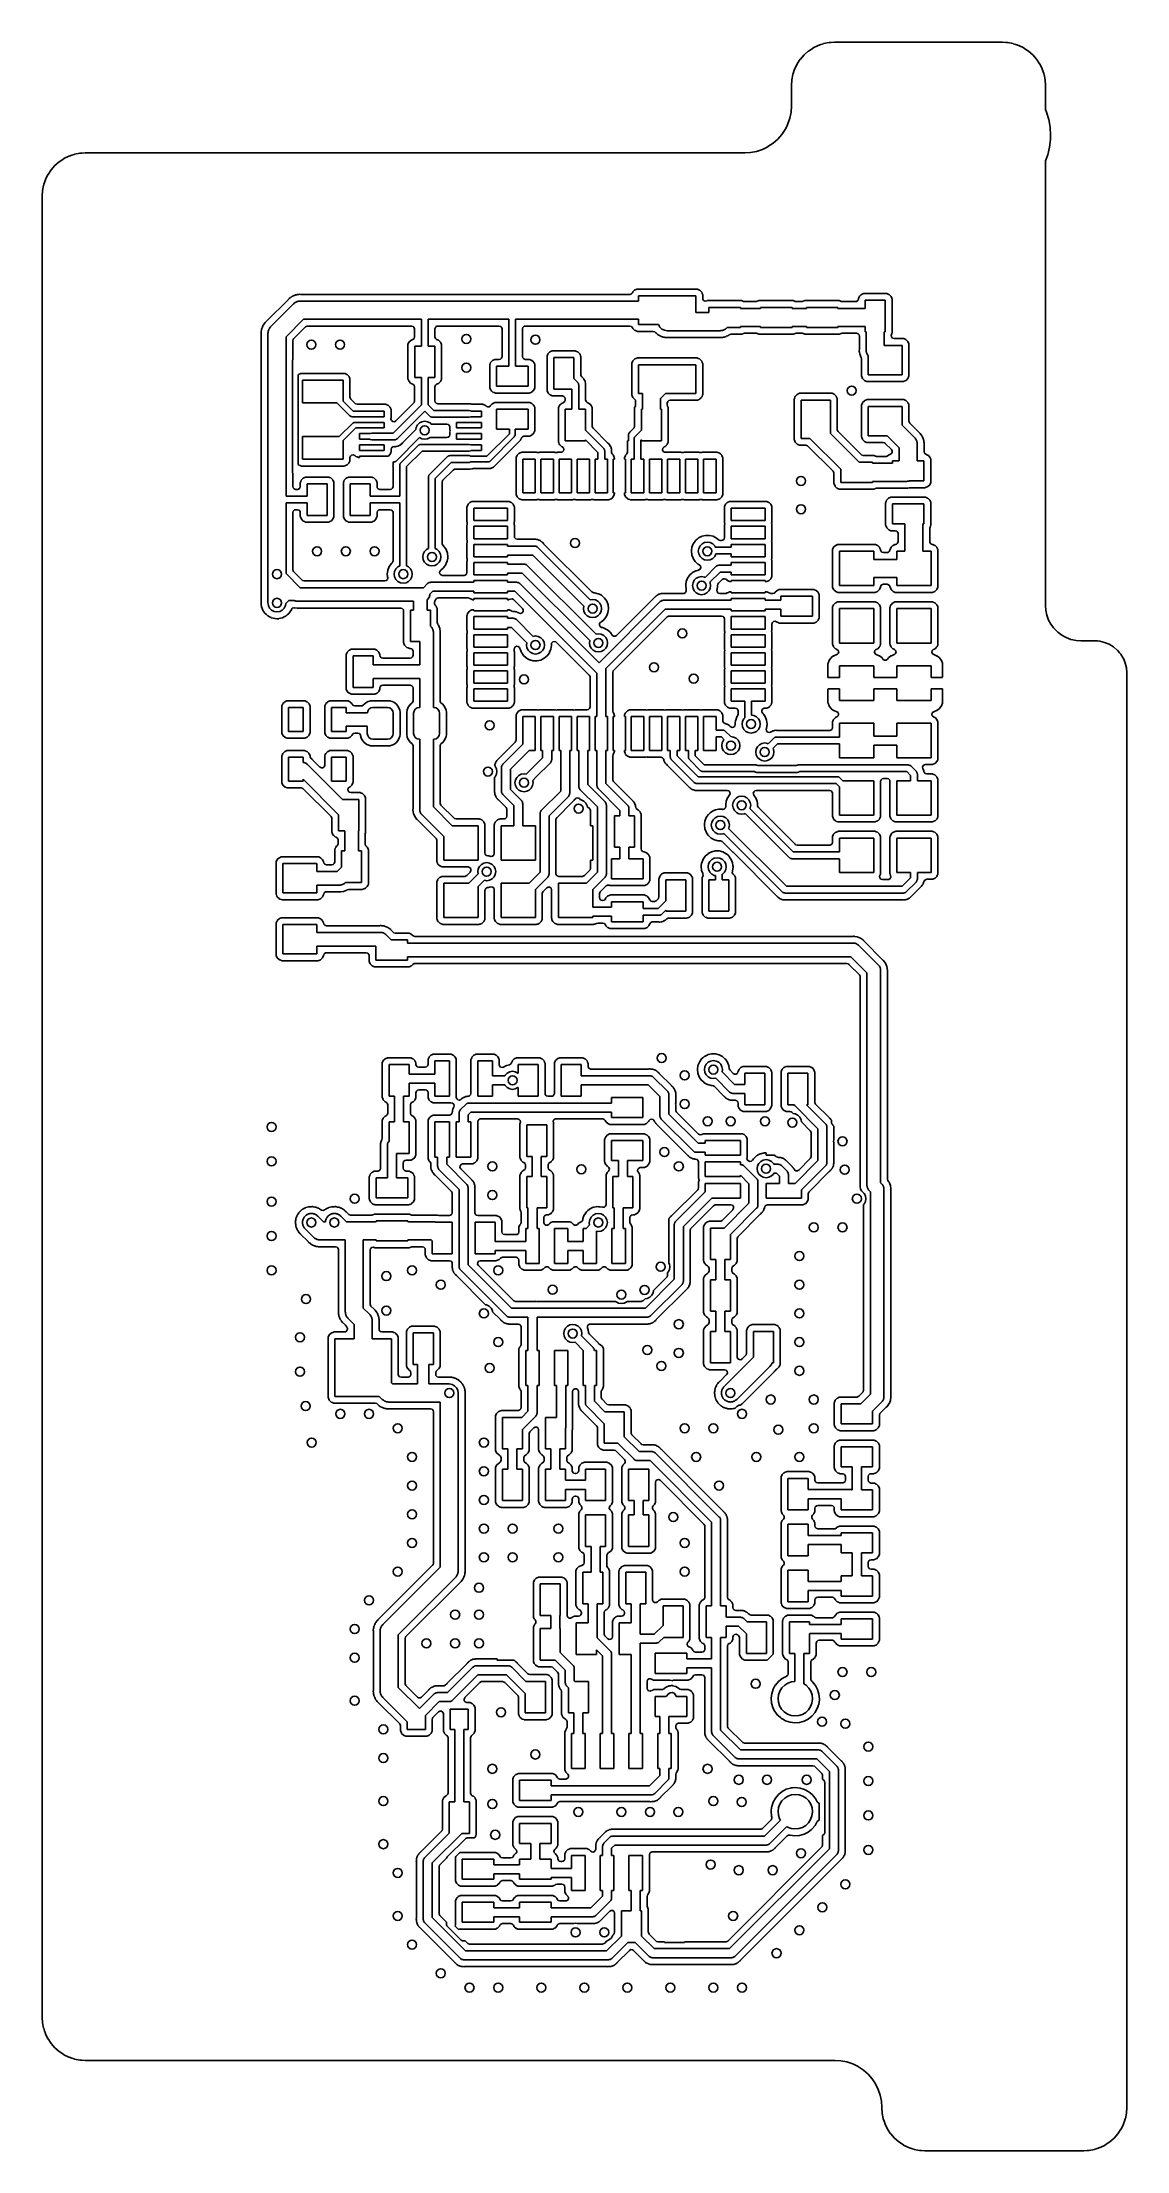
# Model space of a CAD drawing. Extents: x 1.61 to 3.5, y 0.06 to 3.74.
import ezdxf

# ---------------------------------------------------------------- set-up
doc = ezdxf.new("R2010")
doc.units = 0
doc.header["$MEASUREMENT"] = 0
doc.layers.add('BLACK', color=7, linetype='CONTINUOUS')

msp = doc.modelspace()

# ---------------------------------------------------------------- linework, layer by layer
at = {"layer": 'BLACK', "linetype": 'CONTINUOUS'}
for p, q in [((2.9321, 3.70764), (2.93847, 3.7149)), ((2.93847, 3.7149), (2.93865, 3.71508)), ((2.93865, 3.71508), (2.94591, 3.72144)), ((2.94591, 3.72144), (2.94611, 3.7216)), ((2.94611, 3.7216), (2.95414, 3.72696)), ((2.95414, 3.72696), (2.95436, 3.72709)), ((2.95436, 3.72709), (2.96302, 3.73136)), ((2.96302, 3.73136), (2.96325, 3.73146)), ((2.96325, 3.73146), (2.96799, 3.73307)), ((2.96799, 3.73307), (2.9724, 3.73456)), ((2.9724, 3.73456), (2.97264, 3.73463)), ((2.97264, 3.73463), (2.98211, 3.73651)), ((2.98211, 3.73651), (2.98236, 3.73655)), ((2.98236, 3.73655), (2.98568, 3.73676)), ((2.98568, 3.73676), (2.99136, 3.73714)), ((2.99136, 3.73714), (2.99153, 3.73711)), ((2.99153, 3.73711), (2.99153, 3.73713)), ((2.99153, 3.73713), (2.99184, 3.73713)), ((2.99184, 3.73713), (2.99213, 3.73703)), ((2.99213, 3.73703), (2.99242, 3.73713)), ((2.99242, 3.73713), (2.99253, 3.73713)), ((2.99253, 3.73713), (2.9929, 3.73719)), ((2.9929, 3.73719), (3.28269, 3.73719)), ((3.28269, 3.73719), (3.28306, 3.73713)), ((3.28306, 3.73713), (3.28317, 3.73713)), ((3.28317, 3.73713), (3.28346, 3.73703)), ((3.28346, 3.73703), (3.28376, 3.73713)), ((3.28376, 3.73713), (3.28406, 3.73713)), ((3.28406, 3.73711), (3.28423, 3.73714)), ((3.28406, 3.73713), (3.28406, 3.73711)), ((3.28423, 3.73714), (3.28991, 3.73676)), ((3.28991, 3.73676), (3.29323, 3.73655)), ((3.29323, 3.73655), (3.29348, 3.73651)), ((3.29348, 3.73651), (3.30295, 3.73463)), ((3.30295, 3.73463), (3.30319, 3.73456)), ((3.30319, 3.73456), (3.3076, 3.73307)), ((3.3076, 3.73307), (3.31234, 3.73146)), ((3.31234, 3.73146), (3.31257, 3.73136)), ((3.31257, 3.73136), (3.32124, 3.72709)), ((3.32124, 3.72709), (3.32145, 3.72696)), ((3.32145, 3.72696), (3.32948, 3.7216)), ((3.32948, 3.7216), (3.32968, 3.72144)), ((3.32968, 3.72144), (3.33695, 3.71508)), ((3.33695, 3.71508), (3.33712, 3.7149)), ((3.33712, 3.7149), (3.34349, 3.70764)), ((2.91703, 3.67143), (2.91892, 3.6809)), ((2.91892, 3.6809), (2.91898, 3.68115)), ((2.91898, 3.68115), (2.91948, 3.68261)), ((2.91948, 3.68261), (2.92209, 3.69029)), ((2.92209, 3.69029), (2.92218, 3.69053)), ((2.92218, 3.69053), (2.92645, 3.69919)), ((2.92645, 3.69919), (2.92658, 3.69941)), ((2.92658, 3.69941), (2.93195, 3.70744)), ((2.93195, 3.70744), (2.9321, 3.70764)), ((3.34349, 3.70764), (3.34365, 3.70744)), ((3.34365, 3.70744), (3.34901, 3.69941)), ((3.34901, 3.69941), (3.34914, 3.69919)), ((3.34914, 3.69919), (3.35341, 3.69053)), ((3.35341, 3.69053), (3.35351, 3.69029)), ((3.35351, 3.69029), (3.35611, 3.68261)), ((3.35611, 3.68261), (3.35661, 3.68115)), ((3.35661, 3.68115), (3.35668, 3.6809)), ((3.35668, 3.6809), (3.35856, 3.67143)), ((2.91636, 3.66064), (2.91642, 3.66101)), ((2.91636, 3.62676), (2.91636, 3.66064)), ((2.91641, 3.66218), (2.917, 3.67118)), ((2.91643, 3.66201), (2.91641, 3.66218)), ((2.91642, 3.66171), (2.91642, 3.66201)), ((2.91642, 3.66201), (2.91643, 3.66201)), ((2.91651, 3.66142), (2.91642, 3.66171)), ((2.91642, 3.66113), (2.91651, 3.66142)), ((2.91642, 3.66101), (2.91642, 3.66113)), ((2.917, 3.67118), (2.91703, 3.67143)), ((3.35856, 3.67143), (3.35859, 3.67118)), ((3.35859, 3.67118), (3.35918, 3.66218)), ((3.35917, 3.66171), (3.35908, 3.66142)), ((3.35908, 3.66142), (3.35917, 3.66113)), ((3.35918, 3.66218), (3.35916, 3.66201)), ((3.35916, 3.66201), (3.35917, 3.66201)), ((3.35917, 3.66201), (3.35917, 3.66171)), ((3.35917, 3.66113), (3.35917, 3.66101)), ((3.35917, 3.66101), (3.35923, 3.66064)), ((3.35923, 3.66064), (3.35923, 3.61965)), ((2.9103, 3.59465), (2.91374, 3.60479)), ((2.91374, 3.60479), (2.91583, 3.6153)), ((2.91583, 3.6153), (2.91653, 3.62598)), ((2.91638, 3.62662), (2.91636, 3.62676)), ((2.91636, 3.62656), (2.91638, 3.62662)), ((2.91636, 3.62645), (2.91636, 3.62656)), ((2.91641, 3.62645), (2.91636, 3.62645)), ((2.91645, 3.62617), (2.91641, 3.62645)), ((2.91651, 3.62598), (2.91645, 3.62617)), ((2.91645, 3.62617), (2.91645, 3.62617)), ((2.91653, 3.62598), (2.91651, 3.62598)), ((3.35923, 3.61965), (3.36113, 3.61521)), ((3.36113, 3.61521), (3.36499, 3.60217)), ((3.36499, 3.60217), (3.36733, 3.58877)), ((2.8845, 3.56102), (2.89255, 3.56808)), ((2.89255, 3.56808), (2.89961, 3.57613)), ((2.89961, 3.57613), (2.90556, 3.58504)), ((2.90556, 3.58504), (2.90707, 3.5881)), ((2.90707, 3.5881), (2.91027, 3.59459)), ((2.91027, 3.59459), (2.9103, 3.59465)), ((2.91027, 3.59459), (2.91027, 3.59459)), ((3.36788, 3.56778), (3.36624, 3.55428)), ((3.36733, 3.58877), (3.36811, 3.5752)), ((3.36811, 3.5752), (3.36788, 3.56778)), ((1.63313, 3.52216), (1.64039, 3.52853)), ((1.64039, 3.52853), (1.64059, 3.52868)), ((1.64059, 3.52868), (1.64863, 3.53405)), ((1.64863, 3.53405), (1.64884, 3.53418)), ((1.64884, 3.53418), (1.65751, 3.53845)), ((1.65751, 3.53845), (1.65774, 3.53854)), ((1.65774, 3.53854), (1.66248, 3.54015)), ((1.66248, 3.54015), (1.66688, 3.54165)), ((1.66688, 3.54165), (1.66713, 3.54171)), ((1.66713, 3.54171), (1.6766, 3.5436)), ((1.6766, 3.5436), (1.67685, 3.54363)), ((1.67685, 3.54363), (1.68016, 3.54385)), ((1.68016, 3.54385), (1.68585, 3.54422)), ((1.68585, 3.54422), (1.68602, 3.5442)), ((1.68602, 3.5442), (1.68602, 3.54421)), ((1.68602, 3.54421), (1.68632, 3.54421)), ((1.68632, 3.54421), (1.68661, 3.54412)), ((1.68661, 3.54412), (1.6869, 3.54421)), ((1.6869, 3.54421), (1.68702, 3.54421)), ((1.68702, 3.54421), (1.68739, 3.54427)), ((1.68739, 3.54427), (2.83387, 3.54427)), ((2.83387, 3.54427), (2.83399, 3.54425)), ((2.83399, 3.54425), (2.83401, 3.54426)), ((2.83401, 3.54426), (2.83405, 3.54427)), ((2.83405, 3.54427), (2.83417, 3.54427)), ((2.83417, 3.54427), (2.83465, 3.54412)), ((2.83465, 3.54412), (2.83465, 3.5441)), ((2.83465, 3.5441), (2.83506, 3.54412)), ((2.83506, 3.54412), (2.84527, 3.54479)), ((2.84527, 3.54479), (2.84533, 3.5448)), ((2.84527, 3.54479), (2.84527, 3.54479)), ((2.84533, 3.5448), (2.8454, 3.54481)), ((2.8454, 3.54481), (2.85578, 3.54687)), ((2.8454, 3.54481), (2.8454, 3.54481)), ((2.85578, 3.54687), (2.85584, 3.54689)), ((2.85578, 3.54687), (2.85578, 3.54687)), ((2.85584, 3.54689), (2.86598, 3.55033)), ((2.86598, 3.55033), (2.86707, 3.55086)), ((2.86707, 3.55086), (2.87553, 3.55504)), ((2.87553, 3.55504), (2.87559, 3.55507)), ((2.87553, 3.55504), (2.87553, 3.55504)), ((2.87559, 3.55507), (2.87564, 3.5551)), ((2.87564, 3.5551), (2.88444, 3.56098)), ((2.87564, 3.5551), (2.87564, 3.5551)), ((2.88444, 3.56098), (2.8845, 3.56102)), ((2.88444, 3.56098), (2.88444, 3.56098)), ((3.36307, 3.54106), (3.35923, 3.53057)), ((3.35923, 3.53057), (3.35923, 2.75668)), ((3.36624, 3.55428), (3.36307, 3.54106)), ((1.61397, 3.4897), (1.61657, 3.49738)), ((1.61657, 3.49738), (1.61667, 3.49761)), ((1.61667, 3.49761), (1.62094, 3.50627)), ((1.62094, 3.50627), (1.62107, 3.50649)), ((1.62107, 3.50649), (1.62643, 3.51452)), ((1.62643, 3.51452), (1.62659, 3.51472)), ((1.62659, 3.51472), (1.63295, 3.52198)), ((1.63295, 3.52198), (1.63313, 3.52216)), ((1.61085, 3.46773), (1.61091, 3.4681)), ((1.61085, 0.296052), (1.61085, 3.46773)), ((1.6109, 3.46927), (1.61149, 3.47827)), ((1.61092, 3.4691), (1.6109, 3.46927)), ((1.61091, 3.46879), (1.61091, 3.4691)), ((1.61091, 3.4691), (1.61092, 3.4691)), ((1.611, 3.4685), (1.61091, 3.46879)), ((1.61091, 3.46821), (1.611, 3.4685)), ((1.61091, 3.4681), (1.61091, 3.46821)), ((1.61149, 3.47827), (1.61152, 3.47852)), ((1.61152, 3.47852), (1.6134, 3.48799)), ((1.6134, 3.48799), (1.61347, 3.48823)), ((1.61347, 3.48823), (1.61397, 3.4897)), ((2.03982, 3.28882), (2.0013, 3.2503)), ((2.00886, 3.24114), (2.04886, 3.28114)), ((2.04002, 3.28903), (2.03982, 3.28882)), ((2.04081, 3.28992), (2.04002, 3.28903)), ((2.04163, 3.29084), (2.04081, 3.28992)), ((2.04187, 3.29101), (2.04163, 3.29084)), ((2.04368, 3.29225), (2.04187, 3.29101)), ((2.04187, 3.29101), (2.04187, 3.29101)), ((2.04389, 3.2924), (2.04368, 3.29225)), ((2.04562, 3.29373), (2.04389, 3.2924)), ((2.04586, 3.29391), (2.04562, 3.29373)), ((2.04562, 3.29373), (2.04562, 3.29373)), ((2.04613, 3.29403), (2.04586, 3.29391)), ((2.04625, 3.2941), (2.04613, 3.29403)), ((2.04676, 3.29439), (2.04625, 3.2941)), ((2.04688, 3.29445), (2.04676, 3.29439)), ((2.04713, 3.29462), (2.04688, 3.29445)), ((2.04741, 3.29473), (2.04713, 3.29462)), ((2.04945, 3.2955), (2.04741, 3.29473)), ((2.04741, 3.29473), (2.04741, 3.29473)), ((2.04886, 3.28114), (2.04987, 3.28186)), ((2.04969, 3.2956), (2.04945, 3.2955)), ((2.0517, 3.29648), (2.04969, 3.2956)), ((2.04987, 3.28186), (2.05074, 3.28274)), ((2.05074, 3.28274), (2.05185, 3.2833)), ((2.05197, 3.2966), (2.0517, 3.29648)), ((2.0517, 3.29648), (2.0517, 3.29648)), ((2.05185, 3.2833), (2.05285, 3.28403)), ((2.05227, 3.29665), (2.05197, 3.2966)), ((2.05239, 3.29669), (2.05227, 3.29665)), ((2.05296, 3.29684), (2.05239, 3.29669)), ((2.05285, 3.28403), (2.05403, 3.28441)), ((2.05309, 3.29687), (2.05296, 3.29684)), ((2.05337, 3.29698), (2.05309, 3.29687)), ((2.05433, 3.29709), (2.05337, 3.29698)), ((2.05403, 3.28441), (2.05513, 3.28498)), ((2.05584, 3.29728), (2.05433, 3.29709)), ((2.05513, 3.28498), (2.05636, 3.28517)), ((2.0561, 3.29732), (2.05584, 3.29728)), ((2.05825, 3.29769), (2.0561, 3.29732)), ((2.05636, 3.28517), (2.05754, 3.28555)), ((2.05754, 3.28555), (2.05878, 3.28555)), ((2.05855, 3.29774), (2.05825, 3.29769)), ((2.05825, 3.29769), (2.05825, 3.29769)), ((2.05884, 3.29772), (2.05855, 3.29774)), ((2.05878, 3.28555), (2.06, 3.28575)), ((2.06079, 3.29759), (2.05884, 3.29772)), ((2.05884, 3.29772), (2.05884, 3.29772)), ((2.06, 3.28575), (2.65, 3.28575)), ((2.06113, 3.29758), (2.06079, 3.29759)), ((2.63497, 3.29758), (2.06113, 3.29758)), ((2.6377, 3.2984), (2.63497, 3.29758)), ((2.63951, 3.30053), (2.6377, 3.2984)), ((2.64007, 3.3018), (2.63951, 3.30053)), ((2.64318, 3.30492), (2.64007, 3.3018)), ((2.64721, 3.30671), (2.64318, 3.30492)), ((2.64781, 3.30678), (2.64721, 3.30671)), ((2.6481, 3.30681), (2.64781, 3.30678)), ((2.64824, 3.30683), (2.6481, 3.30681)), ((2.6481, 3.30681), (2.6481, 3.30681)), ((2.75176, 3.30683), (2.64824, 3.30683)), ((2.65, 3.28575), (2.65, 3.295)), ((2.65, 3.295), (2.75, 3.295)), ((2.75, 3.295), (2.75, 3.26575)), ((2.75277, 3.30671), (2.75176, 3.30683)), ((2.75404, 3.30615), (2.75277, 3.30671)), ((2.75638, 3.30512), (2.75404, 3.30615)), ((2.7568, 3.30493), (2.75638, 3.30512)), ((2.75638, 3.30512), (2.75638, 3.30512)), ((2.75992, 3.30182), (2.7568, 3.30493)), ((2.7601, 3.3014), (2.75992, 3.30182)), ((2.76108, 3.29921), (2.7601, 3.3014)), ((2.76171, 3.29779), (2.76108, 3.29921)), ((2.76183, 3.29676), (2.76171, 3.29779)), ((2.76183, 3.29084), (2.76183, 3.29676)), ((2.76202, 3.28949), (2.76183, 3.29084)), ((2.7635, 3.28712), (2.76202, 3.28949)), ((2.76603, 3.28594), (2.7635, 3.28712)), ((2.7688, 3.28631), (2.76603, 3.28594)), ((2.76971, 3.28671), (2.7688, 3.28631)), ((2.77031, 3.28678), (2.76971, 3.28671)), ((2.7706, 3.28681), (2.77031, 3.28678)), ((2.77074, 3.28683), (2.7706, 3.28681)), ((2.7706, 3.28681), (2.7706, 3.28681)), ((2.82926, 3.28683), (2.77074, 3.28683)), ((2.7725, 3.26575), (2.7725, 3.275)), ((2.7725, 3.275), (2.8275, 3.275)), ((2.8275, 3.275), (2.8275, 3.27325)), ((2.8275, 3.27325), (2.8625, 3.27325)), ((2.83027, 3.28671), (2.82926, 3.28683)), ((2.83061, 3.28656), (2.83027, 3.28671)), ((2.83301, 3.2855), (2.83061, 3.28656)), ((2.83061, 3.28656), (2.83061, 3.28656)), ((2.83501, 3.28508), (2.83301, 3.2855)), ((2.85499, 3.28508), (2.83501, 3.28508)), ((2.857, 3.28551), (2.85499, 3.28508)), ((2.85971, 3.28671), (2.857, 3.28551)), ((2.86031, 3.28678), (2.85971, 3.28671)), ((2.8606, 3.28681), (2.86031, 3.28678)), ((2.86074, 3.28683), (2.8606, 3.28681)), ((2.8606, 3.28681), (2.8606, 3.28681)), ((2.91926, 3.28683), (2.86074, 3.28683)), ((2.8625, 3.27325), (2.8625, 3.275)), ((2.8625, 3.275), (2.9175, 3.275)), ((2.9175, 3.275), (2.9175, 3.27325)), ((2.9175, 3.27325), (2.9425, 3.27325)), ((2.92027, 3.28671), (2.91926, 3.28683)), ((2.92061, 3.28656), (2.92027, 3.28671)), ((2.92301, 3.2855), (2.92061, 3.28656)), ((2.92061, 3.28656), (2.92061, 3.28656)), ((2.92501, 3.28508), (2.92301, 3.2855)), ((2.93499, 3.28508), (2.92501, 3.28508)), ((2.937, 3.28551), (2.93499, 3.28508)), ((2.93971, 3.28671), (2.937, 3.28551)), ((2.94031, 3.28678), (2.93971, 3.28671)), ((2.9406, 3.28681), (2.94031, 3.28678)), ((2.94074, 3.28683), (2.9406, 3.28681)), ((2.9406, 3.28681), (2.9406, 3.28681)), ((2.99926, 3.28683), (2.94074, 3.28683)), ((2.9425, 3.27325), (2.9425, 3.275)), ((2.9425, 3.275), (2.9975, 3.275)), ((2.9975, 3.275), (2.9975, 3.27325)), ((2.9975, 3.27325), (3.045, 3.27325)), ((3.00027, 3.28671), (2.99926, 3.28683)), ((3.00061, 3.28656), (3.00027, 3.28671)), ((3.00301, 3.2855), (3.00061, 3.28656)), ((3.00061, 3.28656), (3.00061, 3.28656)), ((3.00501, 3.28508), (3.00301, 3.2855)), ((3.02827, 3.28508), (3.00501, 3.28508)), ((3.02979, 3.28532), (3.02827, 3.28508)), ((3.0321, 3.28689), (3.02979, 3.28532)), ((3.03319, 3.28946), (3.0321, 3.28689)), ((3.03329, 3.29027), (3.03319, 3.28946)), ((3.03507, 3.2943), (3.03329, 3.29027)), ((3.03752, 3.29676), (3.03507, 3.2943)), ((3.03786, 3.29709), (3.03752, 3.29676)), ((3.03818, 3.29742), (3.03786, 3.29709)), ((3.03786, 3.29709), (3.03786, 3.29709)), ((3.03863, 3.29762), (3.03818, 3.29742)), ((3.04187, 3.29906), (3.03863, 3.29762)), ((3.04221, 3.29921), (3.04187, 3.29906)), ((3.04187, 3.29906), (3.04187, 3.29906)), ((3.04281, 3.29928), (3.04221, 3.29921)), ((3.0431, 3.29931), (3.04281, 3.29928)), ((3.04324, 3.29933), (3.0431, 3.29931)), ((3.0431, 3.29931), (3.0431, 3.29931)), ((3.08176, 3.29933), (3.04324, 3.29933)), ((3.045, 3.27325), (3.045, 3.2875)), ((3.045, 3.2875), (3.08, 3.2875)), ((3.08, 3.2875), (3.08, 3.2325)), ((3.08277, 3.29921), (3.08176, 3.29933)), ((3.08404, 3.29865), (3.08277, 3.29921)), ((3.08638, 3.29762), (3.08404, 3.29865)), ((3.0868, 3.29743), (3.08638, 3.29762)), ((3.08638, 3.29762), (3.08638, 3.29762)), ((3.08992, 3.29432), (3.0868, 3.29743)), ((3.0901, 3.2939), (3.08992, 3.29432)), ((3.09139, 3.29101), (3.0901, 3.2939)), ((3.09171, 3.29029), (3.09139, 3.29101)), ((3.09183, 3.28926), (3.09171, 3.29029)), ((3.09183, 3.23074), (3.09183, 3.28926)), ((1.99273, 3.23419), (1.99227, 3.23174)), ((1.99277, 3.23444), (1.99273, 3.23419)), ((1.99286, 3.23515), (1.99277, 3.23444)), ((1.99309, 3.23691), (1.99286, 3.23515)), ((1.9932, 3.23719), (1.99309, 3.23691)), ((1.99323, 3.23732), (1.9932, 3.23719)), ((1.9934, 3.23788), (1.99323, 3.23732)), ((1.99344, 3.23801), (1.9934, 3.23788)), ((1.99349, 3.23831), (1.99344, 3.23801)), ((1.99451, 3.24057), (1.99349, 3.23831)), ((1.99461, 3.24081), (1.99451, 3.24057)), ((1.99541, 3.24285), (1.99461, 3.24081)), ((1.99552, 3.24313), (1.99541, 3.24285)), ((1.99569, 3.24337), (1.99552, 3.24313)), ((1.99575, 3.24349), (1.99569, 3.24337)), ((1.99604, 3.244), (1.99575, 3.24349)), ((1.99611, 3.24412), (1.99604, 3.244)), ((1.99624, 3.24439), (1.99611, 3.24412)), ((1.99642, 3.24463), (1.99624, 3.24439)), ((1.99777, 3.24635), (1.99642, 3.24463)), ((1.99642, 3.24463), (1.99642, 3.24463)), ((1.99793, 3.24656), (1.99777, 3.24635)), ((1.99935, 3.24859), (1.99793, 3.24656)), ((2.00105, 3.25007), (1.99935, 3.24859)), ((2.0013, 3.2503), (2.00105, 3.25007)), ((2.00483, 3.23364), (2.00502, 3.23487)), ((2.00502, 3.23487), (2.00559, 3.23597)), ((2.00559, 3.23597), (2.00597, 3.23715)), ((2.00597, 3.23715), (2.0067, 3.23815)), ((2.0067, 3.23815), (2.00726, 3.23926)), ((2.00726, 3.23926), (2.00814, 3.24013)), ((2.00814, 3.24013), (2.00886, 3.24114)), ((2.06652, 3.25425), (2.03575, 3.22348)), ((2.04903, 3.22003), (2.06997, 3.24097)), ((2.27159, 3.25425), (2.06652, 3.25425)), ((2.06997, 3.24097), (2.07242, 3.24231)), ((2.07242, 3.24231), (2.07348, 3.24242)), ((2.07348, 3.24242), (2.2548, 3.24242)), ((2.2548, 3.24242), (2.25749, 3.24163)), ((2.25749, 3.24163), (2.25932, 3.23952)), ((2.25932, 3.23952), (2.25976, 3.23746)), ((2.25976, 3.23746), (2.25976, 3.22357)), ((2.27159, 3.2075), (2.27159, 3.25425)), ((2.42409, 3.25425), (2.28341, 3.25425)), ((2.28341, 3.25425), (2.28341, 3.2075)), ((2.29524, 3.23746), (2.29602, 3.24014)), ((2.29524, 3.22356), (2.29524, 3.23746)), ((2.29602, 3.24014), (2.29814, 3.24197)), ((2.29814, 3.24197), (2.3002, 3.24242)), ((2.3002, 3.24242), (2.4073, 3.24242)), ((2.4073, 3.24242), (2.40999, 3.24163)), ((2.40999, 3.24163), (2.41182, 3.23952)), ((2.41182, 3.23952), (2.41226, 3.23746)), ((2.41226, 3.23746), (2.41226, 3.18929)), ((2.42409, 3.1725), (2.42409, 3.25425)), ((2.65, 3.25425), (2.43591, 3.25425)), ((2.43591, 3.25425), (2.43591, 3.1725)), ((2.44774, 3.23746), (2.44852, 3.24014)), ((2.44774, 3.18929), (2.44774, 3.23746)), ((2.44852, 3.24014), (2.45064, 3.24197)), ((2.45064, 3.24197), (2.4527, 3.24242)), ((2.4527, 3.24242), (2.63497, 3.24242)), ((2.63497, 3.24242), (2.63766, 3.24163)), ((2.63766, 3.24163), (2.63951, 3.23947)), ((2.63951, 3.23947), (2.64008, 3.23818)), ((2.64008, 3.23818), (2.6432, 3.23507)), ((2.6432, 3.23507), (2.64362, 3.23488)), ((2.64362, 3.23488), (2.64362, 3.23488)), ((2.64362, 3.23488), (2.64461, 3.23444)), ((2.64461, 3.23444), (2.64723, 3.23329)), ((2.65, 3.245), (2.65, 3.25425)), ((2.68509, 3.245), (2.65, 3.245)), ((2.68726, 3.24074), (2.68509, 3.245)), ((2.69074, 3.23726), (2.68726, 3.24074)), ((2.69513, 3.23502), (2.69074, 3.23726)), ((2.7, 3.23425), (2.69513, 3.23502)), ((2.7925, 3.23425), (2.7, 3.23425)), ((2.75, 3.26575), (2.7725, 3.26575)), ((2.79372, 3.23445), (2.7925, 3.23425)), ((2.79496, 3.23445), (2.79372, 3.23445)), ((2.79614, 3.23483), (2.79496, 3.23445)), ((2.79737, 3.23502), (2.79614, 3.23483)), ((2.79847, 3.23559), (2.79737, 3.23502)), ((2.79965, 3.23597), (2.79847, 3.23559)), ((2.80065, 3.2367), (2.79965, 3.23597)), ((2.80176, 3.23726), (2.80065, 3.2367)), ((2.80263, 3.23814), (2.80176, 3.23726)), ((2.80364, 3.23886), (2.80263, 3.23814)), ((2.80477, 3.24), (2.80364, 3.23886)), ((2.8275, 3.24), (2.80477, 3.24)), ((2.8625, 3.24175), (2.8275, 3.24175)), ((2.8275, 3.24175), (2.8275, 3.24)), ((2.8625, 3.24), (2.8625, 3.24175)), ((2.9175, 3.24), (2.8625, 3.24)), ((2.9425, 3.24175), (2.9175, 3.24175)), ((2.9175, 3.24175), (2.9175, 3.24)), ((2.9425, 3.24), (2.9425, 3.24175)), ((2.9975, 3.24), (2.9425, 3.24)), ((3.045, 3.24175), (2.9975, 3.24175)), ((2.9975, 3.24175), (2.9975, 3.24)), ((3.045, 3.2325), (3.045, 3.24175)), ((1.99227, 3.23174), (1.99229, 3.23145)), ((1.99229, 3.23145), (1.99229, 3.23145)), ((1.99229, 3.23145), (1.99241, 3.22933)), ((1.99241, 3.22933), (1.99242, 3.22904)), ((1.99242, 3.22904), (1.99242, 2.81214)), ((2.00425, 3.23), (2.00445, 3.23122)), ((2.00425, 2.76), (2.00425, 3.23)), ((2.00445, 3.23246), (2.00483, 3.23364)), ((2.00445, 3.23122), (2.00445, 3.23246)), ((2.03575, 3.22348), (2.03575, 2.94591)), ((2.04758, 3.21652), (2.04837, 3.2192)), ((2.04758, 3.18398), (2.04758, 3.21652)), ((2.04837, 3.2192), (2.04903, 3.22003)), ((2.24829, 3.21027), (2.24817, 3.20926)), ((2.24817, 3.20926), (2.24817, 3.15074)), ((2.25007, 3.2143), (2.24829, 3.21027)), ((2.25318, 3.21742), (2.25007, 3.2143)), ((2.25682, 3.21903), (2.25318, 3.21742)), ((2.25898, 3.22088), (2.25682, 3.21903)), ((2.25976, 3.22357), (2.25898, 3.22088)), ((2.26, 3.1525), (2.26, 3.2075)), ((2.26, 3.2075), (2.27159, 3.2075)), ((2.28341, 3.2075), (2.295, 3.2075)), ((2.295, 3.2075), (2.295, 3.1525)), ((2.29606, 3.22083), (2.29524, 3.22356)), ((2.29819, 3.21903), (2.29606, 3.22083)), ((2.30138, 3.21762), (2.29819, 3.21903)), ((2.3018, 3.21743), (2.30138, 3.21762)), ((2.30138, 3.21762), (2.30138, 3.21762)), ((2.30492, 3.21432), (2.3018, 3.21743)), ((2.30671, 3.21029), (2.30492, 3.21432)), ((2.30683, 3.20926), (2.30671, 3.21029)), ((2.30683, 3.15074), (2.30683, 3.20926)), ((2.49568, 3.19742), (2.49536, 3.19709)), ((2.49971, 3.19921), (2.49568, 3.19742)), ((2.50031, 3.19928), (2.49971, 3.19921)), ((2.5006, 3.19931), (2.50031, 3.19928)), ((2.50074, 3.19933), (2.5006, 3.19931)), ((2.5006, 3.19931), (2.5006, 3.19931)), ((2.53926, 3.19933), (2.50074, 3.19933)), ((2.54027, 3.19921), (2.53926, 3.19933)), ((2.54097, 3.1989), (2.54027, 3.19921)), ((2.54388, 3.19762), (2.54097, 3.1989)), ((2.5443, 3.19743), (2.54388, 3.19762)), ((2.54388, 3.19762), (2.54388, 3.19762)), ((2.54742, 3.19432), (2.5443, 3.19743)), ((2.64723, 3.23329), (2.64824, 3.23317)), ((2.64824, 3.23317), (2.67561, 3.23317)), ((2.67561, 3.23317), (2.67829, 3.23238)), ((2.67829, 3.23238), (2.67915, 3.23165)), ((2.67915, 3.23165), (2.67916, 3.23163)), ((2.67916, 3.23163), (2.68012, 3.23077)), ((2.68012, 3.23077), (2.68056, 3.23033)), ((2.68056, 3.23033), (2.68141, 3.22935)), ((2.68141, 3.22935), (2.68166, 3.22918)), ((2.68166, 3.22918), (2.68166, 3.22918)), ((2.68166, 3.22918), (2.68186, 3.22904)), ((2.68186, 3.22904), (2.68261, 3.22851)), ((2.68261, 3.22851), (2.68305, 3.22816)), ((2.68305, 3.22816), (2.68392, 3.22739)), ((2.68392, 3.22739), (2.68392, 3.22739)), ((2.68392, 3.22739), (2.68414, 3.22719)), ((2.68414, 3.22719), (2.68441, 3.22705)), ((2.68441, 3.22705), (2.68529, 3.22658)), ((2.68529, 3.22658), (2.68582, 3.22626)), ((2.68582, 3.22626), (2.68663, 3.22569)), ((2.68663, 3.22569), (2.68663, 3.22569)), ((2.68663, 3.22569), (2.68687, 3.22552)), ((2.68687, 3.22552), (2.68749, 3.22527)), ((2.68749, 3.22527), (2.68823, 3.22499)), ((2.68823, 3.22499), (2.68875, 3.22475)), ((2.68875, 3.22475), (2.68978, 3.2242)), ((2.68978, 3.2242), (2.68978, 3.2242)), ((2.68978, 3.2242), (2.69004, 3.22406)), ((2.69004, 3.22406), (2.69033, 3.22399)), ((2.69033, 3.22399), (2.69033, 3.22399)), ((2.69033, 3.22399), (2.6913, 3.22375)), ((2.6913, 3.22375), (2.69189, 3.22356)), ((2.69189, 3.22356), (2.69309, 3.22309)), ((2.69309, 3.22309), (2.69339, 3.22305)), ((2.69339, 3.22305), (2.69454, 3.2229)), ((2.69454, 3.2229), (2.6951, 3.22279)), ((2.6951, 3.22279), (2.6961, 3.22254)), ((2.6961, 3.22254), (2.69652, 3.22244)), ((2.69652, 3.22244), (2.69682, 3.22244)), ((2.69682, 3.22244), (2.69682, 3.22244)), ((2.69682, 3.22244), (2.69808, 3.22243)), ((2.69808, 3.22243), (2.69813, 3.22243)), ((2.69813, 3.22243), (2.69818, 3.22242)), ((2.69818, 3.22242), (2.69966, 3.22242)), ((2.69966, 3.22242), (2.69968, 3.22242)), ((2.69968, 3.22242), (2.70319, 3.2224)), ((2.70319, 3.2224), (2.70325, 3.22242)), ((2.70325, 3.22242), (2.70333, 3.22242)), ((2.70333, 3.22242), (2.79137, 3.22242)), ((2.79137, 3.22242), (2.79171, 3.22241)), ((2.79171, 3.22241), (2.79366, 3.22228)), ((2.79366, 3.22228), (2.79366, 3.22228)), ((2.79366, 3.22228), (2.79395, 3.22226)), ((2.79395, 3.22226), (2.79425, 3.22231)), ((2.79425, 3.22231), (2.7964, 3.22268)), ((2.79425, 3.22231), (2.79425, 3.22231)), ((2.7964, 3.22268), (2.79666, 3.22272)), ((2.79666, 3.22272), (2.79825, 3.22291)), ((2.79825, 3.22291), (2.79913, 3.22302)), ((2.79913, 3.22302), (2.79941, 3.22313)), ((2.79941, 3.22313), (2.79954, 3.22316)), ((2.79954, 3.22316), (2.80011, 3.22331)), ((2.80011, 3.22331), (2.80023, 3.22335)), ((2.80023, 3.22335), (2.80053, 3.2234)), ((2.80053, 3.2234), (2.8008, 3.22352)), ((2.8008, 3.22352), (2.80281, 3.2244)), ((2.80281, 3.2244), (2.80305, 3.2245)), ((2.80305, 3.2245), (2.80509, 3.22527)), ((2.80509, 3.22527), (2.80537, 3.22538)), ((2.80509, 3.22527), (2.80509, 3.22527)), ((2.80537, 3.22538), (2.80562, 3.22555)), ((2.80562, 3.22555), (2.80574, 3.22561)), ((2.80574, 3.22561), (2.80625, 3.2259)), ((2.80625, 3.2259), (2.80637, 3.22597)), ((2.80637, 3.22597), (2.80664, 3.22609)), ((2.80664, 3.22609), (2.80802, 3.22714)), ((2.80802, 3.22714), (2.81063, 3.22815)), ((2.81063, 3.22815), (2.81104, 3.22817)), ((2.81104, 3.22817), (2.82926, 3.22817)), ((2.82926, 3.22817), (2.8294, 3.22819)), ((2.8294, 3.22819), (2.82969, 3.22822)), ((2.8294, 3.22819), (2.8294, 3.22819)), ((2.82969, 3.22822), (2.83029, 3.22829)), ((2.83029, 3.22829), (2.833, 3.22949)), ((2.833, 3.22949), (2.83501, 3.22992)), ((2.83501, 3.22992), (2.85499, 3.22992)), ((2.85499, 3.22992), (2.85699, 3.2295)), ((2.85699, 3.2295), (2.85738, 3.22933)), ((2.85738, 3.22933), (2.85973, 3.22829)), ((2.85973, 3.22829), (2.86074, 3.22817)), ((2.86074, 3.22817), (2.91926, 3.22817)), ((2.91926, 3.22817), (2.9194, 3.22819)), ((2.9194, 3.22819), (2.91969, 3.22822)), ((2.9194, 3.22819), (2.9194, 3.22819)), ((2.91969, 3.22822), (2.92029, 3.22829)), ((2.92029, 3.22829), (2.923, 3.22949)), ((2.923, 3.22949), (2.92501, 3.22992)), ((2.92501, 3.22992), (2.93499, 3.22992)), ((2.93499, 3.22992), (2.93699, 3.2295)), ((2.93699, 3.2295), (2.93738, 3.22933)), ((2.93738, 3.22933), (2.93973, 3.22829)), ((2.93973, 3.22829), (2.94074, 3.22817)), ((2.94074, 3.22817), (2.99926, 3.22817)), ((2.99926, 3.22817), (2.9994, 3.22819)), ((2.9994, 3.22819), (2.99969, 3.22822)), ((2.9994, 3.22819), (2.9994, 3.22819)), ((2.99969, 3.22822), (3.00029, 3.22829)), ((3.00029, 3.22829), (3.003, 3.22949)), ((3.003, 3.22949), (3.00501, 3.22992)), ((3.00501, 3.22992), (3.02996, 3.22992)), ((3.02996, 3.22992), (3.03264, 3.22913)), ((3.03264, 3.22913), (3.03447, 3.22702)), ((3.03447, 3.22702), (3.03492, 3.22496)), ((3.03491, 3.20144), (3.03476, 3.1992)), ((3.03476, 3.1992), (3.03481, 3.1989)), ((3.03481, 3.1989), (3.03481, 3.1989)), ((3.03481, 3.1989), (3.03518, 3.19675)), ((3.03492, 3.20178), (3.03491, 3.20144)), ((3.03492, 3.22496), (3.03492, 3.20178)), ((3.04675, 3.2325), (3.045, 3.2325)), ((3.04675, 3.20065), (3.04675, 3.2325)), ((3.04695, 3.19943), (3.04675, 3.20065)), ((3.04695, 3.19819), (3.04695, 3.19943)), ((3.04733, 3.19701), (3.04695, 3.19819)), ((3.08, 3.2325), (3.07825, 3.2325)), ((3.07825, 3.2325), (3.07825, 3.20874)), ((3.07825, 3.20874), (3.10953, 3.20874)), ((3.09037, 3.22624), (3.09074, 3.22754)), ((3.09077, 3.22347), (3.09037, 3.22624)), ((3.09074, 3.22754), (3.09156, 3.22939)), ((3.0926, 3.22136), (3.09077, 3.22347)), ((3.09156, 3.22939), (3.09171, 3.22973)), ((3.09156, 3.22939), (3.09156, 3.22939)), ((3.09171, 3.22973), (3.09183, 3.23074)), ((3.09528, 3.22057), (3.0926, 3.22136)), ((3.11129, 3.22057), (3.09528, 3.22057)), ((3.10953, 3.20874), (3.10953, 3.15756)), ((3.1123, 3.22045), (3.11129, 3.22057)), ((3.11356, 3.21989), (3.1123, 3.22045)), ((3.11591, 3.21886), (3.11356, 3.21989)), ((3.11633, 3.21867), (3.11591, 3.21886)), ((3.11591, 3.21886), (3.11591, 3.21886)), ((3.11945, 3.21556), (3.11633, 3.21867)), ((3.12124, 3.21153), (3.11945, 3.21556)), ((3.12136, 3.2105), (3.12124, 3.21153)), ((3.12136, 3.1558), (3.12136, 3.2105)), ((2.04685, 3.18177), (2.04698, 3.18264)), ((2.04685, 2.9876), (2.04685, 3.18177)), ((2.04696, 3.18282), (2.04702, 3.18292)), ((2.04698, 3.18264), (2.04696, 3.18282)), ((2.04702, 3.18292), (2.04705, 3.18317)), ((2.04705, 3.18317), (2.04758, 3.18398)), ((2.39079, 3.17527), (2.39067, 3.17426)), ((2.39067, 3.17426), (2.39067, 3.13574)), ((2.39145, 3.17676), (2.39079, 3.17527)), ((2.39238, 3.17888), (2.39145, 3.17676)), ((2.39257, 3.1793), (2.39238, 3.17888)), ((2.39238, 3.17888), (2.39238, 3.17888)), ((2.39506, 3.1818), (2.39257, 3.1793)), ((2.39536, 3.18209), (2.39506, 3.1818)), ((2.39568, 3.18242), (2.39536, 3.18209)), ((2.39536, 3.18209), (2.39536, 3.18209)), ((2.39971, 3.18421), (2.39568, 3.18242)), ((2.40031, 3.18428), (2.39971, 3.18421)), ((2.4006, 3.18431), (2.40031, 3.18428)), ((2.40074, 3.18433), (2.4006, 3.18431)), ((2.4006, 3.18431), (2.4006, 3.18431)), ((2.4073, 3.18433), (2.40074, 3.18433)), ((2.4025, 3.1375), (2.4025, 3.1725)), ((2.4025, 3.1725), (2.42409, 3.1725)), ((2.40936, 3.18478), (2.4073, 3.18433)), ((2.41148, 3.18661), (2.40936, 3.18478)), ((2.41226, 3.18929), (2.41148, 3.18661)), ((2.43591, 3.1725), (2.4575, 3.1725)), ((2.44818, 3.18723), (2.44774, 3.18929)), ((2.45001, 3.18512), (2.44818, 3.18723)), ((2.4527, 3.18433), (2.45001, 3.18512)), ((2.45926, 3.18433), (2.4527, 3.18433)), ((2.4575, 3.1725), (2.4575, 3.1375)), ((2.46027, 3.18421), (2.45926, 3.18433)), ((2.46154, 3.18365), (2.46027, 3.18421)), ((2.46388, 3.18262), (2.46154, 3.18365)), ((2.4643, 3.18243), (2.46388, 3.18262)), ((2.46388, 3.18262), (2.46388, 3.18262)), ((2.46742, 3.17932), (2.4643, 3.18243)), ((2.4676, 3.1789), (2.46742, 3.17932)), ((2.46849, 3.1769), (2.4676, 3.1789)), ((2.46921, 3.17529), (2.46849, 3.1769)), ((2.46933, 3.17426), (2.46921, 3.17529)), ((2.46933, 3.13574), (2.46933, 3.17426)), ((2.49079, 3.19027), (2.49067, 3.18926)), ((2.49067, 3.18926), (2.49067, 3.13074)), ((2.49214, 3.19334), (2.49079, 3.19027)), ((2.49238, 3.19388), (2.49214, 3.19334)), ((2.49257, 3.1943), (2.49238, 3.19388)), ((2.49238, 3.19388), (2.49238, 3.19388)), ((2.49488, 3.19662), (2.49257, 3.1943)), ((2.49536, 3.19709), (2.49488, 3.19662)), ((2.49536, 3.19709), (2.49536, 3.19709)), ((2.5025, 3.1325), (2.5025, 3.1875)), ((2.5025, 3.1875), (2.5375, 3.1875)), ((2.5375, 3.1875), (2.5375, 3.15085)), ((2.5476, 3.1939), (2.54742, 3.19432)), ((2.54817, 3.19262), (2.5476, 3.1939)), ((2.54921, 3.19029), (2.54817, 3.19262)), ((2.54933, 3.18926), (2.54921, 3.19029)), ((2.54933, 3.15782), (2.54933, 3.18926)), ((2.63829, 3.17777), (2.63817, 3.17676)), ((2.63817, 3.17676), (2.63817, 3.12324)), ((2.64007, 3.1818), (2.63829, 3.17777)), ((2.64248, 3.18421), (2.64007, 3.1818)), ((2.64286, 3.18459), (2.64248, 3.18421)), ((2.64318, 3.18492), (2.64286, 3.18459)), ((2.64286, 3.18459), (2.64286, 3.18459)), ((2.64377, 3.18518), (2.64318, 3.18492)), ((2.64687, 3.18656), (2.64377, 3.18518)), ((2.64721, 3.18671), (2.64687, 3.18656)), ((2.64687, 3.18656), (2.64687, 3.18656)), ((2.64781, 3.18678), (2.64721, 3.18671)), ((2.6481, 3.18681), (2.64781, 3.18678)), ((2.64824, 3.18683), (2.6481, 3.18681)), ((2.6481, 3.18681), (2.6481, 3.18681)), ((2.75176, 3.18683), (2.64824, 3.18683)), ((2.65, 3.125), (2.65, 3.175)), ((2.65, 3.175), (2.75, 3.175)), ((2.75, 3.175), (2.75, 3.125)), ((2.75277, 3.18671), (2.75176, 3.18683)), ((2.75404, 3.18615), (2.75277, 3.18671)), ((2.75638, 3.18512), (2.75404, 3.18615)), ((2.7568, 3.18493), (2.75638, 3.18512)), ((2.75638, 3.18512), (2.75638, 3.18512)), ((2.75768, 3.18406), (2.7568, 3.18493)), ((2.75932, 3.18242), (2.75768, 3.18406)), ((2.75992, 3.18182), (2.75932, 3.18242)), ((2.7601, 3.1814), (2.75992, 3.18182)), ((2.76122, 3.1789), (2.7601, 3.1814)), ((2.76171, 3.17779), (2.76122, 3.1789)), ((2.76183, 3.17676), (2.76171, 3.17779)), ((2.76183, 3.12324), (2.76183, 3.17676)), ((3.03518, 3.19675), (3.03522, 3.19649)), ((3.03522, 3.19649), (3.03552, 3.19402)), ((3.03552, 3.19402), (3.03563, 3.19374)), ((3.03563, 3.19374), (3.03566, 3.19361)), ((3.03566, 3.19361), (3.03581, 3.19304)), ((3.03581, 3.19304), (3.03585, 3.19291)), ((3.03585, 3.19291), (3.0359, 3.19262)), ((3.0359, 3.19262), (3.03602, 3.19235)), ((3.03602, 3.19235), (3.03602, 3.19235)), ((3.03602, 3.19235), (3.0369, 3.19034)), ((3.0369, 3.19034), (3.037, 3.1901)), ((3.037, 3.1901), (3.03788, 3.18778)), ((3.03788, 3.18778), (3.03805, 3.18753)), ((3.03805, 3.18753), (3.03808, 3.18748)), ((3.03808, 3.18748), (3.03864, 3.18518)), ((3.03864, 3.18518), (3.03864, 3.1558)), ((3.04752, 3.19578), (3.04733, 3.19701)), ((3.04809, 3.19468), (3.04752, 3.19578)), ((3.04847, 3.1935), (3.04809, 3.19468)), ((3.0492, 3.1925), (3.04847, 3.1935)), ((3.04976, 3.19139), (3.0492, 3.1925)), ((3.05047, 3.19068), (3.04976, 3.19139)), ((3.05047, 3.15756), (3.05047, 3.19068)), ((2.05743, 3.1577), (2.05669, 3.15697)), ((2.05669, 3.15697), (2.05669, 3.00146)), ((2.05775, 3.15803), (2.05743, 3.1577)), ((2.05743, 3.1577), (2.05743, 3.1577)), ((2.06178, 3.15982), (2.05775, 3.15803)), ((2.06237, 3.15989), (2.06178, 3.15982)), ((2.06266, 3.15992), (2.06237, 3.15989)), ((2.06281, 3.15994), (2.06266, 3.15992)), ((2.06266, 3.15992), (2.06266, 3.15992)), ((2.13719, 3.15994), (2.06281, 3.15994)), ((2.06457, 3.10874), (2.06457, 3.14811)), ((2.06457, 3.14811), (2.13543, 3.14811)), ((2.13543, 3.14811), (2.13543, 3.11153)), ((2.1382, 3.15982), (2.13719, 3.15994)), ((2.13899, 3.15947), (2.1382, 3.15982)), ((2.14181, 3.15823), (2.13899, 3.15947)), ((2.14223, 3.15804), (2.14181, 3.15823)), ((2.14181, 3.15823), (2.14181, 3.15823)), ((2.14379, 3.15649), (2.14223, 3.15804)), ((2.14453, 3.15575), (2.14379, 3.15649)), ((2.14535, 3.15493), (2.14453, 3.15575)), ((2.14554, 3.15451), (2.14535, 3.15493)), ((2.14589, 3.15373), (2.14554, 3.15451)), ((2.14714, 3.1509), (2.14589, 3.15373)), ((2.14718, 3.15053), (2.14714, 3.1509)), ((2.14724, 3.15008), (2.14718, 3.15053)), ((2.14726, 3.14987), (2.14724, 3.15008)), ((2.14726, 3.11848), (2.14726, 3.14987)), ((2.24817, 3.15074), (2.24829, 3.14971)), ((2.24829, 3.14971), (2.24844, 3.14937)), ((2.24844, 3.14937), (2.24844, 3.14937)), ((2.24844, 3.14937), (2.24911, 3.14786)), ((2.24911, 3.14786), (2.25008, 3.14568)), ((2.25008, 3.14568), (2.2532, 3.14257)), ((2.2532, 3.14257), (2.25362, 3.14238)), ((2.25362, 3.14238), (2.25362, 3.14238)), ((2.25362, 3.14238), (2.25681, 3.14097)), ((2.25681, 3.14097), (2.25894, 3.13917)), ((2.25894, 3.13917), (2.25976, 3.13644)), ((2.25976, 3.13644), (2.25976, 3.1119)), ((2.27159, 3.1525), (2.26, 3.1525)), ((2.27159, 3.10495), (2.27159, 3.1525)), ((2.295, 3.1525), (2.28341, 3.1525)), ((2.28341, 3.1525), (2.28341, 3.10495)), ((2.29524, 3.13643), (2.29602, 3.13912)), ((2.29524, 3.11207), (2.29524, 3.13643)), ((2.29602, 3.13912), (2.29818, 3.14097)), ((2.29818, 3.14097), (2.3014, 3.1424)), ((2.3014, 3.1424), (2.30182, 3.14258)), ((2.30182, 3.14258), (2.30215, 3.14291)), ((2.30215, 3.14291), (2.30414, 3.14491)), ((2.30414, 3.14491), (2.30493, 3.1457)), ((2.30493, 3.1457), (2.30595, 3.148)), ((2.30595, 3.148), (2.30656, 3.14939)), ((2.30656, 3.14939), (2.30671, 3.14973)), ((2.30671, 3.14973), (2.30683, 3.15074)), ((2.39067, 3.13574), (2.39079, 3.13471)), ((2.39079, 3.13471), (2.39258, 3.13068)), ((2.39258, 3.13068), (2.39291, 3.13036)), ((2.39291, 3.13036), (2.39291, 3.13036)), ((2.39291, 3.13036), (2.39356, 3.12971)), ((2.39356, 3.12971), (2.3957, 3.12757)), ((2.3957, 3.12757), (2.39612, 3.12738)), ((2.39612, 3.12738), (2.39612, 3.12738)), ((2.39612, 3.12738), (2.39846, 3.12635)), ((2.39846, 3.12635), (2.39973, 3.12579)), ((2.39973, 3.12579), (2.40074, 3.12567)), ((2.40074, 3.12567), (2.45926, 3.12567)), ((2.4575, 3.1375), (2.4025, 3.1375)), ((2.45926, 3.12567), (2.4594, 3.12569)), ((2.4594, 3.12569), (2.45969, 3.12572)), ((2.4594, 3.12569), (2.4594, 3.12569)), ((2.45969, 3.12572), (2.46029, 3.12579)), ((2.46029, 3.12579), (2.46099, 3.1261)), ((2.46099, 3.1261), (2.4639, 3.1274)), ((2.4639, 3.1274), (2.46432, 3.12758)), ((2.46432, 3.12758), (2.46743, 3.1307)), ((2.46743, 3.1307), (2.46921, 3.13473)), ((2.46921, 3.13473), (2.46933, 3.13574)), ((2.49067, 3.13074), (2.49079, 3.12971)), ((2.49079, 3.12971), (2.49258, 3.12568)), ((2.49258, 3.12568), (2.49291, 3.12536)), ((2.49291, 3.12536), (2.49291, 3.12536)), ((2.49291, 3.12536), (2.49324, 3.12503)), ((2.49324, 3.12503), (2.4957, 3.12257)), ((2.53409, 3.1325), (2.5025, 3.1325)), ((2.53409, 3.0975), (2.53409, 3.1325)), ((2.5375, 3.15085), (2.54418, 3.14418)), ((2.54418, 3.14418), (2.54456, 3.1435)), ((2.54456, 3.1435), (2.54511, 3.14295)), ((2.54511, 3.14295), (2.54532, 3.1422)), ((2.54532, 3.1422), (2.5457, 3.14153)), ((2.5457, 3.14153), (2.5457, 3.14075)), ((2.5457, 3.14075), (2.54591, 3.14)), ((2.54591, 3.14), (2.54591, 3.0975)), ((2.54959, 3.15624), (2.54933, 3.15782)), ((2.55111, 3.15406), (2.54959, 3.15624)), ((2.55121, 3.154), (2.55111, 3.15406)), ((2.55147, 3.15373), (2.55121, 3.154)), ((2.55274, 3.15235), (2.55147, 3.15373)), ((2.55288, 3.15221), (2.55274, 3.15235)), ((2.55434, 3.15074), (2.55288, 3.15221)), ((2.55451, 3.15054), (2.55434, 3.15074)), ((2.55464, 3.15029), (2.55451, 3.15054)), ((2.55483, 3.15008), (2.55464, 3.15029)), ((2.55464, 3.15029), (2.55464, 3.15029)), ((2.555, 3.14975), (2.55483, 3.15008)), ((2.55584, 3.148), (2.555, 3.14975)), ((2.555, 3.14975), (2.555, 3.14975)), ((2.5559, 3.14786), (2.55584, 3.148)), ((2.5568, 3.14614), (2.5559, 3.14786)), ((2.55697, 3.14581), (2.5568, 3.14614)), ((2.55702, 3.14553), (2.55697, 3.14581)), ((2.55714, 3.14527), (2.55702, 3.14553)), ((2.5572, 3.14491), (2.55714, 3.14527)), ((2.55749, 3.14299), (2.5572, 3.14491)), ((2.5572, 3.14491), (2.5572, 3.14491)), ((2.55751, 3.14284), (2.55749, 3.14299)), ((2.55785, 3.14097), (2.55751, 3.14284)), ((2.55774, 3.13865), (2.55777, 3.13924)), ((2.55774, 3.11356), (2.55774, 3.13865)), ((2.55777, 3.13924), (2.55788, 3.1402)), ((2.55793, 3.14056), (2.55785, 3.14097)), ((2.55788, 3.1402), (2.55793, 3.14056)), ((2.65696, 3.125), (2.65, 3.125)), ((2.65695, 3.12496), (2.65696, 3.125)), ((2.65695, 3.12372), (2.65695, 3.12496)), ((2.69727, 3.125), (2.68825, 3.11598)), ((2.75, 3.125), (2.69727, 3.125)), ((2.93052, 3.12517), (2.92649, 3.12338)), ((2.93111, 3.12524), (2.93052, 3.12517)), ((2.9314, 3.12528), (2.93111, 3.12524)), ((2.93155, 3.1253), (2.9314, 3.12528)), ((2.9314, 3.12528), (2.9314, 3.12528)), ((2.98625, 3.1253), (2.93155, 3.1253)), ((2.98726, 3.12518), (2.98625, 3.1253)), ((2.98853, 3.12462), (2.98726, 3.12518)), ((2.99087, 3.12358), (2.98853, 3.12462)), ((3.03864, 3.1558), (3.03876, 3.15477)), ((3.03876, 3.15477), (3.03892, 3.15443)), ((3.03892, 3.15443), (3.03892, 3.15443)), ((3.03892, 3.15443), (3.04036, 3.15118)), ((3.04036, 3.15118), (3.04055, 3.15074)), ((3.04055, 3.15074), (3.04367, 3.14763)), ((3.04367, 3.14763), (3.04409, 3.14744)), ((3.04409, 3.14744), (3.04409, 3.14744)), ((3.04409, 3.14744), (3.04644, 3.14641)), ((3.04644, 3.14641), (3.0477, 3.14585)), ((3.0477, 3.14585), (3.04871, 3.14573)), ((3.04871, 3.14573), (3.11129, 3.14573)), ((3.10953, 3.15756), (3.05047, 3.15756)), ((3.11129, 3.14573), (3.11143, 3.14575)), ((3.11143, 3.14575), (3.11172, 3.14578)), ((3.11143, 3.14575), (3.11143, 3.14575)), ((3.11172, 3.14578), (3.11232, 3.14585)), ((3.11232, 3.14585), (3.11288, 3.1461)), ((3.11288, 3.1461), (3.11593, 3.14745)), ((3.11593, 3.14745), (3.11634, 3.14764)), ((3.11634, 3.14764), (3.11946, 3.15076)), ((3.11946, 3.15076), (3.12013, 3.15228)), ((3.12013, 3.15228), (3.12077, 3.15373)), ((3.12077, 3.15373), (3.12124, 3.15479)), ((3.12124, 3.15479), (3.12136, 3.1558)), ((2.1243, 3.10874), (2.06457, 3.10874)), ((2.14715, 3.08589), (2.1243, 3.10874)), ((2.13543, 3.11153), (2.15267, 3.09429)), ((2.14738, 3.11743), (2.14726, 3.11848)), ((2.14872, 3.11497), (2.14738, 3.11743)), ((2.15612, 3.10757), (2.14872, 3.11497)), ((2.15267, 3.09429), (2.20701, 3.09429)), ((2.15694, 3.10691), (2.15612, 3.10757)), ((2.15962, 3.10612), (2.15694, 3.10691)), ((2.20877, 3.10612), (2.15962, 3.10612)), ((2.20701, 3.09429), (2.20701, 3.08445)), ((2.20978, 3.106), (2.20877, 3.10612)), ((2.21012, 3.10585), (2.20978, 3.106)), ((2.21339, 3.10441), (2.21012, 3.10585)), ((2.21012, 3.10585), (2.21012, 3.10585)), ((2.21381, 3.10422), (2.21339, 3.10441)), ((2.21339, 3.10441), (2.21339, 3.10441)), ((2.21413, 3.1039), (2.21381, 3.10422)), ((2.2165, 3.10153), (2.21413, 3.1039)), ((2.21693, 3.10111), (2.2165, 3.10153)), ((2.21711, 3.10069), (2.21693, 3.10111)), ((2.21781, 3.09911), (2.21711, 3.10069)), ((2.21872, 3.09708), (2.21781, 3.09911)), ((2.21884, 3.09605), (2.21872, 3.09708)), ((2.21884, 3.08269), (2.21884, 3.09605)), ((2.22255, 3.05591), (2.27159, 3.10495)), ((2.25831, 3.10839), (2.22702, 3.0771)), ((2.2775, 3.09415), (2.22918, 3.04582)), ((2.25898, 3.10922), (2.25831, 3.10839)), ((2.25976, 3.1119), (2.25898, 3.10922)), ((2.28645, 3.08519), (2.2775, 3.09415)), ((2.28341, 3.10495), (2.29308, 3.09528)), ((2.29308, 3.09528), (2.35465, 3.09528)), ((2.29568, 3.11001), (2.29524, 3.11207)), ((2.29751, 3.10789), (2.29568, 3.11001)), ((2.3002, 3.10711), (2.29751, 3.10789)), ((2.35719, 3.10711), (2.3002, 3.10711)), ((2.35465, 3.09528), (2.3576, 3.09448)), ((2.35745, 3.10709), (2.35719, 3.10711)), ((2.35772, 3.107), (2.35745, 3.10709)), ((2.3576, 3.09448), (2.35779, 3.09429)), ((2.35977, 3.10635), (2.35772, 3.107)), ((2.35772, 3.107), (2.35772, 3.107)), ((2.35779, 3.09429), (2.3763, 3.09429)), ((2.36126, 3.10612), (2.35977, 3.10635)), ((2.37806, 3.10612), (2.36126, 3.10612)), ((2.3763, 3.09429), (2.3763, 3.08445)), ((2.37907, 3.106), (2.37806, 3.10612)), ((2.37941, 3.10585), (2.37907, 3.106)), ((2.38268, 3.10441), (2.37941, 3.10585)), ((2.37941, 3.10585), (2.37941, 3.10585)), ((2.3831, 3.10422), (2.38268, 3.10441)), ((2.38268, 3.10441), (2.38268, 3.10441)), ((2.38342, 3.1039), (2.3831, 3.10422)), ((2.38453, 3.1028), (2.38342, 3.1039)), ((2.38718, 3.10142), (2.38453, 3.1028)), ((2.38996, 3.10174), (2.38718, 3.10142)), ((2.39213, 3.1035), (2.38996, 3.10174)), ((2.39238, 3.10388), (2.39213, 3.1035)), ((2.39257, 3.1043), (2.39238, 3.10388)), ((2.39462, 3.10635), (2.39257, 3.1043)), ((2.39536, 3.10709), (2.39462, 3.10635)), ((2.39568, 3.10742), (2.39536, 3.10709)), ((2.39536, 3.10709), (2.39536, 3.10709)), ((2.39613, 3.10762), (2.39568, 3.10742)), ((2.39937, 3.10906), (2.39613, 3.10762)), ((2.39971, 3.10921), (2.39937, 3.10906)), ((2.39937, 3.10906), (2.39937, 3.10906)), ((2.40031, 3.10928), (2.39971, 3.10921)), ((2.4006, 3.10931), (2.40031, 3.10928)), ((2.40074, 3.10933), (2.4006, 3.10931)), ((2.4006, 3.10931), (2.4006, 3.10931)), ((2.45926, 3.10933), (2.40074, 3.10933)), ((2.4025, 3.0625), (2.4025, 3.0975)), ((2.4025, 3.0975), (2.4575, 3.0975)), ((2.4575, 3.0975), (2.4575, 3.0625)), ((2.46027, 3.10921), (2.45926, 3.10933)), ((2.46068, 3.10903), (2.46027, 3.10921)), ((2.46388, 3.10762), (2.46068, 3.10903)), ((2.4643, 3.10743), (2.46388, 3.10762)), ((2.46388, 3.10762), (2.46388, 3.10762)), ((2.46464, 3.10709), (2.4643, 3.10743)), ((2.46673, 3.10501), (2.46464, 3.10709)), ((2.46742, 3.10432), (2.46673, 3.10501)), ((2.4676, 3.1039), (2.46742, 3.10432)), ((2.46866, 3.10153), (2.4676, 3.1039)), ((2.46921, 3.10029), (2.46866, 3.10153)), ((2.46933, 3.09926), (2.46921, 3.10029)), ((2.46933, 3.06074), (2.46933, 3.09926)), ((2.4957, 3.12257), (2.49612, 3.12238)), ((2.49612, 3.12238), (2.49612, 3.12238)), ((2.49612, 3.12238), (2.49724, 3.12189)), ((2.49724, 3.12189), (2.49973, 3.12079)), ((2.49973, 3.12079), (2.50074, 3.12067)), ((2.50074, 3.12067), (2.5173, 3.12067)), ((2.51079, 3.10027), (2.51067, 3.09926)), ((2.51067, 3.09926), (2.51067, 3.04074)), ((2.5119, 3.1028), (2.51079, 3.10027)), ((2.51238, 3.10388), (2.5119, 3.1028)), ((2.51257, 3.1043), (2.51238, 3.10388)), ((2.51238, 3.10388), (2.51238, 3.10388)), ((2.51462, 3.10635), (2.51257, 3.1043)), ((2.51536, 3.10709), (2.51462, 3.10635)), ((2.51568, 3.10742), (2.51536, 3.10709)), ((2.51536, 3.10709), (2.51536, 3.10709)), ((2.51884, 3.10882), (2.51568, 3.10742)), ((2.5173, 3.12067), (2.51999, 3.11988)), ((2.51932, 3.10903), (2.51884, 3.10882)), ((2.52148, 3.11088), (2.51932, 3.10903)), ((2.51999, 3.11988), (2.52182, 3.11777)), ((2.52226, 3.11357), (2.52148, 3.11088)), ((2.52182, 3.11777), (2.52226, 3.11571)), ((2.52226, 3.11571), (2.52226, 3.11357)), ((2.5225, 3.0425), (2.5225, 3.0975)), ((2.5225, 3.0975), (2.53409, 3.0975)), ((2.54591, 3.0975), (2.5575, 3.0975)), ((2.5575, 3.0975), (2.5575, 3.06085)), ((2.55856, 3.11083), (2.55774, 3.11356)), ((2.56069, 3.10903), (2.55856, 3.11083)), ((2.56388, 3.10762), (2.56069, 3.10903)), ((2.5643, 3.10743), (2.56388, 3.10762)), ((2.56388, 3.10762), (2.56388, 3.10762)), ((2.56464, 3.10709), (2.5643, 3.10743)), ((2.56673, 3.10501), (2.56464, 3.10709)), ((2.56742, 3.10432), (2.56673, 3.10501)), ((2.5676, 3.1039), (2.56742, 3.10432)), ((2.56866, 3.10153), (2.5676, 3.1039)), ((2.56921, 3.10029), (2.56866, 3.10153)), ((2.56933, 3.09926), (2.56921, 3.10029)), ((2.56933, 3.06781), (2.56933, 3.09926)), ((2.63817, 3.12324), (2.63829, 3.12221)), ((2.63829, 3.12221), (2.63844, 3.12187)), ((2.63844, 3.12187), (2.63844, 3.12187)), ((2.63844, 3.12187), (2.63901, 3.12061)), ((2.63901, 3.12061), (2.64008, 3.11818)), ((2.64008, 3.11818), (2.64041, 3.11786)), ((2.64041, 3.11786), (2.64041, 3.11786)), ((2.64041, 3.11786), (2.6432, 3.11507)), ((2.6432, 3.11507), (2.64314, 3.11501)), ((2.64314, 3.11501), (2.64453, 3.11331)), ((2.64329, 3.10027), (2.64317, 3.09926)), ((2.64317, 3.09926), (2.64317, 3.06781)), ((2.6445, 3.10301), (2.64329, 3.10027)), ((2.64492, 3.10501), (2.6445, 3.10301)), ((2.64453, 3.11331), (2.64492, 3.11138)), ((2.64492, 3.11138), (2.64492, 3.10501)), ((2.655, 3.06085), (2.655, 3.0975)), ((2.655, 3.0975), (2.65675, 3.0975)), ((2.65675, 3.1225), (2.65695, 3.12372)), ((2.65675, 3.0975), (2.65675, 3.1225)), ((2.68825, 3.11598), (2.68825, 3.0975)), ((2.68825, 3.0975), (2.69, 3.0975)), ((2.69, 3.0975), (2.69, 3.0425)), ((2.70008, 3.10821), (2.70087, 3.11089)), ((2.70008, 3.10501), (2.70008, 3.10821)), ((2.70051, 3.103), (2.70008, 3.10501)), ((2.70171, 3.10029), (2.70051, 3.103)), ((2.70087, 3.11089), (2.70298, 3.11272)), ((2.70183, 3.09926), (2.70171, 3.10029)), ((2.70183, 3.04074), (2.70183, 3.09926)), ((2.70298, 3.11272), (2.70504, 3.11317)), ((2.70504, 3.11317), (2.75176, 3.11317)), ((2.75176, 3.11317), (2.7519, 3.11319)), ((2.7519, 3.11319), (2.75219, 3.11322)), ((2.7519, 3.11319), (2.7519, 3.11319)), ((2.75219, 3.11322), (2.75279, 3.11329)), ((2.75279, 3.11329), (2.75438, 3.114)), ((2.75438, 3.114), (2.7564, 3.1149)), ((2.7564, 3.1149), (2.75682, 3.11508)), ((2.75682, 3.11508), (2.7576, 3.11586)), ((2.7576, 3.11586), (2.75961, 3.11788)), ((2.75961, 3.11788), (2.75993, 3.1182)), ((2.75993, 3.1182), (2.76067, 3.11986)), ((2.76067, 3.11986), (2.76156, 3.12189)), ((2.76156, 3.12189), (2.76171, 3.12223)), ((2.76171, 3.12223), (2.76183, 3.12324)), ((2.92159, 3.11623), (2.92148, 3.11522)), ((2.92148, 3.11522), (2.92148, 3.04478)), ((2.92259, 3.11848), (2.92159, 3.11623)), ((2.92319, 3.11985), (2.92259, 3.11848)), ((2.92338, 3.12026), (2.92319, 3.11985)), ((2.92319, 3.11985), (2.92319, 3.11985)), ((2.92568, 3.12257), (2.92338, 3.12026)), ((2.92617, 3.12306), (2.92568, 3.12257)), ((2.92649, 3.12338), (2.92617, 3.12306)), ((2.92617, 3.12306), (2.92617, 3.12306)), ((2.93331, 3.04654), (2.93331, 3.11346)), ((2.93331, 3.11346), (2.98449, 3.11346)), ((2.98449, 3.11346), (2.98449, 3.05528)), ((2.99129, 3.1234), (2.99087, 3.12358)), ((2.99087, 3.12358), (2.99087, 3.12358)), ((2.99441, 3.12028), (2.99129, 3.1234)), ((2.99459, 3.11986), (2.99441, 3.12028)), ((2.99567, 3.11743), (2.99459, 3.11986)), ((2.9962, 3.11625), (2.99567, 3.11743)), ((2.99632, 3.11522), (2.9962, 3.11625)), ((2.99632, 3.06224), (2.99632, 3.11522)), ((3.03876, 3.10521), (3.03864, 3.1042)), ((3.03864, 3.1042), (3.03864, 3.0495)), ((3.03951, 3.10691), (3.03876, 3.10521)), ((3.04036, 3.10882), (3.03951, 3.10691)), ((3.04054, 3.10924), (3.04036, 3.10882)), ((3.04036, 3.10882), (3.04036, 3.10882)), ((3.04366, 3.11236), (3.04054, 3.10924)), ((3.04447, 3.11272), (3.04366, 3.11236)), ((3.04734, 3.114), (3.04447, 3.11272)), ((3.04768, 3.11415), (3.04734, 3.114)), ((3.04734, 3.114), (3.04734, 3.114)), ((3.04828, 3.11422), (3.04768, 3.11415)), ((3.04857, 3.11425), (3.04828, 3.11422)), ((3.04871, 3.11427), (3.04857, 3.11425)), ((3.04857, 3.11425), (3.04857, 3.11425)), ((3.11129, 3.11427), (3.04871, 3.11427)), ((3.05047, 3.05126), (3.05047, 3.10244)), ((3.05047, 3.10244), (3.10953, 3.10244)), ((3.10953, 3.10244), (3.10953, 3.06959)), ((3.1123, 3.11415), (3.11129, 3.11427)), ((3.11356, 3.11359), (3.1123, 3.11415)), ((3.11591, 3.11256), (3.11356, 3.11359)), ((3.11633, 3.11237), (3.11591, 3.11256)), ((3.11591, 3.11256), (3.11591, 3.11256)), ((3.11945, 3.10926), (3.11633, 3.11237)), ((3.11963, 3.10884), (3.11945, 3.10926)), ((3.12089, 3.106), (3.11963, 3.10884)), ((3.12124, 3.10523), (3.12089, 3.106)), ((3.12128, 3.10486), (3.12124, 3.10523)), ((3.12133, 3.10441), (3.12128, 3.10486)), ((3.12136, 3.1042), (3.12133, 3.10441)), ((3.12136, 3.07655), (3.12136, 3.1042)), ((2.12847, 3.04969), (2.15195, 3.07316)), ((2.15747, 3.06476), (2.13543, 3.04273)), ((2.14821, 3.08531), (2.14715, 3.08589)), ((2.14923, 3.08465), (2.14821, 3.08531)), ((2.14948, 3.08461), (2.14923, 3.08465)), ((2.14958, 3.08456), (2.14948, 3.08461)), ((2.14976, 3.08457), (2.14958, 3.08456)), ((2.15063, 3.08445), (2.14976, 3.08457)), ((2.20701, 3.08445), (2.15063, 3.08445)), ((2.15195, 3.07316), (2.15266, 3.07369)), ((2.15266, 3.07369), (2.15277, 3.07383)), ((2.15277, 3.07383), (2.15288, 3.07386)), ((2.15288, 3.07386), (2.15308, 3.07401)), ((2.15308, 3.07401), (2.15427, 3.07427)), ((2.15427, 3.07427), (2.15543, 3.07461)), ((2.15543, 3.07461), (2.20701, 3.07461)), ((2.20701, 3.06476), (2.15747, 3.06476)), ((2.1637, 3.04508), (2.1637, 3.05492)), ((2.1637, 3.05492), (2.18221, 3.05492)), ((2.18221, 3.05492), (2.1824, 3.05511)), ((2.1824, 3.05511), (2.18535, 3.05591)), ((2.18535, 3.05591), (2.22255, 3.05591)), ((2.20701, 3.07461), (2.20701, 3.06476)), ((2.21857, 3.08026), (2.2187, 3.08163)), ((2.21954, 3.07764), (2.21857, 3.08026)), ((2.2187, 3.08163), (2.21872, 3.08168)), ((2.21872, 3.08168), (2.21884, 3.08269)), ((2.22178, 3.07596), (2.21954, 3.07764)), ((2.22457, 3.07576), (2.22178, 3.07596)), ((2.22702, 3.0771), (2.22457, 3.07576)), ((2.23936, 3.03928), (2.26193, 3.06184)), ((2.26193, 3.06184), (2.26252, 3.06561)), ((2.26252, 3.06561), (2.26476, 3.07)), ((2.26476, 3.07), (2.26824, 3.07348)), ((2.26824, 3.07348), (2.27263, 3.07572)), ((2.27263, 3.07572), (2.2775, 3.07649)), ((2.2775, 3.07649), (2.28237, 3.07572)), ((2.28237, 3.07572), (2.28676, 3.07348)), ((2.28713, 3.08481), (2.28645, 3.08519)), ((2.28676, 3.07348), (2.2886, 3.07163)), ((2.28768, 3.08426), (2.28713, 3.08481)), ((2.28843, 3.08405), (2.28768, 3.08426)), ((2.2891, 3.08367), (2.28843, 3.08405)), ((2.2886, 3.07163), (2.29016, 3.07163)), ((2.28988, 3.08367), (2.2891, 3.08367)), ((2.29063, 3.08346), (2.28988, 3.08367)), ((2.29016, 3.07163), (2.29035, 3.07163)), ((2.29035, 3.07163), (2.2926, 3.07154)), ((2.35465, 3.08346), (2.29063, 3.08346)), ((2.2926, 3.07154), (2.29288, 3.07162)), ((2.29288, 3.07162), (2.2932, 3.07163)), ((2.2932, 3.07163), (2.3162, 3.07163)), ((2.3162, 3.07163), (2.31888, 3.07085)), ((2.31888, 3.07085), (2.32071, 3.06873)), ((2.32116, 3.05301), (2.32037, 3.05033)), ((2.32071, 3.06873), (2.32116, 3.06667)), ((2.32116, 3.06667), (2.32116, 3.06301)), ((2.32116, 3.06301), (2.32128, 3.06197)), ((2.32128, 3.05769), (2.32116, 3.05668)), ((2.32116, 3.05668), (2.32116, 3.05301)), ((2.32128, 3.06197), (2.32144, 3.06163)), ((2.32143, 3.05803), (2.32128, 3.05769)), ((2.32153, 3.06128), (2.32142, 3.06124)), ((2.32142, 3.06124), (2.32171, 3.05908)), ((2.32153, 3.05839), (2.32143, 3.05803)), ((2.32144, 3.06163), (2.32153, 3.06128)), ((2.32171, 3.05908), (2.32151, 3.0584)), ((2.32151, 3.0584), (2.32153, 3.05839)), ((2.33299, 3.06476), (2.33299, 3.07461)), ((2.33299, 3.07461), (2.3763, 3.07461)), ((2.3763, 3.06476), (2.33299, 3.06476)), ((2.33299, 3.04508), (2.33299, 3.05492)), ((2.33299, 3.05492), (2.3763, 3.05492)), ((2.3576, 3.08426), (2.35465, 3.08346)), ((2.35779, 3.08445), (2.3576, 3.08426)), ((2.3763, 3.08445), (2.35779, 3.08445)), ((2.3763, 3.07461), (2.3763, 3.06476)), ((2.3763, 3.05492), (2.3763, 3.04508)), ((2.38593, 3.01555), (2.42508, 3.0547)), ((2.42508, 3.0625), (2.4025, 3.0625)), ((2.42508, 3.0547), (2.42508, 3.0625)), ((2.43472, 3.05126), (2.43406, 3.05024)), ((2.43476, 3.05151), (2.43472, 3.05126)), ((2.43481, 3.05161), (2.43476, 3.05151)), ((2.43492, 3.05266), (2.4348, 3.05179)), ((2.4348, 3.05179), (2.43481, 3.05161)), ((2.4575, 3.0625), (2.43492, 3.0625)), ((2.43492, 3.0625), (2.43492, 3.05266)), ((2.44759, 3.04955), (2.45016, 3.05064)), ((2.45016, 3.05064), (2.45073, 3.05067)), ((2.45073, 3.05067), (2.45926, 3.05067)), ((2.45926, 3.05067), (2.4594, 3.05069)), ((2.4594, 3.05069), (2.45969, 3.05072)), ((2.4594, 3.05069), (2.4594, 3.05069)), ((2.45969, 3.05072), (2.46029, 3.05079)), ((2.46029, 3.05079), (2.46152, 3.05134)), ((2.46152, 3.05134), (2.4639, 3.0524)), ((2.4639, 3.0524), (2.46432, 3.05258)), ((2.46432, 3.05258), (2.46743, 3.0557)), ((2.46743, 3.0557), (2.46778, 3.05648)), ((2.46778, 3.05648), (2.46885, 3.0589)), ((2.46885, 3.0589), (2.46921, 3.05973)), ((2.46921, 3.05973), (2.46933, 3.06074)), ((2.5575, 3.06085), (2.58948, 3.02887)), ((2.56944, 3.06675), (2.56933, 3.06781)), ((2.57078, 3.0643), (2.56944, 3.06675)), ((2.59603, 3.03906), (2.57078, 3.0643)), ((2.63382, 3.05605), (2.6325, 3.05426)), ((2.6325, 3.05426), (2.6325, 3.0425)), ((2.63391, 3.05617), (2.63382, 3.05605)), ((2.63412, 3.05648), (2.63391, 3.05617)), ((2.63495, 3.05769), (2.63412, 3.05648)), ((2.63501, 3.05777), (2.63495, 3.05769)), ((2.63522, 3.05807), (2.63501, 3.05777)), ((2.63501, 3.05777), (2.63501, 3.05777)), ((2.63551, 3.0583), (2.63522, 3.05807)), ((2.63627, 3.0589), (2.63551, 3.0583)), ((2.63551, 3.0583), (2.63551, 3.0583)), ((2.63671, 3.05929), (2.63627, 3.0589)), ((2.64172, 3.0643), (2.63671, 3.05929)), ((2.64238, 3.06512), (2.64172, 3.0643)), ((2.64317, 3.06781), (2.64238, 3.06512)), ((2.64412, 3.04997), (2.655, 3.06085)), ((2.98449, 3.05528), (3.03477, 3.005)), ((2.99643, 3.06118), (2.99632, 3.06224)), ((2.99777, 3.05873), (2.99643, 3.06118)), ((3.03822, 3.01828), (2.99777, 3.05873)), ((3.08332, 3.05126), (3.05047, 3.05126)), ((3.10425, 3.03033), (3.08332, 3.05126)), ((3.10953, 3.06959), (3.13114, 3.04799)), ((3.12147, 3.07549), (3.12136, 3.07655)), ((3.12281, 3.07304), (3.12147, 3.07549)), ((3.13882, 3.05703), (3.12281, 3.07304)), ((3.13903, 3.05683), (3.13882, 3.05703)), ((3.14084, 3.05522), (3.13903, 3.05683)), ((3.14101, 3.05498), (3.14084, 3.05522)), ((3.14225, 3.05317), (3.14101, 3.05498)), ((3.14101, 3.05498), (3.14101, 3.05498)), ((3.1424, 3.05296), (3.14225, 3.05317)), ((3.14365, 3.05134), (3.1424, 3.05296)), ((3.14391, 3.05099), (3.14365, 3.05134)), ((3.14403, 3.05072), (3.14391, 3.05099)), ((3.1441, 3.0506), (3.14403, 3.05072)), ((3.14439, 3.05009), (3.1441, 3.0506)), ((2.06457, 3.01031), (2.06457, 3.04969)), ((2.06457, 3.04969), (2.12847, 3.04969)), ((2.13543, 3.04273), (2.13543, 3.01031)), ((2.14726, 3.01312), (2.14805, 3.0158)), ((2.14805, 3.0158), (2.15016, 3.01763)), ((2.15016, 3.01763), (2.15293, 3.01803)), ((2.15293, 3.01803), (2.15547, 3.01687)), ((2.15547, 3.01687), (2.15573, 3.01663)), ((2.15573, 3.01663), (2.1569, 3.01546)), ((2.1569, 3.01546), (2.15732, 3.01528)), ((2.15732, 3.01528), (2.15732, 3.01528)), ((2.15732, 3.01528), (2.15966, 3.01424)), ((2.15966, 3.01424), (2.16093, 3.01368)), ((2.16093, 3.01368), (2.16194, 3.01356)), ((2.18221, 3.04508), (2.1637, 3.04508)), ((2.1637, 3.02539), (2.1637, 3.03524)), ((2.1637, 3.03524), (2.20701, 3.03524)), ((2.20701, 3.02539), (2.1637, 3.02539)), ((2.1637, 3.01356), (2.1637, 3.01555)), ((2.1637, 3.01555), (2.2139, 3.01555)), ((2.1824, 3.04489), (2.18221, 3.04508)), ((2.18535, 3.04409), (2.1824, 3.04489)), ((2.225, 3.04409), (2.18535, 3.04409)), ((2.20701, 3.03524), (2.20701, 3.02539)), ((2.2139, 3.01555), (2.21415, 3.0158)), ((2.21415, 3.0158), (2.21662, 3.01827)), ((2.21662, 3.01827), (2.21694, 3.01859)), ((2.21694, 3.01859), (2.21721, 3.01921)), ((2.21721, 3.01921), (2.21847, 3.02206)), ((2.21847, 3.02206), (2.21872, 3.02262)), ((2.21872, 3.02262), (2.21884, 3.02364)), ((2.21884, 3.02729), (2.21963, 3.02997)), ((2.21884, 3.02364), (2.21884, 3.02729)), ((2.21963, 3.02997), (2.22174, 3.0318)), ((2.22174, 3.0318), (2.22438, 3.03221)), ((2.22438, 3.03221), (2.22556, 3.03207)), ((2.22575, 3.0443), (2.225, 3.04409)), ((2.22556, 3.03207), (2.22593, 3.03214)), ((2.22653, 3.0443), (2.22575, 3.0443)), ((2.22593, 3.03214), (2.22783, 3.03249)), ((2.22593, 3.03214), (2.22593, 3.03214)), ((2.2272, 3.04468), (2.22653, 3.0443)), ((2.22795, 3.04489), (2.2272, 3.04468)), ((2.26842, 3.04791), (2.22766, 3.00715)), ((2.22783, 3.03249), (2.22799, 3.03251)), ((2.2285, 3.04544), (2.22795, 3.04489)), ((2.22799, 3.03251), (2.22991, 3.0328)), ((2.22918, 3.04582), (2.2285, 3.04544)), ((2.22991, 3.0328), (2.23027, 3.03286)), ((2.22991, 3.0328), (2.22991, 3.0328)), ((2.23027, 3.03286), (2.23053, 3.03298)), ((2.23053, 3.03298), (2.23081, 3.03303)), ((2.23081, 3.03303), (2.23286, 3.0341)), ((2.23286, 3.0341), (2.233, 3.03416)), ((2.233, 3.03416), (2.23508, 3.03517)), ((2.23508, 3.03517), (2.23529, 3.03536)), ((2.23529, 3.03536), (2.23554, 3.03549)), ((2.23529, 3.03536), (2.23529, 3.03536)), ((2.23554, 3.03549), (2.23574, 3.03566)), ((2.23574, 3.03566), (2.23721, 3.03712)), ((2.23582, 3.00418), (2.26614, 3.03449)), ((2.23721, 3.03712), (2.23735, 3.03726)), ((2.23735, 3.03726), (2.239, 3.03879)), ((2.239, 3.03879), (2.23914, 3.03904)), ((2.23914, 3.03904), (2.23936, 3.03928)), ((2.27276, 3.02441), (2.24591, 2.99755)), ((2.26614, 3.03449), (2.26681, 3.03488)), ((2.26681, 3.03488), (2.26736, 3.03543)), ((2.26736, 3.03543), (2.26811, 3.03563)), ((2.26811, 3.03563), (2.26879, 3.03602)), ((2.27263, 3.04576), (2.26842, 3.04791)), ((2.26879, 3.03602), (2.26956, 3.03602)), ((2.26956, 3.03602), (2.27031, 3.03622)), ((2.27031, 3.03622), (2.35465, 3.03622)), ((2.2775, 3.04499), (2.27263, 3.04576)), ((2.35465, 3.02441), (2.27276, 3.02441)), ((2.28237, 3.04576), (2.2775, 3.04499)), ((2.28676, 3.048), (2.28237, 3.04576)), ((2.28582, 2.98362), (2.31701, 3.01481)), ((2.28681, 3.04805), (2.28676, 3.048)), ((2.3162, 3.04805), (2.28681, 3.04805)), ((2.31826, 3.0485), (2.3162, 3.04805)), ((2.31701, 3.01481), (2.31768, 3.01519)), ((2.31768, 3.01519), (2.31823, 3.01574)), ((2.31823, 3.01574), (2.31898, 3.01595)), ((2.32037, 3.05033), (2.31826, 3.0485)), ((2.31898, 3.01595), (2.31965, 3.01633)), ((2.31965, 3.01633), (2.32043, 3.01633)), ((2.32043, 3.01633), (2.32118, 3.01654)), ((2.32118, 3.01654), (2.35465, 3.01654)), ((2.3763, 3.04508), (2.33299, 3.04508)), ((2.35465, 3.03622), (2.3576, 3.03543)), ((2.3576, 3.0252), (2.35465, 3.02441)), ((2.35465, 3.01654), (2.3576, 3.01574)), ((2.3576, 3.03543), (2.35779, 3.03524)), ((2.35779, 3.02539), (2.3576, 3.0252)), ((2.3576, 3.01574), (2.35779, 3.01555)), ((2.35779, 3.03524), (2.3763, 3.03524)), ((2.3763, 3.02539), (2.35779, 3.02539)), ((2.35779, 3.01555), (2.38593, 3.01555)), ((2.3763, 3.03524), (2.3763, 3.02539)), ((2.43348, 3.04918), (2.39145, 3.00715)), ((2.39794, 2.99691), (2.44372, 3.04269)), ((2.43406, 3.05024), (2.43348, 3.04918)), ((2.43759, 3.01519), (2.43678, 3.01336)), ((2.43838, 3.01698), (2.43759, 3.01519)), ((2.43856, 3.01739), (2.43838, 3.01698)), ((2.43838, 3.01698), (2.43838, 3.01698)), ((2.44037, 3.01921), (2.43856, 3.01739)), ((2.44135, 3.02019), (2.44037, 3.01921)), ((2.44168, 3.02051), (2.44135, 3.02019)), ((2.44135, 3.02019), (2.44135, 3.02019)), ((2.4437, 3.02141), (2.44168, 3.02051)), ((2.44536, 3.02215), (2.4437, 3.02141)), ((2.44372, 3.04269), (2.44415, 3.04353)), ((2.44415, 3.04353), (2.44456, 3.04419)), ((2.44456, 3.04419), (2.44488, 3.04464)), ((2.44488, 3.04464), (2.44511, 3.04496)), ((2.44511, 3.04496), (2.44523, 3.04533)), ((2.44523, 3.04533), (2.4454, 3.04586)), ((2.44523, 3.04533), (2.44523, 3.04533)), ((2.4457, 3.0223), (2.44536, 3.02215)), ((2.44536, 3.02215), (2.44536, 3.02215)), ((2.4454, 3.04586), (2.4457, 3.04657)), ((2.4457, 3.04657), (2.44595, 3.04707)), ((2.44637, 3.02238), (2.4457, 3.0223)), ((2.44595, 3.04707), (2.44613, 3.04742)), ((2.44595, 3.04707), (2.44595, 3.04707)), ((2.44613, 3.04742), (2.44759, 3.04955)), ((2.44613, 3.04742), (2.44613, 3.04742)), ((2.44659, 3.02241), (2.44637, 3.02238)), ((2.44673, 3.02243), (2.44659, 3.02241)), ((2.44659, 3.02241), (2.44659, 3.02241)), ((2.4719, 3.02243), (2.44673, 3.02243)), ((2.47249, 3.02236), (2.4719, 3.02243)), ((2.47254, 3.02235), (2.47249, 3.02236)), ((2.47291, 3.02231), (2.47254, 3.02235)), ((2.47326, 3.02216), (2.47291, 3.02231)), ((2.47362, 3.02206), (2.47326, 3.02216)), ((2.47431, 3.02188), (2.47362, 3.02208)), ((2.47362, 3.02208), (2.47362, 3.02206)), ((2.47647, 3.02217), (2.47431, 3.02188)), ((2.4765, 3.02205), (2.47647, 3.02217)), ((2.47686, 3.02215), (2.4765, 3.02205)), ((2.4772, 3.0223), (2.47686, 3.02215)), ((2.47757, 3.02235), (2.4772, 3.0223)), ((2.47808, 3.02241), (2.47757, 3.02235)), ((2.47757, 3.02235), (2.47757, 3.02235)), ((2.47823, 3.02243), (2.47808, 3.02241)), ((2.47808, 3.02241), (2.47808, 3.02241)), ((2.5034, 3.02243), (2.47823, 3.02243)), ((2.50399, 3.02236), (2.5034, 3.02243)), ((2.50404, 3.02235), (2.50399, 3.02236)), ((2.50441, 3.02231), (2.50404, 3.02235)), ((2.50475, 3.02216), (2.50441, 3.02231)), ((2.50511, 3.02206), (2.50475, 3.02216)), ((2.50512, 3.02208), (2.50511, 3.02206)), ((2.5058, 3.02188), (2.50512, 3.02208)), ((2.50796, 3.02217), (2.5058, 3.02188)), ((2.508, 3.02205), (2.50796, 3.02217)), ((2.50835, 3.02215), (2.508, 3.02205)), ((2.5087, 3.0223), (2.50835, 3.02215)), ((2.50906, 3.02235), (2.5087, 3.0223)), ((2.50958, 3.02241), (2.50906, 3.02235)), ((2.50906, 3.02235), (2.50906, 3.02235)), ((2.50973, 3.02243), (2.50958, 3.02241)), ((2.50958, 3.02241), (2.50958, 3.02241)), ((2.51516, 3.02243), (2.50973, 3.02243)), ((2.51067, 3.04074), (2.51079, 3.03971)), ((2.51079, 3.03971), (2.51094, 3.03937)), ((2.51094, 3.03937), (2.51094, 3.03937)), ((2.51094, 3.03937), (2.51204, 3.0369)), ((2.51204, 3.0369), (2.51258, 3.03568)), ((2.51258, 3.03568), (2.51291, 3.03536)), ((2.51291, 3.03536), (2.51291, 3.03536)), ((2.51291, 3.03536), (2.51356, 3.0347)), ((2.51356, 3.0347), (2.5157, 3.03257)), ((2.51727, 3.0229), (2.51516, 3.02243)), ((2.5157, 3.03257), (2.51612, 3.03238)), ((2.51612, 3.03238), (2.51612, 3.03238)), ((2.51612, 3.03238), (2.51716, 3.03192)), ((2.51716, 3.03192), (2.5193, 3.03012)), ((2.51936, 3.02475), (2.51727, 3.0229)), ((2.5193, 3.03012), (2.52012, 3.02745)), ((2.52012, 3.02745), (2.51936, 3.02475)), ((2.5575, 3.0425), (2.5225, 3.0425)), ((2.5794, 3.02225), (2.5575, 3.04415)), ((2.5575, 3.04415), (2.5575, 3.0425)), ((2.5794, 3.01059), (2.5794, 3.02225)), ((2.58948, 3.02887), (2.58987, 3.0282)), ((2.58987, 3.0282), (2.59042, 3.02765)), ((2.59042, 3.02765), (2.59062, 3.0269)), ((2.59062, 3.0269), (2.59101, 3.02623)), ((2.59101, 3.02623), (2.59101, 3.02545)), ((2.59101, 3.02545), (2.59121, 3.0247)), ((2.59121, 3.0247), (2.59121, 3.01059)), ((2.59627, 3.03884), (2.59603, 3.03906)), ((2.59652, 3.0387), (2.59627, 3.03884)), ((2.59677, 3.03842), (2.59652, 3.0387)), ((2.59804, 3.03704), (2.59677, 3.03842)), ((2.59677, 3.03842), (2.59677, 3.03842)), ((2.59818, 3.0369), (2.59804, 3.03704)), ((2.59964, 3.03544), (2.59818, 3.0369)), ((2.59981, 3.03524), (2.59964, 3.03544)), ((2.59994, 3.03499), (2.59981, 3.03524)), ((2.59995, 3.03499), (2.59994, 3.03499)), ((2.60014, 3.03478), (2.59995, 3.03499)), ((2.6003, 3.03444), (2.60014, 3.03478)), ((2.60114, 3.0327), (2.6003, 3.03444)), ((2.60121, 3.03256), (2.60114, 3.0327)), ((2.60154, 3.03192), (2.60121, 3.03256)), ((2.60227, 3.03051), (2.60154, 3.03192)), ((2.60232, 3.03023), (2.60227, 3.03051)), ((2.60245, 3.02997), (2.60232, 3.03023)), ((2.6025, 3.0296), (2.60245, 3.02997)), ((2.60279, 3.02769), (2.6025, 3.0296)), ((2.6025, 3.0296), (2.6025, 3.0296)), ((2.60282, 3.02753), (2.60279, 3.02769)), ((2.60316, 3.02563), (2.60282, 3.02753)), ((2.60304, 3.02335), (2.60307, 3.02393)), ((2.60304, 3.02247), (2.60304, 3.02335)), ((2.60315, 3.02141), (2.60304, 3.02247)), ((2.60307, 3.02393), (2.60319, 3.02489)), ((2.6045, 3.01896), (2.60315, 3.02141)), ((2.60316, 3.02562), (2.60316, 3.02563)), ((2.60323, 3.02526), (2.60316, 3.02562)), ((2.60319, 3.02489), (2.60323, 3.02526)), ((2.60572, 3.01774), (2.6045, 3.01896)), ((2.60605, 3.01741), (2.60572, 3.01774)), ((2.60572, 3.01774), (2.60572, 3.01774)), ((2.60623, 3.01699), (2.60605, 3.01741)), ((2.60764, 3.01384), (2.60623, 3.01699)), ((2.60784, 3.01338), (2.60764, 3.01384)), ((2.62656, 3.01519), (2.62576, 3.01336)), ((2.62735, 3.01698), (2.62656, 3.01519)), ((2.62754, 3.01739), (2.62735, 3.01698)), ((2.62735, 3.01698), (2.62735, 3.01698)), ((2.62786, 3.01772), (2.62754, 3.01739)), ((2.62911, 3.01897), (2.62786, 3.01772)), ((2.62786, 3.01772), (2.62786, 3.01772)), ((2.62977, 3.01979), (2.62911, 3.01897)), ((2.63056, 3.02247), (2.62977, 3.01979)), ((2.6325, 3.0425), (2.63056, 3.0425)), ((2.63056, 3.0425), (2.63056, 3.02247)), ((2.64239, 3.0458), (2.64259, 3.04655)), ((2.64239, 3.01059), (2.64239, 3.0458)), ((2.64259, 3.04732), (2.64298, 3.048)), ((2.64259, 3.04655), (2.64259, 3.04732)), ((2.64298, 3.048), (2.64318, 3.04875)), ((2.64318, 3.04875), (2.64373, 3.0493)), ((2.64373, 3.0493), (2.64412, 3.04997)), ((2.655, 3.04415), (2.6542, 3.04335)), ((2.6542, 3.04335), (2.6542, 3.01059)), ((2.655, 3.0425), (2.655, 3.04415)), ((2.69, 3.0425), (2.655, 3.0425)), ((2.6919, 3.02654), (2.69235, 3.0293)), ((2.69302, 3.02397), (2.6919, 3.02654)), ((2.69235, 3.0293), (2.69422, 3.03138)), ((2.69535, 3.02242), (2.69302, 3.02397)), ((2.69422, 3.03138), (2.69481, 3.03169)), ((2.69481, 3.03169), (2.6964, 3.0324)), ((2.69766, 3.02238), (2.69535, 3.02242)), ((2.6964, 3.0324), (2.69682, 3.03258)), ((2.69682, 3.03258), (2.69721, 3.03298)), ((2.69721, 3.03298), (2.6984, 3.03416)), ((2.69767, 3.0223), (2.69766, 3.02238)), ((2.69856, 3.02241), (2.69767, 3.0223)), ((2.6984, 3.03416), (2.69993, 3.0357)), ((2.6987, 3.02243), (2.69856, 3.02241)), ((2.69856, 3.02241), (2.69856, 3.02241)), ((2.72387, 3.02243), (2.6987, 3.02243)), ((2.69993, 3.0357), (2.70025, 3.03642)), ((2.70025, 3.03642), (2.70123, 3.03864)), ((2.70123, 3.03864), (2.70171, 3.03973)), ((2.70171, 3.03973), (2.70183, 3.04074)), ((2.72446, 3.02236), (2.72387, 3.02243)), ((2.72451, 3.02235), (2.72446, 3.02236)), ((2.72488, 3.02231), (2.72451, 3.02235)), ((2.72522, 3.02216), (2.72488, 3.02231)), ((2.72558, 3.02206), (2.72522, 3.02216)), ((2.72559, 3.02208), (2.72558, 3.02206)), ((2.72627, 3.02188), (2.72559, 3.02208)), ((2.72844, 3.02217), (2.72627, 3.02188)), ((2.72847, 3.02205), (2.72844, 3.02217)), ((2.72883, 3.02215), (2.72847, 3.02205)), ((2.72917, 3.0223), (2.72883, 3.02215)), ((2.72954, 3.02235), (2.72917, 3.0223)), ((2.73005, 3.02241), (2.72954, 3.02235)), ((2.72954, 3.02235), (2.72954, 3.02235)), ((2.7302, 3.02243), (2.73005, 3.02241)), ((2.73005, 3.02241), (2.73005, 3.02241)), ((2.75537, 3.02243), (2.7302, 3.02243)), ((2.75596, 3.02236), (2.75537, 3.02243)), ((2.75601, 3.02235), (2.75596, 3.02236)), ((2.75638, 3.02231), (2.75601, 3.02235)), ((2.75672, 3.02216), (2.75638, 3.02231)), ((2.75708, 3.02206), (2.75672, 3.02216)), ((2.75709, 3.02208), (2.75708, 3.02206)), ((2.75777, 3.02188), (2.75709, 3.02208)), ((2.75993, 3.02217), (2.75777, 3.02188)), ((2.75996, 3.02205), (2.75993, 3.02217)), ((2.76032, 3.02215), (2.75996, 3.02205)), ((2.76066, 3.0223), (2.76032, 3.02215)), ((2.76103, 3.02235), (2.76066, 3.0223)), ((2.76155, 3.02241), (2.76103, 3.02235)), ((2.76103, 3.02235), (2.76103, 3.02235)), ((2.7617, 3.02243), (2.76155, 3.02241)), ((2.76155, 3.02241), (2.76155, 3.02241)), ((2.78686, 3.02243), (2.7617, 3.02243)), ((2.78788, 3.02231), (2.78686, 3.02243)), ((2.78839, 3.02208), (2.78788, 3.02231)), ((2.79149, 3.02071), (2.78839, 3.02208)), ((2.79191, 3.02053), (2.79149, 3.02071)), ((2.79149, 3.02071), (2.79149, 3.02071)), ((2.79285, 3.01958), (2.79191, 3.02053)), ((2.7944, 3.01803), (2.79285, 3.01958)), ((2.79503, 3.01741), (2.7944, 3.01803)), ((2.79521, 3.01699), (2.79503, 3.01741)), ((2.79661, 3.01384), (2.79521, 3.01699)), ((2.79681, 3.01338), (2.79661, 3.01384)), ((2.92148, 3.04478), (2.92149, 3.04463)), ((2.92149, 3.04463), (2.92151, 3.04446)), ((2.92149, 3.04463), (2.92149, 3.04463)), ((2.92151, 3.04446), (2.9216, 3.04375)), ((2.9216, 3.04375), (2.92175, 3.04341)), ((2.92175, 3.04341), (2.92175, 3.04341)), ((2.92175, 3.04341), (2.9232, 3.04014)), ((2.9232, 3.04014), (2.92339, 3.03972)), ((2.92339, 3.03972), (2.92371, 3.03939)), ((2.92371, 3.03939), (2.92371, 3.03939)), ((2.92371, 3.03939), (2.92469, 3.03842)), ((2.92469, 3.03842), (2.92651, 3.0366)), ((2.92651, 3.0366), (2.92693, 3.03642)), ((2.92693, 3.03642), (2.92693, 3.03642)), ((2.92693, 3.03642), (2.92774, 3.03606)), ((2.92774, 3.03606), (2.93054, 3.03482)), ((2.93054, 3.03482), (2.93155, 3.0347)), ((2.93155, 3.0347), (2.94174, 3.0347)), ((2.94869, 3.04654), (2.93331, 3.04654)), ((2.94174, 3.0347), (2.94442, 3.03392)), ((2.94442, 3.03392), (2.94525, 3.03325)), ((2.94525, 3.03325), (2.98922, 2.98928)), ((3.0025, 2.99273), (2.94869, 3.04654)), ((3.03904, 3.01762), (3.03822, 3.01828)), ((3.03864, 3.0495), (3.03876, 3.04847)), ((3.03876, 3.04847), (3.03892, 3.04813)), ((3.03892, 3.04813), (3.03892, 3.04813)), ((3.03892, 3.04813), (3.04028, 3.04507)), ((3.04173, 3.01683), (3.03904, 3.01762)), ((3.04028, 3.04507), (3.04055, 3.04444)), ((3.04055, 3.04444), (3.04088, 3.04412)), ((3.04088, 3.04412), (3.04088, 3.04412)), ((3.04088, 3.04412), (3.04112, 3.04388)), ((3.04112, 3.04388), (3.04367, 3.04133)), ((3.05926, 3.01683), (3.04173, 3.01683)), ((3.04367, 3.04133), (3.04409, 3.04114)), ((3.04409, 3.04114), (3.04409, 3.04114)), ((3.04409, 3.04114), (3.04632, 3.04016)), ((3.04632, 3.04016), (3.0477, 3.03955)), ((3.0477, 3.03955), (3.04871, 3.03943)), ((3.04871, 3.03943), (3.07636, 3.03943)), ((3.06027, 3.01671), (3.05926, 3.01683)), ((3.06061, 3.01656), (3.06027, 3.01671)), ((3.06301, 3.0155), (3.06061, 3.01656)), ((3.06061, 3.01656), (3.06061, 3.01656)), ((3.06501, 3.01508), (3.06301, 3.0155)), ((3.08129, 3.01508), (3.06501, 3.01508)), ((3.07636, 3.03943), (3.07905, 3.03864)), ((3.07905, 3.03864), (3.07987, 3.03798)), ((3.07987, 3.03798), (3.09079, 3.02706)), ((3.08235, 3.01519), (3.08129, 3.01508)), ((3.0848, 3.01653), (3.08235, 3.01519)), ((3.08568, 3.01742), (3.0848, 3.01653)), ((3.08929, 3.01902), (3.08568, 3.01742)), ((3.09025, 3.01958), (3.08929, 3.01902)), ((3.09193, 3.02182), (3.09025, 3.01958)), ((3.09079, 3.02706), (3.09212, 3.02461)), ((3.09212, 3.02461), (3.09193, 3.02182)), ((3.10425, 3.0075), (3.10425, 3.03033)), ((3.13114, 3.04799), (3.13186, 3.04698)), ((3.13186, 3.04698), (3.13274, 3.04611)), ((3.13274, 3.04611), (3.1333, 3.045)), ((3.1333, 3.045), (3.13403, 3.044)), ((3.13403, 3.044), (3.13441, 3.04282)), ((3.13441, 3.04282), (3.13498, 3.04172)), ((3.13498, 3.04172), (3.13517, 3.04049)), ((3.13517, 3.04049), (3.13555, 3.03931)), ((3.13555, 3.03931), (3.13555, 3.03807)), ((3.13555, 3.03807), (3.13575, 3.03685)), ((3.13575, 3.03685), (3.13575, 3.0075)), ((3.14445, 3.04997), (3.14439, 3.05009)), ((3.14462, 3.04972), (3.14445, 3.04997)), ((3.14473, 3.04944), (3.14462, 3.04972)), ((3.1455, 3.0474), (3.14473, 3.04944)), ((3.14473, 3.04944), (3.14473, 3.04944)), ((3.1456, 3.04716), (3.1455, 3.0474)), ((3.1464, 3.04533), (3.1456, 3.04716)), ((3.1466, 3.04488), (3.1464, 3.04533)), ((3.14665, 3.04459), (3.1466, 3.04488)), ((3.14669, 3.04446), (3.14665, 3.04459)), ((3.14684, 3.04389), (3.14669, 3.04446)), ((3.14687, 3.04376), (3.14684, 3.04389)), ((3.14698, 3.04348), (3.14687, 3.04376)), ((3.14702, 3.04318), (3.14698, 3.04348)), ((3.14728, 3.04101), (3.14702, 3.04318)), ((3.14732, 3.04075), (3.14728, 3.04101)), ((3.14766, 3.03879), (3.14732, 3.04075)), ((3.14758, 3.03572), (3.14759, 3.03606)), ((3.14758, 3.02363), (3.14758, 3.03572)), ((3.1484, 3.0209), (3.14758, 3.02363)), ((3.14759, 3.03606), (3.14772, 3.03801)), ((3.14774, 3.0383), (3.14766, 3.03879)), ((3.14772, 3.03801), (3.14774, 3.0383)), ((3.14772, 3.03801), (3.14772, 3.03801)), ((3.15053, 3.0191), (3.1484, 3.0209)), ((3.15388, 3.01762), (3.15053, 3.0191)), ((3.1543, 3.01743), (3.15388, 3.01762)), ((3.15388, 3.01762), (3.15388, 3.01762)), ((3.1552, 3.01653), (3.1543, 3.01743)), ((3.15646, 3.01528), (3.1552, 3.01653)), ((3.15742, 3.01432), (3.15646, 3.01528)), ((3.1576, 3.0139), (3.15742, 3.01432)), ((3.15822, 3.01251), (3.1576, 3.0139)), ((2.04758, 2.98512), (2.04685, 2.9876)), ((2.04758, 2.9627), (2.04758, 2.98512)), ((2.05669, 3.00146), (2.05777, 3.00038)), ((2.05777, 3.00038), (2.05819, 3.0002)), ((2.05819, 3.0002), (2.05819, 3.0002)), ((2.05819, 3.0002), (2.06053, 2.99916)), ((2.06053, 2.99916), (2.0618, 2.9986)), ((2.0618, 2.9986), (2.06281, 2.99848)), ((2.06568, 2.97742), (2.06257, 2.9743)), ((2.06281, 2.99848), (2.13719, 2.99848)), ((2.13543, 3.01031), (2.06457, 3.01031)), ((2.06971, 2.97921), (2.06568, 2.97742)), ((2.07031, 2.97928), (2.06971, 2.97921)), ((2.0706, 2.97931), (2.07031, 2.97928)), ((2.07074, 2.97933), (2.0706, 2.97931)), ((2.0706, 2.97931), (2.0706, 2.97931)), ((2.10926, 2.97933), (2.07074, 2.97933)), ((2.11027, 2.97921), (2.10926, 2.97933)), ((2.11154, 2.97865), (2.11027, 2.97921)), ((2.11388, 2.97762), (2.11154, 2.97865)), ((2.1143, 2.97743), (2.11388, 2.97762)), ((2.11388, 2.97762), (2.11388, 2.97762)), ((2.11742, 2.97432), (2.1143, 2.97743)), ((2.13719, 2.99848), (2.13734, 2.9985)), ((2.13734, 2.9985), (2.13763, 2.99854)), ((2.13734, 2.9985), (2.13734, 2.9985)), ((2.14068, 2.97742), (2.13757, 2.9743)), ((2.13763, 2.99854), (2.13822, 2.99861)), ((2.13822, 2.99861), (2.14225, 3.0004)), ((2.14471, 2.97921), (2.14068, 2.97742)), ((2.14225, 3.0004), (2.14536, 3.00352)), ((2.14531, 2.97928), (2.14471, 2.97921)), ((2.1456, 2.97931), (2.14531, 2.97928)), ((2.14536, 3.00352), (2.14629, 3.00561)), ((2.14574, 2.97933), (2.1456, 2.97931)), ((2.1456, 2.97931), (2.1456, 2.97931)), ((2.18426, 2.97933), (2.14574, 2.97933)), ((2.14629, 3.00561), (2.147, 3.00721)), ((2.147, 3.00721), (2.14715, 3.00755)), ((2.14715, 3.00755), (2.14726, 3.00856)), ((2.14726, 3.00856), (2.14726, 3.01312)), ((2.16194, 3.01356), (2.1637, 3.01356)), ((2.18527, 2.97921), (2.18426, 2.97933)), ((2.18654, 2.97865), (2.18527, 2.97921)), ((2.18888, 2.97762), (2.18654, 2.97865)), ((2.1893, 2.97743), (2.18888, 2.97762)), ((2.18888, 2.97762), (2.18888, 2.97762)), ((2.19242, 2.97432), (2.1893, 2.97743)), ((2.22226, 3.00028), (2.22217, 2.99803)), ((2.22217, 2.99803), (2.22225, 2.99775)), ((2.22225, 2.99775), (2.22226, 2.99743)), ((2.22228, 3.00281), (2.22226, 3.00255)), ((2.22226, 3.00255), (2.22226, 3.00047)), ((2.22226, 3.00047), (2.22226, 3.00028)), ((2.22226, 2.99743), (2.22226, 2.9627)), ((2.22237, 3.00308), (2.22228, 3.00281)), ((2.22238, 3.00336), (2.22237, 3.00308)), ((2.22237, 3.00308), (2.22237, 3.00308)), ((2.22274, 3.00437), (2.22238, 3.00336)), ((2.22315, 3.00554), (2.22274, 3.00437)), ((2.2232, 3.00569), (2.22315, 3.00554)), ((2.22418, 3.00571), (2.2232, 3.00571)), ((2.2232, 3.00571), (2.2232, 3.00569)), ((2.22535, 3.00605), (2.22418, 3.00571)), ((2.22653, 3.00631), (2.22535, 3.00605)), ((2.22673, 3.00646), (2.22653, 3.00631)), ((2.22684, 3.00649), (2.22673, 3.00646)), ((2.22696, 3.00663), (2.22684, 3.00649)), ((2.22766, 3.00715), (2.22696, 3.00663)), ((2.23409, 3), (2.2343, 3.00075)), ((2.23409, 2.94591), (2.23409, 3)), ((2.2343, 3.00153), (2.23468, 3.0022)), ((2.2343, 3.00075), (2.2343, 3.00153)), ((2.23468, 3.0022), (2.23489, 3.00295)), ((2.23489, 3.00295), (2.23544, 3.0035)), ((2.23544, 3.0035), (2.23582, 3.00418)), ((2.24591, 2.99755), (2.24591, 2.82445)), ((2.28409, 2.97945), (2.2843, 2.9802)), ((2.28409, 2.85445), (2.28409, 2.97945)), ((2.2843, 2.98098), (2.28468, 2.98165)), ((2.2843, 2.9802), (2.2843, 2.98098)), ((2.28468, 2.98165), (2.28489, 2.9824)), ((2.28489, 2.9824), (2.28544, 2.98295)), ((2.28544, 2.98295), (2.28582, 2.98362)), ((2.32363, 3.00472), (2.29591, 2.977)), ((2.29591, 2.977), (2.29591, 2.85445)), ((2.30919, 2.97356), (2.32707, 2.99144)), ((2.35465, 3.00472), (2.32363, 3.00472)), ((2.32707, 2.99144), (2.32953, 2.99278)), ((2.32953, 2.99278), (2.33058, 2.99289)), ((2.33058, 2.99289), (2.35598, 2.99289)), ((2.3576, 3.00552), (2.35465, 3.00472)), ((2.35598, 2.99289), (2.35616, 2.99292)), ((2.35616, 2.99292), (2.35955, 2.99343)), ((2.35616, 2.99292), (2.35616, 2.99292)), ((2.35779, 3.00571), (2.3576, 3.00552)), ((2.38797, 3.00571), (2.35779, 3.00571)), ((2.35955, 2.99343), (2.35992, 2.99349)), ((2.35992, 2.99349), (2.36025, 2.99365)), ((2.36025, 2.99365), (2.36029, 2.99366)), ((2.36029, 2.99366), (2.36175, 2.99388)), ((2.36175, 2.99388), (2.39063, 2.99388)), ((2.38914, 3.00605), (2.38797, 3.00571)), ((2.39032, 3.00631), (2.38914, 3.00605)), ((2.39052, 3.00646), (2.39032, 3.00631)), ((2.39063, 3.00649), (2.39052, 3.00646)), ((2.39075, 3.00663), (2.39063, 3.00649)), ((2.39063, 2.99388), (2.39152, 2.99417)), ((2.39145, 3.00715), (2.39075, 3.00663)), ((2.39152, 2.99417), (2.39228, 2.99435)), ((2.39228, 2.99435), (2.39321, 2.9945)), ((2.39321, 2.9945), (2.39356, 2.99468)), ((2.39356, 2.99468), (2.39406, 2.99493)), ((2.39406, 2.99493), (2.39477, 2.99523)), ((2.39477, 2.99523), (2.3953, 2.9954)), ((2.3953, 2.9954), (2.39567, 2.99552)), ((2.3953, 2.9954), (2.3953, 2.9954)), ((2.39567, 2.99552), (2.39644, 2.99607)), ((2.39644, 2.99607), (2.3971, 2.99648)), ((2.3971, 2.99648), (2.39794, 2.99691)), ((2.43678, 3.01336), (2.43666, 3.01235)), ((2.43666, 3.01235), (2.43666, 2.94978)), ((2.44849, 2.95154), (2.44849, 3.01059)), ((2.44849, 3.01059), (2.47015, 3.01059)), ((2.47015, 3.01059), (2.47015, 2.95154)), ((2.47999, 2.95154), (2.47999, 3.01059)), ((2.47999, 3.01059), (2.50164, 3.01059)), ((2.50164, 3.01059), (2.50164, 2.95154)), ((2.51148, 2.95154), (2.51148, 3.01059)), ((2.51148, 3.01059), (2.53314, 3.01059)), ((2.53314, 3.01059), (2.53314, 2.95154)), ((2.54298, 2.95154), (2.54298, 3.01059)), ((2.54298, 3.01059), (2.56463, 3.01059)), ((2.56463, 3.01059), (2.56463, 2.95154)), ((2.57448, 2.95154), (2.57448, 3.01059)), ((2.57448, 3.01059), (2.5794, 3.01059)), ((2.59121, 3.01059), (2.59613, 3.01059)), ((2.59613, 3.01059), (2.59613, 2.95154)), ((2.60597, 2.95154), (2.60597, 3.01059)), ((2.60597, 3.01059), (2.60796, 3.01059)), ((2.60796, 3.01235), (2.60784, 3.01338)), ((2.60796, 3.01059), (2.60796, 3.01235)), ((2.62576, 3.01336), (2.62564, 3.01235)), ((2.62564, 3.01235), (2.62564, 3.01059)), ((2.62564, 3.01059), (2.62763, 3.01059)), ((2.62763, 3.01059), (2.62763, 2.95154)), ((2.63747, 2.95154), (2.63747, 3.01059)), ((2.63747, 3.01059), (2.64239, 3.01059)), ((2.6542, 3.01059), (2.65912, 3.01059)), ((2.65912, 3.01059), (2.65912, 2.95154)), ((2.66896, 2.95154), (2.66896, 3.01059)), ((2.66896, 3.01059), (2.69062, 3.01059)), ((2.69062, 3.01059), (2.69062, 2.95154)), ((2.70046, 2.95154), (2.70046, 3.01059)), ((2.70046, 3.01059), (2.72211, 3.01059)), ((2.72211, 3.01059), (2.72211, 2.95154)), ((2.73196, 2.95154), (2.73196, 3.01059)), ((2.73196, 3.01059), (2.75361, 3.01059)), ((2.75361, 3.01059), (2.75361, 2.95154)), ((2.76345, 2.95154), (2.76345, 3.01059)), ((2.76345, 3.01059), (2.78511, 3.01059)), ((2.78511, 3.01059), (2.78511, 2.95154)), ((2.79694, 3.01235), (2.79681, 3.01338)), ((2.79694, 2.94978), (2.79694, 3.01235)), ((2.98922, 2.98928), (2.99056, 2.98683)), ((2.99056, 2.98683), (2.99067, 2.98577)), ((2.99067, 2.98577), (2.99067, 2.96824)), ((3.0025, 2.97), (3.0025, 2.99273)), ((3.03477, 3.005), (3.0575, 3.005)), ((3.0575, 3.005), (3.0575, 3.00325)), ((3.0575, 3.00325), (3.0925, 3.00325)), ((3.0925, 3.00325), (3.0925, 3.0075)), ((3.0925, 3.0075), (3.10425, 3.0075)), ((3.13575, 3.0075), (3.1475, 3.0075)), ((3.1475, 3.0075), (3.1475, 2.9725)), ((3.15921, 3.01029), (3.15822, 3.01251)), ((3.15933, 3.00926), (3.15921, 3.01029)), ((3.15933, 2.97074), (3.15933, 3.00926)), ((2.03575, 2.94591), (2.0725, 2.94591)), ((2.04803, 2.96064), (2.04758, 2.9627)), ((2.04986, 2.95852), (2.04803, 2.96064)), ((2.05254, 2.95774), (2.04986, 2.95852)), ((2.05571, 2.95774), (2.05254, 2.95774)), ((2.05777, 2.95818), (2.05571, 2.95774)), ((2.05988, 2.96001), (2.05777, 2.95818)), ((2.06067, 2.9627), (2.05988, 2.96001)), ((2.06079, 2.97027), (2.06067, 2.96926)), ((2.06067, 2.96926), (2.06067, 2.9627)), ((2.06135, 2.97154), (2.06079, 2.97027)), ((2.06238, 2.97388), (2.06135, 2.97154)), ((2.06257, 2.9743), (2.06238, 2.97388)), ((2.06238, 2.97388), (2.06238, 2.97388)), ((2.0725, 2.94591), (2.0725, 2.9675)), ((2.0725, 2.9675), (2.1075, 2.9675)), ((2.1075, 2.9675), (2.1075, 2.9125)), ((2.1176, 2.9739), (2.11742, 2.97432)), ((2.11901, 2.97074), (2.1176, 2.9739)), ((2.11921, 2.97029), (2.11901, 2.97074)), ((2.11933, 2.96926), (2.11921, 2.97029)), ((2.11933, 2.91074), (2.11933, 2.96926)), ((2.13579, 2.97027), (2.13567, 2.96926)), ((2.13567, 2.96926), (2.13567, 2.91074)), ((2.13635, 2.97154), (2.13579, 2.97027)), ((2.13738, 2.97388), (2.13635, 2.97154)), ((2.13757, 2.9743), (2.13738, 2.97388)), ((2.13738, 2.97388), (2.13738, 2.97388)), ((2.1475, 2.9125), (2.1475, 2.9675)), ((2.1475, 2.9675), (2.1825, 2.9675)), ((2.1825, 2.9675), (2.1825, 2.94591)), ((2.1825, 2.94591), (2.23409, 2.94591)), ((2.1926, 2.9739), (2.19242, 2.97432)), ((2.19401, 2.97074), (2.1926, 2.9739)), ((2.19421, 2.97029), (2.19401, 2.97074)), ((2.19433, 2.96926), (2.19421, 2.97029)), ((2.19433, 2.9627), (2.19433, 2.96926)), ((2.19478, 2.96064), (2.19433, 2.9627)), ((2.19661, 2.95852), (2.19478, 2.96064)), ((2.19929, 2.95774), (2.19661, 2.95852)), ((2.2173, 2.95774), (2.19929, 2.95774)), ((2.21936, 2.95818), (2.2173, 2.95774)), ((2.22148, 2.96001), (2.21936, 2.95818)), ((2.22226, 2.9627), (2.22148, 2.96001)), ((2.30774, 2.97005), (2.30852, 2.97273)), ((2.30774, 2.86336), (2.30774, 2.97005)), ((2.30852, 2.97273), (2.30919, 2.97356)), ((2.43666, 2.94978), (2.43678, 2.94875)), ((2.43678, 2.94875), (2.43857, 2.94472)), ((2.43857, 2.94472), (2.4389, 2.9444)), ((2.4389, 2.9444), (2.4389, 2.9444)), ((2.4389, 2.9444), (2.43909, 2.94421)), ((2.43909, 2.94421), (2.44169, 2.94161)), ((2.44169, 2.94161), (2.44211, 2.94142)), ((2.44211, 2.94142), (2.44211, 2.94142)), ((2.44211, 2.94142), (2.44357, 2.94078)), ((2.44357, 2.94078), (2.44572, 2.93983)), ((2.47015, 2.95154), (2.44849, 2.95154)), ((2.47367, 2.93997), (2.47583, 2.94025)), ((2.47583, 2.94025), (2.47651, 2.94005)), ((2.50164, 2.95154), (2.47999, 2.95154)), ((2.50516, 2.93997), (2.50732, 2.94025)), ((2.50732, 2.94025), (2.50801, 2.94005)), ((2.53314, 2.95154), (2.51148, 2.95154)), ((2.53666, 2.93997), (2.53882, 2.94025)), ((2.53882, 2.94025), (2.5395, 2.94005)), ((2.56463, 2.95154), (2.54298, 2.95154)), ((2.56815, 2.93997), (2.57032, 2.94025)), ((2.57032, 2.94025), (2.571, 2.94005)), ((2.59613, 2.95154), (2.57448, 2.95154)), ((2.59942, 2.94005), (2.60253, 2.94143)), ((2.60253, 2.94143), (2.60295, 2.94162)), ((2.60295, 2.94162), (2.60343, 2.94211)), ((2.60343, 2.94211), (2.60538, 2.94406)), ((2.60538, 2.94406), (2.60606, 2.94474)), ((2.60796, 2.95154), (2.60597, 2.95154)), ((2.60606, 2.94474), (2.60784, 2.94877)), ((2.60784, 2.94877), (2.60796, 2.94978)), ((2.60796, 2.94978), (2.60796, 2.95154)), ((2.62763, 2.95154), (2.62564, 2.95154)), ((2.62564, 2.95154), (2.62564, 2.94978)), ((2.62564, 2.94978), (2.62576, 2.94875)), ((2.62576, 2.94875), (2.62755, 2.94472)), ((2.62755, 2.94472), (2.62787, 2.9444)), ((2.62787, 2.9444), (2.62787, 2.9444)), ((2.62787, 2.9444), (2.62806, 2.94421)), ((2.62806, 2.94421), (2.63067, 2.94161)), ((2.63067, 2.94161), (2.63109, 2.94142)), ((2.63109, 2.94142), (2.63109, 2.94142)), ((2.63109, 2.94142), (2.63255, 2.94078)), ((2.63255, 2.94078), (2.6347, 2.93983)), ((2.65912, 2.95154), (2.63747, 2.95154)), ((2.66264, 2.93997), (2.6648, 2.94025)), ((2.6648, 2.94025), (2.66549, 2.94005)), ((2.69062, 2.95154), (2.66896, 2.95154)), ((2.69414, 2.93997), (2.6963, 2.94025)), ((2.6963, 2.94025), (2.69699, 2.94005)), ((2.72211, 2.95154), (2.70046, 2.95154)), ((2.72563, 2.93997), (2.7278, 2.94025)), ((2.7278, 2.94025), (2.72848, 2.94005)), ((2.75361, 2.95154), (2.73196, 2.95154)), ((2.75713, 2.93997), (2.75929, 2.94025)), ((2.75929, 2.94025), (2.75998, 2.94005)), ((2.78511, 2.95154), (2.76345, 2.95154)), ((2.7884, 2.94005), (2.7915, 2.94143)), ((2.7915, 2.94143), (2.79192, 2.94162)), ((2.79192, 2.94162), (2.79241, 2.94211)), ((2.79241, 2.94211), (2.79436, 2.94406)), ((2.79436, 2.94406), (2.79504, 2.94474)), ((2.79504, 2.94474), (2.79682, 2.94877)), ((2.79682, 2.94877), (2.79694, 2.94978)), ((2.99067, 2.96824), (2.99079, 2.96721)), ((2.99079, 2.96721), (2.99258, 2.96318)), ((2.99258, 2.96318), (2.99291, 2.96286)), ((2.99291, 2.96286), (2.99291, 2.96286)), ((2.99291, 2.96286), (2.99337, 2.9624)), ((2.99337, 2.9624), (2.9957, 2.96007)), ((2.9957, 2.96007), (2.99612, 2.95988)), ((2.99612, 2.95988), (2.99612, 2.95988)), ((2.99612, 2.95988), (2.997, 2.95949)), ((2.997, 2.95949), (2.99973, 2.95829)), ((2.99973, 2.95829), (3.00074, 2.95817)), ((3.00074, 2.95817), (3.05926, 2.95817)), ((3.0575, 2.97), (3.0025, 2.97)), ((3.1175, 2.97175), (3.0575, 2.97175)), ((3.0575, 2.97175), (3.0575, 2.97)), ((3.05926, 2.95817), (3.0594, 2.95819)), ((3.0594, 2.95819), (3.05969, 2.95822)), ((3.0594, 2.95819), (3.0594, 2.95819)), ((3.05969, 2.95822), (3.06029, 2.95829)), ((3.06029, 2.95829), (3.063, 2.95949)), ((3.063, 2.95949), (3.06501, 2.95992)), ((3.06501, 2.95992), (3.11637, 2.95992)), ((3.08469, 2.94142), (3.08257, 2.9393)), ((3.08536, 2.94209), (3.08469, 2.94142)), ((3.08568, 2.94242), (3.08536, 2.94209)), ((3.08536, 2.94209), (3.08536, 2.94209)), ((3.08971, 2.94421), (3.08568, 2.94242)), ((3.09031, 2.94428), (3.08971, 2.94421)), ((3.0906, 2.94431), (3.09031, 2.94428)), ((3.09074, 2.94433), (3.0906, 2.94431)), ((3.0906, 2.94431), (3.0906, 2.94431)), ((3.14926, 2.94433), (3.09074, 2.94433)), ((3.11637, 2.95992), (3.11671, 2.95991)), ((3.11671, 2.95991), (3.11866, 2.95978)), ((3.11872, 2.97195), (3.1175, 2.97175)), ((3.11866, 2.95978), (3.11866, 2.95978)), ((3.11866, 2.95978), (3.11895, 2.95976)), ((3.11996, 2.97195), (3.11872, 2.97195)), ((3.11895, 2.95976), (3.11925, 2.95981)), ((3.11925, 2.95981), (3.1214, 2.96018)), ((3.11925, 2.95981), (3.11925, 2.95981)), ((3.12114, 2.97233), (3.11996, 2.97195)), ((3.12222, 2.9725), (3.12114, 2.97233)), ((3.1214, 2.96018), (3.12166, 2.96022)), ((3.12166, 2.96022), (3.12268, 2.96035)), ((3.1475, 2.9725), (3.12222, 2.9725)), ((3.12268, 2.96035), (3.12413, 2.96052)), ((3.12413, 2.96052), (3.12421, 2.96055)), ((3.12421, 2.96055), (3.12518, 2.96067)), ((3.12518, 2.96067), (3.14926, 2.96067)), ((3.14926, 2.96067), (3.1494, 2.96069)), ((3.15027, 2.94421), (3.14926, 2.94433)), ((3.1494, 2.96069), (3.14969, 2.96072)), ((3.1494, 2.96069), (3.1494, 2.96069)), ((3.14969, 2.96072), (3.15029, 2.96079)), ((3.15154, 2.94365), (3.15027, 2.94421)), ((3.15029, 2.96079), (3.15432, 2.96258)), ((3.15388, 2.94262), (3.15154, 2.94365)), ((3.1543, 2.94243), (3.15388, 2.94262)), ((3.15388, 2.94262), (3.15388, 2.94262)), ((3.15585, 2.94088), (3.1543, 2.94243)), ((3.15432, 2.96258), (3.15492, 2.96318)), ((3.15492, 2.96318), (3.15711, 2.96538)), ((3.15695, 2.93978), (3.15585, 2.94088)), ((3.15711, 2.96538), (3.15743, 2.9657)), ((3.15743, 2.9657), (3.15921, 2.96973)), ((3.15921, 2.96973), (3.15933, 2.97074)), ((2.0725, 2.93409), (2.03575, 2.93409)), ((2.03575, 2.93409), (2.03575, 2.81096)), ((2.04758, 2.9173), (2.04837, 2.91999)), ((2.04758, 2.81791), (2.04758, 2.9173)), ((2.04837, 2.91999), (2.05048, 2.92182)), ((2.05048, 2.92182), (2.05254, 2.92226)), ((2.05254, 2.92226), (2.05571, 2.92226)), ((2.05571, 2.92226), (2.05839, 2.92148)), ((2.05839, 2.92148), (2.06022, 2.91936)), ((2.06022, 2.91936), (2.06067, 2.9173)), ((2.06067, 2.9173), (2.06067, 2.91074)), ((2.06067, 2.91074), (2.06079, 2.90971)), ((2.06079, 2.90971), (2.06258, 2.90568)), ((2.06258, 2.90568), (2.0657, 2.90257)), ((2.0725, 2.9125), (2.0725, 2.93409)), ((2.1075, 2.9125), (2.0725, 2.9125)), ((2.11432, 2.90258), (2.11743, 2.9057)), ((2.11743, 2.9057), (2.11921, 2.90973)), ((2.11921, 2.90973), (2.11933, 2.91074)), ((2.13567, 2.91074), (2.13579, 2.90971)), ((2.13579, 2.90971), (2.13758, 2.90568)), ((2.13758, 2.90568), (2.1407, 2.90257)), ((2.1825, 2.9125), (2.1475, 2.9125)), ((2.23409, 2.93409), (2.1825, 2.93409)), ((2.1825, 2.93409), (2.1825, 2.9125)), ((2.18932, 2.90258), (2.19243, 2.9057)), ((2.19243, 2.9057), (2.19421, 2.90973)), ((2.19421, 2.90973), (2.19433, 2.91074)), ((2.19433, 2.9173), (2.19512, 2.91999)), ((2.19433, 2.91074), (2.19433, 2.9173)), ((2.19512, 2.91999), (2.19723, 2.92182)), ((2.19723, 2.92182), (2.19929, 2.92226)), ((2.19929, 2.92226), (2.2173, 2.92226)), ((2.2173, 2.92226), (2.21999, 2.92148)), ((2.21999, 2.92148), (2.22182, 2.91936)), ((2.22182, 2.91936), (2.22226, 2.9173)), ((2.22226, 2.9173), (2.22226, 2.83338)), ((2.23409, 2.82445), (2.23409, 2.93409)), ((2.35115, 2.92773), (2.35103, 2.92672)), ((2.35103, 2.92672), (2.35103, 2.90155)), ((2.35293, 2.93176), (2.35115, 2.92773)), ((2.35528, 2.93411), (2.35293, 2.93176)), ((2.35572, 2.93456), (2.35528, 2.93411)), ((2.35605, 2.93488), (2.35572, 2.93456)), ((2.35572, 2.93456), (2.35572, 2.93456)), ((2.35696, 2.93529), (2.35605, 2.93488)), ((2.35973, 2.93652), (2.35696, 2.93529)), ((2.36007, 2.93667), (2.35973, 2.93652)), ((2.35973, 2.93652), (2.35973, 2.93652)), ((2.36067, 2.93674), (2.36007, 2.93667)), ((2.36096, 2.93678), (2.36067, 2.93674)), ((2.3611, 2.9368), (2.36096, 2.93678)), ((2.36096, 2.93678), (2.36096, 2.93678)), ((2.42368, 2.9368), (2.3611, 2.9368)), ((2.36286, 2.90331), (2.36286, 2.92496)), ((2.36286, 2.92496), (2.42192, 2.92496)), ((2.42192, 2.92496), (2.42192, 2.90331)), ((2.42469, 2.93668), (2.42368, 2.9368)), ((2.42595, 2.93612), (2.42469, 2.93668)), ((2.4283, 2.93508), (2.42595, 2.93612)), ((2.42872, 2.9349), (2.4283, 2.93508)), ((2.4283, 2.93508), (2.4283, 2.93508)), ((2.43184, 2.93178), (2.42872, 2.9349)), ((2.43363, 2.92775), (2.43184, 2.93178)), ((2.43375, 2.92672), (2.43363, 2.92775)), ((2.43375, 2.90155), (2.43375, 2.92672)), ((2.44572, 2.93983), (2.44673, 2.93971)), ((2.44673, 2.93971), (2.4719, 2.93971)), ((2.4719, 2.93971), (2.47205, 2.93973)), ((2.47205, 2.93973), (2.47257, 2.93979)), ((2.47205, 2.93973), (2.47205, 2.93973)), ((2.47257, 2.93979), (2.47293, 2.93983)), ((2.47257, 2.93979), (2.47257, 2.93979)), ((2.47293, 2.93983), (2.47327, 2.93998)), ((2.47327, 2.93998), (2.47363, 2.94008)), ((2.47363, 2.94008), (2.47367, 2.93997)), ((2.47651, 2.94005), (2.47652, 2.94008)), ((2.47652, 2.94008), (2.47688, 2.93998)), ((2.47688, 2.93998), (2.47722, 2.93983)), ((2.47722, 2.93983), (2.47759, 2.93978)), ((2.47759, 2.93978), (2.47764, 2.93978)), ((2.47764, 2.93978), (2.47823, 2.93971)), ((2.47823, 2.93971), (2.5034, 2.93971)), ((2.5034, 2.93971), (2.50355, 2.93973)), ((2.50355, 2.93973), (2.50406, 2.93979)), ((2.50355, 2.93973), (2.50355, 2.93973)), ((2.50406, 2.93979), (2.50443, 2.93983)), ((2.50406, 2.93979), (2.50406, 2.93979)), ((2.50443, 2.93983), (2.50477, 2.93998)), ((2.50477, 2.93998), (2.50513, 2.94008)), ((2.50513, 2.94008), (2.50516, 2.93997)), ((2.50801, 2.94005), (2.50801, 2.94008)), ((2.50801, 2.94008), (2.50837, 2.93998)), ((2.50837, 2.93998), (2.50872, 2.93983)), ((2.50872, 2.93983), (2.50909, 2.93978)), ((2.50909, 2.93978), (2.50914, 2.93978)), ((2.50914, 2.93978), (2.50973, 2.93971)), ((2.50973, 2.93971), (2.5349, 2.93971)), ((2.5349, 2.93971), (2.53504, 2.93973)), ((2.53504, 2.93973), (2.53556, 2.93979)), ((2.53504, 2.93973), (2.53504, 2.93973)), ((2.53556, 2.93979), (2.53593, 2.93983)), ((2.53556, 2.93979), (2.53556, 2.93979)), ((2.53593, 2.93983), (2.53627, 2.93998)), ((2.53627, 2.93998), (2.53663, 2.94008)), ((2.53663, 2.94008), (2.53666, 2.93997)), ((2.5395, 2.94005), (2.53951, 2.94008)), ((2.53951, 2.94008), (2.53987, 2.93998)), ((2.53987, 2.93998), (2.54021, 2.93983)), ((2.54021, 2.93983), (2.54058, 2.93978)), ((2.54058, 2.93978), (2.54063, 2.93978)), ((2.54063, 2.93978), (2.54122, 2.93971)), ((2.54122, 2.93971), (2.56639, 2.93971)), ((2.56639, 2.93971), (2.56654, 2.93973)), ((2.56654, 2.93973), (2.56705, 2.93979)), ((2.56654, 2.93973), (2.56654, 2.93973)), ((2.56705, 2.93979), (2.56742, 2.93983)), ((2.56705, 2.93979), (2.56705, 2.93979)), ((2.56742, 2.93983), (2.56776, 2.93998)), ((2.56776, 2.93998), (2.56812, 2.94008)), ((2.56812, 2.94008), (2.56815, 2.93997)), ((2.571, 2.94005), (2.57101, 2.94008)), ((2.57101, 2.94008), (2.57137, 2.93998)), ((2.57137, 2.93998), (2.57171, 2.93983)), ((2.57171, 2.93983), (2.57208, 2.93978)), ((2.57208, 2.93978), (2.57213, 2.93978)), ((2.57213, 2.93978), (2.57272, 2.93971)), ((2.57272, 2.93971), (2.59789, 2.93971)), ((2.59789, 2.93971), (2.59803, 2.93973)), ((2.59803, 2.93973), (2.59832, 2.93976)), ((2.59803, 2.93973), (2.59803, 2.93973)), ((2.59832, 2.93976), (2.59892, 2.93983)), ((2.59892, 2.93983), (2.59942, 2.94005)), ((2.6347, 2.93983), (2.63571, 2.93971)), ((2.63571, 2.93971), (2.66088, 2.93971)), ((2.66088, 2.93971), (2.66103, 2.93973)), ((2.66103, 2.93973), (2.66154, 2.93979)), ((2.66103, 2.93973), (2.66103, 2.93973)), ((2.66154, 2.93979), (2.66191, 2.93983)), ((2.66154, 2.93979), (2.66154, 2.93979)), ((2.66191, 2.93983), (2.66225, 2.93998)), ((2.66225, 2.93998), (2.66261, 2.94008)), ((2.66261, 2.94008), (2.66264, 2.93997)), ((2.66549, 2.94005), (2.66549, 2.94008)), ((2.66549, 2.94008), (2.66585, 2.93998)), ((2.66585, 2.93998), (2.6662, 2.93983)), ((2.6662, 2.93983), (2.66657, 2.93978)), ((2.66657, 2.93978), (2.66662, 2.93978)), ((2.66662, 2.93978), (2.66721, 2.93971)), ((2.66721, 2.93971), (2.69238, 2.93971)), ((2.69238, 2.93971), (2.69252, 2.93973)), ((2.69252, 2.93973), (2.69304, 2.93979)), ((2.69252, 2.93973), (2.69252, 2.93973)), ((2.69304, 2.93979), (2.69341, 2.93983)), ((2.69304, 2.93979), (2.69304, 2.93979)), ((2.69341, 2.93983), (2.69375, 2.93998)), ((2.69375, 2.93998), (2.69411, 2.94008)), ((2.69411, 2.94008), (2.69414, 2.93997)), ((2.69699, 2.94005), (2.69699, 2.94008)), ((2.69699, 2.94008), (2.69735, 2.93998)), ((2.69735, 2.93998), (2.69769, 2.93983)), ((2.69769, 2.93983), (2.69806, 2.93978)), ((2.69806, 2.93978), (2.69811, 2.93978)), ((2.69811, 2.93978), (2.6987, 2.93971)), ((2.6987, 2.93971), (2.72387, 2.93971)), ((2.72387, 2.93971), (2.72402, 2.93973)), ((2.72402, 2.93973), (2.72453, 2.93979)), ((2.72402, 2.93973), (2.72402, 2.93973)), ((2.72453, 2.93979), (2.7249, 2.93983)), ((2.72453, 2.93979), (2.72453, 2.93979)), ((2.7249, 2.93983), (2.72524, 2.93998)), ((2.72524, 2.93998), (2.7256, 2.94008)), ((2.7256, 2.94008), (2.72563, 2.93997)), ((2.72848, 2.94005), (2.72849, 2.94008)), ((2.72849, 2.94008), (2.72885, 2.93998)), ((2.72885, 2.93998), (2.72919, 2.93983)), ((2.72919, 2.93983), (2.72956, 2.93978)), ((2.72956, 2.93978), (2.72961, 2.93978)), ((2.72961, 2.93978), (2.7302, 2.93971)), ((2.7302, 2.93971), (2.75537, 2.93971)), ((2.75537, 2.93971), (2.75551, 2.93973)), ((2.75551, 2.93973), (2.75603, 2.93979)), ((2.75551, 2.93973), (2.75551, 2.93973)), ((2.75603, 2.93979), (2.7564, 2.93983)), ((2.75603, 2.93979), (2.75603, 2.93979)), ((2.7564, 2.93983), (2.75674, 2.93998)), ((2.75674, 2.93998), (2.7571, 2.94008)), ((2.7571, 2.94008), (2.75713, 2.93997)), ((2.75998, 2.94005), (2.75998, 2.94008)), ((2.75998, 2.94008), (2.76034, 2.93998)), ((2.76034, 2.93998), (2.76068, 2.93983)), ((2.76068, 2.93983), (2.76105, 2.93978)), ((2.76105, 2.93978), (2.76111, 2.93978)), ((2.76111, 2.93978), (2.7617, 2.93971)), ((2.7617, 2.93971), (2.78686, 2.93971)), ((2.78686, 2.93971), (2.78701, 2.93973)), ((2.78701, 2.93973), (2.7873, 2.93976)), ((2.78701, 2.93973), (2.78701, 2.93973)), ((2.7873, 2.93976), (2.7879, 2.93983)), ((2.7879, 2.93983), (2.7884, 2.94005)), ((2.79997, 2.92773), (2.79985, 2.92672)), ((2.79985, 2.92672), (2.79985, 2.90155)), ((2.80175, 2.93176), (2.79997, 2.92773)), ((2.8041, 2.93411), (2.80175, 2.93176)), ((2.80454, 2.93456), (2.8041, 2.93411)), ((2.80486, 2.93488), (2.80454, 2.93456)), ((2.80454, 2.93456), (2.80454, 2.93456)), ((2.80578, 2.93529), (2.80486, 2.93488)), ((2.80855, 2.93652), (2.80578, 2.93529)), ((2.80889, 2.93667), (2.80855, 2.93652)), ((2.80855, 2.93652), (2.80855, 2.93652)), ((2.80949, 2.93674), (2.80889, 2.93667)), ((2.80978, 2.93678), (2.80949, 2.93674)), ((2.80992, 2.9368), (2.80978, 2.93678)), ((2.80978, 2.93678), (2.80978, 2.93678)), ((2.87249, 2.9368), (2.80992, 2.9368)), ((2.81168, 2.90331), (2.81168, 2.92496)), ((2.81168, 2.92496), (2.87074, 2.92496)), ((2.87074, 2.92496), (2.87074, 2.90331)), ((2.8735, 2.93668), (2.87249, 2.9368)), ((2.87477, 2.93612), (2.8735, 2.93668)), ((2.87712, 2.93508), (2.87477, 2.93612)), ((2.87754, 2.9349), (2.87712, 2.93508)), ((2.87712, 2.93508), (2.87712, 2.93508)), ((2.88066, 2.93178), (2.87754, 2.9349)), ((2.88244, 2.92775), (2.88066, 2.93178)), ((2.88257, 2.92672), (2.88244, 2.92775)), ((2.88257, 2.90155), (2.88257, 2.92672)), ((3.08079, 2.93527), (3.08067, 2.93426)), ((3.08067, 2.93426), (3.08067, 2.89574)), ((3.08146, 2.9368), (3.08079, 2.93527)), ((3.08238, 2.93888), (3.08146, 2.9368)), ((3.08257, 2.9393), (3.08238, 2.93888)), ((3.08238, 2.93888), (3.08238, 2.93888)), ((3.0925, 2.8975), (3.0925, 2.9325)), ((3.0925, 2.9325), (3.1475, 2.9325)), ((3.1475, 2.9325), (3.1475, 2.8975)), ((3.15742, 2.93932), (3.15695, 2.93978)), ((3.1576, 2.9389), (3.15742, 2.93932)), ((3.15807, 2.93786), (3.1576, 2.9389)), ((3.15921, 2.93529), (3.15807, 2.93786)), ((3.15933, 2.93426), (3.15921, 2.93529)), ((3.15933, 2.89574), (3.15933, 2.93426)), ((2.0657, 2.90257), (2.06612, 2.90238)), ((2.06612, 2.90238), (2.06612, 2.90238)), ((2.06612, 2.90238), (2.068, 2.90155)), ((2.068, 2.90155), (2.06973, 2.90079)), ((2.06973, 2.90079), (2.07074, 2.90067)), ((2.07074, 2.90067), (2.10926, 2.90067)), ((2.10926, 2.90067), (2.1094, 2.90069)), ((2.1094, 2.90069), (2.10969, 2.90072)), ((2.1094, 2.90069), (2.1094, 2.90069)), ((2.10969, 2.90072), (2.11029, 2.90079)), ((2.11029, 2.90079), (2.11233, 2.9017)), ((2.11233, 2.9017), (2.1139, 2.9024)), ((2.1139, 2.9024), (2.11432, 2.90258)), ((2.1407, 2.90257), (2.14112, 2.90238)), ((2.14112, 2.90238), (2.14112, 2.90238)), ((2.14112, 2.90238), (2.143, 2.90155)), ((2.143, 2.90155), (2.14473, 2.90079)), ((2.14473, 2.90079), (2.14574, 2.90067)), ((2.14574, 2.90067), (2.18426, 2.90067)), ((2.18426, 2.90067), (2.1844, 2.90069)), ((2.1844, 2.90069), (2.18469, 2.90072)), ((2.1844, 2.90069), (2.1844, 2.90069)), ((2.18469, 2.90072), (2.18529, 2.90079)), ((2.18529, 2.90079), (2.18733, 2.9017)), ((2.18733, 2.9017), (2.1889, 2.9024)), ((2.1889, 2.9024), (2.18932, 2.90258)), ((2.35103, 2.90155), (2.35115, 2.90052)), ((2.35115, 2.89624), (2.35103, 2.89523)), ((2.35103, 2.89523), (2.35103, 2.87006)), ((2.35103, 2.87006), (2.35115, 2.86903)), ((2.35115, 2.90052), (2.35131, 2.90018)), ((2.3513, 2.89658), (2.35115, 2.89624)), ((2.35115, 2.86903), (2.35131, 2.86869)), ((2.3514, 2.89982), (2.35129, 2.89979)), ((2.35129, 2.89979), (2.35158, 2.89763)), ((2.3514, 2.86833), (2.35129, 2.8683)), ((2.35129, 2.8683), (2.35158, 2.86613)), ((2.3514, 2.89694), (2.3513, 2.89658)), ((2.35131, 2.90018), (2.3514, 2.89982)), ((2.35131, 2.86869), (2.3514, 2.86833)), ((2.35158, 2.89763), (2.35138, 2.89694)), ((2.35138, 2.89694), (2.3514, 2.89694)), ((2.42192, 2.90331), (2.36286, 2.90331)), ((2.36286, 2.87181), (2.36286, 2.89347)), ((2.36286, 2.89347), (2.42192, 2.89347)), ((2.42192, 2.87181), (2.36286, 2.87181)), ((2.42192, 2.89347), (2.42192, 2.87181)), ((2.4332, 2.89915), (2.4334, 2.89984)), ((2.43349, 2.89699), (2.4332, 2.89915)), ((2.43338, 2.89984), (2.43348, 2.9002)), ((2.4334, 2.89984), (2.43338, 2.89984)), ((2.43338, 2.89696), (2.43349, 2.89699)), ((2.43347, 2.8966), (2.43338, 2.89696)), ((2.43363, 2.89626), (2.43347, 2.8966)), ((2.43348, 2.9002), (2.43363, 2.90054)), ((2.43363, 2.90054), (2.43375, 2.90155)), ((2.43375, 2.89523), (2.43363, 2.89626)), ((2.43375, 2.87581), (2.43375, 2.89523)), ((2.4342, 2.87375), (2.43375, 2.87581)), ((2.43603, 2.87164), (2.4342, 2.87375)), ((2.43871, 2.87085), (2.43603, 2.87164)), ((2.46624, 2.87085), (2.43871, 2.87085)), ((2.4668, 2.87091), (2.46624, 2.87085)), ((2.46715, 2.87093), (2.4668, 2.87091)), ((2.4668, 2.87091), (2.4668, 2.87091)), ((2.4675, 2.87101), (2.46715, 2.87093)), ((2.46882, 2.87091), (2.4675, 2.87101)), ((2.46942, 2.87086), (2.46882, 2.87091)), ((2.46979, 2.87085), (2.46942, 2.87086)), ((2.47039, 2.87085), (2.46979, 2.87085)), ((2.47091, 2.87077), (2.47039, 2.87085)), ((2.4713, 2.87072), (2.47091, 2.87077)), ((2.47313, 2.87059), (2.4713, 2.87072)), ((2.47346, 2.87046), (2.47313, 2.87059)), ((2.47361, 2.87043), (2.47346, 2.87046)), ((2.47418, 2.87028), (2.47361, 2.87043)), ((2.47433, 2.87024), (2.47418, 2.87028)), ((2.47467, 2.87018), (2.47433, 2.87024)), ((2.47499, 2.87003), (2.47467, 2.87018)), ((2.47633, 2.8694), (2.47499, 2.87003)), ((2.47499, 2.87003), (2.47499, 2.87003)), ((2.4767, 2.86925), (2.47633, 2.8694)), ((2.47841, 2.86861), (2.4767, 2.86925)), ((2.4787, 2.8684), (2.47841, 2.86861)), ((2.47883, 2.86832), (2.4787, 2.8684)), ((2.47934, 2.86802), (2.47883, 2.86832)), ((2.47946, 2.86793), (2.47934, 2.86802)), ((2.47978, 2.86778), (2.47946, 2.86793)), ((2.48005, 2.86755), (2.47978, 2.86778)), ((2.48116, 2.86657), (2.48005, 2.86755)), ((2.7487, 2.86766), (2.7457, 2.86338)), ((2.74935, 2.86859), (2.7487, 2.86766)), ((2.75213, 2.87101), (2.74935, 2.86859)), ((2.75416, 2.87278), (2.75213, 2.87101)), ((2.75438, 2.87298), (2.75416, 2.87278)), ((2.75416, 2.87278), (2.75416, 2.87278)), ((2.75588, 2.87375), (2.75438, 2.87298)), ((2.76005, 2.8759), (2.75588, 2.87375)), ((2.76032, 2.87604), (2.76005, 2.8759)), ((2.76005, 2.8759), (2.76005, 2.8759)), ((2.76087, 2.87617), (2.76032, 2.87604)), ((2.76652, 2.87753), (2.76087, 2.87617)), ((2.76681, 2.8776), (2.76652, 2.87753)), ((2.76652, 2.87753), (2.76652, 2.87753)), ((2.77014, 2.87758), (2.76681, 2.8776)), ((2.77318, 2.87756), (2.77014, 2.87758)), ((2.77348, 2.87756), (2.77318, 2.87756)), ((2.77318, 2.87756), (2.77318, 2.87756)), ((2.77996, 2.87594), (2.77348, 2.87756)), ((2.78586, 2.87281), (2.77996, 2.87594)), ((2.78608, 2.87261), (2.78586, 2.87281)), ((2.78886, 2.87014), (2.78608, 2.87261)), ((2.78947, 2.86967), (2.78886, 2.87014)), ((2.79216, 2.86888), (2.78947, 2.86967)), ((2.79489, 2.86888), (2.79216, 2.86888)), ((2.79695, 2.86933), (2.79489, 2.86888)), ((2.79906, 2.87116), (2.79695, 2.86933)), ((2.79985, 2.87384), (2.79906, 2.87116)), ((2.79985, 2.90155), (2.79997, 2.90052)), ((2.79997, 2.89624), (2.79985, 2.89523)), ((2.79985, 2.89523), (2.79985, 2.87384)), ((2.79997, 2.90052), (2.80012, 2.90018)), ((2.80012, 2.89658), (2.79997, 2.89624)), ((2.80022, 2.89982), (2.80011, 2.89979)), ((2.80011, 2.89979), (2.8004, 2.89763)), ((2.80012, 2.90018), (2.80022, 2.89982)), ((2.80022, 2.89694), (2.80012, 2.89658)), ((2.8004, 2.89763), (2.8002, 2.89694)), ((2.8002, 2.89694), (2.80022, 2.89694)), ((2.87074, 2.90331), (2.81168, 2.90331)), ((2.81168, 2.87181), (2.81168, 2.89347)), ((2.81168, 2.89347), (2.87074, 2.89347)), ((2.87074, 2.87181), (2.81168, 2.87181)), ((2.87074, 2.89347), (2.87074, 2.87181)), ((2.88202, 2.89915), (2.88222, 2.89984)), ((2.88231, 2.89699), (2.88202, 2.89915)), ((2.88202, 2.86766), (2.88222, 2.86834)), ((2.88231, 2.86549), (2.88202, 2.86766)), ((2.88219, 2.89696), (2.88231, 2.89699)), ((2.88229, 2.8966), (2.88219, 2.89696)), ((2.8822, 2.89984), (2.8823, 2.9002)), ((2.88222, 2.89984), (2.8822, 2.89984)), ((2.8822, 2.86835), (2.8823, 2.86871)), ((2.88222, 2.86834), (2.8822, 2.86835)), ((2.88244, 2.89626), (2.88229, 2.8966)), ((2.8823, 2.9002), (2.88245, 2.90054)), ((2.8823, 2.86871), (2.88245, 2.86905)), ((2.88257, 2.89523), (2.88244, 2.89626)), ((2.88245, 2.90054), (2.88257, 2.90155)), ((2.88245, 2.86905), (2.88257, 2.87006)), ((2.88257, 2.87006), (2.88257, 2.89523)), ((3.08067, 2.89574), (3.08079, 2.89471)), ((3.08079, 2.89471), (3.08258, 2.89068)), ((3.08258, 2.89068), (3.0857, 2.88757)), ((3.0857, 2.88757), (3.08612, 2.88738)), ((3.08612, 2.88738), (3.08612, 2.88738)), ((3.08612, 2.88738), (3.08846, 2.88635)), ((3.08846, 2.88635), (3.08973, 2.88579)), ((3.08973, 2.88579), (3.09074, 2.88567)), ((3.09074, 2.88567), (3.09746, 2.88567)), ((3.11425, 2.8975), (3.0925, 2.8975)), ((3.09746, 2.88567), (3.10014, 2.88488)), ((3.10014, 2.88488), (3.10197, 2.88277)), ((3.10242, 2.86673), (3.10163, 2.86405)), ((3.10197, 2.88277), (3.10242, 2.88071)), ((3.10242, 2.88071), (3.10242, 2.86673)), ((3.11425, 2.85), (3.11425, 2.8975)), ((3.1475, 2.8975), (3.14575, 2.8975)), ((3.14575, 2.8975), (3.14575, 2.85)), ((3.15758, 2.88999), (3.158, 2.89199)), ((3.15758, 2.86673), (3.15758, 2.88999)), ((3.15782, 2.86521), (3.15758, 2.86673)), ((3.158, 2.89199), (3.15906, 2.89439)), ((3.15906, 2.89439), (3.15921, 2.89473)), ((3.15921, 2.89473), (3.15933, 2.89574)), ((2.22148, 2.8307), (2.22056, 2.82964)), ((2.22226, 2.83338), (2.22148, 2.8307)), ((2.27425, 2.84), (2.27502, 2.84487)), ((2.27502, 2.83513), (2.27425, 2.84)), ((2.27502, 2.84487), (2.27726, 2.84926)), ((2.27726, 2.83074), (2.27502, 2.83513)), ((2.27726, 2.84926), (2.28074, 2.85274)), ((2.28074, 2.82726), (2.27726, 2.83074)), ((2.28074, 2.85274), (2.28409, 2.85445)), ((2.29591, 2.85445), (2.29926, 2.85274)), ((2.29926, 2.85274), (2.30274, 2.84926)), ((2.30274, 2.83074), (2.29926, 2.82726)), ((2.30274, 2.84926), (2.30498, 2.84487)), ((2.30498, 2.83513), (2.30274, 2.83074)), ((2.30498, 2.84487), (2.30575, 2.84)), ((2.30575, 2.84), (2.30498, 2.83513)), ((2.30792, 2.86203), (2.30774, 2.86336)), ((2.3094, 2.85966), (2.30792, 2.86203)), ((2.31084, 2.85837), (2.3094, 2.85966)), ((2.31101, 2.85813), (2.31084, 2.85837)), ((2.31192, 2.8568), (2.31101, 2.85813)), ((2.31101, 2.85813), (2.31101, 2.85813)), ((2.31462, 2.85287), (2.31192, 2.8568)), ((2.31698, 2.84663), (2.31462, 2.85287)), ((2.31504, 2.82834), (2.31672, 2.83253)), ((2.31672, 2.83253), (2.31683, 2.83281)), ((2.31672, 2.83253), (2.31672, 2.83253)), ((2.31683, 2.83281), (2.31756, 2.83792)), ((2.31778, 2.84), (2.31698, 2.84663)), ((2.31756, 2.83792), (2.31775, 2.83926)), ((2.31775, 2.83926), (2.31778, 2.83942)), ((2.31775, 2.83926), (2.31775, 2.83926)), ((2.31778, 2.83942), (2.31778, 2.84)), ((2.35115, 2.86474), (2.35103, 2.86373)), ((2.35103, 2.86373), (2.35103, 2.83856)), ((2.35103, 2.83856), (2.35115, 2.83753)), ((2.35115, 2.83325), (2.35103, 2.83223)), ((2.35103, 2.83223), (2.35103, 2.81282)), ((2.3513, 2.86508), (2.35115, 2.86474)), ((2.35115, 2.83753), (2.35131, 2.83719)), ((2.3513, 2.83359), (2.35115, 2.83325)), ((2.3514, 2.83683), (2.35129, 2.8368)), ((2.35129, 2.8368), (2.35158, 2.83464)), ((2.3514, 2.86544), (2.3513, 2.86508)), ((2.3514, 2.83395), (2.3513, 2.83359)), ((2.35131, 2.83719), (2.3514, 2.83683)), ((2.35158, 2.86613), (2.35138, 2.86545)), ((2.35138, 2.86545), (2.3514, 2.86544)), ((2.35158, 2.83464), (2.35138, 2.83395)), ((2.35138, 2.83395), (2.3514, 2.83395)), ((2.36286, 2.84032), (2.36286, 2.86197)), ((2.36286, 2.86197), (2.42192, 2.86197)), ((2.42192, 2.84032), (2.36286, 2.84032)), ((2.36286, 2.80882), (2.36286, 2.83048)), ((2.36286, 2.83048), (2.42192, 2.83048)), ((2.42192, 2.86197), (2.42192, 2.85902)), ((2.42192, 2.85902), (2.46887, 2.85902)), ((2.46559, 2.84327), (2.42192, 2.84327)), ((2.42192, 2.84327), (2.42192, 2.84032)), ((2.42192, 2.83048), (2.42192, 2.82752)), ((2.54867, 2.76019), (2.46559, 2.84327)), ((2.46887, 2.85902), (2.47015, 2.85872)), ((2.47015, 2.85872), (2.47146, 2.85858)), ((2.47146, 2.85858), (2.47184, 2.85834)), ((2.47184, 2.85834), (2.47228, 2.85823)), ((2.47228, 2.85823), (2.47331, 2.85741)), ((2.47331, 2.85741), (2.47442, 2.85671)), ((2.47442, 2.85671), (2.55983, 2.77131)), ((2.48147, 2.86632), (2.48116, 2.86657)), ((2.48165, 2.86619), (2.48147, 2.86632)), ((2.48179, 2.86608), (2.48165, 2.86619)), ((2.48223, 2.86564), (2.48179, 2.86608)), ((2.48245, 2.86543), (2.48223, 2.86564)), ((2.48365, 2.86437), (2.48245, 2.86543)), ((2.48401, 2.86405), (2.48365, 2.86437)), ((2.4842, 2.86375), (2.48401, 2.86405)), ((2.48443, 2.86348), (2.4842, 2.86375)), ((2.48445, 2.86349), (2.48443, 2.86348)), ((2.48474, 2.86313), (2.48445, 2.86349)), ((2.56885, 2.77902), (2.48474, 2.86313)), ((2.74239, 2.85161), (2.74222, 2.85029)), ((2.74222, 2.85029), (2.74295, 2.84366)), ((2.74305, 2.85661), (2.74239, 2.85161)), ((2.74295, 2.84366), (2.74306, 2.84338)), ((2.74309, 2.85691), (2.74305, 2.85661)), ((2.74305, 2.85661), (2.74305, 2.85661)), ((2.74306, 2.84338), (2.74505, 2.83792)), ((2.74552, 2.86313), (2.74309, 2.85691)), ((2.74505, 2.83792), (2.74525, 2.83739)), ((2.74525, 2.83739), (2.74897, 2.83185)), ((2.7457, 2.86338), (2.74552, 2.86313)), ((2.74897, 2.83185), (2.74919, 2.83165)), ((2.74919, 2.83165), (2.74919, 2.83165)), ((2.74919, 2.83165), (2.75369, 2.82756)), ((2.75425, 2.85), (2.75502, 2.85487)), ((2.75502, 2.84513), (2.75425, 2.85)), ((2.75502, 2.85487), (2.75726, 2.85926)), ((2.75726, 2.84074), (2.75502, 2.84513)), ((2.75726, 2.85926), (2.76074, 2.86274)), ((2.76074, 2.83726), (2.75726, 2.84074)), ((2.76074, 2.86274), (2.76513, 2.86498)), ((2.76513, 2.83502), (2.76074, 2.83726)), ((2.76513, 2.86498), (2.77, 2.86575)), ((2.77, 2.83425), (2.76513, 2.83502)), ((2.77, 2.86575), (2.77487, 2.86498)), ((2.77487, 2.83502), (2.77, 2.83425)), ((2.77487, 2.86498), (2.77926, 2.86274)), ((2.77926, 2.83726), (2.77487, 2.83502)), ((2.77926, 2.86274), (2.78274, 2.85926)), ((2.78274, 2.84074), (2.77926, 2.83726)), ((2.78274, 2.85926), (2.78386, 2.85705)), ((2.78498, 2.84513), (2.78274, 2.84074)), ((2.78386, 2.85705), (2.81168, 2.85705)), ((2.78499, 2.84524), (2.78498, 2.84513)), ((2.81168, 2.84524), (2.78499, 2.84524)), ((2.81168, 2.85705), (2.81168, 2.86197)), ((2.81168, 2.86197), (2.87074, 2.86197)), ((2.81168, 2.84032), (2.81168, 2.84524)), ((2.87074, 2.84032), (2.81168, 2.84032)), ((2.81168, 2.82556), (2.81168, 2.83048)), ((2.81168, 2.83048), (2.87074, 2.83048)), ((2.87074, 2.86197), (2.87074, 2.84032)), ((2.87074, 2.83048), (2.87074, 2.80882)), ((2.88202, 2.83616), (2.88222, 2.83684)), ((2.88231, 2.834), (2.88202, 2.83616)), ((2.88219, 2.86546), (2.88231, 2.86549)), ((2.88229, 2.8651), (2.88219, 2.86546)), ((2.88219, 2.83396), (2.88231, 2.834)), ((2.88229, 2.83361), (2.88219, 2.83396)), ((2.8822, 2.83685), (2.8823, 2.83721)), ((2.88222, 2.83684), (2.8822, 2.83685)), ((2.88244, 2.86476), (2.88229, 2.8651)), ((2.88244, 2.83327), (2.88229, 2.83361)), ((2.8823, 2.83721), (2.88245, 2.83755)), ((2.88257, 2.86373), (2.88244, 2.86476)), ((2.88249, 2.8329), (2.88244, 2.83327)), ((2.88245, 2.83755), (2.88257, 2.83856)), ((2.88253, 2.83253), (2.88249, 2.8329)), ((2.88249, 2.8329), (2.88249, 2.8329)), ((2.88257, 2.83223), (2.88253, 2.83253)), ((2.88257, 2.83856), (2.88257, 2.86373)), ((2.88257, 2.80707), (2.88257, 2.83223)), ((2.98829, 2.85277), (2.98817, 2.85176)), ((2.98817, 2.85176), (2.98817, 2.78824)), ((2.99007, 2.8568), (2.98829, 2.85277)), ((2.99318, 2.85992), (2.99007, 2.8568)), ((2.99363, 2.86012), (2.99318, 2.85992)), ((2.99687, 2.86156), (2.99363, 2.86012)), ((2.99721, 2.86171), (2.99687, 2.86156)), ((2.99687, 2.86156), (2.99687, 2.86156)), ((2.99781, 2.86178), (2.99721, 2.86171)), ((2.9981, 2.86181), (2.99781, 2.86178)), ((2.99824, 2.86183), (2.9981, 2.86181)), ((2.9981, 2.86181), (2.9981, 2.86181)), ((3.06176, 2.86183), (2.99824, 2.86183)), ((3, 2.79), (3, 2.85)), ((3, 2.85), (3.06, 2.85)), ((3.06, 2.85), (3.06, 2.83575)), ((3.06, 2.83575), (3.1, 2.83575)), ((3.06277, 2.86171), (3.06176, 2.86183)), ((3.06404, 2.86115), (3.06277, 2.86171)), ((3.06638, 2.86012), (3.06404, 2.86115)), ((3.0668, 2.85993), (3.06638, 2.86012)), ((3.06638, 2.86012), (3.06638, 2.86012)), ((3.06992, 2.85682), (3.0668, 2.85993)), ((3.0701, 2.8564), (3.06992, 2.85682)), ((3.07111, 2.85413), (3.0701, 2.8564)), ((3.07171, 2.85279), (3.07111, 2.85413)), ((3.07175, 2.85242), (3.07171, 2.85279)), ((3.07181, 2.85195), (3.07175, 2.85242)), ((3.07175, 2.85242), (3.07175, 2.85242)), ((3.07222, 2.85048), (3.07181, 2.85195)), ((3.07405, 2.84837), (3.07222, 2.85048)), ((3.07673, 2.84758), (3.07405, 2.84837)), ((3.08327, 2.84758), (3.07673, 2.84758)), ((3.08479, 2.84782), (3.08327, 2.84758)), ((3.0871, 2.84939), (3.08479, 2.84782)), ((3.08819, 2.85196), (3.0871, 2.84939)), ((3.08829, 2.85277), (3.08819, 2.85196)), ((3.09007, 2.8568), (3.08829, 2.85277)), ((3.09318, 2.85992), (3.09007, 2.8568)), ((3.09363, 2.86012), (3.09318, 2.85992)), ((3.09687, 2.86156), (3.09363, 2.86012)), ((3.09721, 2.86171), (3.09687, 2.86156)), ((3.09687, 2.86156), (3.09687, 2.86156)), ((3.09805, 2.86181), (3.09721, 2.86171)), ((3.09952, 2.86222), (3.09805, 2.86181)), ((3.10163, 2.86405), (3.09952, 2.86222)), ((3.1, 2.83575), (3.1, 2.85)), ((3.1, 2.85), (3.11425, 2.85)), ((3.14575, 2.85), (3.16, 2.85)), ((3.15939, 2.8629), (3.15782, 2.86521)), ((3.16196, 2.86181), (3.15939, 2.8629)), ((3.16, 2.85), (3.16, 2.79)), ((3.16277, 2.86171), (3.16196, 2.86181)), ((3.16404, 2.86115), (3.16277, 2.86171)), ((3.16638, 2.86012), (3.16404, 2.86115)), ((3.1668, 2.85993), (3.16638, 2.86012)), ((3.16638, 2.86012), (3.16638, 2.86012)), ((3.16992, 2.85682), (3.1668, 2.85993)), ((3.1701, 2.8564), (3.16992, 2.85682)), ((3.17111, 2.85413), (3.1701, 2.8564)), ((3.17171, 2.85279), (3.17111, 2.85413)), ((3.17183, 2.85176), (3.17171, 2.85279)), ((3.17183, 2.78824), (3.17183, 2.85176)), ((1.99228, 2.81076), (1.99222, 2.81029)), ((1.99222, 2.81029), (1.99239, 2.80879)), ((1.99238, 2.8115), (1.99228, 2.81076)), ((1.99242, 2.81214), (1.99238, 2.8115)), ((1.99239, 2.80879), (1.99239, 2.80874)), ((1.99239, 2.80874), (1.99242, 2.8082)), ((1.99242, 2.8082), (1.99242, 2.76214)), ((2.03575, 2.81096), (2.06033, 2.78638)), ((2.04769, 2.81686), (2.04758, 2.81791)), ((2.04903, 2.8144), (2.04769, 2.81686)), ((2.06377, 2.79966), (2.04903, 2.8144)), ((2.0646, 2.799), (2.06377, 2.79966)), ((2.06728, 2.79821), (2.0646, 2.799)), ((2.20802, 2.79821), (2.06728, 2.79821)), ((2.21056, 2.79891), (2.20802, 2.79821)), ((2.21246, 2.80096), (2.21056, 2.79891)), ((2.21228, 2.81076), (2.21222, 2.81029)), ((2.21222, 2.81029), (2.21275, 2.80545)), ((2.21305, 2.81661), (2.21228, 2.81076)), ((2.21295, 2.80371), (2.21246, 2.80096)), ((2.21275, 2.80545), (2.21295, 2.80371)), ((2.21309, 2.81691), (2.21305, 2.81661)), ((2.21305, 2.81661), (2.21305, 2.81661)), ((2.21552, 2.82313), (2.21309, 2.81691)), ((2.21935, 2.82859), (2.21552, 2.82313)), ((2.22056, 2.82964), (2.21935, 2.82859)), ((2.22425, 2.81), (2.22502, 2.81487)), ((2.22502, 2.80513), (2.22425, 2.81)), ((2.22502, 2.81487), (2.22726, 2.81926)), ((2.22726, 2.80074), (2.22502, 2.80513)), ((2.22726, 2.81926), (2.23074, 2.82274)), ((2.23074, 2.79726), (2.22726, 2.80074)), ((2.23074, 2.82274), (2.23409, 2.82445)), ((2.23513, 2.79502), (2.23074, 2.79726)), ((2.24, 2.79425), (2.23513, 2.79502)), ((2.24487, 2.79502), (2.24, 2.79425)), ((2.24926, 2.79726), (2.24487, 2.79502)), ((2.24591, 2.82445), (2.24926, 2.82274)), ((2.24926, 2.82274), (2.25274, 2.81926)), ((2.25274, 2.80074), (2.24926, 2.79726)), ((2.25274, 2.81926), (2.25498, 2.81487)), ((2.25498, 2.80513), (2.25274, 2.80074)), ((2.25498, 2.81487), (2.25575, 2.81)), ((2.25575, 2.81), (2.25498, 2.80513)), ((2.27518, 2.78632), (2.2826, 2.79373)), ((2.28513, 2.82502), (2.28074, 2.82726)), ((2.2826, 2.79373), (2.28371, 2.79443)), ((2.28371, 2.79443), (2.28474, 2.79525)), ((2.28474, 2.79525), (2.28518, 2.79535)), ((2.29, 2.82425), (2.28513, 2.82502)), ((2.28518, 2.79535), (2.28556, 2.79559)), ((2.28556, 2.79559), (2.28687, 2.79574)), ((2.28687, 2.79574), (2.28815, 2.79603)), ((2.28815, 2.79603), (2.36286, 2.79603)), ((2.29487, 2.82502), (2.29, 2.82425)), ((2.29926, 2.82726), (2.29487, 2.82502)), ((2.30328, 2.81352), (2.30444, 2.81607)), ((2.30368, 2.81076), (2.30328, 2.81352)), ((2.30551, 2.80865), (2.30368, 2.81076)), ((2.30444, 2.81607), (2.3053, 2.81682)), ((2.3053, 2.81682), (2.30537, 2.81686)), ((2.30537, 2.81686), (2.3056, 2.81705)), ((2.30819, 2.80786), (2.30551, 2.80865)), ((2.3056, 2.81705), (2.31022, 2.821)), ((2.34607, 2.80786), (2.30819, 2.80786)), ((2.31022, 2.821), (2.31045, 2.8212)), ((2.31022, 2.821), (2.31022, 2.821)), ((2.31045, 2.8212), (2.31434, 2.82662)), ((2.31434, 2.82662), (2.31504, 2.82834)), ((2.34813, 2.80831), (2.34607, 2.80786)), ((2.35024, 2.81014), (2.34813, 2.80831)), ((2.35103, 2.81282), (2.35024, 2.81014)), ((2.42192, 2.80882), (2.36286, 2.80882)), ((2.36286, 2.79603), (2.36286, 2.79898)), ((2.36286, 2.79898), (2.42192, 2.79898)), ((2.42192, 2.82752), (2.45073, 2.82752)), ((2.44745, 2.81178), (2.42192, 2.81178)), ((2.42192, 2.81178), (2.42192, 2.80882)), ((2.42192, 2.79898), (2.42192, 2.79603)), ((2.42192, 2.79603), (2.43768, 2.79603)), ((2.43768, 2.79603), (2.43896, 2.79573)), ((2.43896, 2.79573), (2.44027, 2.79559)), ((2.44027, 2.79559), (2.44065, 2.79534)), ((2.44065, 2.79534), (2.44109, 2.79524)), ((2.44109, 2.79524), (2.44212, 2.79442)), ((2.44212, 2.79442), (2.44323, 2.79372)), ((2.44323, 2.79372), (2.58125, 2.6557)), ((2.56506, 2.69416), (2.44745, 2.81178)), ((2.45073, 2.82752), (2.45201, 2.82723)), ((2.45201, 2.82723), (2.45331, 2.82708)), ((2.45331, 2.82708), (2.4537, 2.82684)), ((2.4537, 2.82684), (2.45414, 2.82674)), ((2.45414, 2.82674), (2.45517, 2.82592)), ((2.45517, 2.82592), (2.45628, 2.82522)), ((2.45628, 2.82522), (2.5762, 2.7053)), ((2.73305, 2.79661), (2.7325, 2.79241)), ((2.73309, 2.79691), (2.73305, 2.79661)), ((2.73305, 2.79661), (2.73305, 2.79661)), ((2.73552, 2.80313), (2.73309, 2.79691)), ((2.73662, 2.80469), (2.73552, 2.80313)), ((2.73842, 2.80726), (2.73662, 2.80469)), ((2.73935, 2.80859), (2.73842, 2.80726)), ((2.74269, 2.8115), (2.73935, 2.80859)), ((2.74416, 2.81278), (2.74269, 2.8115)), ((2.74438, 2.81298), (2.74416, 2.81278)), ((2.74416, 2.81278), (2.74416, 2.81278)), ((2.74425, 2.79), (2.74502, 2.79487)), ((2.74669, 2.81417), (2.74438, 2.81298)), ((2.74502, 2.79487), (2.74726, 2.79926)), ((2.75005, 2.8159), (2.74669, 2.81417)), ((2.74726, 2.79926), (2.75074, 2.80274)), ((2.75032, 2.81604), (2.75005, 2.8159)), ((2.75005, 2.8159), (2.75005, 2.8159)), ((2.75469, 2.81709), (2.75032, 2.81604)), ((2.75074, 2.80274), (2.75513, 2.80498)), ((2.75369, 2.82756), (2.75369, 2.82756)), ((2.75369, 2.82756), (2.75391, 2.82735)), ((2.75391, 2.82735), (2.75417, 2.82721)), ((2.75417, 2.82721), (2.75417, 2.82721)), ((2.75417, 2.82721), (2.7559, 2.82627)), ((2.75528, 2.81727), (2.75469, 2.81709)), ((2.75513, 2.80498), (2.76, 2.80575)), ((2.75751, 2.81895), (2.75528, 2.81727)), ((2.7559, 2.82627), (2.75788, 2.8243)), ((2.75848, 2.82157), (2.75751, 2.81895)), ((2.75788, 2.8243), (2.75848, 2.82157)), ((2.76, 2.80575), (2.76487, 2.80498)), ((2.76487, 2.80498), (2.76603, 2.80438)), ((2.76603, 2.80438), (2.78547, 2.82383)), ((2.7921, 2.81374), (2.77438, 2.79603)), ((2.77438, 2.79603), (2.77498, 2.79487)), ((2.77498, 2.79487), (2.77575, 2.79)), ((2.78547, 2.82383), (2.78615, 2.82421)), ((2.78615, 2.82421), (2.7867, 2.82476)), ((2.7867, 2.82476), (2.78745, 2.82497)), ((2.78745, 2.82497), (2.78812, 2.82535)), ((2.78812, 2.82535), (2.7889, 2.82535)), ((2.78824, 2.79276), (2.7892, 2.79411)), ((2.7889, 2.82535), (2.78965, 2.82556)), ((2.7892, 2.79411), (2.79554, 2.80046)), ((2.78965, 2.82556), (2.81168, 2.82556)), ((2.81168, 2.81374), (2.7921, 2.81374)), ((2.79554, 2.80046), (2.798, 2.8018)), ((2.798, 2.8018), (2.79905, 2.80191)), ((2.79905, 2.80191), (2.7998, 2.80191)), ((2.7998, 2.80191), (2.80248, 2.80113)), ((2.80248, 2.80113), (2.80331, 2.80046)), ((2.80331, 2.80046), (2.80456, 2.79922)), ((2.80456, 2.79922), (2.80456, 2.79922)), ((2.80456, 2.79922), (2.80488, 2.79889)), ((2.80488, 2.79889), (2.8053, 2.79871)), ((2.8053, 2.79871), (2.8053, 2.79871)), ((2.8053, 2.79871), (2.80764, 2.79767)), ((2.80764, 2.79767), (2.80891, 2.79711)), ((2.80891, 2.79711), (2.80992, 2.79699)), ((2.80992, 2.79699), (2.81168, 2.79699)), ((2.81168, 2.80882), (2.81168, 2.81374)), ((2.87074, 2.80882), (2.81168, 2.80882)), ((2.81168, 2.79699), (2.81168, 2.79898)), ((2.81168, 2.79898), (2.87074, 2.79898)), ((2.87074, 2.79898), (2.87074, 2.79699)), ((2.87074, 2.79699), (2.87249, 2.79699)), ((2.87249, 2.79699), (2.87264, 2.79701)), ((2.87264, 2.79701), (2.87293, 2.79704)), ((2.87264, 2.79701), (2.87264, 2.79701)), ((2.87293, 2.79704), (2.87353, 2.79711)), ((2.87353, 2.79711), (2.87755, 2.7989)), ((2.87755, 2.7989), (2.87831, 2.79966)), ((2.87831, 2.79966), (2.87977, 2.80113)), ((2.87977, 2.80113), (2.88067, 2.80202)), ((2.88067, 2.80202), (2.88118, 2.80317)), ((2.88118, 2.80317), (2.88189, 2.80479)), ((2.88189, 2.80479), (2.88245, 2.80605)), ((2.88245, 2.80605), (2.88257, 2.80707)), ((3.1, 2.80425), (3.06, 2.80425)), ((3.06, 2.80425), (3.06, 2.79)), ((3.1, 2.79), (3.1, 2.80425)), ((1.99226, 2.76059), (1.99222, 2.76029)), ((1.99222, 2.76029), (1.99241, 2.75859)), ((1.99238, 2.7615), (1.99226, 2.76059)), ((1.99242, 2.76214), (1.99238, 2.7615)), ((1.99241, 2.75859), (1.99242, 2.75844)), ((1.99242, 2.75844), (1.99242, 2.75833)), ((1.99242, 2.75833), (1.99244, 2.75818)), ((1.99244, 2.75818), (1.99244, 2.75818)), ((1.99244, 2.75818), (1.9926, 2.75685)), ((1.9926, 2.75685), (1.99261, 2.7568)), ((1.99261, 2.7568), (1.99295, 2.75366)), ((2.00502, 2.75513), (2.00425, 2.76)), ((2.03557, 2.75886), (2.03498, 2.75513)), ((2.04064, 2.76394), (2.03557, 2.75886)), ((2.0504, 2.76394), (2.04064, 2.76394)), ((2.05065, 2.76377), (2.0504, 2.76394)), ((2.05192, 2.76347), (2.05065, 2.76377)), ((2.05314, 2.76298), (2.05192, 2.76347)), ((2.05455, 2.76284), (2.05314, 2.76298)), ((2.05486, 2.76277), (2.05455, 2.76284)), ((2.05504, 2.76279), (2.05486, 2.76277)), ((2.05543, 2.76276), (2.05504, 2.76279)), ((2.25819, 2.76276), (2.05543, 2.76276)), ((2.06033, 2.78638), (2.27457, 2.78638)), ((2.25819, 2.7475), (2.25819, 2.76276)), ((2.27457, 2.78638), (2.27518, 2.78632)), ((2.2825, 2.76582), (2.28181, 2.76539)), ((2.28181, 2.76539), (2.28181, 2.7475)), ((2.28512, 2.76926), (2.2825, 2.76582)), ((2.28632, 2.77341), (2.28512, 2.76926)), ((2.29142, 2.78028), (2.28618, 2.77504)), ((2.28618, 2.77504), (2.28632, 2.77341)), ((2.36286, 2.78028), (2.29142, 2.78028)), ((2.29429, 2.75855), (2.29449, 2.76134)), ((2.29564, 2.7561), (2.29429, 2.75855)), ((2.29449, 2.76134), (2.2949, 2.76208)), ((2.29486, 2.7621), (2.29502, 2.76239)), ((2.2949, 2.76208), (2.29486, 2.7621)), ((2.29502, 2.76239), (2.29522, 2.76264)), ((2.29522, 2.76264), (2.29635, 2.76539)), ((2.29635, 2.76539), (2.29811, 2.76756)), ((2.29811, 2.76756), (2.30094, 2.76845)), ((2.30094, 2.76845), (2.35314, 2.76845)), ((2.35314, 2.76845), (2.35585, 2.76761)), ((2.35585, 2.76761), (2.35606, 2.7674)), ((2.35606, 2.7674), (2.36009, 2.76561)), ((2.36009, 2.76561), (2.3611, 2.7655)), ((2.3611, 2.7655), (2.36286, 2.7655)), ((2.36286, 2.77733), (2.36286, 2.78028)), ((2.42192, 2.77733), (2.36286, 2.77733)), ((2.36286, 2.7655), (2.36286, 2.76748)), ((2.36286, 2.76748), (2.42192, 2.76748)), ((2.4344, 2.78028), (2.42192, 2.78028)), ((2.42192, 2.78028), (2.42192, 2.77733)), ((2.42192, 2.76748), (2.42192, 2.7655)), ((2.42192, 2.7655), (2.42368, 2.7655)), ((2.42368, 2.7655), (2.42382, 2.76551)), ((2.42382, 2.76551), (2.42418, 2.76556)), ((2.42382, 2.76551), (2.42382, 2.76551)), ((2.42418, 2.76556), (2.42471, 2.76562)), ((2.42471, 2.76562), (2.42687, 2.76658)), ((2.42687, 2.76658), (2.42965, 2.76695)), ((2.42965, 2.76695), (2.43218, 2.76576)), ((2.43218, 2.76576), (2.4324, 2.76556)), ((2.4324, 2.76556), (2.44782, 2.75014)), ((2.57743, 2.63725), (2.4344, 2.78028)), ((2.55488, 2.75398), (2.54867, 2.76019)), ((2.54867, 2.76019), (2.54867, 2.76019)), ((2.55983, 2.77131), (2.55983, 2.77131)), ((2.55983, 2.77131), (2.56602, 2.76512)), ((2.56602, 2.76512), (2.57, 2.76575)), ((2.56965, 2.77837), (2.56885, 2.77902)), ((2.57233, 2.77757), (2.56965, 2.77837)), ((2.57, 2.76575), (2.57487, 2.76498)), ((2.57318, 2.77756), (2.57233, 2.77757)), ((2.57348, 2.77756), (2.57318, 2.77756)), ((2.57318, 2.77756), (2.57318, 2.77756)), ((2.57996, 2.77594), (2.57348, 2.77756)), ((2.57487, 2.76498), (2.57926, 2.76274)), ((2.57926, 2.76274), (2.58274, 2.75926)), ((2.58199, 2.77486), (2.57996, 2.77594)), ((2.58125, 2.6557), (2.68778, 2.76223)), ((2.58529, 2.77311), (2.58199, 2.77486)), ((2.58274, 2.75926), (2.58498, 2.75487)), ((2.58586, 2.77281), (2.58529, 2.77311)), ((2.58608, 2.77261), (2.58586, 2.77281)), ((2.59042, 2.76874), (2.58608, 2.77261)), ((2.58608, 2.77261), (2.58608, 2.77261)), ((2.59084, 2.76837), (2.59042, 2.76874)), ((2.59101, 2.76813), (2.59084, 2.76837)), ((2.5928, 2.76551), (2.59101, 2.76813)), ((2.59101, 2.76813), (2.59101, 2.76813)), ((2.59462, 2.76287), (2.5928, 2.76551)), ((2.59698, 2.75663), (2.59462, 2.76287)), ((2.59778, 2.75), (2.59698, 2.75663)), ((2.67756, 2.76874), (2.6119, 2.70308)), ((2.67792, 2.76918), (2.67756, 2.76874)), ((2.67815, 2.76945), (2.67792, 2.76918)), ((2.67792, 2.76918), (2.67792, 2.76918)), ((2.67834, 2.76974), (2.67815, 2.76945)), ((2.6798, 2.771), (2.67834, 2.76974)), ((2.68007, 2.77125), (2.6798, 2.771)), ((2.68049, 2.77168), (2.68007, 2.77125)), ((2.68092, 2.77199), (2.68049, 2.77168)), ((2.68123, 2.77223), (2.68092, 2.77199)), ((2.68235, 2.7732), (2.68123, 2.77223)), ((2.68262, 2.77343), (2.68235, 2.7732)), ((2.68235, 2.7732), (2.68235, 2.7732)), ((2.68294, 2.77357), (2.68262, 2.77343)), ((2.68306, 2.77365), (2.68294, 2.77357)), ((2.68358, 2.77396), (2.68306, 2.77365)), ((2.68371, 2.77403), (2.68358, 2.77396)), ((2.684, 2.77423), (2.68371, 2.77403)), ((2.68433, 2.77435), (2.684, 2.77423)), ((2.68572, 2.77486), (2.68433, 2.77435)), ((2.68433, 2.77435), (2.68433, 2.77435)), ((2.68609, 2.77501), (2.68572, 2.77486)), ((2.68776, 2.77576), (2.68609, 2.77501)), ((2.68811, 2.77581), (2.68776, 2.77576)), ((2.68778, 2.76223), (2.6889, 2.76293)), ((2.68825, 2.77586), (2.68811, 2.77581)), ((2.68883, 2.776), (2.68825, 2.77586)), ((2.68897, 2.77603), (2.68883, 2.776)), ((2.6889, 2.76293), (2.68993, 2.76375)), ((2.68931, 2.77615), (2.68897, 2.77603)), ((2.69003, 2.7762), (2.68931, 2.77615)), ((2.68993, 2.76375), (2.69037, 2.76385)), ((2.69113, 2.77626), (2.69003, 2.7762)), ((2.69037, 2.76385), (2.69075, 2.76409)), ((2.69075, 2.76409), (2.69206, 2.76424)), ((2.69153, 2.77631), (2.69113, 2.77626)), ((2.69193, 2.77636), (2.69153, 2.77631)), ((2.69255, 2.77636), (2.69193, 2.77636)), ((2.69206, 2.76424), (2.69334, 2.76453)), ((2.69286, 2.77637), (2.69255, 2.77636)), ((2.69355, 2.77641), (2.69286, 2.77637)), ((2.69334, 2.76453), (2.81168, 2.76453)), ((2.69494, 2.7765), (2.69355, 2.77641)), ((2.69528, 2.77642), (2.69494, 2.7765)), ((2.69564, 2.77639), (2.69528, 2.77642)), ((2.69611, 2.77636), (2.69564, 2.77641)), ((2.69564, 2.77641), (2.69564, 2.77639)), ((2.72852, 2.77636), (2.69611, 2.77636)), ((2.72955, 2.77647), (2.72852, 2.77636)), ((2.73201, 2.77779), (2.72955, 2.77647)), ((2.73336, 2.78024), (2.73201, 2.77779)), ((2.7325, 2.79241), (2.73222, 2.79029)), ((2.73222, 2.79029), (2.73295, 2.78366)), ((2.73295, 2.78366), (2.73306, 2.78338)), ((2.73306, 2.78338), (2.73318, 2.78303)), ((2.73318, 2.78303), (2.73336, 2.78024)), ((2.74502, 2.78513), (2.74425, 2.79)), ((2.74726, 2.78074), (2.74502, 2.78513)), ((2.75074, 2.77726), (2.74726, 2.78074)), ((2.75513, 2.77502), (2.75074, 2.77726)), ((2.76, 2.77425), (2.75513, 2.77502)), ((2.76487, 2.77502), (2.76, 2.77425)), ((2.76926, 2.77726), (2.76487, 2.77502)), ((2.77274, 2.78074), (2.76926, 2.77726)), ((2.77498, 2.78513), (2.77274, 2.78074)), ((2.77575, 2.79), (2.77498, 2.78513)), ((2.78662, 2.78203), (2.78673, 2.78256)), ((2.78702, 2.77926), (2.78662, 2.78203)), ((2.78673, 2.78256), (2.78683, 2.78281)), ((2.78683, 2.78281), (2.78688, 2.78311)), ((2.78688, 2.78311), (2.78761, 2.78824)), ((2.78885, 2.77715), (2.78702, 2.77926)), ((2.78761, 2.78824), (2.78775, 2.78926)), ((2.78775, 2.79032), (2.78783, 2.79033)), ((2.78776, 2.79016), (2.78775, 2.79032)), ((2.78775, 2.78926), (2.78778, 2.78942)), ((2.78775, 2.78926), (2.78775, 2.78926)), ((2.78778, 2.79), (2.78776, 2.79016)), ((2.78778, 2.78942), (2.78778, 2.79)), ((2.78783, 2.79033), (2.78824, 2.79276)), ((2.79153, 2.77636), (2.78885, 2.77715)), ((2.80196, 2.77636), (2.79153, 2.77636)), ((2.80466, 2.7772), (2.80196, 2.77636)), ((2.80486, 2.7774), (2.80466, 2.7772)), ((2.80663, 2.77819), (2.80486, 2.7774)), ((2.80855, 2.77904), (2.80663, 2.77819)), ((2.80889, 2.77919), (2.80855, 2.77904)), ((2.80855, 2.77904), (2.80855, 2.77904)), ((2.80949, 2.77926), (2.80889, 2.77919)), ((2.80978, 2.7793), (2.80949, 2.77926)), ((2.80992, 2.77931), (2.80978, 2.7793)), ((2.80978, 2.7793), (2.80978, 2.7793)), ((2.81168, 2.77931), (2.80992, 2.77931)), ((2.81168, 2.77733), (2.81168, 2.77931)), ((2.87074, 2.77733), (2.81168, 2.77733)), ((2.81168, 2.76453), (2.81168, 2.76748)), ((2.81168, 2.76748), (2.87074, 2.76748)), ((2.87249, 2.77931), (2.87074, 2.77931)), ((2.87074, 2.77931), (2.87074, 2.77733)), ((2.87074, 2.76748), (2.87074, 2.76453)), ((2.87074, 2.76453), (2.898, 2.76453)), ((2.8735, 2.7792), (2.87249, 2.77931)), ((2.87754, 2.77741), (2.8735, 2.7792)), ((2.87775, 2.7772), (2.87754, 2.77741)), ((2.88046, 2.77636), (2.87775, 2.7772)), ((2.88423, 2.77636), (2.88046, 2.77636)), ((2.88616, 2.77675), (2.88423, 2.77636)), ((2.88806, 2.77831), (2.88616, 2.77675)), ((2.88807, 2.7783), (2.88806, 2.77831)), ((2.88839, 2.77862), (2.88807, 2.7783)), ((2.89086, 2.78109), (2.88839, 2.77862)), ((2.88839, 2.77862), (2.88839, 2.77862)), ((2.89118, 2.78142), (2.89086, 2.78109)), ((2.89086, 2.78109), (2.89086, 2.78109)), ((2.89163, 2.78162), (2.89118, 2.78142)), ((2.89487, 2.78306), (2.89163, 2.78162)), ((2.89521, 2.78321), (2.89487, 2.78306)), ((2.89487, 2.78306), (2.89487, 2.78306)), ((2.89581, 2.78328), (2.89521, 2.78321)), ((2.8961, 2.78331), (2.89581, 2.78328)), ((2.89624, 2.78333), (2.8961, 2.78331)), ((2.8961, 2.78331), (2.8961, 2.78331)), ((2.95476, 2.78333), (2.89624, 2.78333)), ((2.898, 2.76453), (2.898, 2.7715)), ((2.898, 2.7715), (2.953, 2.7715)), ((2.953, 2.7715), (2.953, 2.7365)), ((2.95577, 2.78321), (2.95476, 2.78333)), ((2.95657, 2.78286), (2.95577, 2.78321)), ((2.95938, 2.78162), (2.95657, 2.78286)), ((2.9598, 2.78143), (2.95938, 2.78162)), ((2.95938, 2.78162), (2.95938, 2.78162)), ((2.96292, 2.77832), (2.9598, 2.78143)), ((2.9631, 2.7779), (2.96292, 2.77832)), ((2.96405, 2.77576), (2.9631, 2.7779)), ((2.96471, 2.77429), (2.96405, 2.77576)), ((2.96483, 2.77326), (2.96471, 2.77429)), ((2.96483, 2.73474), (2.96483, 2.77326)), ((2.98817, 2.78824), (2.98829, 2.78721)), ((2.98829, 2.78721), (2.99008, 2.78318)), ((2.98988, 2.75638), (2.98941, 2.75531)), ((2.99007, 2.7568), (2.98988, 2.75638)), ((2.98988, 2.75638), (2.98988, 2.75638)), ((2.99318, 2.75992), (2.99007, 2.7568)), ((2.99008, 2.78318), (2.99041, 2.78286)), ((2.99041, 2.78286), (2.99041, 2.78286)), ((2.99041, 2.78286), (2.99124, 2.78203)), ((2.99124, 2.78203), (2.9932, 2.78007)), ((2.99402, 2.76029), (2.99318, 2.75992)), ((2.9932, 2.78007), (2.99362, 2.77988)), ((2.99362, 2.77988), (2.99362, 2.77988)), ((2.99362, 2.77988), (2.99508, 2.77924)), ((2.99687, 2.76156), (2.99402, 2.76029)), ((2.99508, 2.77924), (2.99723, 2.77829)), ((2.99721, 2.76171), (2.99687, 2.76156)), ((2.99687, 2.76156), (2.99687, 2.76156)), ((2.99781, 2.76178), (2.99721, 2.76171)), ((2.99723, 2.77829), (2.99824, 2.77817)), ((2.9981, 2.76181), (2.99781, 2.76178)), ((2.99824, 2.76183), (2.9981, 2.76181)), ((2.9981, 2.76181), (2.9981, 2.76181)), ((2.99824, 2.77817), (3.06176, 2.77817)), ((3.06176, 2.76183), (2.99824, 2.76183)), ((3.06, 2.79), (3, 2.79)), ((3.06176, 2.77817), (3.0619, 2.77819)), ((3.06277, 2.76171), (3.06176, 2.76183)), ((3.0619, 2.77819), (3.06219, 2.77822)), ((3.0619, 2.77819), (3.0619, 2.77819)), ((3.06219, 2.77822), (3.06279, 2.77829)), ((3.06362, 2.76134), (3.06277, 2.76171)), ((3.06279, 2.77829), (3.0633, 2.77852)), ((3.0633, 2.77852), (3.0664, 2.7799)), ((3.06638, 2.76012), (3.06362, 2.76134)), ((3.0668, 2.75993), (3.06638, 2.76012)), ((3.06638, 2.76012), (3.06638, 2.76012)), ((3.0664, 2.7799), (3.06682, 2.78008)), ((3.06712, 2.75961), (3.0668, 2.75993)), ((3.06682, 2.78008), (3.06993, 2.7832)), ((3.06936, 2.75737), (3.06712, 2.75961)), ((3.06992, 2.75682), (3.06936, 2.75737)), ((3.0701, 2.7564), (3.06992, 2.75682)), ((3.06993, 2.7832), (3.07171, 2.78723)), ((3.07139, 2.7535), (3.0701, 2.7564)), ((3.07171, 2.78723), (3.07181, 2.78804)), ((3.07181, 2.78804), (3.0729, 2.79061)), ((3.0729, 2.79061), (3.07521, 2.79218)), ((3.07521, 2.79218), (3.07673, 2.79242)), ((3.07673, 2.79242), (3.08327, 2.79242)), ((3.08327, 2.79242), (3.08595, 2.79163)), ((3.08595, 2.79163), (3.08778, 2.78952)), ((3.08778, 2.78952), (3.08819, 2.78805)), ((3.08819, 2.78805), (3.08829, 2.78721)), ((3.08829, 2.78721), (3.09008, 2.78318)), ((3.08988, 2.75638), (3.08941, 2.75531)), ((3.09007, 2.7568), (3.08988, 2.75638)), ((3.08988, 2.75638), (3.08988, 2.75638)), ((3.09318, 2.75992), (3.09007, 2.7568)), ((3.09008, 2.78318), (3.09041, 2.78286)), ((3.09041, 2.78286), (3.09041, 2.78286)), ((3.09041, 2.78286), (3.09124, 2.78203)), ((3.09124, 2.78203), (3.0932, 2.78007)), ((3.09402, 2.76029), (3.09318, 2.75992)), ((3.0932, 2.78007), (3.09362, 2.77988)), ((3.09362, 2.77988), (3.09362, 2.77988)), ((3.09362, 2.77988), (3.09508, 2.77924)), ((3.09687, 2.76156), (3.09402, 2.76029)), ((3.09508, 2.77924), (3.09723, 2.77829)), ((3.09721, 2.76171), (3.09687, 2.76156)), ((3.09687, 2.76156), (3.09687, 2.76156)), ((3.09781, 2.76178), (3.09721, 2.76171)), ((3.09723, 2.77829), (3.09824, 2.77817)), ((3.0981, 2.76181), (3.09781, 2.76178)), ((3.09824, 2.76183), (3.0981, 2.76181)), ((3.0981, 2.76181), (3.0981, 2.76181)), ((3.09824, 2.77817), (3.16176, 2.77817)), ((3.16176, 2.76183), (3.09824, 2.76183)), ((3.16, 2.79), (3.1, 2.79)), ((3.16176, 2.77817), (3.1619, 2.77819)), ((3.16277, 2.76171), (3.16176, 2.76183)), ((3.1619, 2.77819), (3.16219, 2.77822)), ((3.1619, 2.77819), (3.1619, 2.77819)), ((3.16219, 2.77822), (3.16279, 2.77829)), ((3.16362, 2.76134), (3.16277, 2.76171)), ((3.16279, 2.77829), (3.1633, 2.77852)), ((3.1633, 2.77852), (3.1664, 2.7799)), ((3.16638, 2.76012), (3.16362, 2.76134)), ((3.1668, 2.75993), (3.16638, 2.76012)), ((3.16638, 2.76012), (3.16638, 2.76012)), ((3.1664, 2.7799), (3.16682, 2.78008)), ((3.16712, 2.75961), (3.1668, 2.75993)), ((3.16682, 2.78008), (3.16993, 2.7832)), ((3.16936, 2.75737), (3.16712, 2.75961)), ((3.16992, 2.75682), (3.16936, 2.75737)), ((3.1701, 2.7564), (3.16992, 2.75682)), ((3.16993, 2.7832), (3.17171, 2.78723)), ((3.17139, 2.7535), (3.1701, 2.7564)), ((3.17171, 2.78723), (3.17183, 2.78824)), ((3.35923, 2.75638), (3.35908, 2.75591)), ((3.35923, 2.75668), (3.35922, 2.75659)), ((3.35922, 2.75659), (3.35923, 2.75655)), ((3.35923, 2.75655), (3.35923, 2.75638)), ((1.99295, 2.75366), (1.993, 2.75352)), ((1.993, 2.75352), (1.99302, 2.75337)), ((1.99302, 2.75337), (1.99313, 2.75309)), ((1.99313, 2.75309), (1.99313, 2.75309)), ((1.99313, 2.75309), (1.99414, 2.75041)), ((1.99414, 2.75041), (1.99416, 2.75036)), ((1.99416, 2.75036), (1.99429, 2.75)), ((1.99429, 2.75), (1.99525, 2.74739)), ((1.99525, 2.74739), (1.99533, 2.74727)), ((1.99533, 2.74727), (1.99538, 2.74713)), ((1.99538, 2.74713), (1.99555, 2.74688)), ((1.99555, 2.74688), (1.99555, 2.74688)), ((1.99555, 2.74688), (1.99717, 2.74452)), ((1.99717, 2.74452), (1.9972, 2.74447)), ((1.9972, 2.74447), (1.99897, 2.74185)), ((1.99897, 2.74185), (1.99908, 2.74175)), ((1.99908, 2.74175), (1.99916, 2.74163)), ((1.99916, 2.74163), (1.99938, 2.74143)), ((1.99938, 2.74143), (1.99938, 2.74143)), ((1.99938, 2.74143), (2.00153, 2.73952)), ((2.00153, 2.73952), (2.00156, 2.73949)), ((2.00156, 2.73949), (2.00391, 2.73735)), ((2.00391, 2.73735), (2.00404, 2.73728)), ((2.00404, 2.73728), (2.00414, 2.73719)), ((2.00414, 2.73719), (2.00502, 2.73673)), ((2.00726, 2.75074), (2.00502, 2.75513)), ((2.00502, 2.73673), (2.00695, 2.7357)), ((2.00695, 2.7357), (2.00699, 2.73568)), ((2.00699, 2.73568), (2.00977, 2.73417)), ((2.01074, 2.74726), (2.00726, 2.75074)), ((2.00977, 2.73417), (2.00991, 2.73413)), ((2.00991, 2.73413), (2.01004, 2.73406)), ((2.01004, 2.73406), (2.01312, 2.73329)), ((2.01513, 2.74502), (2.01074, 2.74726)), ((2.01312, 2.73329), (2.01316, 2.73328)), ((2.01316, 2.73328), (2.01623, 2.73248)), ((2.02, 2.74425), (2.01513, 2.74502)), ((2.01623, 2.73248), (2.01638, 2.73247)), ((2.01638, 2.73247), (2.01652, 2.73244)), ((2.01652, 2.73244), (2.01682, 2.73244)), ((2.01682, 2.73244), (2.01682, 2.73244)), ((2.01682, 2.73244), (2.01969, 2.73242)), ((2.01969, 2.73242), (2.01974, 2.73242)), ((2.01974, 2.73242), (2.0226, 2.73238)), ((2.02487, 2.74502), (2.02, 2.74425)), ((2.0226, 2.73238), (2.0226, 2.73238)), ((2.0226, 2.73238), (2.0229, 2.73237)), ((2.0229, 2.73237), (2.02305, 2.7324)), ((2.02305, 2.7324), (2.02319, 2.7324)), ((2.02319, 2.7324), (2.02348, 2.73247)), ((2.02348, 2.73247), (2.02627, 2.73314)), ((2.02348, 2.73247), (2.02348, 2.73247)), ((2.02926, 2.74726), (2.02487, 2.74502)), ((2.02627, 2.73314), (2.02632, 2.73315)), ((2.02632, 2.73315), (2.02941, 2.73386)), ((2.03274, 2.75074), (2.02926, 2.74726)), ((2.02941, 2.73386), (2.02954, 2.73393)), ((2.02954, 2.73393), (2.02968, 2.73396)), ((2.02968, 2.73396), (2.0325, 2.73541)), ((2.0325, 2.73541), (2.03254, 2.73544)), ((2.03254, 2.73544), (2.03511, 2.73673)), ((2.03498, 2.75513), (2.03274, 2.75074)), ((2.03511, 2.73673), (2.03537, 2.73686)), ((2.03537, 2.73686), (2.03549, 2.73696)), ((2.03549, 2.73696), (2.03562, 2.73702)), ((2.03562, 2.73702), (2.03584, 2.73722)), ((2.03584, 2.73722), (2.038, 2.73911)), ((2.03584, 2.73722), (2.03584, 2.73722)), ((2.038, 2.73911), (2.03804, 2.73914)), ((2.03804, 2.73914), (2.04022, 2.741)), ((2.04022, 2.741), (2.04045, 2.7412)), ((2.04045, 2.7412), (2.04054, 2.74131)), ((2.04054, 2.74131), (2.04065, 2.74141)), ((2.04065, 2.74141), (2.04082, 2.74166)), ((2.04082, 2.74166), (2.04247, 2.744)), ((2.04247, 2.744), (2.0425, 2.74404)), ((2.0425, 2.74404), (2.04417, 2.74637)), ((2.04417, 2.74637), (2.04434, 2.74662)), ((2.04417, 2.74637), (2.04417, 2.74637)), ((2.04434, 2.74662), (2.0444, 2.74675)), ((2.0444, 2.74675), (2.04448, 2.74687)), ((2.04448, 2.74687), (2.04503, 2.74828)), ((2.04503, 2.74828), (2.04674, 2.75049)), ((2.04674, 2.75049), (2.04937, 2.75143)), ((2.04937, 2.75143), (2.0503, 2.7514)), ((2.0503, 2.7514), (2.05543, 2.75072)), ((2.05543, 2.75072), (2.05576, 2.75076)), ((2.05576, 2.75076), (2.05666, 2.75088)), ((2.05666, 2.75088), (2.05731, 2.75093)), ((2.05731, 2.75093), (2.23571, 2.75093)), ((2.23571, 2.75093), (2.23839, 2.75014)), ((2.23839, 2.75014), (2.24022, 2.74803)), ((2.24022, 2.74803), (2.24067, 2.74596)), ((2.24067, 2.74596), (2.24067, 2.69074)), ((2.2525, 2.6925), (2.2525, 2.7475)), ((2.2525, 2.7475), (2.25819, 2.7475)), ((2.28181, 2.7475), (2.2875, 2.7475)), ((2.2875, 2.7475), (2.2875, 2.7192)), ((2.29742, 2.75432), (2.29564, 2.7561)), ((2.2976, 2.7539), (2.29742, 2.75432)), ((2.2987, 2.75143), (2.2976, 2.7539)), ((2.29921, 2.75029), (2.2987, 2.75143)), ((2.29933, 2.74926), (2.29921, 2.75029)), ((2.29933, 2.72554), (2.29933, 2.74926)), ((2.29935, 2.72513), (2.29933, 2.72554)), ((2.30004, 2.72333), (2.29935, 2.72513)), ((2.2999, 2.72326), (2.30004, 2.72333)), ((2.30034, 2.72256), (2.2999, 2.72326)), ((2.2999, 2.72326), (2.2999, 2.72326)), ((2.30036, 2.72252), (2.30034, 2.72256)), ((2.3004, 2.72246), (2.30036, 2.72252)), ((2.30136, 2.72121), (2.3004, 2.72246)), ((2.3004, 2.72246), (2.3004, 2.72246)), ((2.30374, 2.71546), (2.30136, 2.72121)), ((2.35115, 2.73876), (2.35103, 2.73775)), ((2.35103, 2.73775), (2.35103, 2.71258)), ((2.35214, 2.741), (2.35115, 2.73876)), ((2.35275, 2.74237), (2.35214, 2.741)), ((2.35293, 2.74279), (2.35275, 2.74237)), ((2.35275, 2.74237), (2.35275, 2.74237)), ((2.3549, 2.74475), (2.35293, 2.74279)), ((2.35572, 2.74558), (2.3549, 2.74475)), ((2.35605, 2.74591), (2.35572, 2.74558)), ((2.35572, 2.74558), (2.35572, 2.74558)), ((2.3571, 2.74638), (2.35605, 2.74591)), ((2.35973, 2.74755), (2.3571, 2.74638)), ((2.36007, 2.7477), (2.35973, 2.74755)), ((2.35973, 2.74755), (2.35973, 2.74755)), ((2.36067, 2.74777), (2.36007, 2.7477)), ((2.36096, 2.7478), (2.36067, 2.74777)), ((2.3611, 2.74782), (2.36096, 2.7478)), ((2.36096, 2.7478), (2.36096, 2.7478)), ((2.36286, 2.74782), (2.3611, 2.74782)), ((2.36286, 2.74583), (2.36286, 2.74782)), ((2.42192, 2.74583), (2.36286, 2.74583)), ((2.36286, 2.71433), (2.36286, 2.73599)), ((2.36286, 2.73599), (2.42192, 2.73599)), ((2.42368, 2.74782), (2.42192, 2.74782)), ((2.42192, 2.74782), (2.42192, 2.74583)), ((2.42192, 2.73599), (2.42192, 2.73304)), ((2.42192, 2.73304), (2.43185, 2.73304)), ((2.42469, 2.7477), (2.42368, 2.74782)), ((2.42872, 2.74592), (2.42469, 2.7477)), ((2.42887, 2.74577), (2.42872, 2.74592)), ((2.43114, 2.74497), (2.42887, 2.74577)), ((2.43186, 2.74492), (2.43114, 2.74497)), ((2.43185, 2.73304), (2.43313, 2.73274)), ((2.43241, 2.74488), (2.43186, 2.74492)), ((2.43278, 2.74487), (2.43241, 2.74488)), ((2.43337, 2.74487), (2.43278, 2.74487)), ((2.43313, 2.73274), (2.43444, 2.73259)), ((2.43389, 2.74479), (2.43337, 2.74487)), ((2.43429, 2.74474), (2.43389, 2.74479)), ((2.43611, 2.7446), (2.43429, 2.74474)), ((2.43444, 2.73259), (2.43482, 2.73235)), ((2.43482, 2.73235), (2.43527, 2.73225)), ((2.43527, 2.73225), (2.43629, 2.73143)), ((2.43644, 2.74448), (2.43611, 2.7446)), ((2.43629, 2.73143), (2.43741, 2.73073)), ((2.43659, 2.74445), (2.43644, 2.74448)), ((2.43717, 2.7443), (2.43659, 2.74445)), ((2.43731, 2.74425), (2.43717, 2.7443)), ((2.43766, 2.7442), (2.43731, 2.74425)), ((2.43741, 2.73073), (2.46652, 2.70162)), ((2.43798, 2.74405), (2.43766, 2.7442)), ((2.43932, 2.74342), (2.43798, 2.74405)), ((2.43798, 2.74405), (2.43798, 2.74405)), ((2.43968, 2.74327), (2.43932, 2.74342)), ((2.4414, 2.74262), (2.43968, 2.74327)), ((2.44168, 2.74241), (2.4414, 2.74262)), ((2.44193, 2.74228), (2.44168, 2.74241)), ((2.44466, 2.74168), (2.44193, 2.74228)), ((2.44728, 2.74266), (2.44466, 2.74168)), ((2.44896, 2.74489), (2.44728, 2.74266)), ((2.44782, 2.75014), (2.44916, 2.74768)), ((2.44916, 2.74768), (2.44896, 2.74489)), ((2.55425, 2.75), (2.55488, 2.75398)), ((2.55502, 2.74513), (2.55425, 2.75)), ((2.55726, 2.74074), (2.55502, 2.74513)), ((2.56074, 2.73726), (2.55726, 2.74074)), ((2.56513, 2.73502), (2.56074, 2.73726)), ((2.57, 2.73425), (2.56513, 2.73502)), ((2.57487, 2.73502), (2.57, 2.73425)), ((2.57926, 2.73726), (2.57487, 2.73502)), ((2.58274, 2.74074), (2.57926, 2.73726)), ((2.58198, 2.72116), (2.58227, 2.72394)), ((2.58324, 2.71866), (2.58198, 2.72116)), ((2.58227, 2.72394), (2.58401, 2.72612)), ((2.58498, 2.74513), (2.58274, 2.74074)), ((2.58401, 2.72612), (2.58463, 2.72649)), ((2.58463, 2.72649), (2.58511, 2.72673)), ((2.58498, 2.75487), (2.58575, 2.75)), ((2.58575, 2.75), (2.58498, 2.74513)), ((2.58511, 2.72673), (2.58537, 2.72686)), ((2.58511, 2.72673), (2.58511, 2.72673)), ((2.58537, 2.72686), (2.59045, 2.7312)), ((2.59045, 2.7312), (2.59434, 2.73662)), ((2.6966, 2.74878), (2.59318, 2.64536)), ((2.59434, 2.73662), (2.59448, 2.73696)), ((2.59448, 2.73696), (2.59672, 2.74253)), ((2.59672, 2.74253), (2.59683, 2.74281)), ((2.59672, 2.74253), (2.59672, 2.74253)), ((2.59683, 2.74281), (2.59739, 2.74674)), ((2.59739, 2.74674), (2.59775, 2.74926)), ((2.59775, 2.74926), (2.59778, 2.74942)), ((2.59775, 2.74926), (2.59775, 2.74926)), ((2.59778, 2.74942), (2.59778, 2.75)), ((2.60653, 2.64198), (2.70005, 2.7355)), ((2.81168, 2.74878), (2.6966, 2.74878)), ((2.70005, 2.7355), (2.7025, 2.73684)), ((2.7025, 2.73684), (2.70356, 2.73695)), ((2.70356, 2.73695), (2.79489, 2.73695)), ((2.79489, 2.73695), (2.79757, 2.73617)), ((2.79757, 2.73617), (2.7994, 2.73405)), ((2.7994, 2.73405), (2.79985, 2.73199)), ((2.79985, 2.73199), (2.79985, 2.71258)), ((2.81168, 2.74583), (2.81168, 2.74878)), ((2.87074, 2.74583), (2.81168, 2.74583)), ((2.81168, 2.71433), (2.81168, 2.73599)), ((2.81168, 2.73599), (2.87074, 2.73599)), ((2.898, 2.74878), (2.87074, 2.74878)), ((2.87074, 2.74878), (2.87074, 2.74583)), ((2.87074, 2.73599), (2.87074, 2.71433)), ((2.88257, 2.72323), (2.88335, 2.72591)), ((2.88257, 2.71258), (2.88257, 2.72323)), ((2.88335, 2.72591), (2.88547, 2.72774)), ((2.88547, 2.72774), (2.88823, 2.72814)), ((2.88823, 2.72814), (2.89047, 2.72711)), ((2.89047, 2.72711), (2.8905, 2.72715)), ((2.8905, 2.72715), (2.89071, 2.727)), ((2.89071, 2.727), (2.89078, 2.72698)), ((2.89078, 2.72698), (2.89083, 2.72692)), ((2.89083, 2.72692), (2.89088, 2.72689)), ((2.89088, 2.72689), (2.8912, 2.72657)), ((2.8912, 2.72657), (2.89162, 2.72638)), ((2.89162, 2.72638), (2.89162, 2.72638)), ((2.89162, 2.72638), (2.89352, 2.72554)), ((2.89352, 2.72554), (2.89523, 2.72479)), ((2.89523, 2.72479), (2.89624, 2.72467)), ((2.89624, 2.72467), (2.95476, 2.72467)), ((2.898, 2.7365), (2.898, 2.74878)), ((2.953, 2.7365), (2.898, 2.7365)), ((2.95476, 2.72467), (2.9549, 2.72469)), ((2.9549, 2.72469), (2.95519, 2.72472)), ((2.9549, 2.72469), (2.9549, 2.72469)), ((2.95519, 2.72472), (2.95579, 2.72479)), ((2.95579, 2.72479), (2.9583, 2.72591)), ((2.9583, 2.72591), (2.9594, 2.7264)), ((2.9594, 2.7264), (2.95982, 2.72658)), ((2.95982, 2.72658), (2.96024, 2.727)), ((2.96024, 2.727), (2.96195, 2.72872)), ((2.96195, 2.72872), (2.96293, 2.7297)), ((2.96293, 2.7297), (2.96471, 2.73373)), ((2.96471, 2.73373), (2.96483, 2.73474)), ((2.98829, 2.75277), (2.98817, 2.75176)), ((2.98817, 2.75176), (2.98817, 2.68824)), ((2.98941, 2.75531), (2.98829, 2.75277)), ((3, 2.69), (3, 2.75)), ((3, 2.75), (3.06, 2.75)), ((3.06, 2.75), (3.06, 2.69)), ((3.07171, 2.75279), (3.07139, 2.7535)), ((3.07183, 2.75176), (3.07171, 2.75279)), ((3.07183, 2.68824), (3.07183, 2.75176)), ((3.08829, 2.75277), (3.08817, 2.75176)), ((3.08817, 2.75176), (3.08817, 2.68824)), ((3.08941, 2.75531), (3.08829, 2.75277)), ((3.1, 2.69), (3.1, 2.75)), ((3.1, 2.75), (3.16, 2.75)), ((3.16, 2.75), (3.16, 2.69)), ((3.17171, 2.75279), (3.17139, 2.7535)), ((3.17183, 2.75176), (3.17171, 2.75279)), ((3.17183, 2.68824), (3.17183, 2.75176)), ((3.35908, 2.75591), (3.35907, 2.75591)), ((3.35907, 2.75591), (3.3591, 2.75549)), ((3.3591, 2.75549), (3.3591, 2.75549)), ((3.3591, 2.75549), (3.3597, 2.74712)), ((3.3597, 2.74712), (3.35971, 2.74706)), ((3.35971, 2.74706), (3.36159, 2.73839)), ((3.36159, 2.73839), (3.36469, 2.73007)), ((3.36469, 2.73007), (3.36473, 2.73001)), ((3.36473, 2.73001), (3.36473, 2.73001)), ((3.36473, 2.73001), (3.36859, 2.72294)), ((3.36859, 2.72294), (3.36895, 2.72229)), ((3.36895, 2.72229), (3.36899, 2.72223)), ((3.36899, 2.72223), (3.36899, 2.72223)), ((3.36899, 2.72223), (3.37346, 2.71625)), ((2.24067, 2.69074), (2.24079, 2.68971)), ((2.24079, 2.68971), (2.24094, 2.68937)), ((2.24094, 2.68937), (2.24094, 2.68937)), ((2.24094, 2.68937), (2.2424, 2.6861)), ((2.2424, 2.6861), (2.24258, 2.68568)), ((2.24258, 2.68568), (2.2457, 2.68257)), ((2.2689, 2.6925), (2.2525, 2.6925)), ((2.2689, 2.65181), (2.2689, 2.6925)), ((2.2875, 2.7192), (2.28906, 2.71764)), ((2.28906, 2.71764), (2.28931, 2.71734)), ((2.28931, 2.71734), (2.28946, 2.71723)), ((2.28946, 2.71723), (2.28962, 2.71696)), ((2.28962, 2.71696), (2.29052, 2.71586)), ((2.29052, 2.71586), (2.29104, 2.71466)), ((2.29104, 2.71466), (2.29173, 2.71354)), ((2.29173, 2.71354), (2.29189, 2.71269)), ((2.29189, 2.71269), (2.29223, 2.71189)), ((2.29223, 2.71189), (2.29228, 2.71058)), ((2.29228, 2.71058), (2.29252, 2.70929)), ((2.29252, 2.70929), (2.29252, 2.57756)), ((2.30455, 2.70929), (2.30374, 2.71546)), ((2.30435, 2.70742), (2.30439, 2.70806)), ((2.30435, 2.64258), (2.30435, 2.70742)), ((2.30439, 2.70806), (2.30451, 2.70897)), ((2.30451, 2.70897), (2.30455, 2.70929)), ((2.35103, 2.71258), (2.35115, 2.71155)), ((2.35115, 2.70726), (2.35103, 2.70625)), ((2.35103, 2.70625), (2.35103, 2.68108)), ((2.35115, 2.71155), (2.35131, 2.71121)), ((2.3513, 2.7076), (2.35115, 2.70726)), ((2.3514, 2.71085), (2.35129, 2.71081)), ((2.35129, 2.71081), (2.35158, 2.70865)), ((2.3514, 2.70796), (2.3513, 2.7076)), ((2.35131, 2.71121), (2.3514, 2.71085)), ((2.35158, 2.70865), (2.35138, 2.70797)), ((2.35138, 2.70797), (2.3514, 2.70796)), ((2.42192, 2.71433), (2.36286, 2.71433)), ((2.36286, 2.68284), (2.36286, 2.70449)), ((2.36286, 2.70449), (2.42192, 2.70449)), ((2.42858, 2.71729), (2.42192, 2.71729)), ((2.42192, 2.71729), (2.42192, 2.71433)), ((2.42192, 2.70449), (2.42192, 2.68284)), ((2.45538, 2.69048), (2.42858, 2.71729)), ((2.43377, 2.68078), (2.43523, 2.68316)), ((2.43523, 2.68316), (2.43775, 2.68437)), ((2.43775, 2.68437), (2.44053, 2.68403)), ((2.44053, 2.68403), (2.44267, 2.68224)), ((2.45475, 2.6865), (2.45538, 2.69048)), ((2.45552, 2.68163), (2.45475, 2.6865)), ((2.46652, 2.70162), (2.4705, 2.70225)), ((2.4705, 2.70225), (2.47537, 2.70148)), ((2.47537, 2.70148), (2.47976, 2.69924)), ((2.47976, 2.69924), (2.48324, 2.69576)), ((2.48324, 2.69576), (2.48548, 2.69137)), ((2.48548, 2.69137), (2.48625, 2.6865)), ((2.48625, 2.6865), (2.48548, 2.68163)), ((2.49784, 2.68286), (2.49825, 2.68576)), ((2.49819, 2.68722), (2.49865, 2.68998)), ((2.49828, 2.6865), (2.49819, 2.68722)), ((2.49825, 2.68576), (2.49828, 2.68592)), ((2.49825, 2.68576), (2.49825, 2.68576)), ((2.49828, 2.68592), (2.49828, 2.6865)), ((2.49865, 2.68998), (2.50053, 2.69205)), ((2.50053, 2.69205), (2.50323, 2.69278)), ((2.50323, 2.69278), (2.50589, 2.69193)), ((2.50589, 2.69193), (2.50663, 2.69133)), ((2.50663, 2.69133), (2.56415, 2.63381)), ((2.56443, 2.69018), (2.56506, 2.69416)), ((2.5652, 2.68531), (2.56443, 2.69018)), ((2.56744, 2.68092), (2.5652, 2.68531)), ((2.5762, 2.7053), (2.58018, 2.70593)), ((2.58018, 2.70593), (2.58505, 2.70516)), ((2.58565, 2.71724), (2.58324, 2.71866)), ((2.58505, 2.70516), (2.58944, 2.70292)), ((2.58751, 2.71678), (2.58565, 2.71724)), ((2.59014, 2.71612), (2.58751, 2.71678)), ((2.58944, 2.70292), (2.59292, 2.69944)), ((2.59337, 2.7144), (2.59014, 2.71612)), ((2.59292, 2.69944), (2.59516, 2.69505)), ((2.59516, 2.68531), (2.59292, 2.68092)), ((2.59446, 2.71383), (2.59337, 2.7144)), ((2.59604, 2.71299), (2.59446, 2.71383)), ((2.59516, 2.69505), (2.59593, 2.69018)), ((2.59593, 2.69018), (2.59516, 2.68531)), ((2.59626, 2.71279), (2.59604, 2.71299)), ((2.60072, 2.70882), (2.59626, 2.71279)), ((2.59626, 2.71279), (2.59626, 2.71279)), ((2.60102, 2.70855), (2.60072, 2.70882)), ((2.6043, 2.70378), (2.60102, 2.70855)), ((2.60666, 2.70194), (2.6043, 2.70378)), ((2.60944, 2.70174), (2.60666, 2.70194)), ((2.6119, 2.70308), (2.60944, 2.70174)), ((2.79985, 2.71258), (2.79997, 2.71155)), ((2.79997, 2.70726), (2.79985, 2.70625)), ((2.79985, 2.70625), (2.79985, 2.68108)), ((2.79997, 2.71155), (2.80012, 2.71121)), ((2.80012, 2.7076), (2.79997, 2.70726)), ((2.80022, 2.71085), (2.80011, 2.71081)), ((2.80011, 2.71081), (2.8004, 2.70865)), ((2.80012, 2.71121), (2.80022, 2.71085)), ((2.80022, 2.70796), (2.80012, 2.7076)), ((2.8004, 2.70865), (2.8002, 2.70797)), ((2.8002, 2.70797), (2.80022, 2.70796)), ((2.87074, 2.71433), (2.81168, 2.71433)), ((2.81168, 2.68284), (2.81168, 2.70449)), ((2.81168, 2.70449), (2.87074, 2.70449)), ((2.87074, 2.70449), (2.87074, 2.68284)), ((2.88202, 2.71017), (2.88222, 2.71086)), ((2.88231, 2.70801), (2.88202, 2.71017)), ((2.88219, 2.70798), (2.88231, 2.70801)), ((2.88229, 2.70762), (2.88219, 2.70798)), ((2.8822, 2.71086), (2.8823, 2.71122)), ((2.88222, 2.71086), (2.8822, 2.71086)), ((2.88244, 2.70728), (2.88229, 2.70762)), ((2.8823, 2.71122), (2.88245, 2.71157)), ((2.88257, 2.70625), (2.88244, 2.70728)), ((2.88245, 2.71157), (2.88257, 2.71258)), ((2.88257, 2.68108), (2.88257, 2.70625)), ((2.98817, 2.68824), (2.98829, 2.68721)), ((2.98829, 2.68721), (2.98844, 2.68687)), ((2.98844, 2.68687), (2.98844, 2.68687)), ((2.98844, 2.68687), (2.9897, 2.68403)), ((2.9897, 2.68403), (2.99008, 2.68318)), ((2.99008, 2.68318), (2.99041, 2.68286)), ((3.06, 2.69), (3, 2.69)), ((3.0693, 2.68257), (3.06993, 2.6832)), ((3.06993, 2.6832), (3.0703, 2.68403)), ((3.0703, 2.68403), (3.07139, 2.6865)), ((3.07139, 2.6865), (3.07171, 2.68723)), ((3.07171, 2.68723), (3.07183, 2.68824)), ((3.08817, 2.68824), (3.08829, 2.68721)), ((3.08829, 2.68721), (3.08844, 2.68687)), ((3.08844, 2.68687), (3.08844, 2.68687)), ((3.08844, 2.68687), (3.0897, 2.68403)), ((3.0897, 2.68403), (3.09008, 2.68318)), ((3.09008, 2.68318), (3.09041, 2.68286)), ((3.16, 2.69), (3.1, 2.69)), ((3.1693, 2.68257), (3.16993, 2.6832)), ((3.16993, 2.6832), (3.1703, 2.68403)), ((3.1703, 2.68403), (3.17139, 2.6865)), ((3.17139, 2.6865), (3.17171, 2.68723)), ((3.17171, 2.68723), (3.17183, 2.68824)), ((3.37346, 2.71625), (3.37426, 2.71518)), ((3.37426, 2.71518), (3.38054, 2.70891)), ((3.38054, 2.70891), (3.38059, 2.70887)), ((3.38059, 2.70887), (3.38758, 2.70363)), ((3.38758, 2.70363), (3.38758, 2.70363)), ((3.38758, 2.70363), (3.38764, 2.70359)), ((3.38764, 2.70359), (3.3877, 2.70356)), ((3.3877, 2.70356), (3.3877, 2.70356)), ((3.3877, 2.70356), (3.39426, 2.69998)), ((3.39426, 2.69998), (3.39543, 2.69934)), ((3.39543, 2.69934), (3.39958, 2.69779)), ((3.39958, 2.69779), (3.40368, 2.69626)), ((3.40368, 2.69626), (3.40368, 2.69626)), ((3.40368, 2.69626), (3.40374, 2.69624)), ((3.40374, 2.69624), (3.41241, 2.69435)), ((3.41241, 2.69435), (3.41248, 2.69435)), ((3.41248, 2.69435), (3.41248, 2.69435)), ((3.41248, 2.69435), (3.42088, 2.69375)), ((3.42088, 2.69375), (3.42088, 2.69375)), ((3.42088, 2.69375), (3.42126, 2.69372)), ((3.42126, 2.69373), (3.4215, 2.6938)), ((3.42126, 2.69372), (3.42126, 2.69373)), ((3.4215, 2.6938), (3.42154, 2.6938)), ((3.42154, 2.6938), (3.42173, 2.69383)), ((3.42173, 2.69383), (3.42173, 2.69388)), ((3.42173, 2.69388), (3.42184, 2.69388)), ((3.42184, 2.69388), (3.42189, 2.69386)), ((3.42189, 2.69386), (3.42204, 2.69388)), ((3.42204, 2.69388), (3.44411, 2.69388)), ((3.44411, 2.69388), (3.44448, 2.69382)), ((3.44448, 2.69382), (3.44459, 2.69382)), ((3.44459, 2.69382), (3.44488, 2.69373)), ((3.44488, 2.69373), (3.44517, 2.69382)), ((3.44517, 2.69382), (3.44548, 2.69382)), ((3.44548, 2.69382), (3.44548, 2.6938)), ((3.44548, 2.6938), (3.44564, 2.69382)), ((3.44564, 2.69382), (3.44971, 2.6935)), ((3.44971, 2.6935), (3.4535, 2.6932)), ((3.4535, 2.6932), (3.4538, 2.69315)), ((3.4538, 2.69315), (3.45793, 2.69216)), ((3.45793, 2.69216), (3.46206, 2.69117)), ((3.46206, 2.69117), (3.46235, 2.69107)), ((3.46235, 2.69107), (3.4702, 2.68782)), ((3.4702, 2.68782), (3.47047, 2.68769)), ((3.47047, 2.68769), (3.47772, 2.68325)), ((3.47772, 2.68325), (3.47796, 2.68307)), ((3.47796, 2.68307), (3.48442, 2.67755)), ((2.14079, 2.67027), (2.14067, 2.66926)), ((2.14067, 2.66926), (2.14067, 2.61074)), ((2.14205, 2.67312), (2.14079, 2.67027)), ((2.14238, 2.67388), (2.14205, 2.67312)), ((2.14257, 2.6743), (2.14238, 2.67388)), ((2.14238, 2.67388), (2.14238, 2.67388)), ((2.145, 2.67674), (2.14257, 2.6743)), ((2.14536, 2.67709), (2.145, 2.67674)), ((2.14568, 2.67742), (2.14536, 2.67709)), ((2.14536, 2.67709), (2.14536, 2.67709)), ((2.14613, 2.67762), (2.14568, 2.67742)), ((2.14937, 2.67906), (2.14613, 2.67762)), ((2.14971, 2.67921), (2.14937, 2.67906)), ((2.14937, 2.67906), (2.14937, 2.67906)), ((2.15031, 2.67928), (2.14971, 2.67921)), ((2.1506, 2.67931), (2.15031, 2.67928)), ((2.15074, 2.67933), (2.1506, 2.67931)), ((2.1506, 2.67931), (2.1506, 2.67931)), ((2.18926, 2.67933), (2.15074, 2.67933)), ((2.1525, 2.6125), (2.1525, 2.6675)), ((2.1525, 2.6675), (2.1875, 2.6675)), ((2.1875, 2.6675), (2.1875, 2.65181)), ((2.1875, 2.65181), (2.2689, 2.65181)), ((2.19027, 2.67921), (2.18926, 2.67933)), ((2.19068, 2.67903), (2.19027, 2.67921)), ((2.19388, 2.67762), (2.19068, 2.67903)), ((2.1943, 2.67743), (2.19388, 2.67762)), ((2.19388, 2.67762), (2.19388, 2.67762)), ((2.19527, 2.67647), (2.1943, 2.67743)), ((2.19684, 2.6749), (2.19527, 2.67647)), ((2.19742, 2.67432), (2.19684, 2.6749)), ((2.1976, 2.6739), (2.19742, 2.67432)), ((2.19894, 2.67089), (2.1976, 2.6739)), ((2.19921, 2.67029), (2.19894, 2.67089)), ((2.19933, 2.66926), (2.19921, 2.67029)), ((2.19933, 2.6686), (2.19933, 2.66926)), ((2.19978, 2.66654), (2.19933, 2.6686)), ((2.20161, 2.66443), (2.19978, 2.66654)), ((2.20429, 2.66364), (2.20161, 2.66443)), ((2.25211, 2.66364), (2.20429, 2.66364)), ((2.2457, 2.68257), (2.24612, 2.68238)), ((2.24612, 2.68238), (2.24612, 2.68238)), ((2.24612, 2.68238), (2.24846, 2.68135)), ((2.24846, 2.68135), (2.24973, 2.68079)), ((2.24973, 2.68079), (2.25074, 2.68067)), ((2.25074, 2.68067), (2.25211, 2.68067)), ((2.25211, 2.68067), (2.25479, 2.67988)), ((2.25417, 2.66409), (2.25211, 2.66364)), ((2.25628, 2.66592), (2.25417, 2.66409)), ((2.25479, 2.67988), (2.25662, 2.67777)), ((2.25707, 2.6686), (2.25628, 2.66592)), ((2.25662, 2.67777), (2.25707, 2.67571)), ((2.25707, 2.67571), (2.25707, 2.6686)), ((2.35103, 2.68108), (2.35105, 2.68094)), ((2.35115, 2.67576), (2.35103, 2.67475)), ((2.35103, 2.67475), (2.35103, 2.64958)), ((2.35103, 2.64958), (2.35115, 2.64855)), ((2.35105, 2.68094), (2.35105, 2.68093)), ((2.35105, 2.68093), (2.35108, 2.68067)), ((2.35108, 2.68067), (2.35115, 2.68005)), ((2.35115, 2.68005), (2.35131, 2.67971)), ((2.3513, 2.67611), (2.35115, 2.67576)), ((2.35115, 2.64855), (2.35131, 2.64821)), ((2.3514, 2.67935), (2.35129, 2.67932)), ((2.35129, 2.67932), (2.35158, 2.67716)), ((2.3514, 2.64785), (2.35129, 2.64782)), ((2.35129, 2.64782), (2.35158, 2.64566)), ((2.3514, 2.67647), (2.3513, 2.67611)), ((2.35131, 2.67971), (2.3514, 2.67935)), ((2.35131, 2.64821), (2.3514, 2.64785)), ((2.35158, 2.67716), (2.35138, 2.67647)), ((2.35138, 2.67647), (2.3514, 2.67647)), ((2.42192, 2.68284), (2.36286, 2.68284)), ((2.36286, 2.65134), (2.36286, 2.673)), ((2.36286, 2.673), (2.42192, 2.673)), ((2.42192, 2.65134), (2.36286, 2.65134)), ((2.42192, 2.673), (2.42192, 2.65134)), ((2.4332, 2.67868), (2.4334, 2.67936)), ((2.43349, 2.67652), (2.4332, 2.67868)), ((2.4332, 2.64718), (2.4334, 2.64787)), ((2.43349, 2.64502), (2.4332, 2.64718)), ((2.43338, 2.67937), (2.43348, 2.67973)), ((2.4334, 2.67936), (2.43338, 2.67937)), ((2.43338, 2.67648), (2.43349, 2.67652)), ((2.43347, 2.67613), (2.43338, 2.67648)), ((2.43338, 2.64787), (2.43348, 2.64823)), ((2.4334, 2.64787), (2.43338, 2.64787)), ((2.43363, 2.67579), (2.43347, 2.67613)), ((2.43348, 2.67973), (2.43363, 2.68007)), ((2.43348, 2.64823), (2.43363, 2.64857)), ((2.43363, 2.68007), (2.43367, 2.68044)), ((2.43375, 2.67475), (2.43363, 2.67579)), ((2.43363, 2.64857), (2.43375, 2.64958)), ((2.43367, 2.68044), (2.43377, 2.68078)), ((2.43375, 2.64958), (2.43375, 2.67475)), ((2.44267, 2.68224), (2.44338, 2.68061)), ((2.44338, 2.68061), (2.44342, 2.68045)), ((2.44342, 2.68045), (2.44345, 2.68016)), ((2.44345, 2.68016), (2.44413, 2.67829)), ((2.44413, 2.67829), (2.44547, 2.67464)), ((2.44547, 2.67464), (2.44575, 2.67389)), ((2.44575, 2.67389), (2.44591, 2.67364)), ((2.44591, 2.67364), (2.44591, 2.67364)), ((2.44591, 2.67364), (2.44643, 2.67287)), ((2.44643, 2.67287), (2.44947, 2.66835)), ((2.44947, 2.66835), (2.44969, 2.66815)), ((2.44969, 2.66815), (2.44969, 2.66815)), ((2.44969, 2.66815), (2.45419, 2.66406)), ((2.45419, 2.66406), (2.45419, 2.66406)), ((2.45419, 2.66406), (2.45441, 2.66385)), ((2.45441, 2.66385), (2.45467, 2.66371)), ((2.45467, 2.66371), (2.45467, 2.66371)), ((2.45467, 2.66371), (2.46001, 2.66081)), ((2.45776, 2.67724), (2.45552, 2.68163)), ((2.46124, 2.67376), (2.45776, 2.67724)), ((2.46001, 2.66081), (2.46001, 2.66081)), ((2.46001, 2.66081), (2.46027, 2.66067)), ((2.46027, 2.66067), (2.46056, 2.66059)), ((2.46056, 2.66059), (2.46644, 2.65905)), ((2.46563, 2.67152), (2.46124, 2.67376)), ((2.4705, 2.67075), (2.46563, 2.67152)), ((2.46644, 2.65905), (2.46644, 2.65905)), ((2.46644, 2.65905), (2.46673, 2.65898)), ((2.46673, 2.65898), (2.47013, 2.65892)), ((2.47013, 2.65892), (2.4731, 2.65888)), ((2.47537, 2.67152), (2.4705, 2.67075)), ((2.4731, 2.65888), (2.4731, 2.65888)), ((2.4731, 2.65888), (2.4734, 2.65887)), ((2.4734, 2.65887), (2.4737, 2.65894)), ((2.4737, 2.65894), (2.47645, 2.65957)), ((2.4737, 2.65894), (2.4737, 2.65894)), ((2.47976, 2.67376), (2.47537, 2.67152)), ((2.47645, 2.65957), (2.47991, 2.66036)), ((2.48324, 2.67724), (2.47976, 2.67376)), ((2.47991, 2.66036), (2.48587, 2.66336)), ((2.48548, 2.68163), (2.48324, 2.67724)), ((2.48587, 2.66336), (2.49095, 2.6677)), ((2.49095, 2.6677), (2.49484, 2.67312)), ((2.49484, 2.67312), (2.4952, 2.67401)), ((2.4952, 2.67401), (2.49722, 2.67903)), ((2.49722, 2.67903), (2.49733, 2.67931)), ((2.49722, 2.67903), (2.49722, 2.67903)), ((2.49733, 2.67931), (2.49784, 2.68286)), ((2.57092, 2.67744), (2.56744, 2.68092)), ((2.57531, 2.6752), (2.57092, 2.67744)), ((2.58018, 2.67443), (2.57531, 2.6752)), ((2.58505, 2.6752), (2.58018, 2.67443)), ((2.58944, 2.67744), (2.58505, 2.6752)), ((2.59292, 2.68092), (2.58944, 2.67744)), ((2.79985, 2.68108), (2.79987, 2.68094)), ((2.79997, 2.67576), (2.79985, 2.67475)), ((2.79985, 2.67475), (2.79985, 2.64958)), ((2.79985, 2.64958), (2.79997, 2.64855)), ((2.79987, 2.68094), (2.79987, 2.68093)), ((2.79987, 2.68093), (2.7999, 2.68067)), ((2.7999, 2.68067), (2.79997, 2.68005)), ((2.79997, 2.68005), (2.80012, 2.67971)), ((2.80012, 2.67611), (2.79997, 2.67576)), ((2.79997, 2.64855), (2.80012, 2.64821)), ((2.80022, 2.67935), (2.80011, 2.67932)), ((2.80011, 2.67932), (2.8004, 2.67716)), ((2.80022, 2.64785), (2.80011, 2.64782)), ((2.80011, 2.64782), (2.8004, 2.64566)), ((2.80012, 2.67971), (2.80022, 2.67935)), ((2.80022, 2.67647), (2.80012, 2.67611)), ((2.80012, 2.64821), (2.80022, 2.64785)), ((2.8004, 2.67716), (2.8002, 2.67647)), ((2.8002, 2.67647), (2.80022, 2.67647)), ((2.87074, 2.68284), (2.81168, 2.68284)), ((2.81168, 2.65134), (2.81168, 2.673)), ((2.81168, 2.673), (2.87074, 2.673)), ((2.87074, 2.65134), (2.81168, 2.65134)), ((2.87074, 2.673), (2.87074, 2.65134)), ((2.88202, 2.67868), (2.88222, 2.67936)), ((2.88231, 2.67652), (2.88202, 2.67868)), ((2.88202, 2.64718), (2.88222, 2.64787)), ((2.88231, 2.64502), (2.88202, 2.64718)), ((2.88219, 2.67648), (2.88231, 2.67652)), ((2.88229, 2.67613), (2.88219, 2.67648)), ((2.8822, 2.67937), (2.8823, 2.67973)), ((2.88222, 2.67936), (2.8822, 2.67937)), ((2.8822, 2.64787), (2.8823, 2.64823)), ((2.88222, 2.64787), (2.8822, 2.64787)), ((2.88244, 2.67579), (2.88229, 2.67613)), ((2.8823, 2.67973), (2.88245, 2.68007)), ((2.8823, 2.64823), (2.88245, 2.64857)), ((2.88257, 2.67475), (2.88244, 2.67579)), ((2.88245, 2.68007), (2.88257, 2.68108)), ((2.88245, 2.64857), (2.88257, 2.64958)), ((2.88257, 2.64958), (2.88257, 2.67475)), ((2.98001, 2.65203), (2.98, 2.65176)), ((2.98, 2.65176), (2.98, 2.63071)), ((2.98023, 2.65403), (2.98001, 2.65203)), ((2.98037, 2.65463), (2.98023, 2.65403)), ((2.98215, 2.65937), (2.98037, 2.65463)), ((2.98249, 2.65999), (2.98215, 2.65937)), ((2.9855, 2.664), (2.98249, 2.65999)), ((2.986, 2.6645), (2.9855, 2.664)), ((2.99001, 2.66751), (2.986, 2.6645)), ((2.99063, 2.66785), (2.99001, 2.66751)), ((2.99041, 2.68286), (2.99041, 2.68286)), ((2.99041, 2.68286), (2.99088, 2.68238)), ((2.9956, 2.66971), (2.99063, 2.66785)), ((2.99088, 2.68238), (2.9932, 2.68007)), ((2.9932, 2.68007), (2.99362, 2.67988)), ((2.99362, 2.67988), (2.99362, 2.67988)), ((2.99362, 2.67988), (2.99586, 2.67889)), ((2.99597, 2.66987), (2.9956, 2.66971)), ((2.99586, 2.67889), (2.998, 2.67709)), ((2.99806, 2.67172), (2.99597, 2.66987)), ((2.998, 2.67709), (2.99882, 2.67442)), ((2.99882, 2.67442), (2.99806, 2.67172)), ((3, 2.63), (3, 2.65)), ((3, 2.65), (3.06, 2.65)), ((3.06, 2.65), (3.06, 2.63)), ((3.0612, 2.67401), (3.0618, 2.67674)), ((3.06217, 2.67139), (3.0612, 2.67401)), ((3.0618, 2.67674), (3.06378, 2.67871)), ((3.0644, 2.66971), (3.06217, 2.67139)), ((3.06378, 2.67871), (3.06413, 2.67889)), ((3.06413, 2.67889), (3.06682, 2.68008)), ((3.06937, 2.66785), (3.0644, 2.66971)), ((3.06682, 2.68008), (3.06742, 2.68069)), ((3.06742, 2.68069), (3.0693, 2.68257)), ((3.06999, 2.66751), (3.06937, 2.66785)), ((3.074, 2.6645), (3.06999, 2.66751)), ((3.0745, 2.664), (3.074, 2.6645)), ((3.07603, 2.66196), (3.0745, 2.664)), ((3.07649, 2.66143), (3.07603, 2.66196)), ((3.07894, 2.66009), (3.07649, 2.66143)), ((3.08173, 2.66029), (3.07894, 2.66009)), ((3.08397, 2.66196), (3.08173, 2.66029)), ((3.0855, 2.664), (3.08397, 2.66196)), ((3.086, 2.6645), (3.0855, 2.664)), ((3.09001, 2.66751), (3.086, 2.6645)), ((3.09063, 2.66785), (3.09001, 2.66751)), ((3.09041, 2.68286), (3.09041, 2.68286)), ((3.09041, 2.68286), (3.09088, 2.68238)), ((3.0956, 2.66971), (3.09063, 2.66785)), ((3.09088, 2.68238), (3.0932, 2.68007)), ((3.0932, 2.68007), (3.09362, 2.67988)), ((3.09362, 2.67988), (3.09362, 2.67988)), ((3.09362, 2.67988), (3.09586, 2.67889)), ((3.09597, 2.66987), (3.0956, 2.66971)), ((3.09586, 2.67889), (3.098, 2.67709)), ((3.09806, 2.67172), (3.09597, 2.66987)), ((3.098, 2.67709), (3.09882, 2.67442)), ((3.09882, 2.67442), (3.09806, 2.67172)), ((3.1, 2.63), (3.1, 2.65)), ((3.1, 2.65), (3.16, 2.65)), ((3.16, 2.65), (3.16, 2.63)), ((3.1612, 2.67401), (3.1618, 2.67674)), ((3.16217, 2.67139), (3.1612, 2.67401)), ((3.1618, 2.67674), (3.16378, 2.67871)), ((3.1644, 2.66971), (3.16217, 2.67139)), ((3.16378, 2.67871), (3.16413, 2.67889)), ((3.16413, 2.67889), (3.16682, 2.68008)), ((3.16937, 2.66785), (3.1644, 2.66971)), ((3.16682, 2.68008), (3.16742, 2.68069)), ((3.16742, 2.68069), (3.1693, 2.68257)), ((3.16999, 2.66751), (3.16937, 2.66785)), ((3.174, 2.6645), (3.16999, 2.66751)), ((3.1745, 2.664), (3.174, 2.6645)), ((3.17751, 2.65999), (3.1745, 2.664)), ((3.17785, 2.65937), (3.17751, 2.65999)), ((3.17963, 2.65463), (3.17785, 2.65937)), ((3.17977, 2.65403), (3.17963, 2.65463)), ((3.17999, 2.65203), (3.17977, 2.65403)), ((3.18, 2.65176), (3.17999, 2.65203)), ((3.18, 2.63053), (3.18, 2.65176)), ((3.48442, 2.67755), (3.48464, 2.67734)), ((3.48464, 2.67734), (3.48836, 2.67297)), ((3.48836, 2.67297), (3.49016, 2.67088)), ((3.49016, 2.67088), (3.49033, 2.67063)), ((3.49033, 2.67063), (3.49477, 2.66339)), ((3.49477, 2.66339), (3.49491, 2.66312)), ((3.49491, 2.66312), (3.49816, 2.65527)), ((3.49816, 2.65527), (3.49826, 2.65498)), ((3.49826, 2.65498), (3.49925, 2.65085)), ((3.49925, 2.65085), (3.50024, 2.64672)), ((3.50024, 2.64672), (3.50029, 2.64642)), ((3.50029, 2.64642), (3.5009, 2.63856)), ((2.14067, 2.61074), (2.14079, 2.60971)), ((2.14079, 2.60971), (2.14258, 2.60568)), ((2.1875, 2.6125), (2.1525, 2.6125)), ((2.2689, 2.62819), (2.1875, 2.62819)), ((2.1875, 2.62819), (2.1875, 2.6125)), ((2.19743, 2.6057), (2.19921, 2.60973)), ((2.19921, 2.60973), (2.19933, 2.61074)), ((2.19933, 2.6114), (2.20012, 2.61408)), ((2.19933, 2.61074), (2.19933, 2.6114)), ((2.20012, 2.61408), (2.20223, 2.61591)), ((2.20223, 2.61591), (2.20429, 2.61636)), ((2.20429, 2.61636), (2.25211, 2.61636)), ((2.25211, 2.61636), (2.25479, 2.61557)), ((2.25479, 2.61557), (2.25662, 2.61346)), ((2.25662, 2.61346), (2.25707, 2.6114)), ((2.25707, 2.6114), (2.25707, 2.58916)), ((2.2689, 2.57756), (2.2689, 2.62819)), ((2.30439, 2.64194), (2.30435, 2.64258)), ((2.30435, 2.63883), (2.30439, 2.63948)), ((2.30435, 2.58916), (2.30435, 2.63883)), ((2.30455, 2.64071), (2.30439, 2.64194)), ((2.30439, 2.63948), (2.30451, 2.64039)), ((2.30451, 2.64039), (2.30455, 2.64071)), ((2.35115, 2.64427), (2.35103, 2.64326)), ((2.35103, 2.64326), (2.35103, 2.61809)), ((2.35103, 2.61809), (2.35115, 2.61706)), ((2.35115, 2.61277), (2.35103, 2.61176)), ((2.35103, 2.61176), (2.35103, 2.58659)), ((2.3513, 2.64461), (2.35115, 2.64427)), ((2.35115, 2.61706), (2.35131, 2.61672)), ((2.3513, 2.61311), (2.35115, 2.61277)), ((2.3514, 2.61636), (2.35129, 2.61633)), ((2.35129, 2.61633), (2.35158, 2.61416)), ((2.3514, 2.64497), (2.3513, 2.64461)), ((2.3514, 2.61347), (2.3513, 2.61311)), ((2.35131, 2.61672), (2.3514, 2.61636)), ((2.35158, 2.64566), (2.35138, 2.64498)), ((2.35138, 2.64498), (2.3514, 2.64497)), ((2.35158, 2.61416), (2.35138, 2.61348)), ((2.35138, 2.61348), (2.3514, 2.61347)), ((2.36286, 2.61985), (2.36286, 2.6415)), ((2.36286, 2.6415), (2.42192, 2.6415)), ((2.42192, 2.61985), (2.36286, 2.61985)), ((2.36286, 2.58835), (2.36286, 2.61)), ((2.36286, 2.61), (2.42192, 2.61)), ((2.42192, 2.6415), (2.42192, 2.61985)), ((2.42192, 2.61), (2.42192, 2.58835)), ((2.4332, 2.61569), (2.4334, 2.61637)), ((2.43349, 2.61352), (2.4332, 2.61569)), ((2.43338, 2.64499), (2.43349, 2.64502)), ((2.43347, 2.64463), (2.43338, 2.64499)), ((2.43338, 2.61638), (2.43348, 2.61674)), ((2.4334, 2.61637), (2.43338, 2.61638)), ((2.43338, 2.61349), (2.43349, 2.61352)), ((2.43347, 2.61313), (2.43338, 2.61349)), ((2.43363, 2.64429), (2.43347, 2.64463)), ((2.43363, 2.61279), (2.43347, 2.61313)), ((2.43348, 2.61674), (2.43363, 2.61708)), ((2.43375, 2.64326), (2.43363, 2.64429)), ((2.43363, 2.61708), (2.43375, 2.61809)), ((2.43375, 2.61176), (2.43363, 2.61279)), ((2.43375, 2.61809), (2.43375, 2.64326)), ((2.43375, 2.58659), (2.43375, 2.61176)), ((2.56415, 2.63381), (2.56549, 2.63135)), ((2.56549, 2.63135), (2.5656, 2.6303)), ((2.5656, 2.6303), (2.5656, 2.57857)), ((2.57743, 2.56178), (2.57743, 2.63725)), ((2.59318, 2.64536), (2.59318, 2.56178)), ((2.60501, 2.63775), (2.60506, 2.63822)), ((2.60501, 2.5715), (2.60501, 2.63775)), ((2.60504, 2.63822), (2.60507, 2.63857)), ((2.60506, 2.63822), (2.60504, 2.63822)), ((2.60507, 2.63857), (2.60515, 2.63892)), ((2.60514, 2.639), (2.60609, 2.64148)), ((2.60515, 2.63892), (2.60514, 2.639)), ((2.60609, 2.64148), (2.60653, 2.64198)), ((2.79997, 2.64427), (2.79985, 2.64326)), ((2.79985, 2.64326), (2.79985, 2.61809)), ((2.79985, 2.61809), (2.79997, 2.61706)), ((2.79997, 2.61277), (2.79985, 2.61176)), ((2.79985, 2.61176), (2.79985, 2.58659)), ((2.80012, 2.64461), (2.79997, 2.64427)), ((2.79997, 2.61706), (2.80012, 2.61672)), ((2.80012, 2.61311), (2.79997, 2.61277)), ((2.80022, 2.61636), (2.80011, 2.61633)), ((2.80011, 2.61633), (2.8004, 2.61416)), ((2.80022, 2.64497), (2.80012, 2.64461)), ((2.80012, 2.61672), (2.80022, 2.61636)), ((2.80022, 2.61347), (2.80012, 2.61311)), ((2.8004, 2.64566), (2.8002, 2.64498)), ((2.8002, 2.64498), (2.80022, 2.64497)), ((2.8004, 2.61416), (2.8002, 2.61348)), ((2.8002, 2.61348), (2.80022, 2.61347)), ((2.81168, 2.61985), (2.81168, 2.6415)), ((2.81168, 2.6415), (2.87074, 2.6415)), ((2.87074, 2.61985), (2.81168, 2.61985)), ((2.81168, 2.58835), (2.81168, 2.61)), ((2.81168, 2.61), (2.87074, 2.61)), ((2.87074, 2.6415), (2.87074, 2.61985)), ((2.87074, 2.61), (2.87074, 2.58835)), ((2.88202, 2.61569), (2.88222, 2.61637)), ((2.88231, 2.61352), (2.88202, 2.61569)), ((2.88219, 2.64499), (2.88231, 2.64502)), ((2.88229, 2.64463), (2.88219, 2.64499)), ((2.88219, 2.61349), (2.88231, 2.61352)), ((2.88229, 2.61313), (2.88219, 2.61349)), ((2.8822, 2.61638), (2.8823, 2.61674)), ((2.88222, 2.61637), (2.8822, 2.61638)), ((2.88244, 2.64429), (2.88229, 2.64463)), ((2.88244, 2.61279), (2.88229, 2.61313)), ((2.8823, 2.61674), (2.88245, 2.61708)), ((2.88257, 2.64326), (2.88244, 2.64429)), ((2.88257, 2.61176), (2.88244, 2.61279)), ((2.88245, 2.61708), (2.88257, 2.61809)), ((2.88257, 2.61809), (2.88257, 2.64326)), ((2.88257, 2.58659), (2.88257, 2.61176)), ((2.98, 2.63071), (2.98018, 2.63011)), ((2.98007, 2.60977), (2.98, 2.60947)), ((2.98, 2.60947), (2.98, 2.58824)), ((2.98011, 2.60982), (2.98007, 2.60977)), ((2.98071, 2.61), (2.98011, 2.60982)), ((2.98018, 2.63011), (2.98023, 2.63007)), ((2.98023, 2.63007), (2.98053, 2.63)), ((2.98053, 2.63), (3, 2.63)), ((3, 2.61), (2.98071, 2.61)), ((3, 2.59), (3, 2.61)), ((3.06, 2.63), (3.1, 2.63)), ((3.1, 2.61), (3.06, 2.61)), ((3.06, 2.61), (3.06, 2.59)), ((3.1, 2.59), (3.1, 2.61)), ((3.16, 2.63), (3.17929, 2.63)), ((3.17947, 2.61), (3.16, 2.61)), ((3.16, 2.61), (3.16, 2.59)), ((3.17929, 2.63), (3.17989, 2.63018)), ((3.17977, 2.60993), (3.17947, 2.61)), ((3.17982, 2.60989), (3.17977, 2.60993)), ((3.18, 2.60929), (3.17982, 2.60989)), ((3.17989, 2.63018), (3.17993, 2.63023)), ((3.17993, 2.63023), (3.18, 2.63053)), ((3.50091, 2.63809), (3.50081, 2.6378)), ((3.50081, 2.6378), (3.50091, 2.6375)), ((3.5009, 2.63856), (3.50089, 2.63839)), ((3.50089, 2.63839), (3.50091, 2.63839)), ((3.50091, 2.63839), (3.50091, 2.63809)), ((3.50091, 2.6375), (3.50091, 2.63739)), ((3.50091, 2.63739), (3.50096, 2.63702)), ((3.50096, 2.63702), (3.50096, 0.138572)), ((2.02859, 2.58025), (2.02847, 2.57924)), ((2.02847, 2.57924), (2.02847, 2.53399)), ((2.02977, 2.58292), (2.02859, 2.58025)), ((2.03019, 2.58386), (2.02977, 2.58292)), ((2.03037, 2.58428), (2.03019, 2.58386)), ((2.03019, 2.58386), (2.03019, 2.58386)), ((2.03256, 2.58648), (2.03037, 2.58428)), ((2.03316, 2.58708), (2.03256, 2.58648)), ((2.03349, 2.5874), (2.03316, 2.58708)), ((2.03316, 2.58708), (2.03316, 2.58708)), ((2.03478, 2.58797), (2.03349, 2.5874)), ((2.03717, 2.58904), (2.03478, 2.58797)), ((2.03751, 2.58919), (2.03717, 2.58904)), ((2.03717, 2.58904), (2.03717, 2.58904)), ((2.03811, 2.58926), (2.03751, 2.58919)), ((2.0384, 2.58929), (2.03811, 2.58926)), ((2.03855, 2.58931), (2.0384, 2.58929)), ((2.0384, 2.58929), (2.0384, 2.58929)), ((2.06765, 2.58931), (2.03855, 2.58931)), ((2.0403, 2.53575), (2.0403, 2.57748)), ((2.0403, 2.57748), (2.06589, 2.57748)), ((2.06589, 2.57748), (2.06589, 2.53575)), ((2.06866, 2.58919), (2.06765, 2.58931)), ((2.06919, 2.58896), (2.06866, 2.58919)), ((2.07227, 2.5876), (2.06919, 2.58896)), ((2.07269, 2.58741), (2.07227, 2.5876)), ((2.07227, 2.5876), (2.07227, 2.5876)), ((2.07366, 2.58645), (2.07269, 2.58741)), ((2.07474, 2.58537), (2.07366, 2.58645)), ((2.07581, 2.5843), (2.07474, 2.58537)), ((2.076, 2.58388), (2.07581, 2.5843)), ((2.07718, 2.58121), (2.076, 2.58388)), ((2.076, 2.58388), (2.076, 2.58388)), ((2.0776, 2.58027), (2.07718, 2.58121)), ((2.07772, 2.57924), (2.0776, 2.58027)), ((2.0777, 2.53575), (2.0777, 2.57748)), ((2.0777, 2.57748), (2.07772, 2.57748)), ((2.07772, 2.57748), (2.07772, 2.57924)), ((2.10339, 2.58025), (2.10328, 2.57924)), ((2.10328, 2.57924), (2.10328, 2.57748)), ((2.10328, 2.57748), (2.1033, 2.57748)), ((2.1033, 2.57748), (2.1033, 2.53575)), ((2.10457, 2.58292), (2.10339, 2.58025)), ((2.10499, 2.58386), (2.10457, 2.58292)), ((2.10518, 2.58428), (2.10499, 2.58386)), ((2.10499, 2.58386), (2.10499, 2.58386)), ((2.10737, 2.58648), (2.10518, 2.58428)), ((2.10797, 2.58708), (2.10737, 2.58648)), ((2.10829, 2.5874), (2.10797, 2.58708)), ((2.10797, 2.58708), (2.10797, 2.58708)), ((2.10958, 2.58797), (2.10829, 2.5874)), ((2.11198, 2.58904), (2.10958, 2.58797)), ((2.11232, 2.58919), (2.11198, 2.58904)), ((2.11198, 2.58904), (2.11198, 2.58904)), ((2.11291, 2.58926), (2.11232, 2.58919)), ((2.1132, 2.58929), (2.11291, 2.58926)), ((2.11335, 2.58931), (2.1132, 2.58929)), ((2.1132, 2.58929), (2.1132, 2.58929)), ((2.14245, 2.58931), (2.11335, 2.58931)), ((2.11511, 2.53575), (2.11511, 2.57748)), ((2.11511, 2.57748), (2.1407, 2.57748)), ((2.1407, 2.57748), (2.1407, 2.56843)), ((2.14347, 2.58919), (2.14245, 2.58931)), ((2.14258, 2.60568), (2.1457, 2.60257)), ((2.14399, 2.58896), (2.14347, 2.58919)), ((2.14708, 2.5876), (2.14399, 2.58896)), ((2.1457, 2.60257), (2.14612, 2.60238)), ((2.14612, 2.60238), (2.14612, 2.60238)), ((2.14612, 2.60238), (2.14846, 2.60135)), ((2.1475, 2.58741), (2.14708, 2.5876)), ((2.14708, 2.5876), (2.14708, 2.5876)), ((2.14846, 2.58645), (2.1475, 2.58741)), ((2.14846, 2.60135), (2.14973, 2.60079)), ((2.14954, 2.58537), (2.14846, 2.58645)), ((2.15062, 2.5843), (2.14954, 2.58537)), ((2.14973, 2.60079), (2.15074, 2.60067)), ((2.15102, 2.58339), (2.15062, 2.5843)), ((2.15074, 2.60067), (2.18926, 2.60067)), ((2.1511, 2.5832), (2.15102, 2.58339)), ((2.15295, 2.58104), (2.1511, 2.5832)), ((2.15564, 2.58026), (2.15295, 2.58104)), ((2.16705, 2.58026), (2.15564, 2.58026)), ((2.16875, 2.58056), (2.16705, 2.58026)), ((2.171, 2.58222), (2.16875, 2.58056)), ((2.17174, 2.58319), (2.171, 2.58222)), ((2.17647, 2.58678), (2.17174, 2.58319)), ((2.17897, 2.58777), (2.17647, 2.58678)), ((2.17811, 2.57148), (2.18024, 2.57468)), ((2.18169, 2.58884), (2.17897, 2.58777)), ((2.18024, 2.57468), (2.18344, 2.57681)), ((2.18199, 2.58896), (2.18169, 2.58884)), ((2.18169, 2.58884), (2.18169, 2.58884)), ((2.18552, 2.58939), (2.18199, 2.58896)), ((2.18344, 2.57681), (2.1872, 2.57756)), ((2.21448, 2.58939), (2.18552, 2.58939)), ((2.1872, 2.57756), (2.2128, 2.57756)), ((2.18926, 2.60067), (2.1894, 2.60069)), ((2.1894, 2.60069), (2.18969, 2.60072)), ((2.1894, 2.60069), (2.1894, 2.60069)), ((2.18969, 2.60072), (2.19029, 2.60079)), ((2.19029, 2.60079), (2.19432, 2.60258)), ((2.19432, 2.60258), (2.19743, 2.6057)), ((2.2128, 2.57756), (2.21656, 2.57681)), ((2.21801, 2.58896), (2.21448, 2.58939)), ((2.21656, 2.57681), (2.21976, 2.57468)), ((2.21831, 2.58884), (2.21801, 2.58896)), ((2.22103, 2.58777), (2.21831, 2.58884)), ((2.21831, 2.58884), (2.21831, 2.58884)), ((2.21976, 2.57468), (2.22189, 2.57148)), ((2.22353, 2.58678), (2.22103, 2.58777)), ((2.22826, 2.58319), (2.22353, 2.58678)), ((2.23185, 2.57846), (2.22826, 2.58319)), ((2.23262, 2.57652), (2.23185, 2.57846)), ((2.23391, 2.57327), (2.23262, 2.57652)), ((2.23404, 2.57293), (2.23391, 2.57327)), ((2.23447, 2.5694), (2.23404, 2.57293)), ((2.24667, 2.57293), (2.24624, 2.5694)), ((2.2468, 2.57327), (2.24667, 2.57293)), ((2.24809, 2.57652), (2.2468, 2.57327)), ((2.24885, 2.57846), (2.24809, 2.57652)), ((2.25244, 2.58319), (2.24885, 2.57846)), ((2.25511, 2.58521), (2.25244, 2.58319)), ((2.25628, 2.58648), (2.25511, 2.58521)), ((2.25707, 2.58916), (2.25628, 2.58648)), ((2.25882, 2.57148), (2.26095, 2.57468)), ((2.26095, 2.57468), (2.26415, 2.57681)), ((2.26415, 2.57681), (2.26791, 2.57756)), ((2.26791, 2.57756), (2.2689, 2.57756)), ((2.29252, 2.57756), (2.2935, 2.57756)), ((2.2935, 2.57756), (2.29727, 2.57681)), ((2.29727, 2.57681), (2.30046, 2.57468)), ((2.30046, 2.57468), (2.3026, 2.57148)), ((2.30465, 2.58745), (2.30435, 2.58916)), ((2.30631, 2.58521), (2.30465, 2.58745)), ((2.30897, 2.58319), (2.30631, 2.58521)), ((2.31256, 2.57846), (2.30897, 2.58319)), ((2.31333, 2.57652), (2.31256, 2.57846)), ((2.31462, 2.57327), (2.31333, 2.57652)), ((2.31475, 2.57293), (2.31462, 2.57327)), ((2.31518, 2.5694), (2.31475, 2.57293)), ((2.35103, 2.58659), (2.35115, 2.58556)), ((2.35115, 2.58556), (2.35131, 2.58522)), ((2.35131, 2.58522), (2.35131, 2.58522)), ((2.35131, 2.58522), (2.35191, 2.58386)), ((2.35191, 2.58386), (2.35294, 2.58153)), ((2.35294, 2.58153), (2.35327, 2.58121)), ((2.35327, 2.58121), (2.35327, 2.58121)), ((2.35327, 2.58121), (2.35385, 2.58063)), ((2.35385, 2.58063), (2.35606, 2.57842)), ((2.35606, 2.57842), (2.35648, 2.57823)), ((2.35648, 2.57823), (2.35648, 2.57823)), ((2.35648, 2.57823), (2.35883, 2.5772)), ((2.35883, 2.5772), (2.36009, 2.57664)), ((2.36009, 2.57664), (2.3611, 2.57652)), ((2.3611, 2.57652), (2.42368, 2.57652)), ((2.42192, 2.58835), (2.36286, 2.58835)), ((2.42368, 2.57652), (2.42382, 2.57654)), ((2.42382, 2.57654), (2.42411, 2.57657)), ((2.42382, 2.57654), (2.42382, 2.57654)), ((2.42411, 2.57657), (2.42471, 2.57664)), ((2.42471, 2.57664), (2.42873, 2.57843)), ((2.42873, 2.57843), (2.42954, 2.57924)), ((2.42954, 2.57924), (2.43089, 2.58059)), ((2.43089, 2.58059), (2.43185, 2.58155)), ((2.43185, 2.58155), (2.43214, 2.58222)), ((2.43214, 2.58222), (2.43307, 2.58431)), ((2.43307, 2.58431), (2.43363, 2.58558)), ((2.43363, 2.58558), (2.43375, 2.58659)), ((2.44536, 2.57333), (2.44212, 2.57189)), ((2.4457, 2.57348), (2.44536, 2.57333)), ((2.44536, 2.57333), (2.44536, 2.57333)), ((2.4463, 2.57355), (2.4457, 2.57348)), ((2.44659, 2.57359), (2.4463, 2.57355)), ((2.44673, 2.57361), (2.44659, 2.57359)), ((2.44659, 2.57359), (2.44659, 2.57359)), ((2.4719, 2.57361), (2.44673, 2.57361)), ((2.47249, 2.57354), (2.4719, 2.57361)), ((2.47254, 2.57353), (2.47249, 2.57354)), ((2.47291, 2.57349), (2.47254, 2.57353)), ((2.47326, 2.57334), (2.47291, 2.57349)), ((2.47362, 2.57324), (2.47326, 2.57334)), ((2.47431, 2.57306), (2.47362, 2.57326)), ((2.47362, 2.57326), (2.47362, 2.57324)), ((2.47647, 2.57335), (2.47431, 2.57306)), ((2.4765, 2.57323), (2.47647, 2.57335)), ((2.47686, 2.57333), (2.4765, 2.57323)), ((2.4772, 2.57348), (2.47686, 2.57333)), ((2.47757, 2.57353), (2.4772, 2.57348)), ((2.47808, 2.57359), (2.47757, 2.57353)), ((2.47757, 2.57353), (2.47757, 2.57353)), ((2.47823, 2.57361), (2.47808, 2.57359)), ((2.47808, 2.57359), (2.47808, 2.57359)), ((2.5034, 2.57361), (2.47823, 2.57361)), ((2.50399, 2.57354), (2.5034, 2.57361)), ((2.50404, 2.57353), (2.50399, 2.57354)), ((2.50441, 2.57349), (2.50404, 2.57353)), ((2.50475, 2.57334), (2.50441, 2.57349)), ((2.50511, 2.57324), (2.50475, 2.57334)), ((2.50512, 2.57326), (2.50511, 2.57324)), ((2.5058, 2.57306), (2.50512, 2.57326)), ((2.50796, 2.57335), (2.5058, 2.57306)), ((2.508, 2.57323), (2.50796, 2.57335)), ((2.50835, 2.57333), (2.508, 2.57323)), ((2.5087, 2.57348), (2.50835, 2.57333)), ((2.50906, 2.57353), (2.5087, 2.57348)), ((2.50958, 2.57359), (2.50906, 2.57353)), ((2.50906, 2.57353), (2.50906, 2.57353)), ((2.50973, 2.57361), (2.50958, 2.57359)), ((2.50958, 2.57359), (2.50958, 2.57359)), ((2.5349, 2.57361), (2.50973, 2.57361)), ((2.53549, 2.57354), (2.5349, 2.57361)), ((2.53554, 2.57353), (2.53549, 2.57354)), ((2.53591, 2.57349), (2.53554, 2.57353)), ((2.53625, 2.57334), (2.53591, 2.57349)), ((2.53661, 2.57324), (2.53625, 2.57334)), ((2.5373, 2.57306), (2.53661, 2.57326)), ((2.53661, 2.57326), (2.53661, 2.57324)), ((2.53946, 2.57335), (2.5373, 2.57306)), ((2.53949, 2.57323), (2.53946, 2.57335)), ((2.53985, 2.57333), (2.53949, 2.57323)), ((2.54019, 2.57348), (2.53985, 2.57333)), ((2.54056, 2.57353), (2.54019, 2.57348)), ((2.54108, 2.57359), (2.54056, 2.57353)), ((2.54056, 2.57353), (2.54056, 2.57353)), ((2.54122, 2.57361), (2.54108, 2.57359)), ((2.54108, 2.57359), (2.54108, 2.57359)), ((2.56064, 2.57361), (2.54122, 2.57361)), ((2.5627, 2.57405), (2.56064, 2.57361)), ((2.56481, 2.57588), (2.5627, 2.57405)), ((2.5656, 2.57857), (2.56481, 2.57588)), ((2.63434, 2.57333), (2.6311, 2.57189)), ((2.63468, 2.57348), (2.63434, 2.57333)), ((2.63434, 2.57333), (2.63434, 2.57333)), ((2.63527, 2.57355), (2.63468, 2.57348)), ((2.63556, 2.57359), (2.63527, 2.57355)), ((2.63571, 2.57361), (2.63556, 2.57359)), ((2.63556, 2.57359), (2.63556, 2.57359)), ((2.66088, 2.57361), (2.63571, 2.57361)), ((2.66147, 2.57354), (2.66088, 2.57361)), ((2.66152, 2.57353), (2.66147, 2.57354)), ((2.66189, 2.57349), (2.66152, 2.57353)), ((2.66223, 2.57334), (2.66189, 2.57349)), ((2.66259, 2.57324), (2.66223, 2.57334)), ((2.6626, 2.57326), (2.66259, 2.57324)), ((2.66328, 2.57306), (2.6626, 2.57326)), ((2.66544, 2.57335), (2.66328, 2.57306)), ((2.66548, 2.57323), (2.66544, 2.57335)), ((2.66584, 2.57333), (2.66548, 2.57323)), ((2.66618, 2.57348), (2.66584, 2.57333)), ((2.66654, 2.57353), (2.66618, 2.57348)), ((2.66706, 2.57359), (2.66654, 2.57353)), ((2.66654, 2.57353), (2.66654, 2.57353)), ((2.66721, 2.57361), (2.66706, 2.57359)), ((2.66706, 2.57359), (2.66706, 2.57359)), ((2.69238, 2.57361), (2.66721, 2.57361)), ((2.69297, 2.57354), (2.69238, 2.57361)), ((2.69302, 2.57353), (2.69297, 2.57354)), ((2.69339, 2.57349), (2.69302, 2.57353)), ((2.69373, 2.57334), (2.69339, 2.57349)), ((2.69409, 2.57324), (2.69373, 2.57334)), ((2.69478, 2.57306), (2.69409, 2.57326)), ((2.69409, 2.57326), (2.69409, 2.57324)), ((2.69694, 2.57335), (2.69478, 2.57306)), ((2.69697, 2.57323), (2.69694, 2.57335)), ((2.69733, 2.57333), (2.69697, 2.57323)), ((2.69767, 2.57348), (2.69733, 2.57333)), ((2.69804, 2.57353), (2.69767, 2.57348)), ((2.69856, 2.57359), (2.69804, 2.57353)), ((2.69804, 2.57353), (2.69804, 2.57353)), ((2.6987, 2.57361), (2.69856, 2.57359)), ((2.69856, 2.57359), (2.69856, 2.57359)), ((2.72387, 2.57361), (2.6987, 2.57361)), ((2.72446, 2.57354), (2.72387, 2.57361)), ((2.72451, 2.57353), (2.72446, 2.57354)), ((2.72488, 2.57349), (2.72451, 2.57353)), ((2.72522, 2.57334), (2.72488, 2.57349)), ((2.72558, 2.57324), (2.72522, 2.57334)), ((2.72559, 2.57326), (2.72558, 2.57324)), ((2.72627, 2.57306), (2.72559, 2.57326)), ((2.72844, 2.57335), (2.72627, 2.57306)), ((2.72847, 2.57323), (2.72844, 2.57335)), ((2.72883, 2.57333), (2.72847, 2.57323)), ((2.72917, 2.57348), (2.72883, 2.57333)), ((2.72954, 2.57353), (2.72917, 2.57348)), ((2.73005, 2.57359), (2.72954, 2.57353)), ((2.72954, 2.57353), (2.72954, 2.57353)), ((2.7302, 2.57361), (2.73005, 2.57359)), ((2.73005, 2.57359), (2.73005, 2.57359)), ((2.75537, 2.57361), (2.7302, 2.57361)), ((2.75596, 2.57354), (2.75537, 2.57361)), ((2.75601, 2.57353), (2.75596, 2.57354)), ((2.75638, 2.57349), (2.75601, 2.57353)), ((2.75672, 2.57334), (2.75638, 2.57349)), ((2.75708, 2.57324), (2.75672, 2.57334)), ((2.75709, 2.57326), (2.75708, 2.57324)), ((2.75777, 2.57306), (2.75709, 2.57326)), ((2.75993, 2.57335), (2.75777, 2.57306)), ((2.75996, 2.57323), (2.75993, 2.57335)), ((2.76032, 2.57333), (2.75996, 2.57323)), ((2.76066, 2.57348), (2.76032, 2.57333)), ((2.76103, 2.57353), (2.76066, 2.57348)), ((2.76155, 2.57359), (2.76103, 2.57353)), ((2.76103, 2.57353), (2.76103, 2.57353)), ((2.7617, 2.57361), (2.76155, 2.57359)), ((2.76155, 2.57359), (2.76155, 2.57359)), ((2.78686, 2.57361), (2.7617, 2.57361)), ((2.78788, 2.57349), (2.78686, 2.57361)), ((2.78838, 2.57327), (2.78788, 2.57349)), ((2.79149, 2.57189), (2.78838, 2.57327)), ((2.79985, 2.58659), (2.79997, 2.58556)), ((2.79997, 2.58556), (2.80012, 2.58522)), ((2.80012, 2.58522), (2.80012, 2.58522)), ((2.80012, 2.58522), (2.80073, 2.58386)), ((2.80073, 2.58386), (2.80176, 2.58153)), ((2.80176, 2.58153), (2.80209, 2.58121)), ((2.80209, 2.58121), (2.80209, 2.58121)), ((2.80209, 2.58121), (2.80267, 2.58063)), ((2.80267, 2.58063), (2.80488, 2.57842)), ((2.80488, 2.57842), (2.8053, 2.57823)), ((2.8053, 2.57823), (2.8053, 2.57823)), ((2.8053, 2.57823), (2.80764, 2.5772)), ((2.80764, 2.5772), (2.80891, 2.57664)), ((2.80891, 2.57664), (2.80992, 2.57652)), ((2.80992, 2.57652), (2.81851, 2.57652)), ((2.8353, 2.58835), (2.81168, 2.58835)), ((2.81851, 2.57652), (2.82119, 2.57573)), ((2.82119, 2.57573), (2.82302, 2.57362)), ((2.82302, 2.57362), (2.82347, 2.57156)), ((2.8353, 2.55981), (2.8353, 2.58835)), ((2.87074, 2.58835), (2.84711, 2.58835)), ((2.84711, 2.58835), (2.84711, 2.56439)), ((2.86483, 2.57023), (2.86486, 2.57302)), ((2.86486, 2.57302), (2.86641, 2.57535)), ((2.86641, 2.57535), (2.86897, 2.57648)), ((2.86897, 2.57648), (2.8696, 2.57652)), ((2.8696, 2.57652), (2.87249, 2.57652)), ((2.87249, 2.57652), (2.87264, 2.57654)), ((2.87264, 2.57654), (2.87293, 2.57657)), ((2.87264, 2.57654), (2.87264, 2.57654)), ((2.87293, 2.57657), (2.87353, 2.57664)), ((2.87353, 2.57664), (2.87755, 2.57843)), ((2.87755, 2.57843), (2.87836, 2.57924)), ((2.87836, 2.57924), (2.87971, 2.58059)), ((2.87971, 2.58059), (2.88067, 2.58155)), ((2.88067, 2.58155), (2.88096, 2.58222)), ((2.88096, 2.58222), (2.88189, 2.58431)), ((2.88189, 2.58431), (2.88245, 2.58558)), ((2.88245, 2.58558), (2.88257, 2.58659)), ((2.98, 2.58824), (2.98001, 2.58797)), ((2.98001, 2.58797), (2.98023, 2.58597)), ((2.98023, 2.58597), (2.98037, 2.58537)), ((2.98037, 2.58537), (2.98215, 2.58063)), ((2.98215, 2.58063), (2.98249, 2.58001)), ((2.98249, 2.58001), (2.9855, 2.576)), ((2.9855, 2.576), (2.986, 2.5755)), ((2.986, 2.5755), (2.99001, 2.57249)), ((3.06, 2.59), (3, 2.59)), ((3.16, 2.59), (3.1, 2.59)), ((3.16999, 2.57249), (3.174, 2.5755)), ((3.174, 2.5755), (3.1745, 2.576)), ((3.1745, 2.576), (3.17751, 2.58001)), ((3.17751, 2.58001), (3.17785, 2.58063)), ((3.17785, 2.58063), (3.17963, 2.58537)), ((3.17963, 2.58537), (3.17977, 2.58597)), ((3.17977, 2.58597), (3.17999, 2.58797)), ((3.17999, 2.58797), (3.18, 2.58824)), ((3.18, 2.58824), (3.18, 2.60929)), ((2.1407, 2.56843), (2.1775, 2.56843)), ((2.17736, 2.5448), (2.1407, 2.5448)), ((2.1407, 2.5448), (2.1407, 2.53575)), ((2.17736, 2.53228), (2.17736, 2.5448)), ((2.1775, 2.56843), (2.17811, 2.57148)), ((2.22189, 2.57148), (2.22264, 2.56772)), ((2.22264, 2.56772), (2.22264, 2.53228)), ((2.23447, 2.5306), (2.23447, 2.5694)), ((2.24624, 2.5694), (2.24624, 2.5306)), ((2.25807, 2.56772), (2.25882, 2.57148)), ((2.25807, 2.53228), (2.25807, 2.56772)), ((2.3026, 2.57148), (2.30335, 2.56772)), ((2.30335, 2.56772), (2.30335, 2.53228)), ((2.31518, 2.5306), (2.31518, 2.5694)), ((2.43678, 2.56454), (2.43666, 2.56353)), ((2.43666, 2.56353), (2.43666, 2.52081)), ((2.43856, 2.56858), (2.43678, 2.56454)), ((2.44168, 2.57169), (2.43856, 2.56858)), ((2.44212, 2.57189), (2.44168, 2.57169)), ((2.44849, 2.51386), (2.44849, 2.56178)), ((2.44849, 2.56178), (2.47015, 2.56178)), ((2.47015, 2.56178), (2.47015, 2.50272)), ((2.47999, 2.50272), (2.47999, 2.56178)), ((2.47999, 2.56178), (2.50164, 2.56178)), ((2.50164, 2.56178), (2.50164, 2.50272)), ((2.51148, 2.50272), (2.51148, 2.56178)), ((2.51148, 2.56178), (2.53314, 2.56178)), ((2.53314, 2.56178), (2.53314, 2.50272)), ((2.54298, 2.50272), (2.54298, 2.56178)), ((2.54298, 2.56178), (2.56463, 2.56178)), ((2.56463, 2.56178), (2.56463, 2.50272)), ((2.57448, 2.50272), (2.57448, 2.56178)), ((2.57448, 2.56178), (2.57743, 2.56178)), ((2.59318, 2.56178), (2.59613, 2.56178)), ((2.59613, 2.56178), (2.59613, 2.50272)), ((2.60585, 2.56879), (2.60501, 2.5715)), ((2.60605, 2.56859), (2.60585, 2.56879)), ((2.60597, 2.50272), (2.60597, 2.56178)), ((2.60597, 2.56178), (2.60796, 2.56178)), ((2.60623, 2.56817), (2.60605, 2.56859)), ((2.60739, 2.56558), (2.60623, 2.56817)), ((2.60784, 2.56456), (2.60739, 2.56558)), ((2.60796, 2.56353), (2.60784, 2.56456)), ((2.60796, 2.56178), (2.60796, 2.56353)), ((2.62576, 2.56454), (2.62564, 2.56353)), ((2.62564, 2.56353), (2.62564, 2.56178)), ((2.62564, 2.56178), (2.62763, 2.56178)), ((2.62754, 2.56858), (2.62576, 2.56454)), ((2.63065, 2.57169), (2.62754, 2.56858)), ((2.62763, 2.56178), (2.62763, 2.50272)), ((2.6311, 2.57189), (2.63065, 2.57169)), ((2.63747, 2.50272), (2.63747, 2.56178)), ((2.63747, 2.56178), (2.65912, 2.56178)), ((2.65912, 2.56178), (2.65912, 2.50272)), ((2.66896, 2.50272), (2.66896, 2.56178)), ((2.66896, 2.56178), (2.69062, 2.56178)), ((2.69062, 2.56178), (2.69062, 2.50272)), ((2.70046, 2.50272), (2.70046, 2.56178)), ((2.70046, 2.56178), (2.72211, 2.56178)), ((2.72211, 2.56178), (2.72211, 2.50272)), ((2.73196, 2.50272), (2.73196, 2.56178)), ((2.73196, 2.56178), (2.75361, 2.56178)), ((2.75361, 2.56178), (2.75361, 2.50272)), ((2.76345, 2.50272), (2.76345, 2.56178)), ((2.76345, 2.56178), (2.78511, 2.56178)), ((2.78511, 2.56178), (2.78511, 2.53815)), ((2.78511, 2.53815), (2.79692, 2.53815)), ((2.79191, 2.57171), (2.79149, 2.57189)), ((2.79149, 2.57189), (2.79149, 2.57189)), ((2.79503, 2.56859), (2.79191, 2.57171)), ((2.79521, 2.56817), (2.79503, 2.56859)), ((2.79636, 2.56558), (2.79521, 2.56817)), ((2.79681, 2.56456), (2.79636, 2.56558)), ((2.79694, 2.56353), (2.79681, 2.56456)), ((2.79692, 2.53815), (2.79767, 2.53795)), ((2.79694, 2.55455), (2.79694, 2.56353)), ((2.79708, 2.55338), (2.79694, 2.55455)), ((2.79848, 2.55096), (2.79708, 2.55338)), ((2.79767, 2.53795), (2.79845, 2.53795)), ((2.79845, 2.53795), (2.79912, 2.53756)), ((2.80033, 2.55001), (2.79848, 2.55096)), ((2.79912, 2.53756), (2.79987, 2.53736)), ((2.79987, 2.53736), (2.80042, 2.53681)), ((2.80028, 2.54987), (2.80033, 2.55001)), ((2.80246, 2.5491), (2.80028, 2.54987)), ((2.80042, 2.53681), (2.80109, 2.53642)), ((2.80109, 2.53642), (2.81066, 2.52686)), ((2.80261, 2.54905), (2.80246, 2.5491)), ((2.80349, 2.54877), (2.80261, 2.54905)), ((2.80445, 2.54847), (2.80349, 2.54877)), ((2.80481, 2.54836), (2.80445, 2.54847)), ((2.80445, 2.54847), (2.80445, 2.54847)), ((2.80504, 2.54819), (2.80481, 2.54836)), ((2.80531, 2.5481), (2.80504, 2.54819)), ((2.80561, 2.54788), (2.80531, 2.5481)), ((2.80717, 2.54673), (2.80561, 2.54788)), ((2.80561, 2.54788), (2.80561, 2.54788)), ((2.8073, 2.54664), (2.80717, 2.54673)), ((2.80889, 2.54553), (2.8073, 2.54664)), ((2.8092, 2.54532), (2.80889, 2.54553)), ((2.80889, 2.54553), (2.80889, 2.54553)), ((2.80943, 2.54503), (2.8092, 2.54532)), ((2.80975, 2.54462), (2.80943, 2.54503)), ((2.80943, 2.54503), (2.80943, 2.54503)), ((2.81083, 2.54361), (2.80975, 2.54462)), ((2.81348, 2.54274), (2.81083, 2.54361)), ((2.81619, 2.54343), (2.81348, 2.54274)), ((2.81809, 2.54549), (2.81619, 2.54343)), ((2.81857, 2.54824), (2.81809, 2.54549)), ((2.81859, 2.54988), (2.81848, 2.54906)), ((2.81848, 2.54906), (2.81857, 2.54824)), ((2.81932, 2.55538), (2.81859, 2.54988)), ((2.81935, 2.55568), (2.81932, 2.55538)), ((2.81932, 2.55538), (2.81932, 2.55538)), ((2.82154, 2.56129), (2.81935, 2.55568)), ((2.82167, 2.56162), (2.82154, 2.56129)), ((2.82178, 2.5619), (2.82167, 2.56162)), ((2.82167, 2.56162), (2.82167, 2.56162)), ((2.82257, 2.56303), (2.82178, 2.5619)), ((2.82347, 2.56588), (2.82257, 2.56303)), ((2.82347, 2.57156), (2.82347, 2.56588)), ((2.83052, 2.54877), (2.83129, 2.55364)), ((2.83129, 2.54391), (2.83052, 2.54877)), ((2.83129, 2.55364), (2.83352, 2.55803)), ((2.83352, 2.53952), (2.83129, 2.54391)), ((2.83352, 2.55803), (2.8353, 2.55981)), ((2.83701, 2.53603), (2.83352, 2.53952)), ((2.8414, 2.5338), (2.83701, 2.53603)), ((2.84711, 2.56439), (2.85113, 2.56375)), ((2.85113, 2.56375), (2.85552, 2.56151)), ((2.85552, 2.53603), (2.85113, 2.5338)), ((2.85552, 2.56151), (2.859, 2.55803)), ((2.859, 2.53952), (2.85552, 2.53603)), ((2.859, 2.55803), (2.86124, 2.55364)), ((2.86124, 2.54391), (2.859, 2.53952)), ((2.86124, 2.55364), (2.86201, 2.54877)), ((2.86201, 2.54877), (2.86124, 2.54391)), ((2.86631, 2.56786), (2.86483, 2.57023)), ((2.8671, 2.56714), (2.86631, 2.56786)), ((2.86727, 2.5669), (2.8671, 2.56714)), ((2.86797, 2.56588), (2.86727, 2.5669)), ((2.86727, 2.5669), (2.86727, 2.5669)), ((2.87088, 2.56164), (2.86797, 2.56588)), ((2.87324, 2.5554), (2.87088, 2.56164)), ((2.87251, 2.53966), (2.87284, 2.54093)), ((2.87298, 2.53691), (2.87251, 2.53966)), ((2.87284, 2.54093), (2.87299, 2.5413)), ((2.87487, 2.53484), (2.87298, 2.53691)), ((2.87299, 2.5413), (2.8731, 2.54158)), ((2.87299, 2.5413), (2.87299, 2.5413)), ((2.8731, 2.54158), (2.87404, 2.54819)), ((2.8737, 2.55161), (2.87324, 2.5554)), ((2.87397, 2.54936), (2.8737, 2.55161)), ((2.87404, 2.54877), (2.87397, 2.54936)), ((2.87404, 2.54819), (2.87404, 2.54877)), ((2.88214, 2.5359), (2.882, 2.53584)), ((2.88386, 2.5368), (2.88214, 2.5359)), ((2.88419, 2.53697), (2.88386, 2.5368)), ((2.88447, 2.53702), (2.88419, 2.53697)), ((2.88473, 2.53714), (2.88447, 2.53702)), ((2.88509, 2.5372), (2.88473, 2.53714)), ((2.88701, 2.53749), (2.88509, 2.5372)), ((2.88509, 2.5372), (2.88509, 2.5372)), ((2.88716, 2.53751), (2.88701, 2.53749)), ((2.88907, 2.53786), (2.88716, 2.53751)), ((2.88944, 2.53793), (2.88907, 2.53786)), ((2.88907, 2.53786), (2.88907, 2.53786)), ((2.8898, 2.53788), (2.88944, 2.53793)), ((2.89076, 2.53777), (2.8898, 2.53788)), ((2.89135, 2.53774), (2.89076, 2.53777)), ((2.98321, 2.53774), (2.89135, 2.53774)), ((2.98527, 2.53818), (2.98321, 2.53774)), ((2.98738, 2.54001), (2.98527, 2.53818)), ((2.98817, 2.5427), (2.98738, 2.54001)), ((2.98829, 2.55277), (2.98817, 2.55176)), ((2.98817, 2.55176), (2.98817, 2.5427)), ((2.98945, 2.5554), (2.98829, 2.55277)), ((2.98988, 2.55638), (2.98945, 2.5554)), ((2.99007, 2.5568), (2.98988, 2.55638)), ((2.98988, 2.55638), (2.98988, 2.55638)), ((2.99001, 2.57249), (2.99063, 2.57215)), ((2.99318, 2.55992), (2.99007, 2.5568)), ((2.99063, 2.57215), (2.9956, 2.57029)), ((2.99587, 2.56111), (2.99318, 2.55992)), ((2.9956, 2.57029), (2.99783, 2.56861)), ((2.99622, 2.56129), (2.99587, 2.56111)), ((2.9982, 2.56326), (2.99622, 2.56129)), ((2.99783, 2.56861), (2.9988, 2.56599)), ((2.9988, 2.56599), (2.9982, 2.56326)), ((3, 2.52591), (3, 2.55)), ((3, 2.55), (3.06, 2.55)), ((3.06, 2.55), (3.06, 2.52787)), ((3.1, 2.52787), (3.1, 2.55)), ((3.1, 2.55), (3.16, 2.55)), ((3.16, 2.55), (3.16, 2.49)), ((3.16118, 2.56558), (3.16194, 2.56828)), ((3.162, 2.56291), (3.16118, 2.56558)), ((3.16194, 2.56828), (3.16403, 2.57013)), ((3.16414, 2.56111), (3.162, 2.56291)), ((3.16403, 2.57013), (3.1644, 2.57029)), ((3.16638, 2.56012), (3.16414, 2.56111)), ((3.1644, 2.57029), (3.16937, 2.57215)), ((3.1668, 2.55993), (3.16638, 2.56012)), ((3.16638, 2.56012), (3.16638, 2.56012)), ((3.16992, 2.55682), (3.1668, 2.55993)), ((3.16937, 2.57215), (3.16999, 2.57249)), ((3.17171, 2.55279), (3.16992, 2.55682)), ((3.17183, 2.55176), (3.17171, 2.55279)), ((3.17183, 2.48824), (3.17183, 2.55176)), ((2.02847, 2.53399), (2.0286, 2.53296)), ((2.0286, 2.53296), (2.03038, 2.52893)), ((2.03212, 2.49942), (2.03037, 2.49767)), ((2.03038, 2.52893), (2.0335, 2.52582)), ((2.03316, 2.50046), (2.03212, 2.49942)), ((2.03349, 2.50079), (2.03316, 2.50046)), ((2.03316, 2.50046), (2.03316, 2.50046)), ((2.03421, 2.50111), (2.03349, 2.50079)), ((2.0335, 2.52582), (2.03392, 2.52563)), ((2.03392, 2.52563), (2.03392, 2.52563)), ((2.03392, 2.52563), (2.03627, 2.5246)), ((2.03717, 2.50242), (2.03421, 2.50111)), ((2.03627, 2.5246), (2.03753, 2.52404)), ((2.03751, 2.50257), (2.03717, 2.50242)), ((2.03717, 2.50242), (2.03717, 2.50242)), ((2.03811, 2.50264), (2.03751, 2.50257)), ((2.03753, 2.52404), (2.03855, 2.52392)), ((2.0384, 2.50268), (2.03811, 2.50264)), ((2.03855, 2.5027), (2.0384, 2.50268)), ((2.0384, 2.50268), (2.0384, 2.50268)), ((2.03855, 2.52392), (2.06765, 2.52392)), ((2.06765, 2.5027), (2.03855, 2.5027)), ((2.06589, 2.53575), (2.0403, 2.53575)), ((2.06765, 2.52392), (2.0678, 2.52393)), ((2.06866, 2.50258), (2.06765, 2.5027)), ((2.0678, 2.52393), (2.06809, 2.52397)), ((2.0678, 2.52393), (2.0678, 2.52393)), ((2.06809, 2.52397), (2.06868, 2.52404)), ((2.06938, 2.50226), (2.06866, 2.50258)), ((2.06868, 2.52404), (2.07271, 2.52583)), ((2.07227, 2.50098), (2.06938, 2.50226)), ((2.07269, 2.5008), (2.07227, 2.50098)), ((2.07227, 2.50098), (2.07227, 2.50098)), ((2.07425, 2.49925), (2.07269, 2.5008)), ((2.07271, 2.52583), (2.07365, 2.52677)), ((2.07365, 2.52677), (2.0755, 2.52862)), ((2.07548, 2.49802), (2.07425, 2.49925)), ((2.0755, 2.52862), (2.07582, 2.52895)), ((2.07582, 2.52895), (2.07628, 2.52997)), ((2.07628, 2.52997), (2.07746, 2.53264)), ((2.07746, 2.53264), (2.07761, 2.53298)), ((2.07761, 2.53298), (2.07772, 2.53399)), ((2.07772, 2.53575), (2.0777, 2.53575)), ((2.07772, 2.53399), (2.07772, 2.53575)), ((2.1033, 2.53575), (2.10328, 2.53575)), ((2.10328, 2.53575), (2.10328, 2.53399)), ((2.10328, 2.53399), (2.1034, 2.53296)), ((2.1034, 2.53296), (2.10519, 2.52893)), ((2.10692, 2.49942), (2.10518, 2.49767)), ((2.10519, 2.52893), (2.10831, 2.52582)), ((2.10797, 2.50046), (2.10692, 2.49942)), ((2.10829, 2.50079), (2.10797, 2.50046)), ((2.10797, 2.50046), (2.10797, 2.50046)), ((2.10901, 2.50111), (2.10829, 2.50079)), ((2.10831, 2.52582), (2.10873, 2.52563)), ((2.10873, 2.52563), (2.10873, 2.52563)), ((2.10873, 2.52563), (2.11107, 2.5246)), ((2.11198, 2.50242), (2.10901, 2.50111)), ((2.11107, 2.5246), (2.11234, 2.52404)), ((2.11232, 2.50257), (2.11198, 2.50242)), ((2.11198, 2.50242), (2.11198, 2.50242)), ((2.11291, 2.50264), (2.11232, 2.50257)), ((2.11234, 2.52404), (2.11335, 2.52392)), ((2.1132, 2.50268), (2.11291, 2.50264)), ((2.11335, 2.5027), (2.1132, 2.50268)), ((2.1132, 2.50268), (2.1132, 2.50268)), ((2.11335, 2.52392), (2.14245, 2.52392)), ((2.14245, 2.5027), (2.11335, 2.5027)), ((2.1407, 2.53575), (2.11511, 2.53575)), ((2.14245, 2.52392), (2.1426, 2.52393)), ((2.14347, 2.50258), (2.14245, 2.5027)), ((2.1426, 2.52393), (2.14289, 2.52397)), ((2.1426, 2.52393), (2.1426, 2.52393)), ((2.14289, 2.52397), (2.14349, 2.52404)), ((2.14418, 2.50226), (2.14347, 2.50258)), ((2.14349, 2.52404), (2.14751, 2.52583)), ((2.14708, 2.50098), (2.14418, 2.50226)), ((2.1475, 2.5008), (2.14708, 2.50098)), ((2.14708, 2.50098), (2.14708, 2.50098)), ((2.14905, 2.49925), (2.1475, 2.5008)), ((2.14751, 2.52583), (2.14845, 2.52677)), ((2.14845, 2.52677), (2.1503, 2.52862)), ((2.15028, 2.49802), (2.14905, 2.49925)), ((2.1503, 2.52862), (2.15063, 2.52895)), ((2.15063, 2.52895), (2.1511, 2.53002)), ((2.1511, 2.53002), (2.15291, 2.53215)), ((2.15291, 2.53215), (2.15564, 2.53297)), ((2.15564, 2.53297), (2.16085, 2.53297)), ((2.16085, 2.53297), (2.16353, 2.53218)), ((2.16353, 2.53218), (2.16536, 2.53007)), ((2.16536, 2.53007), (2.16577, 2.52861)), ((2.16577, 2.52861), (2.16596, 2.52707)), ((2.16596, 2.52707), (2.16608, 2.52677)), ((2.16608, 2.52677), (2.16608, 2.52677)), ((2.16608, 2.52677), (2.16632, 2.52615)), ((2.16632, 2.52615), (2.16815, 2.52154)), ((2.16815, 2.52154), (2.17174, 2.51681)), ((2.17174, 2.51681), (2.17647, 2.51322)), ((2.17647, 2.51322), (2.17818, 2.51255)), ((2.17811, 2.52852), (2.17736, 2.53228)), ((2.18024, 2.52532), (2.17811, 2.52852)), ((2.17818, 2.51255), (2.18169, 2.51116)), ((2.18344, 2.52319), (2.18024, 2.52532)), ((2.18169, 2.51116), (2.18169, 2.51116)), ((2.18169, 2.51116), (2.18199, 2.51104)), ((2.18199, 2.51104), (2.18552, 2.51061)), ((2.1872, 2.52244), (2.18344, 2.52319)), ((2.18552, 2.51061), (2.21448, 2.51061)), ((2.2128, 2.52244), (2.1872, 2.52244)), ((2.21656, 2.52319), (2.2128, 2.52244)), ((2.21448, 2.51061), (2.21801, 2.51104)), ((2.21976, 2.52532), (2.21656, 2.52319)), ((2.21801, 2.51104), (2.21831, 2.51116)), ((2.21831, 2.51116), (2.22182, 2.51255)), ((2.21831, 2.51116), (2.21831, 2.51116)), ((2.22189, 2.52852), (2.21976, 2.52532)), ((2.22182, 2.51255), (2.22353, 2.51322)), ((2.22264, 2.53228), (2.22189, 2.52852)), ((2.22353, 2.51322), (2.22826, 2.51681)), ((2.22826, 2.51681), (2.23185, 2.52154)), ((2.23185, 2.52154), (2.23368, 2.52615)), ((2.23368, 2.52615), (2.23392, 2.52677)), ((2.23392, 2.52677), (2.23404, 2.52707)), ((2.23392, 2.52677), (2.23392, 2.52677)), ((2.23404, 2.52707), (2.23447, 2.5306)), ((2.24624, 2.5306), (2.24667, 2.52707)), ((2.24667, 2.52707), (2.24679, 2.52677)), ((2.24679, 2.52677), (2.24679, 2.52677)), ((2.24679, 2.52677), (2.24703, 2.52615)), ((2.24703, 2.52615), (2.24885, 2.52154)), ((2.24885, 2.52154), (2.25244, 2.51681)), ((2.25244, 2.51681), (2.25511, 2.51479)), ((2.25511, 2.51479), (2.25677, 2.51255)), ((2.25677, 2.51255), (2.25707, 2.51084)), ((2.25707, 2.51084), (2.25707, 2.40117)), ((2.25882, 2.52852), (2.25807, 2.53228)), ((2.26095, 2.52532), (2.25882, 2.52852)), ((2.26415, 2.52319), (2.26095, 2.52532)), ((2.26791, 2.52244), (2.26415, 2.52319)), ((2.2689, 2.52244), (2.26791, 2.52244)), ((2.2689, 2.39929), (2.2689, 2.52244)), ((2.2935, 2.52244), (2.29252, 2.52244)), ((2.29252, 2.52244), (2.29252, 2.40418)), ((2.29727, 2.52319), (2.2935, 2.52244)), ((2.30046, 2.52532), (2.29727, 2.52319)), ((2.3026, 2.52852), (2.30046, 2.52532)), ((2.30335, 2.53228), (2.3026, 2.52852)), ((2.30435, 2.51084), (2.30514, 2.51352)), ((2.30435, 2.41114), (2.30435, 2.51084)), ((2.30514, 2.51352), (2.30631, 2.51479)), ((2.30631, 2.51479), (2.30897, 2.51681)), ((2.30897, 2.51681), (2.31256, 2.52154)), ((2.31256, 2.52154), (2.31439, 2.52615)), ((2.31439, 2.52615), (2.31463, 2.52677)), ((2.31463, 2.52677), (2.31475, 2.52707)), ((2.31463, 2.52677), (2.31463, 2.52677)), ((2.31475, 2.52707), (2.31518, 2.5306)), ((2.43521, 2.5173), (2.40702, 2.48912)), ((2.41344, 2.4788), (2.44849, 2.51386)), ((2.45963, 2.50272), (2.42688, 2.46997)), ((2.43587, 2.51813), (2.43521, 2.5173)), ((2.43666, 2.52081), (2.43587, 2.51813)), ((2.47015, 2.50272), (2.45963, 2.50272)), ((2.48294, 2.50272), (2.47999, 2.50272)), ((2.48294, 2.49008), (2.48294, 2.50272)), ((2.50164, 2.50272), (2.49869, 2.50272)), ((2.49869, 2.50272), (2.49869, 2.4868)), ((2.51444, 2.50272), (2.51148, 2.50272)), ((2.51444, 2.43157), (2.51444, 2.50272)), ((2.53314, 2.50272), (2.53019, 2.50272)), ((2.53019, 2.50272), (2.53019, 2.4283)), ((2.54593, 2.50272), (2.54298, 2.50272)), ((2.54593, 2.43991), (2.54593, 2.50272)), ((2.56463, 2.50272), (2.56168, 2.50272)), ((2.56168, 2.50272), (2.56168, 2.44317)), ((2.57743, 2.50272), (2.57448, 2.50272)), ((2.57743, 2.44182), (2.57743, 2.50272)), ((2.59613, 2.50272), (2.59318, 2.50272)), ((2.59318, 2.50272), (2.59318, 2.44508)), ((2.60796, 2.50272), (2.60597, 2.50272)), ((2.60606, 2.49592), (2.60784, 2.49995)), ((2.60784, 2.49995), (2.60796, 2.50096)), ((2.60796, 2.50096), (2.60796, 2.50272)), ((2.62763, 2.50272), (2.62564, 2.50272)), ((2.62564, 2.50272), (2.62564, 2.50096)), ((2.62564, 2.50096), (2.62576, 2.49993)), ((2.62576, 2.49993), (2.62591, 2.49959)), ((2.62591, 2.49959), (2.62591, 2.49959)), ((2.62591, 2.49959), (2.62661, 2.49802)), ((2.65912, 2.50272), (2.63747, 2.50272)), ((2.69062, 2.50272), (2.66896, 2.50272)), ((2.70538, 2.50272), (2.70046, 2.50272)), ((2.70538, 2.49091), (2.70538, 2.50272)), ((2.72211, 2.50272), (2.71719, 2.50272)), ((2.71719, 2.50272), (2.71719, 2.49336)), ((2.73688, 2.50272), (2.73196, 2.50272)), ((2.73688, 2.49091), (2.73688, 2.50272)), ((2.75361, 2.50272), (2.74869, 2.50272)), ((2.74869, 2.50272), (2.74869, 2.49336)), ((2.78511, 2.50272), (2.76345, 2.50272)), ((2.79447, 2.52634), (2.78511, 2.52634)), ((2.78511, 2.52634), (2.78511, 2.50272)), ((2.7993, 2.52151), (2.79447, 2.52634)), ((2.7952, 2.51116), (2.79597, 2.51602)), ((2.79597, 2.50629), (2.7952, 2.51116)), ((2.79597, 2.51602), (2.7982, 2.52041)), ((2.7982, 2.5019), (2.79597, 2.50629)), ((2.7982, 2.52041), (2.7993, 2.52151)), ((2.80169, 2.49841), (2.7982, 2.5019)), ((2.81066, 2.52686), (2.81094, 2.5269)), ((2.81094, 2.5269), (2.81581, 2.52613)), ((2.81581, 2.52613), (2.8202, 2.5239)), ((2.8202, 2.5239), (2.82368, 2.52041)), ((2.82368, 2.5019), (2.8202, 2.49841)), ((2.82368, 2.52041), (2.82592, 2.51602)), ((2.82592, 2.50629), (2.82368, 2.5019)), ((2.82592, 2.51602), (2.82669, 2.51116)), ((2.82669, 2.51116), (2.82592, 2.50629)), ((2.84626, 2.53302), (2.8414, 2.5338)), ((2.85113, 2.5338), (2.84626, 2.53302)), ((2.85425, 2.5), (2.85502, 2.50487)), ((2.85502, 2.49513), (2.85425, 2.5)), ((2.85502, 2.50487), (2.85726, 2.50926)), ((2.85726, 2.50926), (2.86074, 2.51274)), ((2.86074, 2.51274), (2.86513, 2.51498)), ((2.86513, 2.51498), (2.87, 2.51575)), ((2.87, 2.51575), (2.87487, 2.51498)), ((2.87757, 2.53412), (2.87487, 2.53484)), ((2.87487, 2.51498), (2.87603, 2.51438)), ((2.87603, 2.51438), (2.88582, 2.52418)), ((2.8799, 2.53487), (2.87757, 2.53412)), ((2.87992, 2.53483), (2.8799, 2.53487)), ((2.88107, 2.53539), (2.87992, 2.53483)), ((2.882, 2.53584), (2.88107, 2.53539)), ((2.89245, 2.51409), (2.88438, 2.50603)), ((2.88438, 2.50603), (2.88498, 2.50487)), ((2.88498, 2.50487), (2.88575, 2.5)), ((2.88575, 2.5), (2.88498, 2.49513)), ((2.88582, 2.52418), (2.8865, 2.52456)), ((2.8865, 2.52456), (2.88705, 2.52511)), ((2.88705, 2.52511), (2.8878, 2.52532)), ((2.8878, 2.52532), (2.88847, 2.5257)), ((2.88847, 2.5257), (2.88925, 2.5257)), ((2.88925, 2.5257), (2.89, 2.52591)), ((2.89, 2.52591), (3, 2.52591)), ((3, 2.51409), (2.89245, 2.51409)), ((3, 2.49), (3, 2.51409)), ((3.06, 2.52787), (3.1, 2.52787)), ((3.1, 2.51213), (3.06, 2.51213)), ((3.06, 2.51213), (3.06, 2.49)), ((3.1, 2.49), (3.1, 2.51213)), ((2.02859, 2.49363), (2.02847, 2.49262)), ((2.02847, 2.49262), (2.02847, 2.44738)), ((2.02945, 2.49558), (2.02859, 2.49363)), ((2.03019, 2.49725), (2.02945, 2.49558)), ((2.03037, 2.49767), (2.03019, 2.49725)), ((2.03019, 2.49725), (2.03019, 2.49725)), ((2.0403, 2.44913), (2.0403, 2.49087)), ((2.0403, 2.49087), (2.06589, 2.49087)), ((2.06589, 2.49087), (2.06589, 2.48172)), ((2.06589, 2.48172), (2.06729, 2.48159)), ((2.06729, 2.48159), (2.06851, 2.4811)), ((2.06851, 2.4811), (2.06979, 2.4808)), ((2.06979, 2.4808), (2.0705, 2.48031)), ((2.0705, 2.48031), (2.07131, 2.47998)), ((2.07131, 2.47998), (2.07227, 2.47909)), ((2.07227, 2.47909), (2.07335, 2.47835)), ((2.07335, 2.47835), (2.1342, 2.4175)), ((2.07581, 2.49768), (2.07548, 2.49802)), ((2.0776, 2.49366), (2.07581, 2.49768)), ((2.07772, 2.49262), (2.0776, 2.49366)), ((2.07772, 2.49248), (2.07772, 2.49262)), ((2.07773, 2.49233), (2.07772, 2.49248)), ((2.07775, 2.49233), (2.07773, 2.49233)), ((2.07802, 2.4908), (2.07775, 2.49233)), ((2.07967, 2.48855), (2.07802, 2.4908)), ((2.08039, 2.48799), (2.07967, 2.48855)), ((2.08186, 2.48686), (2.08039, 2.48799)), ((2.08206, 2.4866), (2.08186, 2.48686)), ((2.08262, 2.48588), (2.08206, 2.4866)), ((2.08304, 2.48539), (2.08262, 2.48588)), ((2.09481, 2.47363), (2.08304, 2.48539)), ((2.09507, 2.47339), (2.09481, 2.47363)), ((2.09761, 2.47222), (2.09507, 2.47339)), ((2.10038, 2.47262), (2.09761, 2.47222)), ((2.10249, 2.47445), (2.10038, 2.47262)), ((2.10328, 2.47713), (2.10249, 2.47445)), ((2.10339, 2.49363), (2.10328, 2.49262)), ((2.10328, 2.49262), (2.10328, 2.47713)), ((2.10425, 2.49558), (2.10339, 2.49363)), ((2.10499, 2.49725), (2.10425, 2.49558)), ((2.10518, 2.49767), (2.10499, 2.49725)), ((2.10499, 2.49725), (2.10499, 2.49725)), ((2.11511, 2.44913), (2.11511, 2.49087)), ((2.11511, 2.49087), (2.1407, 2.49087)), ((2.1407, 2.49087), (2.1407, 2.44913)), ((2.15062, 2.49768), (2.15028, 2.49802)), ((2.1524, 2.49366), (2.15062, 2.49768)), ((2.15253, 2.49262), (2.1524, 2.49366)), ((2.15253, 2.44738), (2.15253, 2.49262)), ((2.39956, 2.47751), (2.39945, 2.47604)), ((2.39945, 2.47604), (2.40025, 2.47525)), ((2.39969, 2.47784), (2.39956, 2.47751)), ((2.39972, 2.47798), (2.39969, 2.47784)), ((2.39987, 2.47856), (2.39972, 2.47798)), ((2.39991, 2.4787), (2.39987, 2.47856)), ((2.39997, 2.47905), (2.39991, 2.4787)), ((2.40012, 2.47937), (2.39997, 2.47905)), ((2.40074, 2.48071), (2.40012, 2.47937)), ((2.40012, 2.47937), (2.40012, 2.47937)), ((2.40025, 2.47525), (2.40249, 2.47086)), ((2.4009, 2.48108), (2.40074, 2.48071)), ((2.40142, 2.48246), (2.4009, 2.48108)), ((2.40154, 2.48279), (2.40142, 2.48246)), ((2.40142, 2.48246), (2.40142, 2.48246)), ((2.40175, 2.48307), (2.40154, 2.48279)), ((2.40183, 2.48321), (2.40175, 2.48307)), ((2.40213, 2.48372), (2.40183, 2.48321)), ((2.40222, 2.48384), (2.40213, 2.48372)), ((2.40237, 2.48416), (2.40222, 2.48384)), ((2.40319, 2.4851), (2.40237, 2.48416)), ((2.40249, 2.47086), (2.40326, 2.46599)), ((2.40326, 2.46599), (2.40249, 2.46113)), ((2.40358, 2.48553), (2.40319, 2.4851)), ((2.40383, 2.48584), (2.40358, 2.48553)), ((2.40396, 2.48602), (2.40383, 2.48584)), ((2.40407, 2.48617), (2.40396, 2.48602)), ((2.40396, 2.48602), (2.40396, 2.48602)), ((2.40451, 2.48661), (2.40407, 2.48617)), ((2.40472, 2.48683), (2.40451, 2.48661)), ((2.40475, 2.48686), (2.40472, 2.48683)), ((2.4061, 2.48839), (2.40475, 2.48686)), ((2.4064, 2.48858), (2.4061, 2.48839)), ((2.40667, 2.48881), (2.4064, 2.48858)), ((2.40702, 2.48912), (2.40666, 2.48883)), ((2.40666, 2.48883), (2.40667, 2.48881)), ((2.41113, 2.47325), (2.41142, 2.47453)), ((2.41113, 2.43138), (2.41113, 2.47325)), ((2.41142, 2.47453), (2.41157, 2.47583)), ((2.41157, 2.47583), (2.41181, 2.47622)), ((2.41181, 2.47622), (2.41191, 2.47666)), ((2.41191, 2.47666), (2.41274, 2.47769)), ((2.41274, 2.47769), (2.41344, 2.4788)), ((2.42688, 2.46997), (2.42688, 2.43464)), ((2.45448, 2.46162), (2.46069, 2.46783)), ((2.46069, 2.46783), (2.48294, 2.49008)), ((2.46069, 2.46783), (2.46069, 2.46783)), ((2.49638, 2.48125), (2.47181, 2.45667)), ((2.49708, 2.48236), (2.49638, 2.48125)), ((2.4979, 2.48339), (2.49708, 2.48236)), ((2.49801, 2.48383), (2.4979, 2.48339)), ((2.49825, 2.48421), (2.49801, 2.48383)), ((2.49839, 2.48552), (2.49825, 2.48421)), ((2.49869, 2.4868), (2.49839, 2.48552)), ((2.60501, 2.493), (2.60585, 2.49571)), ((2.60501, 2.45203), (2.60501, 2.493)), ((2.60585, 2.49571), (2.60606, 2.49592)), ((2.62661, 2.49802), (2.62755, 2.4959)), ((2.62755, 2.4959), (2.63067, 2.49279)), ((2.63067, 2.49279), (2.63109, 2.4926)), ((2.63109, 2.4926), (2.63109, 2.4926)), ((2.63109, 2.4926), (2.63255, 2.49196)), ((2.63255, 2.49196), (2.6347, 2.49101)), ((2.6347, 2.49101), (2.63571, 2.49089)), ((2.63571, 2.49089), (2.66088, 2.49089)), ((2.66088, 2.49089), (2.66103, 2.49091)), ((2.66103, 2.49091), (2.66154, 2.49097)), ((2.66103, 2.49091), (2.66103, 2.49091)), ((2.66154, 2.49097), (2.66191, 2.49101)), ((2.66154, 2.49097), (2.66154, 2.49097)), ((2.66191, 2.49101), (2.66225, 2.49116)), ((2.66225, 2.49116), (2.66261, 2.49126)), ((2.66261, 2.49126), (2.66264, 2.49115)), ((2.66264, 2.49115), (2.6648, 2.49144)), ((2.6648, 2.49144), (2.66549, 2.49124)), ((2.66549, 2.49124), (2.66549, 2.49126)), ((2.66549, 2.49126), (2.66585, 2.49116)), ((2.66585, 2.49116), (2.6662, 2.49101)), ((2.6662, 2.49101), (2.66657, 2.49096)), ((2.66657, 2.49096), (2.66662, 2.49096)), ((2.66662, 2.49096), (2.66721, 2.49089)), ((2.66721, 2.49089), (2.68908, 2.49089)), ((2.68908, 2.49089), (2.69177, 2.4901)), ((2.69177, 2.4901), (2.6936, 2.48799)), ((2.6936, 2.48799), (2.69399, 2.48667)), ((2.69399, 2.48667), (2.69414, 2.48564)), ((2.69414, 2.48564), (2.69427, 2.48538)), ((2.69427, 2.48538), (2.69432, 2.4851)), ((2.69432, 2.4851), (2.69538, 2.48305)), ((2.69538, 2.48305), (2.69545, 2.48291)), ((2.69545, 2.48291), (2.69645, 2.48083)), ((2.69645, 2.48083), (2.69664, 2.48062)), ((2.69664, 2.48062), (2.69665, 2.48062)), ((2.69665, 2.48062), (2.69678, 2.48037)), ((2.69678, 2.48037), (2.69695, 2.48017)), ((2.69695, 2.48017), (2.69841, 2.4787)), ((2.69841, 2.4787), (2.69855, 2.47856)), ((2.69855, 2.47856), (2.70007, 2.47691)), ((2.70007, 2.47691), (2.70032, 2.47677)), ((2.70032, 2.47677), (2.70057, 2.47655)), ((2.70057, 2.47655), (2.73792, 2.4392)), ((2.70558, 2.49016), (2.70538, 2.49091)), ((2.70558, 2.48938), (2.70558, 2.49016)), ((2.70597, 2.48871), (2.70558, 2.48938)), ((2.70617, 2.48796), (2.70597, 2.48871)), ((2.70672, 2.48741), (2.70617, 2.48796)), ((2.70711, 2.48673), (2.70672, 2.48741)), ((2.74723, 2.44661), (2.70711, 2.48673)), ((2.71719, 2.49336), (2.75386, 2.45669)), ((2.73708, 2.49016), (2.73688, 2.49091)), ((2.73708, 2.48938), (2.73708, 2.49016)), ((2.73747, 2.48871), (2.73708, 2.48938)), ((2.73767, 2.48796), (2.73747, 2.48871)), ((2.73822, 2.48741), (2.73767, 2.48796)), ((2.73861, 2.48673), (2.73822, 2.48741)), ((2.75785, 2.46749), (2.73861, 2.48673)), ((2.74869, 2.49336), (2.76448, 2.47757)), ((2.75853, 2.4671), (2.75785, 2.46749)), ((2.75908, 2.46655), (2.75853, 2.4671)), ((2.75983, 2.46635), (2.75908, 2.46655)), ((2.7605, 2.46596), (2.75983, 2.46635)), ((2.76128, 2.46596), (2.7605, 2.46596)), ((2.76203, 2.46576), (2.76128, 2.46596)), ((2.85247, 2.46576), (2.76203, 2.46576)), ((2.76448, 2.47757), (2.85464, 2.47757)), ((2.80608, 2.49618), (2.80169, 2.49841)), ((2.81094, 2.49541), (2.80608, 2.49618)), ((2.81581, 2.49618), (2.81094, 2.49541)), ((2.8202, 2.49841), (2.81581, 2.49618)), ((2.85287, 2.46536), (2.85247, 2.46576)), ((2.85362, 2.46516), (2.85287, 2.46536)), ((2.8543, 2.46477), (2.85362, 2.46516)), ((2.85508, 2.46477), (2.8543, 2.46477)), ((2.85464, 2.47757), (2.85539, 2.47737)), ((2.85726, 2.49074), (2.85502, 2.49513)), ((2.85583, 2.46457), (2.85508, 2.46477)), ((2.85539, 2.47737), (2.85616, 2.47737)), ((2.92715, 2.46457), (2.85583, 2.46457)), ((2.85616, 2.47737), (2.85684, 2.47698)), ((2.85684, 2.47698), (2.85759, 2.47678)), ((2.86074, 2.48726), (2.85726, 2.49074)), ((2.85759, 2.47678), (2.85799, 2.47638)), ((2.85799, 2.47638), (2.92498, 2.47638)), ((2.86513, 2.48502), (2.86074, 2.48726)), ((2.87, 2.48425), (2.86513, 2.48502)), ((2.87487, 2.48502), (2.87, 2.48425)), ((2.87926, 2.48726), (2.87487, 2.48502)), ((2.88274, 2.49074), (2.87926, 2.48726)), ((2.88498, 2.49513), (2.88274, 2.49074)), ((2.92498, 2.47638), (2.92538, 2.47678)), ((2.92538, 2.47678), (2.92614, 2.47698)), ((2.92614, 2.47698), (2.92681, 2.47737)), ((2.92681, 2.47737), (2.92759, 2.47737)), ((2.9279, 2.46477), (2.92715, 2.46457)), ((2.92759, 2.47737), (2.92834, 2.47757)), ((2.92867, 2.46477), (2.9279, 2.46477)), ((2.92834, 2.47757), (3.12015, 2.47757)), ((2.92935, 2.46516), (2.92867, 2.46477)), ((2.9301, 2.46536), (2.92935, 2.46516)), ((2.9305, 2.46576), (2.9301, 2.46536)), ((3.1177, 2.46576), (2.9305, 2.46576)), ((3.06, 2.49), (3, 2.49)), ((3.16, 2.49), (3.1, 2.49)), ((3.12409, 2.45936), (3.1177, 2.46576)), ((3.12015, 2.47757), (3.1209, 2.47737)), ((3.1209, 2.47737), (3.12168, 2.47737)), ((3.12168, 2.47737), (3.12235, 2.47698)), ((3.12235, 2.47698), (3.1231, 2.47678)), ((3.1231, 2.47678), (3.12365, 2.47623)), ((3.12365, 2.47623), (3.12432, 2.47584)), ((3.12432, 2.47584), (3.13418, 2.46599)), ((3.13418, 2.46599), (3.13456, 2.46531)), ((3.13456, 2.46531), (3.13511, 2.46476)), ((3.13511, 2.46476), (3.13532, 2.46401)), ((3.13532, 2.46401), (3.1357, 2.46334)), ((3.1357, 2.46334), (3.1357, 2.46256)), ((3.1357, 2.46256), (3.13591, 2.46181)), ((3.14478, 2.47382), (3.1459, 2.47638)), ((3.14523, 2.47106), (3.14478, 2.47382)), ((3.14584, 2.46981), (3.14523, 2.47106)), ((3.1459, 2.46967), (3.14584, 2.46981)), ((3.1459, 2.47638), (3.14822, 2.47794)), ((3.14697, 2.46762), (3.1459, 2.46967)), ((3.14702, 2.46734), (3.14697, 2.46762)), ((3.14714, 2.46709), (3.14702, 2.46734)), ((3.1472, 2.46672), (3.14714, 2.46709)), ((3.1473, 2.46605), (3.1472, 2.46672)), ((3.1472, 2.46672), (3.1472, 2.46672)), ((3.14769, 2.46473), (3.1473, 2.46605)), ((3.14952, 2.46262), (3.14769, 2.46473)), ((3.14822, 2.47794), (3.14971, 2.47817)), ((3.1522, 2.46183), (3.14952, 2.46262)), ((3.14971, 2.47817), (3.16176, 2.47817)), ((3.16176, 2.47817), (3.1619, 2.47819)), ((3.1619, 2.47819), (3.16219, 2.47822)), ((3.1619, 2.47819), (3.1619, 2.47819)), ((3.16219, 2.47822), (3.16279, 2.47829)), ((3.16279, 2.47829), (3.1634, 2.47856)), ((3.1634, 2.47856), (3.1664, 2.4799)), ((3.1664, 2.4799), (3.16682, 2.48008)), ((3.16682, 2.48008), (3.16993, 2.4832)), ((3.16993, 2.4832), (3.1709, 2.48539)), ((3.1709, 2.48539), (3.17146, 2.48667)), ((3.17146, 2.48667), (3.17171, 2.48723)), ((3.17171, 2.48723), (3.17183, 2.48824)), ((2.02847, 2.44738), (2.0286, 2.44634)), ((2.0286, 2.44634), (2.03038, 2.44232)), ((2.03038, 2.44232), (2.0335, 2.4392)), ((2.0335, 2.4392), (2.03392, 2.43902)), ((2.03392, 2.43902), (2.03392, 2.43902)), ((2.03392, 2.43902), (2.03503, 2.43853)), ((2.03503, 2.43853), (2.03753, 2.43742)), ((2.03753, 2.43742), (2.03855, 2.4373)), ((2.03855, 2.4373), (2.06221, 2.4373)), ((2.06589, 2.44913), (2.0403, 2.44913)), ((2.06221, 2.4373), (2.06489, 2.43652)), ((2.06489, 2.43652), (2.06572, 2.43585)), ((2.06572, 2.43585), (2.11422, 2.38735)), ((2.1275, 2.3908), (2.06589, 2.4524)), ((2.06589, 2.4524), (2.06589, 2.44913)), ((2.1407, 2.44913), (2.11511, 2.44913)), ((2.14374, 2.435), (2.1449, 2.43754)), ((2.14414, 2.43223), (2.14374, 2.435)), ((2.14597, 2.43012), (2.14414, 2.43223)), ((2.1449, 2.43754), (2.14664, 2.43882)), ((2.14865, 2.42933), (2.14597, 2.43012)), ((2.14664, 2.43882), (2.14751, 2.43921)), ((2.14751, 2.43921), (2.15063, 2.44233)), ((2.16426, 2.42933), (2.14865, 2.42933)), ((2.15063, 2.44233), (2.15241, 2.44637)), ((2.15241, 2.44637), (2.15253, 2.44738)), ((2.16527, 2.42921), (2.16426, 2.42933)), ((2.16561, 2.42906), (2.16527, 2.42921)), ((2.16888, 2.42762), (2.16561, 2.42906)), ((2.16561, 2.42906), (2.16561, 2.42906)), ((2.1693, 2.42743), (2.16888, 2.42762)), ((2.16888, 2.42762), (2.16888, 2.42762)), ((2.17242, 2.42432), (2.1693, 2.42743)), ((2.39924, 2.43332), (2.39916, 2.43298)), ((2.39916, 2.43298), (2.39926, 2.43132)), ((2.39927, 2.43368), (2.39924, 2.43332)), ((2.3993, 2.43414), (2.39925, 2.43368)), ((2.39925, 2.43368), (2.39927, 2.43368)), ((2.39926, 2.43132), (2.39929, 2.4309)), ((2.39929, 2.4309), (2.3993, 2.43059)), ((2.40025, 2.45674), (2.3993, 2.45579)), ((2.3993, 2.45579), (2.3993, 2.43414)), ((2.3993, 2.43059), (2.3993, 2.42997)), ((2.3993, 2.42997), (2.39932, 2.42979)), ((2.39932, 2.42979), (2.39936, 2.42957)), ((2.39936, 2.42957), (2.3994, 2.42917)), ((2.3994, 2.42917), (2.39951, 2.42734)), ((2.39951, 2.42734), (2.39963, 2.42701)), ((2.39963, 2.42701), (2.39966, 2.42687)), ((2.39966, 2.42687), (2.3998, 2.42629)), ((2.3998, 2.42629), (2.39985, 2.42614)), ((2.39985, 2.42614), (2.3999, 2.42579)), ((2.3999, 2.42579), (2.40066, 2.42413)), ((2.40249, 2.46113), (2.40025, 2.45674)), ((2.41142, 2.4301), (2.41113, 2.43138)), ((2.41157, 2.42879), (2.41142, 2.4301)), ((2.41181, 2.42841), (2.41157, 2.42879)), ((2.41191, 2.42797), (2.41181, 2.42841)), ((2.41273, 2.42694), (2.41191, 2.42797)), ((2.41343, 2.42582), (2.41273, 2.42694)), ((2.43263, 2.40662), (2.41343, 2.42582)), ((2.42688, 2.43464), (2.44608, 2.41544)), ((2.43475, 2.4465), (2.43552, 2.45137)), ((2.43552, 2.44163), (2.43475, 2.4465)), ((2.43552, 2.45137), (2.43776, 2.45576)), ((2.43776, 2.43724), (2.43552, 2.44163)), ((2.43776, 2.45576), (2.44124, 2.45924)), ((2.44124, 2.43376), (2.43776, 2.43724)), ((2.44124, 2.45924), (2.44563, 2.46148)), ((2.44563, 2.43152), (2.44124, 2.43376)), ((2.44563, 2.46148), (2.4505, 2.46225)), ((2.4505, 2.43075), (2.44563, 2.43152)), ((2.4505, 2.46225), (2.45448, 2.46162)), ((2.45537, 2.43152), (2.4505, 2.43075)), ((2.45976, 2.43376), (2.45537, 2.43152)), ((2.46324, 2.43724), (2.45976, 2.43376)), ((2.46548, 2.44163), (2.46324, 2.43724)), ((2.46625, 2.4465), (2.46548, 2.44163)), ((2.47181, 2.45667), (2.46562, 2.45048)), ((2.46562, 2.45048), (2.46625, 2.4465)), ((2.47181, 2.45667), (2.47181, 2.45667)), ((2.48068, 2.39782), (2.51444, 2.43157)), ((2.52974, 2.42571), (2.5295, 2.42533)), ((2.52989, 2.42702), (2.52974, 2.42571)), ((2.53019, 2.4283), (2.52989, 2.42702)), ((2.54623, 2.43862), (2.54593, 2.43991)), ((2.54637, 2.43732), (2.54623, 2.43862)), ((2.54661, 2.43693), (2.54637, 2.43732)), ((2.54671, 2.43649), (2.54661, 2.43693)), ((2.54753, 2.43546), (2.54671, 2.43649)), ((2.54823, 2.43435), (2.54753, 2.43546)), ((2.57837, 2.4042), (2.54823, 2.43435)), ((2.56168, 2.44317), (2.59183, 2.41302)), ((2.57772, 2.44054), (2.57743, 2.44182)), ((2.57787, 2.43923), (2.57772, 2.44054)), ((2.57811, 2.43885), (2.57787, 2.43923)), ((2.57821, 2.4384), (2.57811, 2.43885)), ((2.57903, 2.43738), (2.57821, 2.4384)), ((2.57973, 2.43626), (2.57903, 2.43738)), ((2.61763, 2.39836), (2.57973, 2.43626)), ((2.59318, 2.44508), (2.63108, 2.40718)), ((2.60512, 2.45098), (2.60501, 2.45203)), ((2.60646, 2.44853), (2.60512, 2.45098)), ((2.63759, 2.4174), (2.60646, 2.44853)), ((2.73792, 2.4392), (2.7383, 2.43876)), ((2.7383, 2.43876), (2.7389, 2.438)), ((2.7389, 2.438), (2.7389, 2.438)), ((2.7389, 2.438), (2.73913, 2.43771)), ((2.73913, 2.43771), (2.73944, 2.4375)), ((2.73944, 2.4375), (2.73944, 2.4375)), ((2.73944, 2.4375), (2.74103, 2.4364)), ((2.74103, 2.4364), (2.74116, 2.43631)), ((2.74116, 2.43631), (2.74302, 2.43494)), ((2.74302, 2.43494), (2.74329, 2.43484)), ((2.74329, 2.43484), (2.74352, 2.43468)), ((2.74352, 2.43468), (2.74387, 2.43457)), ((2.74387, 2.43457), (2.74387, 2.43457)), ((2.74387, 2.43457), (2.74474, 2.43429)), ((2.74474, 2.43429), (2.74572, 2.43398)), ((2.74572, 2.43398), (2.74587, 2.43393)), ((2.74587, 2.43393), (2.7477, 2.43329)), ((2.74791, 2.44622), (2.74723, 2.44661)), ((2.7477, 2.43329), (2.7477, 2.43329)), ((2.7477, 2.43329), (2.74805, 2.43317)), ((2.74846, 2.44567), (2.74791, 2.44622)), ((2.74805, 2.43317), (2.74833, 2.43316)), ((2.74833, 2.43316), (2.74833, 2.43316)), ((2.74833, 2.43316), (2.7486, 2.43307)), ((2.74921, 2.44547), (2.74846, 2.44567)), ((2.7486, 2.43307), (2.74886, 2.43305)), ((2.74886, 2.43305), (2.75094, 2.43305)), ((2.74988, 2.44508), (2.74921, 2.44547)), ((2.75066, 2.44508), (2.74988, 2.44508)), ((2.75141, 2.44488), (2.75066, 2.44508)), ((2.75094, 2.43305), (2.75113, 2.43305)), ((2.75113, 2.43305), (2.75338, 2.43296)), ((2.99439, 2.44488), (2.75141, 2.44488)), ((2.75338, 2.43296), (2.75366, 2.43303)), ((2.75366, 2.43303), (2.75398, 2.43305)), ((2.75386, 2.45669), (2.99683, 2.45669)), ((2.75398, 2.43305), (2.8046, 2.43305)), ((2.8046, 2.43305), (2.80728, 2.43226)), ((2.80728, 2.43226), (2.80911, 2.43015)), ((2.80951, 2.42738), (2.80866, 2.42524)), ((2.80911, 2.43015), (2.80951, 2.42738)), ((2.85001, 2.42794), (2.85071, 2.43064)), ((2.85088, 2.42528), (2.85001, 2.42794)), ((2.85071, 2.43064), (2.85277, 2.43254)), ((2.85277, 2.43254), (2.85497, 2.43305)), ((2.85497, 2.43305), (2.98321, 2.43305)), ((2.98321, 2.43305), (2.98589, 2.43226)), ((2.98589, 2.43226), (2.98772, 2.43015)), ((2.98772, 2.43015), (2.98817, 2.42809)), ((2.98817, 2.42809), (2.98817, 2.38824)), ((3, 2.43927), (2.99439, 2.44488)), ((2.99683, 2.45669), (2.99758, 2.45649)), ((2.99758, 2.45649), (2.99836, 2.45649)), ((2.99836, 2.45649), (2.99903, 2.4561)), ((2.99903, 2.4561), (2.99978, 2.4559)), ((2.99978, 2.4559), (3.00033, 2.45535)), ((3, 2.39), (3, 2.43927)), ((3.00033, 2.45535), (3.00101, 2.45496)), ((3.00101, 2.45496), (3.00597, 2.45)), ((3.00597, 2.45), (3.06, 2.45)), ((3.06, 2.45), (3.06, 2.39)), ((3.07183, 2.44897), (3.07262, 2.45165)), ((3.07183, 2.38824), (3.07183, 2.44897)), ((3.07262, 2.45165), (3.07473, 2.45348)), ((3.07473, 2.45348), (3.07679, 2.45393)), ((3.07679, 2.45393), (3.08321, 2.45393)), ((3.08321, 2.45393), (3.08589, 2.45314)), ((3.08589, 2.45314), (3.08772, 2.45103)), ((3.08772, 2.45103), (3.08817, 2.44897)), ((3.08817, 2.44897), (3.08817, 2.38824)), ((3.1, 2.39), (3.1, 2.45)), ((3.1, 2.45), (3.12409, 2.45)), ((3.12409, 2.45), (3.12409, 2.45936)), ((3.13591, 2.46181), (3.13591, 2.45)), ((3.13591, 2.45), (3.16, 2.45)), ((3.16176, 2.46183), (3.1522, 2.46183)), ((3.16, 2.45), (3.16, 2.39)), ((3.16277, 2.46171), (3.16176, 2.46183)), ((3.16311, 2.46156), (3.16277, 2.46171)), ((3.16638, 2.46012), (3.16311, 2.46156)), ((3.16311, 2.46156), (3.16311, 2.46156)), ((3.1668, 2.45993), (3.16638, 2.46012)), ((3.16638, 2.46012), (3.16638, 2.46012)), ((3.16992, 2.45682), (3.1668, 2.45993)), ((3.1701, 2.4564), (3.16992, 2.45682)), ((3.17155, 2.45314), (3.1701, 2.4564)), ((3.17171, 2.45279), (3.17155, 2.45314)), ((3.17183, 2.45176), (3.17171, 2.45279)), ((3.17183, 2.38824), (3.17183, 2.45176)), ((2.1275, 2.3625), (2.1275, 2.3908)), ((2.1342, 2.4175), (2.1625, 2.4175)), ((2.1625, 2.4175), (2.1625, 2.3625)), ((2.1726, 2.4239), (2.17242, 2.42432)), ((2.174, 2.42076), (2.1726, 2.4239)), ((2.17421, 2.42029), (2.174, 2.42076)), ((2.17433, 2.41926), (2.17421, 2.42029)), ((2.17433, 2.36074), (2.17433, 2.41926)), ((2.25702, 2.40052), (2.25686, 2.39929)), ((2.25686, 2.39929), (2.25743, 2.39495)), ((2.25707, 2.40117), (2.25702, 2.40052)), ((2.25743, 2.39495), (2.25768, 2.39312)), ((2.25768, 2.39312), (2.26006, 2.38737)), ((2.26914, 2.398), (2.2689, 2.39929)), ((2.26919, 2.39669), (2.26914, 2.398)), ((2.26953, 2.39589), (2.26919, 2.39669)), ((2.26969, 2.39504), (2.26953, 2.39589)), ((2.27038, 2.39392), (2.26969, 2.39504)), ((2.27089, 2.39272), (2.27038, 2.39392)), ((2.27179, 2.39162), (2.27089, 2.39272)), ((2.27196, 2.39136), (2.27179, 2.39162)), ((2.2721, 2.39125), (2.27196, 2.39136)), ((2.27236, 2.39094), (2.2721, 2.39125)), ((2.3105, 2.3528), (2.27236, 2.39094)), ((2.29252, 2.40418), (2.3252, 2.3715)), ((2.30446, 2.41008), (2.30435, 2.41114)), ((2.3058, 2.40763), (2.30446, 2.41008)), ((2.32865, 2.38478), (2.3058, 2.40763)), ((2.40066, 2.42413), (2.4008, 2.42376)), ((2.4008, 2.42376), (2.40131, 2.42237)), ((2.40131, 2.42237), (2.40131, 2.42237)), ((2.40131, 2.42237), (2.40143, 2.42204)), ((2.40143, 2.42204), (2.40164, 2.42175)), ((2.40164, 2.42175), (2.40171, 2.42162)), ((2.40171, 2.42162), (2.40201, 2.4211)), ((2.40201, 2.4211), (2.40209, 2.42098)), ((2.40209, 2.42098), (2.40223, 2.42066)), ((2.40223, 2.42066), (2.40246, 2.42039)), ((2.40246, 2.42039), (2.40246, 2.42039)), ((2.40246, 2.42039), (2.40343, 2.41927)), ((2.40343, 2.41927), (2.40368, 2.41896)), ((2.40368, 2.41896), (2.40399, 2.41853)), ((2.40399, 2.41853), (2.40441, 2.41811)), ((2.40441, 2.41811), (2.40466, 2.41784)), ((2.40466, 2.41784), (2.40592, 2.41638)), ((2.40592, 2.41638), (2.40621, 2.41619)), ((2.40621, 2.41619), (2.40648, 2.41596)), ((2.40648, 2.41596), (2.40648, 2.41596)), ((2.40648, 2.41596), (2.40692, 2.4156)), ((2.40692, 2.4156), (2.41934, 2.40318)), ((2.41934, 2.40318), (2.42068, 2.40072)), ((2.42068, 2.40072), (2.4208, 2.39967)), ((2.4208, 2.39967), (2.4208, 2.38829)), ((2.43263, 2.3715), (2.43263, 2.40662)), ((2.44608, 2.41544), (2.44678, 2.41433)), ((2.44678, 2.41433), (2.4476, 2.4133)), ((2.4476, 2.4133), (2.4477, 2.41286)), ((2.4477, 2.41286), (2.44794, 2.41248)), ((2.44794, 2.41248), (2.44808, 2.41117)), ((2.44808, 2.41117), (2.44837, 2.40989)), ((2.44837, 2.40989), (2.44837, 2.3715)), ((2.47837, 2.39226), (2.47867, 2.39354)), ((2.47837, 2.29051), (2.47837, 2.39226)), ((2.47867, 2.39354), (2.47882, 2.39485)), ((2.47882, 2.39485), (2.47906, 2.39523)), ((2.47906, 2.39523), (2.47916, 2.39568)), ((2.47916, 2.39568), (2.47998, 2.3967)), ((2.47998, 2.3967), (2.48068, 2.39782)), ((2.52788, 2.42274), (2.49412, 2.38899)), ((2.49412, 2.38899), (2.49412, 2.28723)), ((2.50741, 2.38554), (2.53429, 2.41242)), ((2.52858, 2.42386), (2.52788, 2.42274)), ((2.5294, 2.42488), (2.52858, 2.42386)), ((2.5295, 2.42533), (2.5294, 2.42488)), ((2.53429, 2.41242), (2.53466, 2.41272)), ((2.53465, 2.41273), (2.53491, 2.41296)), ((2.53466, 2.41272), (2.53465, 2.41273)), ((2.53491, 2.41296), (2.53505, 2.41305)), ((2.53505, 2.41305), (2.53566, 2.41366)), ((2.53566, 2.41366), (2.53659, 2.41471)), ((2.53659, 2.41471), (2.5368, 2.41494)), ((2.5368, 2.41494), (2.53724, 2.41538)), ((2.53724, 2.41538), (2.53742, 2.41561)), ((2.53742, 2.41561), (2.53749, 2.4157)), ((2.53749, 2.4157), (2.53774, 2.41601)), ((2.53774, 2.41601), (2.53872, 2.41712)), ((2.53872, 2.41712), (2.53895, 2.41738)), ((2.53895, 2.41738), (2.5391, 2.4177)), ((2.5391, 2.4177), (2.53929, 2.418)), ((2.53929, 2.418), (2.5394, 2.41793)), ((2.5394, 2.41793), (2.54084, 2.41956)), ((2.54084, 2.41956), (2.54353, 2.42031)), ((2.54353, 2.42031), (2.54621, 2.4195)), ((2.54621, 2.4195), (2.54699, 2.41886)), ((2.54699, 2.41886), (2.54918, 2.41666)), ((2.54918, 2.41666), (2.55037, 2.41648)), ((2.55037, 2.41648), (2.55476, 2.41424)), ((2.55476, 2.41424), (2.55824, 2.41076)), ((2.55824, 2.41076), (2.56048, 2.40637)), ((2.56048, 2.40637), (2.56066, 2.40518)), ((2.56066, 2.40518), (2.56509, 2.40076)), ((2.56509, 2.40076), (2.56643, 2.3983)), ((2.56643, 2.3983), (2.56654, 2.39725)), ((2.56654, 2.39725), (2.56654, 2.3715)), ((2.57837, 2.29051), (2.57837, 2.4042)), ((2.59183, 2.41302), (2.59252, 2.41191)), ((2.59252, 2.41191), (2.59334, 2.41088)), ((2.59334, 2.41088), (2.59344, 2.41044)), ((2.59344, 2.41044), (2.59368, 2.41006)), ((2.59368, 2.41006), (2.59383, 2.40875)), ((2.59383, 2.40875), (2.59412, 2.40747)), ((2.59412, 2.40747), (2.59412, 2.28723)), ((2.608, 2.334), (2.608, 2.389)), ((2.608, 2.389), (2.61763, 2.389)), ((2.61763, 2.389), (2.61763, 2.39836)), ((2.63108, 2.40718), (2.63178, 2.40606)), ((2.63178, 2.40606), (2.6326, 2.40504)), ((2.6326, 2.40504), (2.6327, 2.40459)), ((2.6327, 2.40459), (2.63294, 2.40421)), ((2.63294, 2.40421), (2.63308, 2.4029)), ((2.63308, 2.4029), (2.63337, 2.40162)), ((2.63337, 2.40162), (2.63337, 2.389)), ((2.63337, 2.389), (2.643, 2.389)), ((2.63802, 2.41705), (2.63759, 2.4174)), ((2.63829, 2.41682), (2.63802, 2.41705)), ((2.63802, 2.41705), (2.63802, 2.41705)), ((2.63859, 2.41662), (2.63829, 2.41682)), ((2.63985, 2.41516), (2.63859, 2.41662)), ((2.6401, 2.41489), (2.63985, 2.41516)), ((2.64052, 2.41447), (2.6401, 2.41489)), ((2.64063, 2.41431), (2.64052, 2.41447)), ((2.64083, 2.41405), (2.64063, 2.41431)), ((2.64108, 2.41373), (2.64083, 2.41405)), ((2.64204, 2.41261), (2.64108, 2.41373)), ((2.64227, 2.41235), (2.64204, 2.41261)), ((2.64204, 2.41261), (2.64204, 2.41261)), ((2.64242, 2.41203), (2.64227, 2.41235)), ((2.6425, 2.4119), (2.64242, 2.41203)), ((2.6428, 2.41138), (2.6425, 2.4119)), ((2.64287, 2.41125), (2.6428, 2.41138)), ((2.64308, 2.41097), (2.64287, 2.41125)), ((2.643, 2.389), (2.643, 2.334)), ((2.6432, 2.41064), (2.64308, 2.41097)), ((2.6432, 2.41063), (2.6432, 2.41064)), ((2.6437, 2.40924), (2.6432, 2.41063)), ((2.64385, 2.40888), (2.6437, 2.40924)), ((2.64461, 2.40721), (2.64385, 2.40888)), ((2.64466, 2.40686), (2.64461, 2.40721)), ((2.6447, 2.40672), (2.64466, 2.40686)), ((2.64484, 2.40614), (2.6447, 2.40672)), ((2.64487, 2.40599), (2.64484, 2.40614)), ((2.64499, 2.40566), (2.64487, 2.40599)), ((2.64502, 2.40531), (2.64499, 2.40566)), ((2.6451, 2.40394), (2.64502, 2.40531)), ((2.64591, 2.40151), (2.6451, 2.40394)), ((2.64805, 2.39971), (2.64591, 2.40151)), ((2.64898, 2.39929), (2.64805, 2.39971)), ((2.6498, 2.39893), (2.64898, 2.39929)), ((2.65292, 2.39582), (2.6498, 2.39893)), ((2.6531, 2.3954), (2.65292, 2.39582)), ((2.65417, 2.393), (2.6531, 2.3954)), ((2.65471, 2.39179), (2.65417, 2.393)), ((2.65483, 2.39076), (2.65471, 2.39179)), ((2.65483, 2.33224), (2.65483, 2.39076)), ((2.77176, 2.39089), (2.76927, 2.38735)), ((2.772, 2.39124), (2.77176, 2.39089)), ((2.77492, 2.39378), (2.772, 2.39124)), ((2.77681, 2.39543), (2.77492, 2.39378)), ((2.77703, 2.39563), (2.77681, 2.39543)), ((2.77681, 2.39543), (2.77681, 2.39543)), ((2.78018, 2.39725), (2.77703, 2.39563)), ((2.7827, 2.39855), (2.78018, 2.39725)), ((2.78297, 2.39869), (2.7827, 2.39855)), ((2.7827, 2.39855), (2.7827, 2.39855)), ((2.78413, 2.39897), (2.78297, 2.39869)), ((2.78917, 2.40018), (2.78413, 2.39897)), ((2.78946, 2.40025), (2.78917, 2.40018)), ((2.78917, 2.40018), (2.78917, 2.40018)), ((2.79284, 2.40023), (2.78946, 2.40025)), ((2.79583, 2.40021), (2.79284, 2.40023)), ((2.79613, 2.40021), (2.79583, 2.40021)), ((2.79583, 2.40021), (2.79583, 2.40021)), ((2.79642, 2.40014), (2.79613, 2.40021)), ((2.79666, 2.40011), (2.79642, 2.40014)), ((2.79712, 2.40007), (2.79666, 2.40011)), ((2.79982, 2.40077), (2.79712, 2.40007)), ((2.80172, 2.40282), (2.79982, 2.40077)), ((2.80221, 2.40558), (2.80172, 2.40282)), ((2.80212, 2.40864), (2.80199, 2.4076)), ((2.80199, 2.4076), (2.80221, 2.40558)), ((2.80282, 2.41392), (2.80212, 2.40864)), ((2.80286, 2.41422), (2.80282, 2.41392)), ((2.80282, 2.41392), (2.80282, 2.41392)), ((2.80528, 2.42044), (2.80286, 2.41422)), ((2.80545, 2.42068), (2.80528, 2.42044)), ((2.80866, 2.42524), (2.80545, 2.42068)), ((2.80545, 2.42068), (2.80545, 2.42068)), ((2.81402, 2.40731), (2.81479, 2.41218)), ((2.81479, 2.40244), (2.81402, 2.40731)), ((2.81479, 2.41218), (2.81702, 2.41657)), ((2.81702, 2.39805), (2.81479, 2.40244)), ((2.81702, 2.41657), (2.82051, 2.42005)), ((2.82051, 2.39457), (2.81702, 2.39805)), ((2.82051, 2.42005), (2.8249, 2.42229)), ((2.8249, 2.39233), (2.82051, 2.39457)), ((2.8249, 2.42229), (2.82977, 2.42306)), ((2.82977, 2.39156), (2.8249, 2.39233)), ((2.82977, 2.42306), (2.83463, 2.42229)), ((2.83463, 2.39233), (2.82977, 2.39156)), ((2.83463, 2.42229), (2.83902, 2.42005)), ((2.8358, 2.39293), (2.83463, 2.39233)), ((2.9129, 2.31582), (2.8358, 2.39293)), ((2.83902, 2.42005), (2.84251, 2.41657)), ((2.84251, 2.41657), (2.84474, 2.41218)), ((2.84474, 2.40244), (2.84415, 2.40128)), ((2.84415, 2.40128), (2.91952, 2.32591)), ((2.84474, 2.41218), (2.84551, 2.40731)), ((2.84551, 2.40731), (2.84474, 2.40244)), ((2.85183, 2.4239), (2.85088, 2.42528)), ((2.85438, 2.42018), (2.85183, 2.4239)), ((2.85674, 2.41394), (2.85438, 2.42018)), ((2.8571, 2.41097), (2.85674, 2.41394)), ((2.85748, 2.4079), (2.8571, 2.41097)), ((2.85755, 2.40731), (2.85748, 2.4079)), ((2.85754, 2.40715), (2.85755, 2.40731)), ((2.85754, 2.40673), (2.85754, 2.40715)), ((2.85754, 2.40715), (2.85754, 2.40715)), ((2.85757, 2.40673), (2.85754, 2.40673)), ((2.85765, 2.40562), (2.85757, 2.40673)), ((2.85899, 2.40316), (2.85765, 2.40562)), ((2.92297, 2.33919), (2.85899, 2.40316)), ((3.06, 2.39), (3, 2.39)), ((3.16, 2.39), (3.1, 2.39)), ((2.11422, 2.38735), (2.11556, 2.3849)), ((2.11556, 2.3849), (2.11567, 2.38384)), ((2.11567, 2.38384), (2.11567, 2.36074)), ((2.11567, 2.36074), (2.11579, 2.35971)), ((2.11579, 2.35971), (2.11594, 2.35937)), ((2.11594, 2.35937), (2.11594, 2.35937)), ((2.11594, 2.35937), (2.11682, 2.35739)), ((2.11682, 2.35739), (2.11758, 2.35568)), ((2.11758, 2.35568), (2.11791, 2.35536)), ((2.11791, 2.35536), (2.11791, 2.35536)), ((2.11791, 2.35536), (2.11897, 2.3543)), ((2.11897, 2.3543), (2.1207, 2.35257)), ((2.1207, 2.35257), (2.12112, 2.35238)), ((2.12112, 2.35238), (2.12112, 2.35238)), ((2.12112, 2.35238), (2.1234, 2.35137)), ((2.13819, 2.3625), (2.1275, 2.3625)), ((2.13819, 2.3275), (2.13819, 2.3625)), ((2.1625, 2.3625), (2.16181, 2.3625)), ((2.16181, 2.3625), (2.16181, 2.3275)), ((2.17364, 2.35739), (2.17399, 2.35902)), ((2.17364, 2.34014), (2.17364, 2.35739)), ((2.17396, 2.35903), (2.17406, 2.35939)), ((2.17399, 2.35902), (2.17396, 2.35903)), ((2.17406, 2.35939), (2.17421, 2.35973)), ((2.17421, 2.35973), (2.17433, 2.36074)), ((2.26006, 2.38737), (2.26385, 2.38243)), ((2.26385, 2.38243), (2.2641, 2.38223)), ((2.2641, 2.38223), (2.26483, 2.38168)), ((2.26483, 2.38168), (2.26532, 2.38125)), ((2.26532, 2.38125), (2.29722, 2.34935)), ((2.3105, 2.3115), (2.3105, 2.3528)), ((2.3252, 2.3715), (2.3705, 2.3715)), ((2.32948, 2.38412), (2.32865, 2.38478)), ((2.33216, 2.38333), (2.32948, 2.38412)), ((2.37226, 2.38333), (2.33216, 2.38333)), ((2.3705, 2.3715), (2.3705, 2.3115)), ((2.37327, 2.38321), (2.37226, 2.38333)), ((2.37407, 2.38286), (2.37327, 2.38321)), ((2.37688, 2.38162), (2.37407, 2.38286)), ((2.3773, 2.38143), (2.37688, 2.38162)), ((2.37688, 2.38162), (2.37688, 2.38162)), ((2.37762, 2.38111), (2.3773, 2.38143)), ((2.37946, 2.37928), (2.37762, 2.38111)), ((2.38042, 2.37832), (2.37946, 2.37928)), ((2.38221, 2.37429), (2.38042, 2.37832)), ((2.38233, 2.37326), (2.38221, 2.37429)), ((2.38233, 2.32403), (2.38233, 2.37326)), ((2.39879, 2.37427), (2.39867, 2.37326)), ((2.39867, 2.37326), (2.39867, 2.32299)), ((2.39935, 2.37554), (2.39879, 2.37427)), ((2.40038, 2.37788), (2.39935, 2.37554)), ((2.40057, 2.3783), (2.40038, 2.37788)), ((2.40038, 2.37788), (2.40038, 2.37788)), ((2.40368, 2.38142), (2.40057, 2.3783)), ((2.40413, 2.38162), (2.40368, 2.38142)), ((2.40737, 2.38306), (2.40413, 2.38162)), ((2.40771, 2.38321), (2.40737, 2.38306)), ((2.40737, 2.38306), (2.40737, 2.38306)), ((2.40831, 2.38328), (2.40771, 2.38321)), ((2.4086, 2.38331), (2.40831, 2.38328)), ((2.40874, 2.38333), (2.4086, 2.38331)), ((2.4086, 2.38331), (2.4086, 2.38331)), ((2.41583, 2.38333), (2.40874, 2.38333)), ((2.4105, 2.3115), (2.4105, 2.3715)), ((2.4105, 2.3715), (2.43263, 2.3715)), ((2.4179, 2.38378), (2.41583, 2.38333)), ((2.42001, 2.38561), (2.4179, 2.38378)), ((2.4208, 2.38829), (2.42001, 2.38561)), ((2.44837, 2.3715), (2.4705, 2.3715)), ((2.4705, 2.3715), (2.4705, 2.3115)), ((2.50595, 2.38203), (2.50674, 2.38471)), ((2.50595, 2.28986), (2.50595, 2.38203)), ((2.50674, 2.38471), (2.50741, 2.38554)), ((2.56654, 2.3715), (2.5705, 2.3715)), ((2.5705, 2.3715), (2.5705, 2.3115)), ((2.76509, 2.37461), (2.76487, 2.37294)), ((2.76487, 2.37294), (2.7656, 2.36631)), ((2.7657, 2.37926), (2.76509, 2.37461)), ((2.7656, 2.36631), (2.76571, 2.36603)), ((2.76574, 2.37956), (2.7657, 2.37926)), ((2.7657, 2.37926), (2.7657, 2.37926)), ((2.76571, 2.36603), (2.76764, 2.36074)), ((2.76817, 2.38578), (2.76574, 2.37956)), ((2.76764, 2.36074), (2.7679, 2.36004)), ((2.7679, 2.36004), (2.77162, 2.3545)), ((2.76927, 2.38735), (2.76817, 2.38578)), ((2.77162, 2.3545), (2.77184, 2.3543)), ((2.77184, 2.3543), (2.77184, 2.3543)), ((2.77184, 2.3543), (2.77634, 2.35021)), ((2.7769, 2.37265), (2.77767, 2.37752)), ((2.77767, 2.36778), (2.7769, 2.37265)), ((2.77767, 2.37752), (2.77991, 2.38191)), ((2.77991, 2.36339), (2.77767, 2.36778)), ((2.77991, 2.38191), (2.78339, 2.38539)), ((2.78339, 2.35991), (2.77991, 2.36339)), ((2.78339, 2.38539), (2.78778, 2.38763)), ((2.78778, 2.35767), (2.78339, 2.35991)), ((2.78778, 2.38763), (2.79265, 2.3884)), ((2.79265, 2.3569), (2.78778, 2.35767)), ((2.79265, 2.3884), (2.79752, 2.38763)), ((2.79752, 2.35767), (2.79265, 2.3569)), ((2.79752, 2.38763), (2.80191, 2.38539)), ((2.79868, 2.35827), (2.79752, 2.35767)), ((2.90112, 2.25582), (2.79868, 2.35827)), ((2.80191, 2.38539), (2.80539, 2.38191)), ((2.80539, 2.38191), (2.80763, 2.37752)), ((2.80763, 2.36778), (2.80703, 2.36662)), ((2.80703, 2.36662), (2.90775, 2.26591)), ((2.80763, 2.37752), (2.8084, 2.37265)), ((2.8084, 2.37265), (2.80763, 2.36778)), ((2.98817, 2.38824), (2.98829, 2.38721)), ((2.98829, 2.35277), (2.98817, 2.35176)), ((2.98829, 2.38721), (2.98844, 2.38687)), ((2.99007, 2.3568), (2.98829, 2.35277)), ((2.98844, 2.38687), (2.98844, 2.38687)), ((2.98844, 2.38687), (2.98989, 2.38362)), ((2.98989, 2.38362), (2.99008, 2.38318)), ((2.99171, 2.35844), (2.99007, 2.3568)), ((2.99008, 2.38318), (2.9932, 2.38007)), ((2.99286, 2.35959), (2.99171, 2.35844)), ((2.99318, 2.35992), (2.99286, 2.35959)), ((2.99286, 2.35959), (2.99286, 2.35959)), ((2.99721, 2.36171), (2.99318, 2.35992)), ((2.9932, 2.38007), (2.99362, 2.37988)), ((2.99362, 2.37988), (2.99362, 2.37988)), ((2.99362, 2.37988), (2.99525, 2.37916)), ((2.99525, 2.37916), (2.99723, 2.37829)), ((2.99781, 2.36178), (2.99721, 2.36171)), ((2.99723, 2.37829), (2.99824, 2.37817)), ((2.9981, 2.36181), (2.99781, 2.36178)), ((2.99824, 2.36183), (2.9981, 2.36181)), ((2.9981, 2.36181), (2.9981, 2.36181)), ((2.99824, 2.37817), (3.06176, 2.37817)), ((3.06176, 2.36183), (2.99824, 2.36183)), ((3.06176, 2.37817), (3.0619, 2.37819)), ((3.06277, 2.36171), (3.06176, 2.36183)), ((3.0619, 2.37819), (3.06219, 2.37822)), ((3.0619, 2.37819), (3.0619, 2.37819)), ((3.06219, 2.37822), (3.06279, 2.37829)), ((3.06404, 2.36115), (3.06277, 2.36171)), ((3.06279, 2.37829), (3.06357, 2.37864)), ((3.06357, 2.37864), (3.0664, 2.3799)), ((3.06638, 2.36012), (3.06404, 2.36115)), ((3.0668, 2.35993), (3.06638, 2.36012)), ((3.06638, 2.36012), (3.06638, 2.36012)), ((3.0664, 2.3799), (3.06682, 2.38008)), ((3.06992, 2.35682), (3.0668, 2.35993)), ((3.06682, 2.38008), (3.06993, 2.3832)), ((3.07171, 2.35279), (3.06992, 2.35682)), ((3.06993, 2.3832), (3.07019, 2.38378)), ((3.07019, 2.38378), (3.07156, 2.38689)), ((3.07156, 2.38689), (3.07171, 2.38723)), ((3.07171, 2.38723), (3.07183, 2.38824)), ((3.07183, 2.35176), (3.07171, 2.35279)), ((3.08817, 2.38824), (3.08829, 2.38721)), ((3.08829, 2.35277), (3.08817, 2.35176)), ((3.08829, 2.38721), (3.08844, 2.38687)), ((3.09007, 2.3568), (3.08829, 2.35277)), ((3.08844, 2.38687), (3.08844, 2.38687)), ((3.08844, 2.38687), (3.08989, 2.38362)), ((3.08989, 2.38362), (3.09008, 2.38318)), ((3.09171, 2.35844), (3.09007, 2.3568)), ((3.09008, 2.38318), (3.0932, 2.38007)), ((3.09286, 2.35959), (3.09171, 2.35844)), ((3.09318, 2.35992), (3.09286, 2.35959)), ((3.09286, 2.35959), (3.09286, 2.35959)), ((3.09721, 2.36171), (3.09318, 2.35992)), ((3.0932, 2.38007), (3.09362, 2.37988)), ((3.09362, 2.37988), (3.09362, 2.37988)), ((3.09362, 2.37988), (3.09525, 2.37916)), ((3.09525, 2.37916), (3.09723, 2.37829)), ((3.09781, 2.36178), (3.09721, 2.36171)), ((3.09723, 2.37829), (3.09824, 2.37817)), ((3.0981, 2.36181), (3.09781, 2.36178)), ((3.09824, 2.36183), (3.0981, 2.36181)), ((3.0981, 2.36181), (3.0981, 2.36181)), ((3.09824, 2.37817), (3.16176, 2.37817)), ((3.16176, 2.36183), (3.09824, 2.36183)), ((3.16176, 2.37817), (3.1619, 2.37819)), ((3.16277, 2.36171), (3.16176, 2.36183)), ((3.1619, 2.37819), (3.16219, 2.37822)), ((3.1619, 2.37819), (3.1619, 2.37819)), ((3.16219, 2.37822), (3.16279, 2.37829)), ((3.16404, 2.36115), (3.16277, 2.36171)), ((3.16279, 2.37829), (3.16357, 2.37864)), ((3.16357, 2.37864), (3.1664, 2.3799)), ((3.16638, 2.36012), (3.16404, 2.36115)), ((3.1668, 2.35993), (3.16638, 2.36012)), ((3.16638, 2.36012), (3.16638, 2.36012)), ((3.1664, 2.3799), (3.16682, 2.38008)), ((3.16992, 2.35682), (3.1668, 2.35993)), ((3.16682, 2.38008), (3.16993, 2.3832)), ((3.17171, 2.35279), (3.16992, 2.35682)), ((3.16993, 2.3832), (3.17019, 2.38378)), ((3.17019, 2.38378), (3.17156, 2.38689)), ((3.17156, 2.38689), (3.17171, 2.38723)), ((3.17171, 2.38723), (3.17183, 2.38824)), ((3.17183, 2.35176), (3.17171, 2.35279)), ((2.02366, 2.31551), (2.02054, 2.31239)), ((2.02421, 2.31576), (2.02366, 2.31551)), ((2.02734, 2.31715), (2.02421, 2.31576)), ((2.02768, 2.3173), (2.02734, 2.31715)), ((2.02734, 2.31715), (2.02734, 2.31715)), ((2.02828, 2.31737), (2.02768, 2.3173)), ((2.02857, 2.3174), (2.02828, 2.31737)), ((2.02871, 2.31742), (2.02857, 2.3174)), ((2.02857, 2.3174), (2.02857, 2.3174)), ((2.09129, 2.31742), (2.02871, 2.31742)), ((2.0923, 2.3173), (2.09129, 2.31742)), ((2.09269, 2.31713), (2.0923, 2.3173)), ((2.09591, 2.31571), (2.09269, 2.31713)), ((2.09633, 2.31552), (2.09591, 2.31571)), ((2.09591, 2.31571), (2.09591, 2.31571)), ((2.09665, 2.3152), (2.09633, 2.31552)), ((2.12079, 2.33027), (2.12067, 2.32926)), ((2.12067, 2.32926), (2.12067, 2.3086)), ((2.12166, 2.33224), (2.12079, 2.33027)), ((2.12238, 2.33388), (2.12166, 2.33224)), ((2.12257, 2.3343), (2.12238, 2.33388)), ((2.12238, 2.33388), (2.12238, 2.33388)), ((2.12392, 2.33565), (2.12257, 2.3343)), ((2.1234, 2.35137), (2.12554, 2.34957)), ((2.12491, 2.33664), (2.12392, 2.33565)), ((2.12557, 2.33747), (2.12491, 2.33664)), ((2.12554, 2.34957), (2.12636, 2.34684)), ((2.12636, 2.34015), (2.12557, 2.33747)), ((2.12636, 2.34684), (2.12636, 2.34015)), ((2.1325, 2.2992), (2.1325, 2.3275)), ((2.1325, 2.3275), (2.13819, 2.3275)), ((2.16181, 2.3275), (2.1675, 2.3275)), ((2.1675, 2.3275), (2.1675, 2.2725)), ((2.17376, 2.33909), (2.17364, 2.34014)), ((2.1751, 2.33663), (2.17376, 2.33909)), ((2.17742, 2.33432), (2.1751, 2.33663)), ((2.17921, 2.33029), (2.17742, 2.33432)), ((2.17933, 2.32926), (2.17921, 2.33029)), ((2.17933, 2.27074), (2.17933, 2.32926)), ((2.29722, 2.34935), (2.29856, 2.3469)), ((2.29856, 2.3469), (2.29867, 2.34584)), ((2.29867, 2.34584), (2.29867, 2.30974)), ((2.38277, 2.32199), (2.38233, 2.32403)), ((2.38459, 2.31987), (2.38277, 2.32199)), ((2.38727, 2.31907), (2.38459, 2.31987)), ((2.38822, 2.31907), (2.38727, 2.31907)), ((2.38868, 2.31906), (2.38822, 2.31907)), ((2.38898, 2.31906), (2.38868, 2.31906)), ((2.38868, 2.31906), (2.38868, 2.31906)), ((2.3925, 2.31818), (2.38898, 2.31906)), ((2.393, 2.31808), (2.3925, 2.31818)), ((2.39577, 2.31848), (2.393, 2.31808)), ((2.39788, 2.32031), (2.39577, 2.31848)), ((2.39867, 2.32299), (2.39788, 2.32031)), ((2.61763, 2.334), (2.608, 2.334)), ((2.61763, 2.314), (2.61763, 2.334)), ((2.643, 2.334), (2.63337, 2.334)), ((2.63337, 2.334), (2.63337, 2.314)), ((2.65473, 2.33137), (2.65483, 2.33224)), ((2.65514, 2.32873), (2.65473, 2.33137)), ((2.65697, 2.32662), (2.65514, 2.32873)), ((2.65947, 2.32588), (2.65697, 2.32662)), ((2.65947, 2.32584), (2.65947, 2.32588)), ((2.65961, 2.32583), (2.65947, 2.32584)), ((2.65976, 2.32583), (2.65961, 2.32583)), ((2.66077, 2.32571), (2.65976, 2.32583)), ((2.66111, 2.32556), (2.66077, 2.32571)), ((2.66438, 2.32412), (2.66111, 2.32556)), ((2.66111, 2.32556), (2.66111, 2.32556)), ((2.6648, 2.32393), (2.66438, 2.32412)), ((2.66438, 2.32412), (2.66438, 2.32412)), ((2.66792, 2.32082), (2.6648, 2.32393)), ((2.6681, 2.3204), (2.66792, 2.32082)), ((2.66913, 2.31808), (2.6681, 2.3204)), ((2.66971, 2.31679), (2.66913, 2.31808)), ((2.66983, 2.31576), (2.66971, 2.31679)), ((2.66983, 2.27724), (2.66983, 2.31576)), ((2.76635, 2.31859), (2.76251, 2.31313)), ((2.7689, 2.32082), (2.76635, 2.31859)), ((2.77116, 2.32278), (2.7689, 2.32082)), ((2.77138, 2.32298), (2.77116, 2.32278)), ((2.77116, 2.32278), (2.77116, 2.32278)), ((2.77165, 2.32311), (2.77138, 2.32298)), ((2.77705, 2.3259), (2.77165, 2.32311)), ((2.77634, 2.35021), (2.77634, 2.35021)), ((2.77634, 2.35021), (2.77656, 2.35)), ((2.77656, 2.35), (2.77682, 2.34986)), ((2.77682, 2.34986), (2.77682, 2.34986)), ((2.77682, 2.34986), (2.78216, 2.34696)), ((2.77731, 2.32604), (2.77705, 2.3259)), ((2.77705, 2.3259), (2.77705, 2.3259)), ((2.77787, 2.32617), (2.77731, 2.32604)), ((2.78351, 2.32753), (2.77787, 2.32617)), ((2.78213, 2.31498), (2.787, 2.31575)), ((2.78216, 2.34696), (2.78216, 2.34696)), ((2.78216, 2.34696), (2.78242, 2.34682)), ((2.78242, 2.34682), (2.78271, 2.34674)), ((2.78271, 2.34674), (2.78859, 2.3452)), ((2.7838, 2.3276), (2.78351, 2.32753)), ((2.78351, 2.32753), (2.78351, 2.32753)), ((2.78714, 2.32758), (2.7838, 2.3276)), ((2.787, 2.31575), (2.79186, 2.31498)), ((2.79018, 2.32756), (2.78714, 2.32758)), ((2.78859, 2.3452), (2.78859, 2.3452)), ((2.78859, 2.3452), (2.78888, 2.34513)), ((2.78888, 2.34513), (2.79318, 2.34506)), ((2.79048, 2.32756), (2.79018, 2.32756)), ((2.79018, 2.32756), (2.79018, 2.32756)), ((2.79695, 2.32594), (2.79048, 2.32756)), ((2.79318, 2.34506), (2.79585, 2.34423)), ((2.79585, 2.34423), (2.79661, 2.34361)), ((2.79661, 2.34361), (2.81456, 2.32566)), ((2.80285, 2.32281), (2.79695, 2.32594)), ((2.80307, 2.32261), (2.80285, 2.32281)), ((2.80737, 2.31879), (2.80307, 2.32261)), ((2.80307, 2.32261), (2.80307, 2.32261)), ((2.80784, 2.31837), (2.80737, 2.31879)), ((2.808, 2.31813), (2.80784, 2.31837)), ((2.81003, 2.31519), (2.808, 2.31813)), ((2.808, 2.31813), (2.808, 2.31813)), ((2.81456, 2.32566), (2.81459, 2.3256)), ((2.81459, 2.3256), (2.81471, 2.3255)), ((2.81471, 2.3255), (2.89181, 2.24841)), ((2.91357, 2.31544), (2.9129, 2.31582)), ((2.91412, 2.31489), (2.91357, 2.31544)), ((2.91952, 2.32591), (3, 2.32591)), ((2.92379, 2.33852), (2.92297, 2.33919)), ((2.92648, 2.33774), (2.92379, 2.33852)), ((2.98321, 2.33774), (2.92648, 2.33774)), ((2.98527, 2.33818), (2.98321, 2.33774)), ((2.98738, 2.34001), (2.98527, 2.33818)), ((2.98817, 2.3427), (2.98738, 2.34001)), ((2.98817, 2.35176), (2.98817, 2.3427)), ((3, 2.32591), (3, 2.35)), ((3, 2.35), (3.06, 2.35)), ((3.06, 2.35), (3.06, 2.29)), ((3.07183, 2.28824), (3.07183, 2.35176)), ((3.08817, 2.35176), (3.08817, 2.28824)), ((3.1, 2.29), (3.1, 2.35)), ((3.1, 2.35), (3.16, 2.35)), ((3.16, 2.35), (3.16, 2.29)), ((3.17183, 2.28824), (3.17183, 2.35176)), ((2.01876, 2.30836), (2.01864, 2.30735)), ((2.01864, 2.30735), (2.01864, 2.25265)), ((2.02054, 2.31239), (2.01876, 2.30836)), ((2.03047, 2.25441), (2.03047, 2.30559)), ((2.03047, 2.30559), (2.08953, 2.30559)), ((2.08953, 2.30559), (2.08953, 2.29181)), ((2.08953, 2.29181), (2.12511, 2.29181)), ((2.099, 2.31285), (2.09665, 2.3152)), ((2.09945, 2.31241), (2.099, 2.31285)), ((2.10124, 2.30838), (2.09945, 2.31241)), ((2.10128, 2.30801), (2.10124, 2.30838)), ((2.10138, 2.30765), (2.10128, 2.30801)), ((2.10169, 2.30654), (2.10138, 2.30765)), ((2.10138, 2.30765), (2.10138, 2.30765)), ((2.10352, 2.30443), (2.10169, 2.30654)), ((2.1062, 2.30364), (2.10352, 2.30443)), ((2.11571, 2.30364), (2.1062, 2.30364)), ((2.11777, 2.30409), (2.11571, 2.30364)), ((2.11988, 2.30592), (2.11777, 2.30409)), ((2.12067, 2.3086), (2.11988, 2.30592)), ((2.12511, 2.29181), (2.1325, 2.2992)), ((2.29867, 2.30974), (2.29879, 2.30871)), ((2.29879, 2.30871), (2.29894, 2.30837)), ((2.29894, 2.30837), (2.29894, 2.30837)), ((2.29894, 2.30837), (2.30003, 2.30592)), ((2.30003, 2.30592), (2.30058, 2.30468)), ((2.30289, 2.28063), (2.30057, 2.2783)), ((2.30058, 2.30468), (2.30091, 2.30436)), ((2.30091, 2.30436), (2.30091, 2.30436)), ((2.30091, 2.30436), (2.30116, 2.3041)), ((2.30116, 2.3041), (2.3037, 2.30157)), ((2.30336, 2.28109), (2.30289, 2.28063)), ((2.30368, 2.28142), (2.30336, 2.28109)), ((2.30336, 2.28109), (2.30336, 2.28109)), ((2.30486, 2.28194), (2.30368, 2.28142)), ((2.3037, 2.30157), (2.30412, 2.30138)), ((2.30412, 2.30138), (2.30412, 2.30138)), ((2.30412, 2.30138), (2.30592, 2.30059)), ((2.30737, 2.28306), (2.30486, 2.28194)), ((2.30592, 2.30059), (2.30773, 2.29979)), ((2.30771, 2.28321), (2.30737, 2.28306)), ((2.30737, 2.28306), (2.30737, 2.28306)), ((2.30831, 2.28328), (2.30771, 2.28321)), ((2.30773, 2.29979), (2.30874, 2.29967)), ((2.3086, 2.28331), (2.30831, 2.28328)), ((2.30874, 2.28333), (2.3086, 2.28331)), ((2.3086, 2.28331), (2.3086, 2.28331)), ((2.30874, 2.29967), (2.3531, 2.29967)), ((2.34741, 2.28333), (2.30874, 2.28333)), ((2.3705, 2.3115), (2.3105, 2.3115)), ((2.34846, 2.28344), (2.34741, 2.28333)), ((2.35092, 2.28478), (2.34846, 2.28344)), ((2.3565, 2.29037), (2.35092, 2.28478)), ((2.3531, 2.29967), (2.35578, 2.29888)), ((2.35436, 2.2715), (2.37038, 2.28752)), ((2.35578, 2.29888), (2.35761, 2.29677)), ((2.35678, 2.29067), (2.3565, 2.29037)), ((2.35791, 2.29323), (2.35678, 2.29067)), ((2.35761, 2.29677), (2.35802, 2.29406)), ((2.35802, 2.29406), (2.35791, 2.29323)), ((2.36975, 2.2915), (2.37052, 2.29637)), ((2.37038, 2.28752), (2.36975, 2.2915)), ((2.37052, 2.29637), (2.37276, 2.30076)), ((2.37276, 2.30076), (2.37624, 2.30424)), ((2.37624, 2.30424), (2.38063, 2.30648)), ((2.38063, 2.30648), (2.3855, 2.30725)), ((2.3855, 2.30725), (2.39037, 2.30648)), ((2.39037, 2.30648), (2.39476, 2.30424)), ((2.39476, 2.27876), (2.39037, 2.27652)), ((2.39476, 2.30424), (2.39824, 2.30076)), ((2.39824, 2.28224), (2.39476, 2.27876)), ((2.39824, 2.30076), (2.40048, 2.29637)), ((2.40048, 2.28663), (2.39824, 2.28224)), ((2.40048, 2.29637), (2.40125, 2.2915)), ((2.40125, 2.2915), (2.40048, 2.28663)), ((2.4705, 2.3115), (2.4105, 2.3115)), ((2.45936, 2.2715), (2.47837, 2.29051)), ((2.49182, 2.28168), (2.4705, 2.26036)), ((2.49252, 2.28279), (2.49182, 2.28168)), ((2.49334, 2.28382), (2.49252, 2.28279)), ((2.49344, 2.28426), (2.49334, 2.28382)), ((2.49368, 2.28465), (2.49344, 2.28426)), ((2.49383, 2.28595), (2.49368, 2.28465)), ((2.49412, 2.28723), (2.49383, 2.28595)), ((2.50601, 2.2893), (2.50595, 2.28986)), ((2.50604, 2.28895), (2.50601, 2.2893)), ((2.50601, 2.2893), (2.50601, 2.2893)), ((2.50611, 2.2886), (2.50604, 2.28895)), ((2.50608, 2.28825), (2.50611, 2.2886)), ((2.5061, 2.28795), (2.50608, 2.28825)), ((2.50654, 2.28623), (2.5061, 2.28795)), ((2.50837, 2.28412), (2.50654, 2.28623)), ((2.51105, 2.28333), (2.50837, 2.28412)), ((2.55241, 2.28333), (2.51105, 2.28333)), ((2.55346, 2.28344), (2.55241, 2.28333)), ((2.55592, 2.28478), (2.55346, 2.28344)), ((2.56509, 2.29396), (2.55592, 2.28478)), ((2.55936, 2.2715), (2.57837, 2.29051)), ((2.56576, 2.29478), (2.56509, 2.29396)), ((2.56654, 2.29746), (2.56576, 2.29478)), ((2.5705, 2.3115), (2.56654, 2.3115)), ((2.56654, 2.3115), (2.56654, 2.29746)), ((2.59182, 2.28168), (2.5705, 2.26036)), ((2.59252, 2.28279), (2.59182, 2.28168)), ((2.59334, 2.28382), (2.59252, 2.28279)), ((2.59344, 2.28426), (2.59334, 2.28382)), ((2.59368, 2.28465), (2.59344, 2.28426)), ((2.59383, 2.28595), (2.59368, 2.28465)), ((2.59412, 2.28723), (2.59383, 2.28595)), ((2.603, 2.279), (2.603, 2.314)), ((2.603, 2.314), (2.61763, 2.314)), ((2.658, 2.279), (2.603, 2.279)), ((2.63337, 2.314), (2.658, 2.314)), ((2.658, 2.314), (2.658, 2.279)), ((2.68579, 2.28027), (2.68567, 2.27926)), ((2.68567, 2.27926), (2.68567, 2.24781)), ((2.68694, 2.28288), (2.68579, 2.28027)), ((2.68738, 2.28388), (2.68694, 2.28288)), ((2.68757, 2.2843), (2.68738, 2.28388)), ((2.68738, 2.28388), (2.68738, 2.28388)), ((2.68912, 2.28585), (2.68757, 2.2843)), ((2.69036, 2.28709), (2.68912, 2.28585)), ((2.69068, 2.28742), (2.69036, 2.28709)), ((2.69036, 2.28709), (2.69036, 2.28709)), ((2.69471, 2.28921), (2.69068, 2.28742)), ((2.69531, 2.28928), (2.69471, 2.28921)), ((2.6956, 2.28931), (2.69531, 2.28928)), ((2.69574, 2.28933), (2.6956, 2.28931)), ((2.6956, 2.28931), (2.6956, 2.28931)), ((2.73426, 2.28933), (2.69574, 2.28933)), ((2.73527, 2.28921), (2.73426, 2.28933)), ((2.73654, 2.28865), (2.73527, 2.28921)), ((2.73888, 2.28762), (2.73654, 2.28865)), ((2.7393, 2.28743), (2.73888, 2.28762)), ((2.73888, 2.28762), (2.73888, 2.28762)), ((2.73984, 2.28689), (2.7393, 2.28743)), ((2.74195, 2.28478), (2.73984, 2.28689)), ((2.74242, 2.28432), (2.74195, 2.28478)), ((2.7426, 2.2839), (2.74242, 2.28432)), ((2.74385, 2.28109), (2.7426, 2.2839)), ((2.74421, 2.28029), (2.74385, 2.28109)), ((2.74433, 2.27926), (2.74421, 2.28029)), ((2.74433, 2.22074), (2.74433, 2.27926)), ((2.75937, 2.30148), (2.75922, 2.30029)), ((2.75922, 2.30029), (2.75995, 2.29366)), ((2.76005, 2.30661), (2.75937, 2.30148)), ((2.75995, 2.29366), (2.76188, 2.28839)), ((2.76009, 2.30691), (2.76005, 2.30661)), ((2.76005, 2.30661), (2.76005, 2.30661)), ((2.76251, 2.31313), (2.76009, 2.30691)), ((2.76079, 2.28027), (2.76067, 2.27926)), ((2.76067, 2.27926), (2.76067, 2.22074)), ((2.76095, 2.28063), (2.76079, 2.28027)), ((2.76221, 2.2835), (2.76095, 2.28063)), ((2.76188, 2.28839), (2.76224, 2.28739)), ((2.76224, 2.28739), (2.76217, 2.28736)), ((2.76217, 2.28736), (2.76261, 2.28501)), ((2.76261, 2.28501), (2.76221, 2.2835)), ((2.77125, 2.3), (2.77202, 2.30487)), ((2.77202, 2.29513), (2.77125, 2.3)), ((2.77202, 2.30487), (2.77426, 2.30926)), ((2.77426, 2.29074), (2.77202, 2.29513)), ((2.77426, 2.30926), (2.77774, 2.31274)), ((2.77774, 2.28726), (2.77426, 2.29074)), ((2.77774, 2.31274), (2.78213, 2.31498)), ((2.78213, 2.28502), (2.77774, 2.28726)), ((2.78409, 2.28471), (2.78213, 2.28502)), ((2.78409, 2.2775), (2.78409, 2.28471)), ((2.79186, 2.31498), (2.79625, 2.31274)), ((2.79625, 2.28726), (2.79591, 2.28708)), ((2.79591, 2.28708), (2.79591, 2.2775)), ((2.79625, 2.31274), (2.79974, 2.30926)), ((2.79974, 2.29074), (2.79625, 2.28726)), ((2.79974, 2.30926), (2.80197, 2.30487)), ((2.80197, 2.29513), (2.79974, 2.29074)), ((2.80197, 2.30487), (2.80274, 2.3)), ((2.80274, 2.3), (2.80197, 2.29513)), ((2.81162, 2.31287), (2.81003, 2.31519)), ((2.81398, 2.30663), (2.81162, 2.31287)), ((2.8134, 2.28944), (2.81365, 2.29235)), ((2.81474, 2.28699), (2.8134, 2.28944)), ((2.81365, 2.29235), (2.81383, 2.29281)), ((2.81383, 2.29281), (2.81477, 2.29942)), ((2.81447, 2.3025), (2.81398, 2.30663)), ((2.81471, 2.30059), (2.81447, 2.3025)), ((2.81478, 2.3), (2.81471, 2.30059)), ((2.81702, 2.28471), (2.81474, 2.28699)), ((2.81477, 2.29974), (2.81478, 2.29984)), ((2.81477, 2.29942), (2.81477, 2.29974)), ((2.81478, 2.29984), (2.81478, 2.3)), ((2.81478, 2.29984), (2.81478, 2.29984)), ((2.81742, 2.28432), (2.81702, 2.28471)), ((2.8176, 2.2839), (2.81742, 2.28432)), ((2.81885, 2.28109), (2.8176, 2.2839)), ((2.81921, 2.28029), (2.81885, 2.28109)), ((2.81933, 2.27926), (2.81921, 2.28029)), ((2.81933, 2.22074), (2.81933, 2.27926)), ((2.91487, 2.31468), (2.91412, 2.31489)), ((2.91555, 2.3143), (2.91487, 2.31468)), ((2.91632, 2.3143), (2.91555, 2.3143)), ((2.91707, 2.31409), (2.91632, 2.3143)), ((3, 2.31409), (2.91707, 2.31409)), ((3, 2.29), (3, 2.31409)), ((3.06, 2.29), (3, 2.29)), ((3.07022, 2.2834), (3.07059, 2.2847)), ((3.07062, 2.28064), (3.07022, 2.2834)), ((3.07059, 2.2847), (3.07073, 2.285)), ((3.07245, 2.27852), (3.07062, 2.28064)), ((3.07073, 2.285), (3.07171, 2.28723)), ((3.07171, 2.28723), (3.07183, 2.28824)), ((3.08858, 2.27941), (3.08622, 2.27792)), ((3.08817, 2.28824), (3.08829, 2.28721)), ((3.08829, 2.28721), (3.0894, 2.28471)), ((3.08977, 2.28194), (3.08858, 2.27941)), ((3.0894, 2.28471), (3.08977, 2.28194)), ((3.12409, 2.29), (3.1, 2.29)), ((3.10936, 2.26591), (3.12409, 2.28064)), ((3.12409, 2.28064), (3.12409, 2.29)), ((3.16, 2.29), (3.13591, 2.29)), ((3.13591, 2.29), (3.13591, 2.27819)), ((3.16279, 2.27829), (3.16682, 2.28008)), ((3.16682, 2.28008), (3.16737, 2.28064)), ((3.16737, 2.28064), (3.16961, 2.28288)), ((3.16961, 2.28288), (3.16993, 2.2832)), ((3.16993, 2.2832), (3.1706, 2.28471)), ((3.1706, 2.28471), (3.17156, 2.28689)), ((3.17156, 2.28689), (3.17171, 2.28723)), ((3.17171, 2.28723), (3.17183, 2.28824)), ((2.01864, 2.25265), (2.01866, 2.25251)), ((2.01866, 2.25251), (2.01868, 2.25235)), ((2.01866, 2.25251), (2.01866, 2.25251)), ((2.01868, 2.25235), (2.01876, 2.25162)), ((2.01876, 2.25162), (2.01892, 2.25128)), ((2.01892, 2.25128), (2.01892, 2.25128)), ((2.01892, 2.25128), (2.01999, 2.24887)), ((2.01999, 2.24887), (2.02055, 2.24759)), ((2.02055, 2.24759), (2.02088, 2.24727)), ((2.02088, 2.24727), (2.02088, 2.24727)), ((2.02088, 2.24727), (2.02143, 2.24671)), ((2.02143, 2.24671), (2.02367, 2.24448)), ((2.02367, 2.24448), (2.02409, 2.24429)), ((2.02409, 2.24429), (2.02409, 2.24429)), ((2.02409, 2.24429), (2.02525, 2.24378)), ((2.02525, 2.24378), (2.0277, 2.2427)), ((2.0277, 2.2427), (2.02871, 2.24258)), ((2.02871, 2.24258), (2.09129, 2.24258)), ((2.08953, 2.25441), (2.03047, 2.25441)), ((2.13, 2.26819), (2.08953, 2.26819)), ((2.08953, 2.26819), (2.08953, 2.25441)), ((2.09129, 2.24258), (2.09143, 2.2426)), ((2.09143, 2.2426), (2.09172, 2.24263)), ((2.09143, 2.2426), (2.09143, 2.2426)), ((2.09172, 2.24263), (2.09232, 2.2427)), ((2.09232, 2.2427), (2.09267, 2.24286)), ((2.09267, 2.24286), (2.09593, 2.2443)), ((2.09593, 2.2443), (2.09634, 2.24449)), ((2.09634, 2.24449), (2.09686, 2.245)), ((2.09686, 2.245), (2.09802, 2.24617)), ((2.09802, 2.24617), (2.09946, 2.24761)), ((2.09946, 2.24761), (2.09989, 2.24859)), ((2.09989, 2.24859), (2.10109, 2.2513)), ((2.10109, 2.2513), (2.10124, 2.25164)), ((2.10124, 2.25164), (2.10128, 2.25201)), ((2.10128, 2.25201), (2.10138, 2.25237)), ((2.10138, 2.25237), (2.10144, 2.25235)), ((2.10144, 2.25235), (2.10237, 2.25454)), ((2.10237, 2.25454), (2.10468, 2.25612)), ((2.10468, 2.25612), (2.10621, 2.25636)), ((2.10621, 2.25636), (2.12813, 2.25636)), ((2.12813, 2.25636), (2.12877, 2.25632)), ((2.12877, 2.25632), (2.13, 2.25615)), ((2.13129, 2.26843), (2.13, 2.26819)), ((2.13, 2.25615), (2.13032, 2.2562)), ((2.13032, 2.2562), (2.13155, 2.25636)), ((2.1326, 2.26848), (2.13129, 2.26843)), ((2.13155, 2.25636), (2.13585, 2.25692)), ((2.1334, 2.26882), (2.1326, 2.26848)), ((2.13425, 2.26898), (2.1334, 2.26882)), ((2.13537, 2.26967), (2.13425, 2.26898)), ((2.13657, 2.27019), (2.13537, 2.26967)), ((2.13585, 2.25692), (2.13617, 2.25697)), ((2.13617, 2.25697), (2.14192, 2.25935)), ((2.13767, 2.27109), (2.13657, 2.27019)), ((2.13793, 2.27125), (2.13767, 2.27109)), ((2.13804, 2.2714), (2.13793, 2.27125)), ((2.13835, 2.27165), (2.13804, 2.2714)), ((2.1392, 2.2725), (2.13835, 2.27165)), ((2.1675, 2.2725), (2.1392, 2.2725)), ((2.14192, 2.25935), (2.14218, 2.25955)), ((2.14218, 2.25955), (2.14231, 2.25964)), ((2.14218, 2.25955), (2.14218, 2.25955)), ((2.14231, 2.25964), (2.14243, 2.25969)), ((2.14243, 2.25969), (2.14246, 2.25971)), ((2.14246, 2.25971), (2.14247, 2.25971)), ((2.14247, 2.25971), (2.14491, 2.26065)), ((2.14491, 2.26065), (2.14533, 2.26067)), ((2.14533, 2.26067), (2.16926, 2.26067)), ((2.16926, 2.26067), (2.1694, 2.26069)), ((2.1694, 2.26069), (2.16969, 2.26072)), ((2.1694, 2.26069), (2.1694, 2.26069)), ((2.16969, 2.26072), (2.17029, 2.26079)), ((2.17029, 2.26079), (2.17432, 2.26258)), ((2.17432, 2.26258), (2.17743, 2.2657)), ((2.17743, 2.2657), (2.1782, 2.26744)), ((2.1782, 2.26744), (2.17865, 2.26846)), ((2.17865, 2.26846), (2.17921, 2.26973)), ((2.17921, 2.26973), (2.17933, 2.27074)), ((2.29879, 2.27427), (2.29867, 2.27326)), ((2.29867, 2.27326), (2.29867, 2.20974)), ((2.29965, 2.27623), (2.29879, 2.27427)), ((2.30038, 2.27788), (2.29965, 2.27623)), ((2.30057, 2.2783), (2.30038, 2.27788)), ((2.30038, 2.27788), (2.30038, 2.27788)), ((2.3105, 2.2115), (2.3105, 2.2715)), ((2.3105, 2.2715), (2.35436, 2.2715)), ((2.38152, 2.27638), (2.3705, 2.26536)), ((2.3705, 2.26536), (2.3705, 2.2115)), ((2.3855, 2.27575), (2.38152, 2.27638)), ((2.38233, 2.25841), (2.38312, 2.26109)), ((2.38233, 2.20974), (2.38233, 2.25841)), ((2.38312, 2.26109), (2.38378, 2.26192)), ((2.38378, 2.26192), (2.38429, 2.26243)), ((2.38429, 2.26243), (2.38675, 2.26377)), ((2.39037, 2.27652), (2.3855, 2.27575)), ((2.38675, 2.26377), (2.38788, 2.26388)), ((2.38788, 2.26388), (2.3884, 2.26387)), ((2.3884, 2.26387), (2.3887, 2.26394)), ((2.3887, 2.26394), (2.39031, 2.26431)), ((2.3887, 2.26394), (2.3887, 2.26394)), ((2.39031, 2.26431), (2.3926, 2.26483)), ((2.3926, 2.26483), (2.39539, 2.26466)), ((2.39539, 2.26466), (2.39765, 2.26301)), ((2.39765, 2.26301), (2.39865, 2.2604)), ((2.39865, 2.2604), (2.39867, 2.26)), ((2.39867, 2.26), (2.39867, 2.20974)), ((2.4105, 2.2115), (2.4105, 2.2715)), ((2.4105, 2.2715), (2.45936, 2.2715)), ((2.4705, 2.26036), (2.4705, 2.2115)), ((2.48233, 2.25341), (2.48312, 2.25609)), ((2.48233, 2.20974), (2.48233, 2.25341)), ((2.48312, 2.25609), (2.48378, 2.25692)), ((2.48378, 2.25692), (2.4902, 2.26333)), ((2.4902, 2.26333), (2.49265, 2.26467)), ((2.49265, 2.26467), (2.49544, 2.26447)), ((2.49544, 2.26447), (2.49768, 2.2628)), ((2.49768, 2.2628), (2.49866, 2.26018)), ((2.49866, 2.26018), (2.49867, 2.25983)), ((2.49867, 2.25983), (2.49867, 2.20974)), ((2.5105, 2.2115), (2.5105, 2.2715)), ((2.5105, 2.2715), (2.55936, 2.2715)), ((2.5705, 2.26036), (2.5705, 2.22937)), ((2.58233, 2.25341), (2.58312, 2.25609)), ((2.58233, 2.24617), (2.58233, 2.25341)), ((2.58278, 2.2441), (2.58233, 2.24617)), ((2.58461, 2.24199), (2.58278, 2.2441)), ((2.58312, 2.25609), (2.58378, 2.25692)), ((2.58378, 2.25692), (2.59361, 2.26675)), ((2.58729, 2.2412), (2.58461, 2.24199)), ((2.59054, 2.24203), (2.58781, 2.2412)), ((2.59234, 2.24416), (2.59054, 2.24203)), ((2.59307, 2.2458), (2.59234, 2.24416)), ((2.59529, 2.24803), (2.59307, 2.2458)), ((2.59361, 2.26675), (2.59607, 2.26809)), ((2.59586, 2.24859), (2.59529, 2.24803)), ((2.59618, 2.24892), (2.59586, 2.24859)), ((2.59586, 2.24859), (2.59586, 2.24859)), ((2.59607, 2.26809), (2.59885, 2.26789)), ((2.60021, 2.25071), (2.59618, 2.24892)), ((2.59885, 2.26789), (2.59913, 2.26778)), ((2.59913, 2.26778), (2.60023, 2.26729)), ((2.60081, 2.25078), (2.60021, 2.25071)), ((2.60023, 2.26729), (2.60124, 2.26717)), ((2.6011, 2.25081), (2.60081, 2.25078)), ((2.60124, 2.25083), (2.6011, 2.25081)), ((2.6011, 2.25081), (2.6011, 2.25081)), ((2.60124, 2.26717), (2.65976, 2.26717)), ((2.65976, 2.25083), (2.60124, 2.25083)), ((2.65976, 2.26717), (2.6599, 2.26719)), ((2.66077, 2.25071), (2.65976, 2.25083)), ((2.6599, 2.26719), (2.66019, 2.26722)), ((2.6599, 2.26719), (2.6599, 2.26719)), ((2.66019, 2.26722), (2.66079, 2.26729)), ((2.66204, 2.25015), (2.66077, 2.25071)), ((2.66079, 2.26729), (2.66224, 2.26794)), ((2.66438, 2.24912), (2.66204, 2.25015)), ((2.66224, 2.26794), (2.6644, 2.2689)), ((2.6648, 2.24893), (2.66438, 2.24912)), ((2.66438, 2.24912), (2.66438, 2.24912)), ((2.6644, 2.2689), (2.66482, 2.26908)), ((2.66792, 2.24582), (2.6648, 2.24893)), ((2.66482, 2.26908), (2.66553, 2.2698)), ((2.66553, 2.2698), (2.66638, 2.27065)), ((2.66638, 2.27065), (2.66793, 2.2722)), ((2.6681, 2.2454), (2.66792, 2.24582)), ((2.66793, 2.2722), (2.66813, 2.27265)), ((2.66953, 2.24218), (2.6681, 2.2454)), ((2.66813, 2.27265), (2.66956, 2.27589)), ((2.67138, 2.24002), (2.66953, 2.24218)), ((2.66956, 2.27589), (2.66971, 2.27623)), ((2.66971, 2.27623), (2.66983, 2.27724)), ((2.68422, 2.2443), (2.68061, 2.24069)), ((2.68488, 2.24512), (2.68422, 2.2443)), ((2.68567, 2.24781), (2.68488, 2.24512)), ((2.6975, 2.24085), (2.6975, 2.2775)), ((2.6975, 2.2775), (2.7325, 2.2775)), ((2.7325, 2.2775), (2.7325, 2.2225)), ((2.7725, 2.2225), (2.7725, 2.2775)), ((2.7725, 2.2775), (2.78409, 2.2775)), ((2.79591, 2.2775), (2.8075, 2.2775)), ((2.8075, 2.2775), (2.8075, 2.2225)), ((2.89181, 2.24841), (2.89219, 2.24797)), ((2.89219, 2.24797), (2.89275, 2.24727)), ((2.89275, 2.24727), (2.89302, 2.24692)), ((2.89302, 2.24692), (2.89333, 2.24671)), ((2.89333, 2.24671), (2.89333, 2.24671)), ((2.89333, 2.24671), (2.89416, 2.24614)), ((2.89416, 2.24614), (2.89485, 2.24566)), ((2.89485, 2.24566), (2.89492, 2.24561)), ((2.89492, 2.24561), (2.89505, 2.24552)), ((2.89505, 2.24552), (2.89691, 2.24415)), ((2.89691, 2.24415), (2.89717, 2.24405)), ((2.89717, 2.24405), (2.89741, 2.24389)), ((2.89741, 2.24389), (2.89776, 2.24378)), ((2.89776, 2.24378), (2.89776, 2.24378)), ((2.89776, 2.24378), (2.89856, 2.24353)), ((2.89856, 2.24353), (2.89961, 2.2432)), ((2.89961, 2.2432), (2.89976, 2.24315)), ((2.89976, 2.24315), (2.90159, 2.2425)), ((2.9018, 2.25544), (2.90112, 2.25582)), ((2.90159, 2.2425), (2.90159, 2.2425)), ((2.90159, 2.2425), (2.90194, 2.24238)), ((2.90235, 2.25489), (2.9018, 2.25544)), ((2.90194, 2.24238), (2.90222, 2.24237)), ((2.90222, 2.24237), (2.90222, 2.24237)), ((2.90222, 2.24237), (2.90249, 2.24228)), ((2.9031, 2.25468), (2.90235, 2.25489)), ((2.90249, 2.24228), (2.90275, 2.24226)), ((2.90275, 2.24226), (2.90483, 2.24226)), ((2.90377, 2.2543), (2.9031, 2.25468)), ((2.90455, 2.2543), (2.90377, 2.2543)), ((2.9053, 2.25409), (2.90455, 2.2543)), ((2.90483, 2.24226), (2.90502, 2.24226)), ((2.90502, 2.24226), (2.90727, 2.24217)), ((3.11181, 2.25409), (2.9053, 2.25409)), ((2.90727, 2.24217), (2.90755, 2.24225)), ((2.90755, 2.24225), (2.90787, 2.24226)), ((2.90775, 2.26591), (3.10936, 2.26591)), ((2.90787, 2.24226), (3.11046, 2.24226)), ((3.07513, 2.27774), (3.07245, 2.27852)), ((3.08487, 2.27774), (3.07513, 2.27774)), ((3.08622, 2.27792), (3.08487, 2.27774)), ((3.11046, 2.24226), (3.11105, 2.24223)), ((3.11105, 2.24223), (3.11237, 2.24207)), ((3.11256, 2.2543), (3.11181, 2.25409)), ((3.11237, 2.24207), (3.11274, 2.24214)), ((3.11334, 2.2543), (3.11256, 2.2543)), ((3.11274, 2.24214), (3.11465, 2.24249)), ((3.11274, 2.24214), (3.11274, 2.24214)), ((3.11401, 2.25468), (3.11334, 2.2543)), ((3.11476, 2.25489), (3.11401, 2.25468)), ((3.11465, 2.24249), (3.1148, 2.24251)), ((3.11531, 2.25544), (3.11476, 2.25489)), ((3.1148, 2.24251), (3.11672, 2.2428)), ((3.11599, 2.25582), (3.11531, 2.25544)), ((3.13418, 2.27401), (3.11599, 2.25582)), ((3.11672, 2.2428), (3.11709, 2.24286)), ((3.11672, 2.2428), (3.11672, 2.2428)), ((3.11709, 2.24286), (3.11734, 2.24298)), ((3.11734, 2.24298), (3.11762, 2.24303)), ((3.11762, 2.24303), (3.11967, 2.2441)), ((3.11967, 2.2441), (3.11981, 2.24416)), ((3.11981, 2.24416), (3.12189, 2.24517)), ((3.12189, 2.24517), (3.1221, 2.24536)), ((3.1221, 2.24536), (3.12235, 2.24549)), ((3.1221, 2.24536), (3.1221, 2.24536)), ((3.12235, 2.24549), (3.12255, 2.24566)), ((3.12255, 2.24566), (3.12402, 2.24712)), ((3.12402, 2.24712), (3.12416, 2.24726)), ((3.12416, 2.24726), (3.12554, 2.24853)), ((3.12554, 2.24853), (3.12581, 2.24879)), ((3.12581, 2.24879), (3.12595, 2.24904)), ((3.12595, 2.24904), (3.12617, 2.24928)), ((3.12617, 2.24928), (3.14159, 2.26469)), ((3.13456, 2.27469), (3.13418, 2.27401)), ((3.13511, 2.27524), (3.13456, 2.27469)), ((3.13532, 2.27599), (3.13511, 2.27524)), ((3.1357, 2.27666), (3.13532, 2.27599)), ((3.13591, 2.27819), (3.1357, 2.27744)), ((3.1357, 2.27744), (3.1357, 2.27666)), ((3.14159, 2.26469), (3.14203, 2.26508)), ((3.14203, 2.26508), (3.14278, 2.26568)), ((3.14278, 2.26568), (3.14308, 2.26591)), ((3.14278, 2.26568), (3.14278, 2.26568)), ((3.14308, 2.26591), (3.14329, 2.26622)), ((3.14329, 2.26622), (3.14439, 2.26781)), ((3.14329, 2.26622), (3.14329, 2.26622)), ((3.14439, 2.26781), (3.14448, 2.26794)), ((3.14448, 2.26794), (3.14585, 2.2698)), ((3.14585, 2.2698), (3.14595, 2.27006)), ((3.14595, 2.27006), (3.14611, 2.2703)), ((3.14611, 2.2703), (3.14629, 2.27089)), ((3.14629, 2.27089), (3.1468, 2.2725)), ((3.1468, 2.2725), (3.14685, 2.27265)), ((3.14685, 2.27265), (3.14762, 2.27483)), ((3.14762, 2.27483), (3.14776, 2.27478)), ((3.14776, 2.27478), (3.14871, 2.27663)), ((3.14871, 2.27663), (3.15113, 2.27803)), ((3.15113, 2.27803), (3.1523, 2.27817)), ((3.1523, 2.27817), (3.16176, 2.27817)), ((3.16176, 2.27817), (3.1619, 2.27819)), ((3.1619, 2.27819), (3.16219, 2.27822)), ((3.1619, 2.27819), (3.1619, 2.27819)), ((3.16219, 2.27822), (3.16279, 2.27829)), ((2.02036, 2.20567), (2.01993, 2.2047)), ((2.02054, 2.20609), (2.02036, 2.20567)), ((2.02036, 2.20567), (2.02036, 2.20567)), ((2.02366, 2.20921), (2.02054, 2.20609)), ((2.02452, 2.2096), (2.02366, 2.20921)), ((2.02734, 2.21085), (2.02452, 2.2096)), ((2.02768, 2.211), (2.02734, 2.21085)), ((2.02734, 2.21085), (2.02734, 2.21085)), ((2.02828, 2.21107), (2.02768, 2.211)), ((2.02857, 2.2111), (2.02828, 2.21107)), ((2.02871, 2.21112), (2.02857, 2.2111)), ((2.02857, 2.2111), (2.02857, 2.2111)), ((2.09129, 2.21112), (2.02871, 2.21112)), ((2.0923, 2.211), (2.09129, 2.21112)), ((2.09356, 2.21044), (2.0923, 2.211)), ((2.09591, 2.20941), (2.09356, 2.21044)), ((2.09633, 2.20922), (2.09591, 2.20941)), ((2.09591, 2.20941), (2.09591, 2.20941)), ((2.09716, 2.20839), (2.09633, 2.20922)), ((2.09905, 2.2065), (2.09716, 2.20839)), ((2.09945, 2.20611), (2.09905, 2.2065)), ((2.09963, 2.20569), (2.09945, 2.20611)), ((2.10054, 2.20364), (2.09963, 2.20569)), ((2.29867, 2.20974), (2.29869, 2.2096)), ((2.29869, 2.2096), (2.29869, 2.2096)), ((2.29869, 2.2096), (2.29872, 2.20931)), ((2.29872, 2.20931), (2.29879, 2.20871)), ((2.29879, 2.20871), (2.29894, 2.20837)), ((2.29894, 2.20837), (2.29894, 2.20837)), ((2.29894, 2.20837), (2.2998, 2.20643)), ((2.2998, 2.20643), (2.30058, 2.20468)), ((2.3705, 2.2115), (2.3105, 2.2115)), ((2.38043, 2.2047), (2.38084, 2.20563)), ((2.38084, 2.20563), (2.38206, 2.20839)), ((2.38206, 2.20839), (2.38221, 2.20873)), ((2.38221, 2.20873), (2.38233, 2.20974)), ((2.39867, 2.20974), (2.39869, 2.2096)), ((2.39869, 2.2096), (2.39869, 2.2096)), ((2.39869, 2.2096), (2.39872, 2.20931)), ((2.39872, 2.20931), (2.39879, 2.20871)), ((2.39879, 2.20871), (2.39894, 2.20837)), ((2.39894, 2.20837), (2.39894, 2.20837)), ((2.39894, 2.20837), (2.3998, 2.20643)), ((2.3998, 2.20643), (2.40058, 2.20468)), ((2.4705, 2.2115), (2.4105, 2.2115)), ((2.48043, 2.2047), (2.48084, 2.20563)), ((2.48084, 2.20563), (2.48206, 2.20839)), ((2.48206, 2.20839), (2.48221, 2.20873)), ((2.48221, 2.20873), (2.48233, 2.20974)), ((2.49867, 2.20974), (2.49869, 2.2096)), ((2.49869, 2.2096), (2.49869, 2.2096)), ((2.49869, 2.2096), (2.49872, 2.20931)), ((2.49872, 2.20931), (2.49879, 2.20871)), ((2.49879, 2.20871), (2.49894, 2.20837)), ((2.49894, 2.20837), (2.49894, 2.20837)), ((2.49894, 2.20837), (2.4998, 2.20643)), ((2.4998, 2.20643), (2.50058, 2.20468)), ((2.5705, 2.2115), (2.5105, 2.2115)), ((2.5705, 2.22937), (2.603, 2.22937)), ((2.603, 2.21363), (2.5705, 2.21363)), ((2.5705, 2.21363), (2.5705, 2.2115)), ((2.58781, 2.2412), (2.58729, 2.2412)), ((2.603, 2.22937), (2.603, 2.239)), ((2.603, 2.239), (2.658, 2.239)), ((2.603, 2.204), (2.603, 2.21363)), ((2.658, 2.239), (2.658, 2.22741)), ((2.658, 2.22741), (2.68405, 2.22741)), ((2.6865, 2.21559), (2.658, 2.21559)), ((2.658, 2.21559), (2.658, 2.204)), ((2.67407, 2.23924), (2.67138, 2.24002)), ((2.6771, 2.23924), (2.67407, 2.23924)), ((2.67815, 2.23935), (2.6771, 2.23924)), ((2.68061, 2.24069), (2.67815, 2.23935)), ((2.68405, 2.22741), (2.6975, 2.24085)), ((2.68725, 2.2158), (2.6865, 2.21559)), ((2.68803, 2.2158), (2.68725, 2.2158)), ((2.6887, 2.21618), (2.68803, 2.2158)), ((2.68945, 2.21639), (2.6887, 2.21618)), ((2.69, 2.21694), (2.68945, 2.21639)), ((2.69068, 2.21732), (2.69, 2.21694)), ((2.6975, 2.22415), (2.69068, 2.21732)), ((2.69231, 2.20453), (2.69436, 2.2056)), ((2.69436, 2.2056), (2.6945, 2.20566)), ((2.6945, 2.20566), (2.69658, 2.20667)), ((2.69658, 2.20667), (2.69679, 2.20686)), ((2.69679, 2.20686), (2.69704, 2.20699)), ((2.69679, 2.20686), (2.69679, 2.20686)), ((2.69704, 2.20699), (2.69724, 2.20716)), ((2.69724, 2.20716), (2.69871, 2.20862)), ((2.6975, 2.2225), (2.6975, 2.22415)), ((2.7325, 2.2225), (2.6975, 2.2225)), ((2.69871, 2.20862), (2.69885, 2.20876)), ((2.69885, 2.20876), (2.69949, 2.20935)), ((2.69949, 2.20935), (2.70199, 2.21059)), ((2.70199, 2.21059), (2.70286, 2.21067)), ((2.70286, 2.21067), (2.73426, 2.21067)), ((2.73426, 2.21067), (2.7344, 2.21069)), ((2.7344, 2.21069), (2.73469, 2.21072)), ((2.7344, 2.21069), (2.7344, 2.21069)), ((2.73469, 2.21072), (2.73529, 2.21079)), ((2.73529, 2.21079), (2.73577, 2.211)), ((2.73577, 2.211), (2.7389, 2.2124)), ((2.7389, 2.2124), (2.73932, 2.21258)), ((2.73932, 2.21258), (2.74243, 2.2157)), ((2.74243, 2.2157), (2.74421, 2.21973)), ((2.74421, 2.21973), (2.74433, 2.22074)), ((2.76067, 2.22074), (2.76079, 2.21971)), ((2.76079, 2.21971), (2.76258, 2.21568)), ((2.76258, 2.21568), (2.7657, 2.21257)), ((2.7657, 2.21257), (2.76612, 2.21238)), ((2.76612, 2.21238), (2.76612, 2.21238)), ((2.76612, 2.21238), (2.76846, 2.21135)), ((2.76846, 2.21135), (2.76973, 2.21079)), ((2.76973, 2.21079), (2.77074, 2.21067)), ((2.77074, 2.21067), (2.80926, 2.21067)), ((2.8075, 2.2225), (2.7725, 2.2225)), ((2.80926, 2.21067), (2.8094, 2.21069)), ((2.8094, 2.21069), (2.80969, 2.21072)), ((2.8094, 2.21069), (2.8094, 2.21069)), ((2.80969, 2.21072), (2.81029, 2.21079)), ((2.81029, 2.21079), (2.81077, 2.211)), ((2.81077, 2.211), (2.8139, 2.2124)), ((2.8139, 2.2124), (2.81432, 2.21258)), ((2.81432, 2.21258), (2.81743, 2.2157)), ((2.81743, 2.2157), (2.81921, 2.21973)), ((2.81921, 2.21973), (2.81933, 2.22074)), ((2.01876, 2.20206), (2.01864, 2.20105)), ((2.01864, 2.20105), (2.01864, 2.14635)), ((2.01993, 2.2047), (2.01876, 2.20206)), ((2.03047, 2.14811), (2.03047, 2.19929)), ((2.03047, 2.19929), (2.08953, 2.19929)), ((2.08953, 2.19929), (2.08953, 2.18551)), ((2.08953, 2.18551), (2.2013, 2.18551)), ((2.10124, 2.20208), (2.10054, 2.20364)), ((2.10128, 2.20171), (2.10124, 2.20208)), ((2.10138, 2.20135), (2.10128, 2.20171)), ((2.10169, 2.20024), (2.10138, 2.20135)), ((2.10138, 2.20135), (2.10138, 2.20135)), ((2.10352, 2.19813), (2.10169, 2.20024)), ((2.1062, 2.19734), (2.10352, 2.19813)), ((2.19942, 2.19734), (2.1062, 2.19734)), ((2.20007, 2.19738), (2.19942, 2.19734)), ((2.20098, 2.1975), (2.20007, 2.19738)), ((2.2013, 2.19755), (2.20098, 2.1975)), ((2.20162, 2.1975), (2.2013, 2.19755)), ((2.2013, 2.18551), (2.20169, 2.18547)), ((2.20285, 2.19734), (2.20162, 2.1975)), ((2.20169, 2.18547), (2.20188, 2.1855)), ((2.20188, 2.1855), (2.20218, 2.18543)), ((2.20218, 2.18543), (2.20359, 2.18529)), ((2.20639, 2.19688), (2.20285, 2.19734)), ((2.20359, 2.18529), (2.20481, 2.1848)), ((2.20481, 2.1848), (2.20608, 2.1845)), ((2.20608, 2.1845), (2.2068, 2.18401)), ((2.20747, 2.19673), (2.20639, 2.19688)), ((2.2068, 2.18401), (2.20761, 2.18368)), ((2.21322, 2.19435), (2.20747, 2.19673)), ((2.20761, 2.18368), (2.20857, 2.18279)), ((2.20857, 2.18279), (2.20965, 2.18205)), ((2.20965, 2.18205), (2.2192, 2.1725)), ((2.21816, 2.19056), (2.21322, 2.19435)), ((2.21836, 2.1903), (2.21816, 2.19056)), ((2.21891, 2.18958), (2.21836, 2.1903)), ((2.21934, 2.18909), (2.21891, 2.18958)), ((2.2192, 2.1725), (2.2475, 2.1725)), ((2.22265, 2.18578), (2.21934, 2.18909)), ((2.22348, 2.18512), (2.22265, 2.18578)), ((2.22616, 2.18433), (2.22348, 2.18512)), ((2.24926, 2.18433), (2.22616, 2.18433)), ((2.2475, 2.1725), (2.2475, 2.16681)), ((2.25027, 2.18421), (2.24926, 2.18433)), ((2.25061, 2.18406), (2.25027, 2.18421)), ((2.25388, 2.18262), (2.25061, 2.18406)), ((2.25061, 2.18406), (2.25061, 2.18406)), ((2.2543, 2.18243), (2.25388, 2.18262)), ((2.25388, 2.18262), (2.25388, 2.18262)), ((2.25462, 2.18211), (2.2543, 2.18243)), ((2.25664, 2.18009), (2.25462, 2.18211)), ((2.25747, 2.17943), (2.25664, 2.18009)), ((2.26015, 2.17864), (2.25747, 2.17943)), ((3.02313, 2.17864), (2.26015, 2.17864)), ((2.30058, 2.20468), (2.30091, 2.20436)), ((2.30091, 2.20436), (2.30091, 2.20436)), ((2.30091, 2.20436), (2.30126, 2.204)), ((2.30126, 2.204), (2.3037, 2.20157)), ((2.3037, 2.20157), (2.30412, 2.20138)), ((2.30412, 2.20138), (2.30412, 2.20138)), ((2.30412, 2.20138), (2.30497, 2.20101)), ((2.30497, 2.20101), (2.30773, 2.19979)), ((2.30773, 2.19979), (2.30874, 2.19967)), ((2.30874, 2.19967), (2.37226, 2.19967)), ((2.37226, 2.19967), (2.3724, 2.19969)), ((2.3724, 2.19969), (2.37269, 2.19972)), ((2.3724, 2.19969), (2.3724, 2.19969)), ((2.37269, 2.19972), (2.37329, 2.19979)), ((2.37329, 2.19979), (2.3743, 2.20024)), ((2.3743, 2.20024), (2.3769, 2.2014)), ((2.3769, 2.2014), (2.37732, 2.20158)), ((2.37732, 2.20158), (2.38043, 2.2047)), ((2.40058, 2.20468), (2.40091, 2.20436)), ((2.40091, 2.20436), (2.40091, 2.20436)), ((2.40091, 2.20436), (2.40126, 2.204)), ((2.40126, 2.204), (2.4037, 2.20157)), ((2.4037, 2.20157), (2.40412, 2.20138)), ((2.40412, 2.20138), (2.40412, 2.20138)), ((2.40412, 2.20138), (2.40497, 2.20101)), ((2.40497, 2.20101), (2.40773, 2.19979)), ((2.40773, 2.19979), (2.40874, 2.19967)), ((2.40874, 2.19967), (2.47226, 2.19967)), ((2.47226, 2.19967), (2.4724, 2.19969)), ((2.4724, 2.19969), (2.47269, 2.19972)), ((2.4724, 2.19969), (2.4724, 2.19969)), ((2.47269, 2.19972), (2.47329, 2.19979)), ((2.47329, 2.19979), (2.4743, 2.20024)), ((2.4743, 2.20024), (2.4769, 2.2014)), ((2.4769, 2.2014), (2.47732, 2.20158)), ((2.47732, 2.20158), (2.48043, 2.2047)), ((2.50058, 2.20468), (2.50091, 2.20436)), ((2.50091, 2.20436), (2.50091, 2.20436)), ((2.50091, 2.20436), (2.50126, 2.204)), ((2.50126, 2.204), (2.5037, 2.20157)), ((2.5037, 2.20157), (2.50412, 2.20138)), ((2.50412, 2.20138), (2.50412, 2.20138)), ((2.50412, 2.20138), (2.50497, 2.20101)), ((2.50497, 2.20101), (2.50773, 2.19979)), ((2.50773, 2.19979), (2.50874, 2.19967)), ((2.50874, 2.19967), (2.57226, 2.19967)), ((2.57226, 2.19967), (2.5724, 2.19969)), ((2.5724, 2.19969), (2.57269, 2.19972)), ((2.5724, 2.19969), (2.5724, 2.19969)), ((2.57269, 2.19972), (2.57329, 2.19979)), ((2.57329, 2.19979), (2.57684, 2.20137)), ((2.57684, 2.20137), (2.57885, 2.2018)), ((2.57885, 2.2018), (2.58781, 2.2018)), ((2.58781, 2.2018), (2.59049, 2.20101)), ((2.59049, 2.20101), (2.59234, 2.19885)), ((2.59234, 2.19885), (2.59308, 2.19718)), ((2.59308, 2.19718), (2.5962, 2.19407)), ((2.5962, 2.19407), (2.59662, 2.19388)), ((2.59662, 2.19388), (2.59662, 2.19388)), ((2.59662, 2.19388), (2.59896, 2.19285)), ((2.59896, 2.19285), (2.60023, 2.19229)), ((2.60023, 2.19229), (2.60124, 2.19217)), ((2.60124, 2.19217), (2.65976, 2.19217)), ((2.658, 2.204), (2.603, 2.204)), ((2.65976, 2.19217), (2.6599, 2.19219)), ((2.6599, 2.19219), (2.66019, 2.19222)), ((2.6599, 2.19219), (2.6599, 2.19219)), ((2.66019, 2.19222), (2.66079, 2.19229)), ((2.66079, 2.19229), (2.66482, 2.19408)), ((2.66482, 2.19408), (2.66793, 2.1972)), ((2.66793, 2.1972), (2.66812, 2.19762)), ((2.66812, 2.19762), (2.66953, 2.20081)), ((2.66812, 2.19762), (2.66812, 2.19762)), ((2.66953, 2.20081), (2.67133, 2.20294)), ((2.67133, 2.20294), (2.67406, 2.20376)), ((2.67406, 2.20376), (2.68515, 2.20376)), ((2.68515, 2.20376), (2.68574, 2.20373)), ((2.68574, 2.20373), (2.68706, 2.20357)), ((2.68706, 2.20357), (2.68743, 2.20364)), ((2.68743, 2.20364), (2.68933, 2.20399)), ((2.68743, 2.20364), (2.68743, 2.20364)), ((2.68933, 2.20399), (2.68949, 2.20401)), ((2.68949, 2.20401), (2.69141, 2.2043)), ((2.69141, 2.2043), (2.69177, 2.20436)), ((2.69141, 2.2043), (2.69141, 2.2043)), ((2.69177, 2.20436), (2.69203, 2.20448)), ((2.69203, 2.20448), (2.69231, 2.20453)), ((3.02377, 2.17868), (3.02313, 2.17864)), ((3.02468, 2.1788), (3.02377, 2.17868)), ((3.025, 2.17885), (3.02468, 2.1788)), ((3.02655, 2.17864), (3.025, 2.17885)), ((3.03117, 2.17803), (3.02655, 2.17864)), ((3.03692, 2.17565), (3.03117, 2.17803)), ((3.04186, 2.17186), (3.03692, 2.17565)), ((3.04206, 2.1716), (3.04186, 2.17186)), ((3.04262, 2.17088), (3.04206, 2.1716)), ((3.04304, 2.17039), (3.04262, 2.17088)), ((3.07539, 2.13804), (3.04304, 2.17039)), ((2.01864, 2.14635), (2.01866, 2.14621)), ((2.01866, 2.14621), (2.01868, 2.14606)), ((2.01866, 2.14621), (2.01866, 2.14621)), ((2.01868, 2.14606), (2.01876, 2.14532)), ((2.01876, 2.14532), (2.02055, 2.14129)), ((2.02055, 2.14129), (2.02367, 2.13818)), ((2.02367, 2.13818), (2.02409, 2.13799)), ((2.02409, 2.13799), (2.02409, 2.13799)), ((2.02409, 2.13799), (2.02495, 2.13762)), ((2.02495, 2.13762), (2.0277, 2.1364)), ((2.0277, 2.1364), (2.02871, 2.13628)), ((2.02871, 2.13628), (2.09129, 2.13628)), ((2.08953, 2.14811), (2.03047, 2.14811)), ((2.1925, 2.16189), (2.08953, 2.16189)), ((2.08953, 2.16189), (2.08953, 2.14811)), ((2.09129, 2.13628), (2.09143, 2.1363)), ((2.09143, 2.1363), (2.09172, 2.13633)), ((2.09143, 2.1363), (2.09143, 2.1363)), ((2.09172, 2.13633), (2.09232, 2.1364)), ((2.09232, 2.1364), (2.09335, 2.13686)), ((2.09335, 2.13686), (2.09593, 2.13801)), ((2.09593, 2.13801), (2.09634, 2.13819)), ((2.09634, 2.13819), (2.09946, 2.14131)), ((2.09946, 2.14131), (2.10124, 2.14534)), ((2.10124, 2.14534), (2.10128, 2.14571)), ((2.10128, 2.14571), (2.10138, 2.14607)), ((2.10138, 2.14607), (2.10144, 2.14606)), ((2.10144, 2.14606), (2.10237, 2.14825)), ((2.10237, 2.14825), (2.10468, 2.14982)), ((2.10468, 2.14982), (2.10621, 2.15006)), ((2.10621, 2.15006), (2.17571, 2.15006)), ((2.17571, 2.15006), (2.17839, 2.14927)), ((2.17839, 2.14927), (2.18022, 2.14716)), ((2.18022, 2.14716), (2.18067, 2.1451)), ((2.18067, 2.1451), (2.18067, 2.13574)), ((2.18067, 2.13574), (2.18079, 2.13471)), ((2.18079, 2.13471), (2.18258, 2.13068)), ((2.1925, 2.1375), (2.1925, 2.16189)), ((2.2475, 2.1375), (2.1925, 2.1375)), ((2.2475, 2.16681), (3.025, 2.16681)), ((3.02011, 2.14319), (2.2475, 2.14319)), ((2.2475, 2.14319), (2.2475, 2.1375)), ((3.04819, 2.11511), (3.02011, 2.14319)), ((3.025, 2.16681), (3.0254, 2.16677)), ((3.0254, 2.16677), (3.02558, 2.1668)), ((3.02558, 2.1668), (3.02588, 2.16672)), ((3.02588, 2.16672), (3.02729, 2.16659)), ((3.02729, 2.16659), (3.02851, 2.1661)), ((3.02851, 2.1661), (3.02979, 2.1658)), ((3.02979, 2.1658), (3.0305, 2.16531)), ((3.0305, 2.16531), (3.03131, 2.16498)), ((3.03131, 2.16498), (3.03227, 2.16409)), ((3.03227, 2.16409), (3.03335, 2.16335)), ((3.03335, 2.16335), (3.06835, 2.12835)), ((3.07588, 2.13762), (3.07539, 2.13804)), ((3.07686, 2.13686), (3.07588, 2.13762)), ((3.07781, 2.13562), (3.07686, 2.13686)), ((3.08065, 2.13192), (3.07781, 2.13562)), ((3.08303, 2.12617), (3.08065, 2.13192)), ((2.18258, 2.13068), (2.18291, 2.13036)), ((2.18291, 2.13036), (2.18291, 2.13036)), ((2.18291, 2.13036), (2.18415, 2.12912)), ((2.18415, 2.12912), (2.1857, 2.12757)), ((2.1857, 2.12757), (2.18612, 2.12738)), ((2.18612, 2.12738), (2.18612, 2.12738)), ((2.18612, 2.12738), (2.18818, 2.12647)), ((2.18818, 2.12647), (2.18973, 2.12579)), ((2.18973, 2.12579), (2.19074, 2.12567)), ((2.19074, 2.12567), (2.24926, 2.12567)), ((2.24926, 2.12567), (2.2494, 2.12569)), ((2.2494, 2.12569), (2.24969, 2.12572)), ((2.2494, 2.12569), (2.2494, 2.12569)), ((2.24969, 2.12572), (2.25029, 2.12579)), ((2.25029, 2.12579), (2.25182, 2.12647)), ((2.25182, 2.12647), (2.2539, 2.1274)), ((2.2539, 2.1274), (2.25432, 2.12758)), ((2.25432, 2.12758), (2.25663, 2.1299)), ((2.25663, 2.1299), (2.25909, 2.13124)), ((2.25909, 2.13124), (2.26014, 2.13136)), ((2.26014, 2.13136), (3.01315, 2.13136)), ((3.01315, 2.13136), (3.01583, 2.13057)), ((3.01583, 2.13057), (3.01666, 2.12991)), ((3.01666, 2.12991), (3.03491, 2.11166)), ((3.03491, 2.11166), (3.03624, 2.10921)), ((3.03624, 2.10921), (3.03636, 2.10815)), ((3.03636, 2.10815), (3.03636, 1.74632)), ((3.04819, 1.74444), (3.04819, 2.11511)), ((3.06835, 2.12835), (3.0686, 2.12804)), ((3.0686, 2.12804), (3.06875, 2.12793)), ((3.06875, 2.12793), (3.06891, 2.12767)), ((3.06891, 2.12767), (3.06981, 2.12657)), ((3.06981, 2.12657), (3.07033, 2.12537)), ((3.07033, 2.12537), (3.07102, 2.12425)), ((3.07102, 2.12425), (3.07118, 2.1234)), ((3.07118, 2.1234), (3.07152, 2.1226)), ((3.07152, 2.1226), (3.07157, 2.12129)), ((3.07157, 2.12129), (3.07181, 2.12)), ((3.07181, 2.12), (3.07181, 1.74933)), ((3.08385, 2.12), (3.08303, 2.12617)), ((3.08364, 2.11813), (3.08368, 2.11877)), ((3.08364, 1.75595), (3.08364, 2.11813)), ((3.08368, 2.11877), (3.0838, 2.11968)), ((3.0838, 2.11968), (3.08385, 2.12)), ((2.20355, 1.95807), (2.20343, 1.95706)), ((2.20343, 1.95706), (2.20343, 1.89854)), ((2.20533, 1.9621), (2.20355, 1.95807)), ((2.20802, 1.96479), (2.20533, 1.9621)), ((2.20812, 1.96489), (2.20802, 1.96479)), ((2.20845, 1.96522), (2.20812, 1.96489)), ((2.20812, 1.96489), (2.20812, 1.96489)), ((2.21247, 1.96701), (2.20845, 1.96522)), ((2.21307, 1.96708), (2.21247, 1.96701)), ((2.21336, 1.96711), (2.21307, 1.96708)), ((2.21351, 1.96713), (2.21336, 1.96711)), ((2.21336, 1.96711), (2.21336, 1.96711)), ((2.25202, 1.96713), (2.21351, 1.96713)), ((2.21526, 1.9003), (2.21526, 1.9553)), ((2.21526, 1.9553), (2.25026, 1.9553)), ((2.25026, 1.9553), (2.25026, 1.93882)), ((2.25303, 1.96701), (2.25202, 1.96713)), ((2.2543, 1.96645), (2.25303, 1.96701)), ((2.25664, 1.96542), (2.2543, 1.96645)), ((2.25706, 1.96523), (2.25664, 1.96542)), ((2.25664, 1.96542), (2.25664, 1.96542)), ((2.25822, 1.96408), (2.25706, 1.96523)), ((2.25888, 1.96342), (2.25822, 1.96408)), ((2.26018, 1.96212), (2.25888, 1.96342)), ((2.26037, 1.9617), (2.26018, 1.96212)), ((2.26129, 1.95963), (2.26037, 1.9617)), ((2.26197, 1.95809), (2.26129, 1.95963)), ((2.26209, 1.95706), (2.26197, 1.95809)), ((2.26209, 1.95561), (2.26209, 1.95706)), ((2.26254, 1.95355), (2.26209, 1.95561)), ((2.26437, 1.95144), (2.26254, 1.95355)), ((2.26706, 1.95065), (2.26437, 1.95144)), ((2.27828, 1.95065), (2.26706, 1.95065)), ((2.28034, 1.9511), (2.27828, 1.95065)), ((2.28245, 1.95293), (2.28034, 1.9511)), ((2.28324, 1.95561), (2.28245, 1.95293)), ((2.28335, 1.96443), (2.28324, 1.96342)), ((2.28324, 1.96342), (2.28324, 1.95561)), ((2.28451, 1.96705), (2.28335, 1.96443)), ((2.28495, 1.96804), (2.28451, 1.96705)), ((2.28514, 1.96846), (2.28495, 1.96804)), ((2.28495, 1.96804), (2.28495, 1.96804)), ((2.28825, 1.97158), (2.28514, 1.96846)), ((2.28987, 1.9723), (2.28825, 1.97158)), ((2.29194, 1.97321), (2.28987, 1.9723)), ((2.29228, 1.97337), (2.29194, 1.97321)), ((2.29194, 1.97321), (2.29194, 1.97321)), ((2.29287, 1.97344), (2.29228, 1.97337)), ((2.29316, 1.97347), (2.29287, 1.97344)), ((2.29331, 1.97349), (2.29316, 1.97347)), ((2.29316, 1.97347), (2.29316, 1.97347)), ((2.32242, 1.97349), (2.29331, 1.97349)), ((2.29507, 1.93882), (2.29507, 1.96166)), ((2.29507, 1.96166), (2.32066, 1.96166)), ((2.32066, 1.96166), (2.32066, 1.90024)), ((2.32343, 1.97337), (2.32242, 1.97349)), ((2.32469, 1.97281), (2.32343, 1.97337)), ((2.32704, 1.97177), (2.32469, 1.97281)), ((2.32746, 1.97159), (2.32704, 1.97177)), ((2.32704, 1.97177), (2.32704, 1.97177)), ((2.32778, 1.97126), (2.32746, 1.97159)), ((2.32943, 1.96961), (2.32778, 1.97126)), ((2.33058, 1.96847), (2.32943, 1.96961)), ((2.33076, 1.96806), (2.33058, 1.96847)), ((2.33199, 1.96529), (2.33076, 1.96806)), ((2.33237, 1.96445), (2.33199, 1.96529)), ((2.33249, 1.96342), (2.33237, 1.96445)), ((2.33249, 1.89848), (2.33249, 1.96342)), ((2.35816, 1.96443), (2.35804, 1.96342)), ((2.35804, 1.96342), (2.35804, 1.90496)), ((2.35932, 1.96705), (2.35816, 1.96443)), ((2.35975, 1.96804), (2.35932, 1.96705)), ((2.35994, 1.96846), (2.35975, 1.96804)), ((2.35975, 1.96804), (2.35975, 1.96804)), ((2.36305, 1.97158), (2.35994, 1.96846)), ((2.36467, 1.9723), (2.36305, 1.97158)), ((2.36674, 1.97321), (2.36467, 1.9723)), ((2.36708, 1.97337), (2.36674, 1.97321)), ((2.36674, 1.97321), (2.36674, 1.97321)), ((2.36768, 1.97344), (2.36708, 1.97337)), ((2.36797, 1.97347), (2.36768, 1.97344)), ((2.36811, 1.97349), (2.36797, 1.97347)), ((2.36797, 1.97347), (2.36797, 1.97347)), ((2.39722, 1.97349), (2.36811, 1.97349)), ((2.36987, 1.90024), (2.36987, 1.96166)), ((2.36987, 1.96166), (2.39546, 1.96166)), ((2.39546, 1.96166), (2.39546, 1.93567)), ((2.39823, 1.97337), (2.39722, 1.97349)), ((2.3995, 1.97281), (2.39823, 1.97337)), ((2.40184, 1.97177), (2.3995, 1.97281)), ((2.40226, 1.97159), (2.40184, 1.97177)), ((2.40184, 1.97177), (2.40184, 1.97177)), ((2.40258, 1.97126), (2.40226, 1.97159)), ((2.40424, 1.96961), (2.40258, 1.97126)), ((2.40538, 1.96847), (2.40424, 1.96961)), ((2.40557, 1.96806), (2.40538, 1.96847)), ((2.4068, 1.96529), (2.40557, 1.96806)), ((2.40717, 1.96445), (2.4068, 1.96529)), ((2.40729, 1.96342), (2.40717, 1.96445)), ((2.40729, 1.95494), (2.40729, 1.96342)), ((2.40779, 1.95277), (2.40729, 1.95494)), ((2.40968, 1.9507), (2.40779, 1.95277)), ((2.41238, 1.94998), (2.40968, 1.9507)), ((2.41488, 1.95079), (2.41238, 1.94998)), ((2.41906, 1.95293), (2.41488, 1.95078)), ((2.41488, 1.95078), (2.41488, 1.95079)), ((2.42055, 1.9537), (2.41906, 1.95293)), ((2.42082, 1.95384), (2.42055, 1.9537)), ((2.42055, 1.9537), (2.42055, 1.9537)), ((2.42507, 1.95486), (2.42082, 1.95384)), ((2.42723, 1.956), (2.42507, 1.95486)), ((2.42851, 1.95808), (2.42723, 1.956)), ((2.42855, 1.95807), (2.42851, 1.95808)), ((2.4287, 1.95841), (2.42855, 1.95807)), ((2.43015, 1.96168), (2.4287, 1.95841)), ((2.4287, 1.95841), (2.4287, 1.95841)), ((2.43033, 1.9621), (2.43015, 1.96168)), ((2.43015, 1.96168), (2.43015, 1.96168)), ((2.43302, 1.96479), (2.43033, 1.9621)), ((2.43312, 1.96489), (2.43302, 1.96479)), ((2.43345, 1.96522), (2.43312, 1.96489)), ((2.43312, 1.96489), (2.43312, 1.96489)), ((2.43747, 1.96701), (2.43345, 1.96522)), ((2.43807, 1.96708), (2.43747, 1.96701)), ((2.43836, 1.96711), (2.43807, 1.96708)), ((2.43851, 1.96713), (2.43836, 1.96711)), ((2.43836, 1.96711), (2.43836, 1.96711)), ((2.47702, 1.96713), (2.43851, 1.96713)), ((2.44026, 1.94003), (2.44026, 1.9553)), ((2.44026, 1.9553), (2.47526, 1.9553)), ((2.47526, 1.9553), (2.47526, 1.9003)), ((2.47803, 1.96701), (2.47702, 1.96713)), ((2.4793, 1.96645), (2.47803, 1.96701)), ((2.48164, 1.96542), (2.4793, 1.96645)), ((2.48206, 1.96523), (2.48164, 1.96542)), ((2.48164, 1.96542), (2.48164, 1.96542)), ((2.48322, 1.96408), (2.48206, 1.96523)), ((2.48388, 1.96342), (2.48322, 1.96408)), ((2.48518, 1.96212), (2.48388, 1.96342)), ((2.48537, 1.9617), (2.48518, 1.96212)), ((2.48629, 1.95963), (2.48537, 1.9617)), ((2.48697, 1.95809), (2.48629, 1.95963)), ((2.48709, 1.95706), (2.48697, 1.95809)), ((2.48709, 1.90496), (2.48709, 1.95706)), ((2.50355, 1.95807), (2.50343, 1.95706)), ((2.50343, 1.95706), (2.50343, 1.90496)), ((2.50533, 1.9621), (2.50355, 1.95807)), ((2.50802, 1.96479), (2.50533, 1.9621)), ((2.50812, 1.96489), (2.50802, 1.96479)), ((2.50845, 1.96522), (2.50812, 1.96489)), ((2.50812, 1.96489), (2.50812, 1.96489)), ((2.51247, 1.96701), (2.50845, 1.96522)), ((2.51307, 1.96708), (2.51247, 1.96701)), ((2.51336, 1.96711), (2.51307, 1.96708)), ((2.51351, 1.96713), (2.51336, 1.96711)), ((2.51336, 1.96711), (2.51336, 1.96711)), ((2.55202, 1.96713), (2.51351, 1.96713)), ((2.51526, 1.9003), (2.51526, 1.9553)), ((2.51526, 1.9553), (2.55026, 1.9553)), ((2.55026, 1.9553), (2.55026, 1.93567)), ((2.55303, 1.96701), (2.55202, 1.96713)), ((2.5543, 1.96645), (2.55303, 1.96701)), ((2.55664, 1.96542), (2.5543, 1.96645)), ((2.55706, 1.96523), (2.55664, 1.96542)), ((2.55664, 1.96542), (2.55664, 1.96542)), ((2.55822, 1.96408), (2.55706, 1.96523)), ((2.55888, 1.96342), (2.55822, 1.96408)), ((2.56018, 1.96212), (2.55888, 1.96342)), ((2.56037, 1.9617), (2.56018, 1.96212)), ((2.56129, 1.95963), (2.56037, 1.9617)), ((2.56197, 1.95809), (2.56129, 1.95963)), ((2.56209, 1.95706), (2.56197, 1.95809)), ((2.56209, 1.95246), (2.56209, 1.95706)), ((2.56254, 1.9504), (2.56209, 1.95246)), ((2.56437, 1.94829), (2.56254, 1.9504)), ((2.56706, 1.9475), (2.56437, 1.94829)), ((2.75355, 1.95311), (2.75278, 1.94727)), ((2.75359, 1.95341), (2.75355, 1.95311)), ((2.75355, 1.95311), (2.75355, 1.95311)), ((2.75602, 1.95963), (2.75359, 1.95341)), ((2.75985, 1.96509), (2.75602, 1.95963)), ((2.76219, 1.96713), (2.75985, 1.96509)), ((2.76466, 1.96928), (2.76219, 1.96713)), ((2.76488, 1.96948), (2.76466, 1.96928)), ((2.76466, 1.96928), (2.76466, 1.96928)), ((2.76475, 1.9465), (2.76552, 1.95137)), ((2.76515, 1.96961), (2.76488, 1.96948)), ((2.77055, 1.9724), (2.76515, 1.96961)), ((2.76552, 1.95137), (2.76776, 1.95576)), ((2.76776, 1.95576), (2.77124, 1.95924)), ((2.77082, 1.97254), (2.77055, 1.9724)), ((2.77055, 1.9724), (2.77055, 1.9724)), ((2.77137, 1.97267), (2.77082, 1.97254)), ((2.77124, 1.95924), (2.77563, 1.96148)), ((2.77702, 1.97403), (2.77137, 1.97267)), ((2.77563, 1.96148), (2.7805, 1.96225)), ((2.77731, 1.9741), (2.77702, 1.97403)), ((2.77702, 1.97403), (2.77702, 1.97403)), ((2.78064, 1.97408), (2.77731, 1.9741)), ((2.7805, 1.96225), (2.78537, 1.96148)), ((2.78368, 1.97406), (2.78064, 1.97408)), ((2.78398, 1.97406), (2.78368, 1.97406)), ((2.78368, 1.97406), (2.78368, 1.97406)), ((2.79046, 1.97244), (2.78398, 1.97406)), ((2.78537, 1.96148), (2.78976, 1.95924)), ((2.78976, 1.95924), (2.79324, 1.95576)), ((2.79636, 1.96931), (2.79046, 1.97244)), ((2.79324, 1.95576), (2.79548, 1.95137)), ((2.79548, 1.95137), (2.79625, 1.9465)), ((2.79658, 1.96911), (2.79636, 1.96931)), ((2.80073, 1.96542), (2.79658, 1.96911)), ((2.79658, 1.96911), (2.79658, 1.96911)), ((2.80134, 1.96487), (2.80073, 1.96542)), ((2.80512, 1.95937), (2.80134, 1.96487)), ((2.80748, 1.95313), (2.80512, 1.95937)), ((2.80787, 1.94991), (2.80748, 1.95313)), ((2.80806, 1.9483), (2.80787, 1.94991)), ((2.80814, 1.94784), (2.80806, 1.9483)), ((2.80948, 1.94539), (2.80814, 1.94784)), ((2.82845, 1.95022), (2.82533, 1.9471)), ((2.82943, 1.95065), (2.82845, 1.95022)), ((2.83213, 1.95186), (2.82943, 1.95065)), ((2.83247, 1.95201), (2.83213, 1.95186)), ((2.83213, 1.95186), (2.83213, 1.95186)), ((2.83307, 1.95208), (2.83247, 1.95201)), ((2.83336, 1.95211), (2.83307, 1.95208)), ((2.83351, 1.95213), (2.83336, 1.95211)), ((2.83336, 1.95211), (2.83336, 1.95211)), ((2.87202, 1.95213), (2.83351, 1.95213)), ((2.87303, 1.95201), (2.87202, 1.95213)), ((2.8743, 1.95145), (2.87303, 1.95201)), ((2.87664, 1.95042), (2.8743, 1.95145)), ((2.87706, 1.95023), (2.87664, 1.95042)), ((2.87664, 1.95042), (2.87664, 1.95042)), ((2.87739, 1.94991), (2.87706, 1.95023)), ((2.87978, 1.94752), (2.87739, 1.94991)), ((2.90345, 1.95022), (2.90033, 1.9471)), ((2.90443, 1.95065), (2.90345, 1.95022)), ((2.90713, 1.95186), (2.90443, 1.95065)), ((2.90747, 1.95201), (2.90713, 1.95186)), ((2.90713, 1.95186), (2.90713, 1.95186)), ((2.90807, 1.95208), (2.90747, 1.95201)), ((2.90836, 1.95211), (2.90807, 1.95208)), ((2.90851, 1.95213), (2.90836, 1.95211)), ((2.90836, 1.95211), (2.90836, 1.95211)), ((2.94702, 1.95213), (2.90851, 1.95213)), ((2.94803, 1.95201), (2.94702, 1.95213)), ((2.9493, 1.95145), (2.94803, 1.95201)), ((2.95164, 1.95042), (2.9493, 1.95145)), ((2.95206, 1.95023), (2.95164, 1.95042)), ((2.95164, 1.95042), (2.95164, 1.95042)), ((2.95239, 1.94991), (2.95206, 1.95023)), ((2.95478, 1.94752), (2.95239, 1.94991)), ((2.25026, 1.93882), (2.29507, 1.93882)), ((2.29507, 1.92307), (2.25026, 1.92307)), ((2.25026, 1.92307), (2.25026, 1.9003)), ((2.26499, 1.9108), (2.26706, 1.91124)), ((2.26706, 1.91124), (2.27828, 1.91124)), ((2.27828, 1.91124), (2.28096, 1.91046)), ((2.29507, 1.90024), (2.29507, 1.92307)), ((2.39546, 1.93567), (2.41706, 1.93567)), ((2.41706, 1.91993), (2.39546, 1.91993)), ((2.39546, 1.91993), (2.39546, 1.90024)), ((2.41706, 1.93567), (2.41776, 1.93706)), ((2.41776, 1.91854), (2.41706, 1.91993)), ((2.41776, 1.93706), (2.42124, 1.94054)), ((2.42124, 1.91506), (2.41776, 1.91854)), ((2.42124, 1.94054), (2.42563, 1.94278)), ((2.42563, 1.91282), (2.42124, 1.91506)), ((2.42563, 1.94278), (2.4305, 1.94355)), ((2.4305, 1.91205), (2.42563, 1.91282)), ((2.4305, 1.94355), (2.43537, 1.94278)), ((2.43537, 1.91282), (2.4305, 1.91205)), ((2.43537, 1.94278), (2.43976, 1.94054)), ((2.43976, 1.91506), (2.43537, 1.91282)), ((2.43976, 1.94054), (2.44026, 1.94003)), ((2.44026, 1.91557), (2.43976, 1.91506)), ((2.44026, 1.9003), (2.44026, 1.91557)), ((2.55026, 1.93567), (2.67028, 1.93567)), ((2.667, 1.91993), (2.55026, 1.91993)), ((2.55026, 1.91993), (2.55026, 1.9003)), ((2.66765, 1.9475), (2.56706, 1.9475)), ((2.68739, 1.89954), (2.667, 1.91993)), ((2.66821, 1.94756), (2.66765, 1.9475)), ((2.66856, 1.94759), (2.66821, 1.94756)), ((2.66821, 1.94756), (2.66821, 1.94756)), ((2.66891, 1.94766), (2.66856, 1.94759)), ((2.67023, 1.94756), (2.66891, 1.94766)), ((2.67083, 1.94752), (2.67023, 1.94756)), ((2.67028, 1.93567), (2.67156, 1.93538)), ((2.6712, 1.9475), (2.67083, 1.94752)), ((2.6718, 1.9475), (2.6712, 1.9475)), ((2.67156, 1.93538), (2.67287, 1.93523)), ((2.67232, 1.94742), (2.6718, 1.9475)), ((2.67271, 1.94738), (2.67232, 1.94742)), ((2.67454, 1.94724), (2.67271, 1.94738)), ((2.67287, 1.93523), (2.67325, 1.93499)), ((2.67325, 1.93499), (2.67369, 1.93489)), ((2.67369, 1.93489), (2.67472, 1.93407)), ((2.67487, 1.94712), (2.67454, 1.94724)), ((2.67472, 1.93407), (2.67583, 1.93337)), ((2.67502, 1.94709), (2.67487, 1.94712)), ((2.67559, 1.94693), (2.67502, 1.94709)), ((2.67573, 1.94689), (2.67559, 1.94693)), ((2.67608, 1.94684), (2.67573, 1.94689)), ((2.67583, 1.93337), (2.70084, 1.90836)), ((2.67618, 1.94679), (2.67608, 1.94684)), ((2.6764, 1.94669), (2.67618, 1.94679)), ((2.67774, 1.94606), (2.6764, 1.94669)), ((2.6764, 1.94669), (2.6764, 1.94669)), ((2.67811, 1.9459), (2.67774, 1.94606)), ((2.67949, 1.94539), (2.67811, 1.9459)), ((2.67982, 1.94526), (2.67949, 1.94539)), ((2.68011, 1.94505), (2.67982, 1.94526)), ((2.68024, 1.94498), (2.68011, 1.94505)), ((2.68075, 1.94467), (2.68024, 1.94498)), ((2.68087, 1.94459), (2.68075, 1.94467)), ((2.68119, 1.94444), (2.68087, 1.94459)), ((2.68146, 1.9442), (2.68119, 1.94444)), ((2.68257, 1.94323), (2.68146, 1.9442)), ((2.68287, 1.94297), (2.68257, 1.94323)), ((2.68306, 1.94284), (2.68287, 1.94297)), ((2.6832, 1.94273), (2.68306, 1.94284)), ((2.68364, 1.94229), (2.6832, 1.94273)), ((2.68386, 1.94208), (2.68364, 1.94229)), ((2.68542, 1.9407), (2.68386, 1.94208)), ((2.68561, 1.9404), (2.68542, 1.9407)), ((2.68584, 1.94013), (2.68561, 1.9404)), ((2.68586, 1.94015), (2.68584, 1.94013)), ((2.68615, 1.93978), (2.68586, 1.94015)), ((2.70735, 1.91858), (2.68615, 1.93978)), ((2.70779, 1.91823), (2.70735, 1.91858)), ((2.70805, 1.91799), (2.70779, 1.91823)), ((2.70779, 1.91823), (2.70779, 1.91823)), ((2.70835, 1.9178), (2.70805, 1.91799)), ((2.70961, 1.91634), (2.70835, 1.9178)), ((2.70986, 1.91607), (2.70961, 1.91634)), ((2.71028, 1.91565), (2.70986, 1.91607)), ((2.7104, 1.91549), (2.71028, 1.91565)), ((2.71059, 1.91522), (2.7104, 1.91549)), ((2.71084, 1.91491), (2.71059, 1.91522)), ((2.7118, 1.91379), (2.71084, 1.91491)), ((2.71203, 1.91352), (2.7118, 1.91379)), ((2.7118, 1.91379), (2.7118, 1.91379)), ((2.71218, 1.9132), (2.71203, 1.91352)), ((2.71226, 1.91308), (2.71218, 1.9132)), ((2.71256, 1.91256), (2.71226, 1.91308)), ((2.71263, 1.91243), (2.71256, 1.91256)), ((2.71284, 1.91215), (2.71263, 1.91243)), ((2.71296, 1.91181), (2.71284, 1.91215)), ((2.71346, 1.91042), (2.71296, 1.91181)), ((2.71296, 1.91181), (2.71296, 1.91181)), ((2.75278, 1.94727), (2.75272, 1.94679)), ((2.75272, 1.94679), (2.75345, 1.94016)), ((2.75345, 1.94016), (2.75575, 1.93389)), ((2.75575, 1.93389), (2.75947, 1.92835)), ((2.75947, 1.92835), (2.75969, 1.92815)), ((2.75969, 1.92815), (2.75969, 1.92815)), ((2.75969, 1.92815), (2.76419, 1.92406)), ((2.76419, 1.92406), (2.76419, 1.92406)), ((2.76419, 1.92406), (2.76441, 1.92385)), ((2.76441, 1.92385), (2.76467, 1.92371)), ((2.76467, 1.92371), (2.76467, 1.92371)), ((2.76467, 1.92371), (2.77001, 1.92081)), ((2.76552, 1.94163), (2.76475, 1.9465)), ((2.76776, 1.93724), (2.76552, 1.94163)), ((2.77124, 1.93376), (2.76776, 1.93724)), ((2.77001, 1.92081), (2.77001, 1.92081)), ((2.77001, 1.92081), (2.77027, 1.92067)), ((2.77027, 1.92067), (2.77056, 1.92059)), ((2.77056, 1.92059), (2.77644, 1.91905)), ((2.77563, 1.93152), (2.77124, 1.93376)), ((2.7805, 1.93075), (2.77563, 1.93152)), ((2.77644, 1.91905), (2.77644, 1.91905)), ((2.77644, 1.91905), (2.77673, 1.91898)), ((2.77673, 1.91898), (2.7782, 1.91895)), ((2.7782, 1.91895), (2.78087, 1.91812)), ((2.78448, 1.93138), (2.7805, 1.93075)), ((2.78087, 1.91812), (2.78163, 1.9175)), ((2.78163, 1.9175), (2.79831, 1.90082)), ((2.80863, 1.90723), (2.78448, 1.93138)), ((2.79625, 1.9465), (2.79562, 1.94252)), ((2.79562, 1.94252), (2.81746, 1.92067)), ((2.81508, 1.93979), (2.80948, 1.94539)), ((2.81731, 1.9385), (2.81508, 1.93979)), ((2.82011, 1.93858), (2.81731, 1.9385)), ((2.81746, 1.92067), (2.83526, 1.92067)), ((2.82242, 1.94015), (2.82011, 1.93858)), ((2.82335, 1.94235), (2.82242, 1.94015)), ((2.82341, 1.94234), (2.82335, 1.94235)), ((2.82351, 1.9427), (2.82341, 1.94234)), ((2.82355, 1.94307), (2.82351, 1.9427)), ((2.8244, 1.94498), (2.82355, 1.94307)), ((2.82515, 1.94668), (2.8244, 1.94498)), ((2.82533, 1.9471), (2.82515, 1.94668)), ((2.82515, 1.94668), (2.82515, 1.94668)), ((2.83526, 1.92067), (2.83526, 1.9403)), ((2.83526, 1.9403), (2.87026, 1.9403)), ((2.87026, 1.9403), (2.87026, 1.8853)), ((2.88018, 1.94712), (2.87978, 1.94752)), ((2.88037, 1.9467), (2.88018, 1.94712)), ((2.88072, 1.9459), (2.88037, 1.9467)), ((2.88197, 1.94309), (2.88072, 1.9459)), ((2.88202, 1.94272), (2.88197, 1.94309)), ((2.88206, 1.94234), (2.88202, 1.94272)), ((2.88209, 1.94206), (2.88206, 1.94234)), ((2.88209, 1.88354), (2.88209, 1.94206)), ((2.89855, 1.94307), (2.89843, 1.94206)), ((2.89843, 1.94206), (2.89843, 1.88354)), ((2.8994, 1.94498), (2.89855, 1.94307)), ((2.90015, 1.94668), (2.8994, 1.94498)), ((2.90033, 1.9471), (2.90015, 1.94668)), ((2.90015, 1.94668), (2.90015, 1.94668)), ((2.91026, 1.8853), (2.91026, 1.9403)), ((2.91026, 1.9403), (2.94526, 1.9403)), ((2.94526, 1.9403), (2.94526, 1.8853)), ((2.95518, 1.94712), (2.95478, 1.94752)), ((2.95537, 1.9467), (2.95518, 1.94712)), ((2.95572, 1.9459), (2.95537, 1.9467)), ((2.95697, 1.94309), (2.95572, 1.9459)), ((2.95702, 1.94272), (2.95697, 1.94309)), ((2.95706, 1.94234), (2.95702, 1.94272)), ((2.95709, 1.94206), (2.95706, 1.94234)), ((2.95709, 1.88983), (2.95709, 1.94206)), ((2.20343, 1.89854), (2.20356, 1.89751)), ((2.20356, 1.89751), (2.20371, 1.89717)), ((2.20371, 1.89717), (2.20371, 1.89717)), ((2.20371, 1.89717), (2.20483, 1.89464)), ((2.20483, 1.89464), (2.20534, 1.89348)), ((2.20534, 1.89348), (2.20567, 1.89316)), ((2.20567, 1.89316), (2.20567, 1.89316)), ((2.20567, 1.89316), (2.20586, 1.89296)), ((2.20586, 1.89296), (2.20846, 1.89037)), ((2.20846, 1.89037), (2.2101, 1.88964)), ((2.2101, 1.88964), (2.21224, 1.88784)), ((2.21224, 1.88784), (2.21306, 1.88511)), ((2.21306, 1.88511), (2.21306, 1.87049)), ((2.22489, 1.9003), (2.21526, 1.9003)), ((2.22489, 1.8553), (2.22489, 1.9003)), ((2.25026, 1.9003), (2.24064, 1.9003)), ((2.24064, 1.9003), (2.24064, 1.8553)), ((2.25247, 1.88511), (2.25326, 1.88779)), ((2.25247, 1.87049), (2.25247, 1.88511)), ((2.25326, 1.88779), (2.25542, 1.88964)), ((2.25542, 1.88964), (2.25708, 1.89038)), ((2.25708, 1.89038), (2.26019, 1.8935)), ((2.26019, 1.8935), (2.2607, 1.89464)), ((2.2607, 1.89464), (2.26183, 1.89719)), ((2.26183, 1.89719), (2.26198, 1.89753)), ((2.26198, 1.89753), (2.26209, 1.89854)), ((2.26209, 1.90628), (2.26288, 1.90897)), ((2.26209, 1.89854), (2.26209, 1.90628)), ((2.26288, 1.90897), (2.26499, 1.9108)), ((2.28096, 1.91046), (2.28279, 1.90834)), ((2.28279, 1.90834), (2.28324, 1.90628)), ((2.28324, 1.90628), (2.28324, 1.89848)), ((2.28324, 1.89848), (2.28336, 1.89745)), ((2.28336, 1.89745), (2.28351, 1.89711)), ((2.28351, 1.89711), (2.28351, 1.89711)), ((2.28351, 1.89711), (2.2847, 1.89443)), ((2.2847, 1.89443), (2.28515, 1.89342)), ((2.28515, 1.89342), (2.28547, 1.8931)), ((2.28547, 1.8931), (2.28547, 1.8931)), ((2.28547, 1.8931), (2.28627, 1.89231)), ((2.28627, 1.89231), (2.28827, 1.89031)), ((2.28827, 1.89031), (2.28869, 1.89012)), ((2.28869, 1.89012), (2.28869, 1.89012)), ((2.28869, 1.89012), (2.29103, 1.88909)), ((2.29103, 1.88909), (2.2923, 1.88853)), ((2.2923, 1.88853), (2.29331, 1.88841)), ((2.29331, 1.88841), (2.32242, 1.88841)), ((2.32066, 1.90024), (2.29507, 1.90024)), ((2.32242, 1.88841), (2.32256, 1.88843)), ((2.32256, 1.88843), (2.32321, 1.8885)), ((2.32256, 1.88843), (2.32256, 1.88843)), ((2.32321, 1.8885), (2.32597, 1.88804)), ((2.32582, 1.87538), (2.32568, 1.87355)), ((2.32594, 1.87571), (2.32582, 1.87538)), ((2.32598, 1.87586), (2.32594, 1.87571)), ((2.32597, 1.88804), (2.32804, 1.88616)), ((2.32613, 1.87644), (2.32598, 1.87586)), ((2.32617, 1.87658), (2.32613, 1.87644)), ((2.32623, 1.87693), (2.32617, 1.87658)), ((2.32638, 1.87725), (2.32623, 1.87693)), ((2.327, 1.87858), (2.32638, 1.87725)), ((2.32638, 1.87725), (2.32638, 1.87725)), ((2.32716, 1.87895), (2.327, 1.87858)), ((2.32768, 1.88034), (2.32716, 1.87895)), ((2.3278, 1.88067), (2.32768, 1.88034)), ((2.32801, 1.88095), (2.3278, 1.88067)), ((2.32815, 1.8812), (2.32801, 1.88095)), ((2.32804, 1.88616), (2.32876, 1.88346)), ((2.32876, 1.88346), (2.32815, 1.8812)), ((2.33249, 1.89846), (2.33249, 1.89848)), ((2.33325, 1.89552), (2.33249, 1.89846)), ((2.33536, 1.89368), (2.33325, 1.89552)), ((2.33812, 1.89328), (2.33536, 1.89368)), ((2.33807, 1.87409), (2.33817, 1.87453)), ((2.34067, 1.89443), (2.33812, 1.89328)), ((2.33817, 1.87453), (2.339, 1.87556)), ((2.339, 1.87556), (2.3397, 1.87667)), ((2.3397, 1.87667), (2.3489, 1.88588)), ((2.34092, 1.89464), (2.34067, 1.89443)), ((2.34119, 1.8949), (2.34092, 1.89464)), ((2.34161, 1.89532), (2.34119, 1.8949)), ((2.34203, 1.89563), (2.34161, 1.89532)), ((2.34234, 1.89587), (2.34203, 1.89563)), ((2.34346, 1.89684), (2.34234, 1.89587)), ((2.34373, 1.89707), (2.34346, 1.89684)), ((2.34346, 1.89684), (2.34346, 1.89684)), ((2.34405, 1.89722), (2.34373, 1.89707)), ((2.34418, 1.8973), (2.34405, 1.89722)), ((2.34469, 1.8976), (2.34418, 1.8973)), ((2.34483, 1.89767), (2.34469, 1.8976)), ((2.34511, 1.89788), (2.34483, 1.89767)), ((2.34544, 1.898), (2.34511, 1.89788)), ((2.34683, 1.8985), (2.34544, 1.898)), ((2.34544, 1.898), (2.34544, 1.898)), ((2.3472, 1.89865), (2.34683, 1.8985)), ((2.34887, 1.89941), (2.3472, 1.89865)), ((2.34922, 1.89946), (2.34887, 1.89941)), ((2.3489, 1.88588), (2.35001, 1.88657)), ((2.34936, 1.8995), (2.34922, 1.89946)), ((2.34994, 1.89964), (2.34936, 1.8995)), ((2.35009, 1.89967), (2.34994, 1.89964)), ((2.35001, 1.88657), (2.35104, 1.88739)), ((2.35042, 1.89979), (2.35009, 1.89967)), ((2.35115, 1.89984), (2.35042, 1.89979)), ((2.35104, 1.88739), (2.35148, 1.88749)), ((2.35225, 1.89991), (2.35115, 1.89984)), ((2.35148, 1.88749), (2.35187, 1.88774)), ((2.35187, 1.88774), (2.35317, 1.88788)), ((2.35264, 1.89995), (2.35225, 1.89991)), ((2.35304, 1.9), (2.35264, 1.89995)), ((2.35322, 1.9), (2.35304, 1.9)), ((2.35317, 1.88788), (2.35446, 1.88817)), ((2.35339, 1.90002), (2.35322, 1.9)), ((2.35514, 1.90045), (2.35339, 1.90007)), ((2.35339, 1.90007), (2.35339, 1.90002)), ((2.35446, 1.88817), (2.60276, 1.88817)), ((2.35725, 1.90228), (2.35514, 1.90045)), ((2.35804, 1.90496), (2.35725, 1.90228)), ((2.39546, 1.90024), (2.36987, 1.90024)), ((2.47526, 1.9003), (2.44026, 1.9003)), ((2.48754, 1.9029), (2.48709, 1.90496)), ((2.48937, 1.90079), (2.48754, 1.9029)), ((2.49206, 1.9), (2.48937, 1.90079)), ((2.49847, 1.9), (2.49206, 1.9)), ((2.50053, 1.90045), (2.49847, 1.9)), ((2.50265, 1.90228), (2.50053, 1.90045)), ((2.50343, 1.90496), (2.50265, 1.90228)), ((2.55026, 1.9003), (2.51526, 1.9003)), ((2.60276, 1.88817), (2.60276, 1.8978)), ((2.60276, 1.8978), (2.65776, 1.8978)), ((2.65776, 1.8978), (2.65776, 1.8628)), ((2.68739, 1.86559), (2.68739, 1.89954)), ((2.70084, 1.90836), (2.70154, 1.90724)), ((2.70154, 1.90724), (2.70236, 1.90621)), ((2.70236, 1.90621), (2.70246, 1.90577)), ((2.70246, 1.90577), (2.7027, 1.90539)), ((2.7027, 1.90539), (2.70285, 1.90408)), ((2.70285, 1.90408), (2.70314, 1.9028)), ((2.70314, 1.9028), (2.70314, 1.86886)), ((2.71361, 1.91005), (2.71346, 1.91042)), ((2.71437, 1.90839), (2.71361, 1.91005)), ((2.71442, 1.90804), (2.71437, 1.90839)), ((2.71446, 1.90789), (2.71442, 1.90804)), ((2.71461, 1.90731), (2.71446, 1.90789)), ((2.71464, 1.90717), (2.71461, 1.90731)), ((2.71476, 1.90684), (2.71464, 1.90717)), ((2.71475, 1.8865), (2.71497, 1.88787)), ((2.71497, 1.88513), (2.71475, 1.8865)), ((2.71478, 1.90648), (2.71476, 1.90684)), ((2.71487, 1.90501), (2.71478, 1.90648)), ((2.71491, 1.90461), (2.71487, 1.90501)), ((2.71497, 1.90421), (2.71491, 1.90461)), ((2.71497, 1.90359), (2.71497, 1.90421)), ((2.71498, 1.90328), (2.71497, 1.90359)), ((2.71497, 1.90004), (2.71502, 1.9005)), ((2.71497, 1.88787), (2.71497, 1.90004)), ((2.71497, 1.87581), (2.71497, 1.88513)), ((2.71508, 1.87476), (2.71497, 1.87581)), ((2.71511, 1.9012), (2.71498, 1.90328)), ((2.715, 1.90051), (2.71503, 1.90086)), ((2.71502, 1.9005), (2.715, 1.90051)), ((2.71503, 1.90086), (2.71511, 1.9012)), ((2.71642, 1.8723), (2.71508, 1.87476)), ((2.79831, 1.90082), (2.79861, 1.90045)), ((2.79861, 1.90045), (2.79862, 1.90046)), ((2.79862, 1.90046), (2.79885, 1.9002)), ((2.79885, 1.9002), (2.79904, 1.8999)), ((2.79904, 1.8999), (2.79931, 1.89966)), ((2.79931, 1.89966), (2.79931, 1.89966)), ((2.79931, 1.89966), (2.8006, 1.89852)), ((2.8006, 1.89852), (2.80083, 1.89831)), ((2.80083, 1.89831), (2.80127, 1.89787)), ((2.80127, 1.89787), (2.80141, 1.89776)), ((2.80141, 1.89776), (2.80141, 1.89776)), ((2.80141, 1.89776), (2.80159, 1.89762)), ((2.80159, 1.89762), (2.8019, 1.89737)), ((2.8019, 1.89737), (2.80327, 1.89616)), ((2.80327, 1.89616), (2.80359, 1.89601)), ((2.80359, 1.89601), (2.80372, 1.89593)), ((2.80372, 1.89593), (2.80423, 1.89562)), ((2.80423, 1.89562), (2.80436, 1.89555)), ((2.80436, 1.89555), (2.80464, 1.89534)), ((2.80464, 1.89534), (2.80497, 1.89521)), ((2.80497, 1.89521), (2.80497, 1.89521)), ((2.80497, 1.89521), (2.80636, 1.89469)), ((2.80636, 1.89469), (2.80672, 1.89454)), ((2.80672, 1.89454), (2.80806, 1.89391)), ((2.80806, 1.89391), (2.80806, 1.89391)), ((2.80806, 1.89391), (2.80838, 1.89376)), ((2.80838, 1.89376), (2.80873, 1.89371)), ((2.80975, 1.90653), (2.80863, 1.90723)), ((2.80873, 1.89371), (2.80887, 1.89366)), ((2.80887, 1.89366), (2.80945, 1.89351)), ((2.80945, 1.89351), (2.80959, 1.89348)), ((2.80959, 1.89348), (2.80993, 1.89336)), ((2.81077, 1.90571), (2.80975, 1.90653)), ((2.80993, 1.89336), (2.81175, 1.89322)), ((2.81122, 1.90561), (2.81077, 1.90571)), ((2.8116, 1.90537), (2.81122, 1.90561)), ((2.81291, 1.90522), (2.8116, 1.90537)), ((2.81175, 1.89322), (2.81215, 1.89318)), ((2.81215, 1.89318), (2.81267, 1.89309)), ((2.81267, 1.89309), (2.81326, 1.89309)), ((2.81419, 1.90493), (2.81291, 1.90522)), ((2.81326, 1.89309), (2.81363, 1.89308)), ((2.81363, 1.89308), (2.81555, 1.89294)), ((2.83526, 1.90493), (2.81419, 1.90493)), ((2.81555, 1.89294), (2.8159, 1.89301)), ((2.8159, 1.89301), (2.81625, 1.89304)), ((2.81625, 1.89304), (2.81681, 1.89309)), ((2.81625, 1.89304), (2.81625, 1.89304)), ((2.81681, 1.89309), (2.81847, 1.89309)), ((2.81847, 1.89309), (2.82115, 1.89231)), ((2.82115, 1.89231), (2.82298, 1.89019)), ((2.82298, 1.89019), (2.82343, 1.88813)), ((2.82343, 1.88813), (2.82343, 1.88354)), ((2.82343, 1.88354), (2.82356, 1.88251)), ((2.82356, 1.88251), (2.82371, 1.88217)), ((2.82371, 1.88217), (2.82371, 1.88217)), ((2.82371, 1.88217), (2.82514, 1.87895)), ((2.82514, 1.87895), (2.82534, 1.87848)), ((2.82534, 1.87848), (2.82846, 1.87537)), ((2.82846, 1.87537), (2.82888, 1.87518)), ((2.82888, 1.87518), (2.82888, 1.87518)), ((2.82888, 1.87518), (2.83123, 1.87415)), ((2.83526, 1.8853), (2.83526, 1.90493)), ((2.87026, 1.8853), (2.83526, 1.8853)), ((2.87305, 1.87359), (2.87708, 1.87538)), ((2.87708, 1.87538), (2.88019, 1.8785)), ((2.88019, 1.8785), (2.88198, 1.88253)), ((2.88198, 1.88253), (2.88209, 1.88354)), ((2.89843, 1.88354), (2.89856, 1.88251)), ((2.89856, 1.88251), (2.89871, 1.88217)), ((2.89871, 1.88217), (2.89871, 1.88217)), ((2.89871, 1.88217), (2.90014, 1.87895)), ((2.90014, 1.87895), (2.90034, 1.87848)), ((2.90034, 1.87848), (2.90346, 1.87537)), ((2.90346, 1.87537), (2.90388, 1.87518)), ((2.90388, 1.87518), (2.90388, 1.87518)), ((2.90388, 1.87518), (2.90623, 1.87415)), ((2.92108, 1.8853), (2.91026, 1.8853)), ((2.92149, 1.88479), (2.92108, 1.8853)), ((2.92219, 1.88368), (2.92149, 1.88479)), ((2.96263, 1.84324), (2.92219, 1.88368)), ((2.94526, 1.8853), (2.94284, 1.8853)), ((2.94284, 1.8853), (2.97608, 1.85206)), ((2.95721, 1.88877), (2.95709, 1.88983)), ((2.95855, 1.88632), (2.95721, 1.88877)), ((2.98259, 1.86228), (2.95855, 1.88632)), ((2.20355, 1.85807), (2.20343, 1.85706)), ((2.20343, 1.85706), (2.20343, 1.82718)), ((2.20441, 1.86001), (2.20355, 1.85807)), ((2.20515, 1.86168), (2.20441, 1.86001)), ((2.20533, 1.8621), (2.20515, 1.86168)), ((2.20515, 1.86168), (2.20515, 1.86168)), ((2.20845, 1.86522), (2.20533, 1.8621)), ((2.21011, 1.86596), (2.20845, 1.86522)), ((2.21227, 1.86781), (2.21011, 1.86596)), ((2.21306, 1.87049), (2.21227, 1.86781)), ((2.21526, 1.82143), (2.21526, 1.8553)), ((2.21526, 1.8553), (2.22489, 1.8553)), ((2.24064, 1.8553), (2.25026, 1.8553)), ((2.25026, 1.8553), (2.25026, 1.8003)), ((2.25329, 1.86776), (2.25247, 1.87049)), ((2.25542, 1.86596), (2.25329, 1.86776)), ((2.25706, 1.86523), (2.25542, 1.86596)), ((2.26018, 1.86212), (2.25706, 1.86523)), ((2.26037, 1.8617), (2.26018, 1.86212)), ((2.2618, 1.85847), (2.26037, 1.8617)), ((2.26197, 1.85809), (2.2618, 1.85847)), ((2.26202, 1.85765), (2.26197, 1.85809)), ((2.26207, 1.85723), (2.26202, 1.85765)), ((2.26209, 1.85706), (2.26207, 1.85723)), ((2.26209, 1.79854), (2.26209, 1.85706)), ((2.28335, 1.85813), (2.28324, 1.85712)), ((2.28324, 1.85712), (2.28324, 1.79218)), ((2.28414, 1.8599), (2.28335, 1.85813)), ((2.28495, 1.86174), (2.28414, 1.8599)), ((2.28514, 1.86216), (2.28495, 1.86174)), ((2.28495, 1.86174), (2.28495, 1.86174)), ((2.28669, 1.86371), (2.28514, 1.86216)), ((2.28793, 1.86495), (2.28669, 1.86371)), ((2.28825, 1.86528), (2.28793, 1.86495)), ((2.28793, 1.86495), (2.28793, 1.86495)), ((2.28867, 1.86546), (2.28825, 1.86528)), ((2.29194, 1.86692), (2.28867, 1.86546)), ((2.29228, 1.86707), (2.29194, 1.86692)), ((2.29194, 1.86692), (2.29194, 1.86692)), ((2.29287, 1.86714), (2.29228, 1.86707)), ((2.29316, 1.86717), (2.29287, 1.86714)), ((2.29331, 1.86719), (2.29316, 1.86717)), ((2.29316, 1.86717), (2.29316, 1.86717)), ((2.3206, 1.86719), (2.29331, 1.86719)), ((2.29507, 1.79394), (2.29507, 1.85536)), ((2.29507, 1.85536), (2.32066, 1.85536)), ((2.32266, 1.86764), (2.3206, 1.86719)), ((2.32066, 1.85536), (2.32066, 1.79394)), ((2.32477, 1.86947), (2.32266, 1.86764)), ((2.32556, 1.87215), (2.32477, 1.86947)), ((2.32564, 1.87316), (2.32556, 1.87264)), ((2.32556, 1.87264), (2.32556, 1.87215)), ((2.32568, 1.87355), (2.32564, 1.87316)), ((2.33247, 1.79394), (2.33247, 1.85536)), ((2.33247, 1.85536), (2.33739, 1.85536)), ((2.33739, 1.87112), (2.33768, 1.8724)), ((2.33739, 1.85536), (2.33739, 1.87112)), ((2.33768, 1.8724), (2.33783, 1.87371)), ((2.33783, 1.87371), (2.33807, 1.87409)), ((2.35772, 1.87243), (2.35314, 1.86784)), ((2.35314, 1.86784), (2.35314, 1.85536)), ((2.35314, 1.85536), (2.35806, 1.85536)), ((2.60276, 1.87243), (2.35772, 1.87243)), ((2.35806, 1.85536), (2.35806, 1.79394)), ((2.36987, 1.79394), (2.36987, 1.85536)), ((2.36987, 1.85536), (2.36989, 1.85536)), ((2.36989, 1.85563), (2.37068, 1.85832)), ((2.36989, 1.85536), (2.36989, 1.85563)), ((2.37068, 1.85832), (2.37279, 1.86015)), ((2.37279, 1.86015), (2.37485, 1.86059)), ((2.37485, 1.86059), (2.43926, 1.86059)), ((2.43926, 1.86059), (2.44194, 1.85981)), ((2.44194, 1.85981), (2.44377, 1.85769)), ((2.44355, 1.85307), (2.44343, 1.85206)), ((2.44343, 1.85206), (2.44343, 1.79354)), ((2.4438, 1.85363), (2.44355, 1.85307)), ((2.44377, 1.85769), (2.44417, 1.85493)), ((2.44417, 1.85493), (2.4438, 1.85363)), ((2.45526, 1.7953), (2.45526, 1.8503)), ((2.45526, 1.8503), (2.49026, 1.8503)), ((2.49026, 1.8503), (2.49026, 1.7953)), ((2.50137, 1.85639), (2.50255, 1.85892)), ((2.50174, 1.85362), (2.50137, 1.85639)), ((2.50197, 1.85309), (2.50174, 1.85362)), ((2.50209, 1.85206), (2.50197, 1.85309)), ((2.50209, 1.79354), (2.50209, 1.85206)), ((2.50255, 1.85892), (2.50492, 1.86041)), ((2.50492, 1.86041), (2.50627, 1.86059)), ((2.50627, 1.86059), (2.58757, 1.86059)), ((2.58757, 1.86059), (2.59025, 1.85981)), ((2.59025, 1.85981), (2.59211, 1.85765)), ((2.59211, 1.85765), (2.59284, 1.85598)), ((2.59284, 1.85598), (2.59317, 1.85566)), ((2.59317, 1.85566), (2.59317, 1.85566)), ((2.59317, 1.85566), (2.5939, 1.85493)), ((2.5939, 1.85493), (2.59596, 1.85287)), ((2.59596, 1.85287), (2.59638, 1.85268)), ((2.59638, 1.85268), (2.59638, 1.85268)), ((2.59638, 1.85268), (2.59873, 1.85165)), ((2.59873, 1.85165), (2.59999, 1.85109)), ((2.59999, 1.85109), (2.60101, 1.85097)), ((2.60101, 1.85097), (2.65952, 1.85097)), ((2.60276, 1.8628), (2.60276, 1.87243)), ((2.65776, 1.8628), (2.60276, 1.8628)), ((2.65952, 1.85097), (2.65967, 1.85099)), ((2.65967, 1.85099), (2.65996, 1.85102)), ((2.65967, 1.85099), (2.65967, 1.85099)), ((2.65996, 1.85102), (2.66055, 1.85109)), ((2.66055, 1.85109), (2.66169, 1.85159)), ((2.66169, 1.85159), (2.66416, 1.85269)), ((2.66416, 1.85269), (2.66458, 1.85288)), ((2.66458, 1.85288), (2.66518, 1.85348)), ((2.66518, 1.85348), (2.66701, 1.85532)), ((2.66701, 1.85532), (2.66769, 1.856)), ((2.66769, 1.856), (2.66824, 1.85724)), ((2.66824, 1.85724), (2.67005, 1.85937)), ((2.67005, 1.85937), (2.67272, 1.86019)), ((2.67272, 1.86019), (2.67541, 1.85944)), ((2.67541, 1.85944), (2.67727, 1.85735)), ((2.67727, 1.85735), (2.67745, 1.85692)), ((2.67745, 1.85692), (2.67769, 1.85625)), ((2.67769, 1.85625), (2.6779, 1.85596)), ((2.6779, 1.85596), (2.67796, 1.85583)), ((2.67796, 1.85583), (2.67827, 1.85532)), ((2.67827, 1.85532), (2.67835, 1.85519)), ((2.67835, 1.85519), (2.67849, 1.85487)), ((2.67849, 1.85487), (2.67872, 1.8546)), ((2.67872, 1.8546), (2.67872, 1.8546)), ((2.67872, 1.8546), (2.67969, 1.85348)), ((2.67969, 1.85348), (2.67994, 1.85317)), ((2.67994, 1.85317), (2.68024, 1.85275)), ((2.68024, 1.85275), (2.68067, 1.85232)), ((2.68067, 1.85232), (2.68092, 1.85205)), ((2.68092, 1.85205), (2.68218, 1.85059)), ((2.68218, 1.85059), (2.68247, 1.8504)), ((2.68247, 1.8504), (2.68274, 1.85017)), ((2.68274, 1.85017), (2.68274, 1.85017)), ((2.68274, 1.85017), (2.68318, 1.84981)), ((2.68318, 1.84981), (2.73477, 1.79822)), ((2.68768, 1.86431), (2.68739, 1.86559)), ((2.68783, 1.863), (2.68768, 1.86431)), ((2.68807, 1.86262), (2.68783, 1.863)), ((2.68817, 1.86218), (2.68807, 1.86262)), ((2.68899, 1.86115), (2.68817, 1.86218)), ((2.68969, 1.86004), (2.68899, 1.86115)), ((2.74509, 1.80463), (2.68969, 1.86004)), ((2.70314, 1.86886), (2.75392, 1.81807)), ((2.75456, 1.83416), (2.71642, 1.8723)), ((2.83123, 1.87415), (2.83249, 1.87359)), ((2.83249, 1.87359), (2.83351, 1.87347)), ((2.83351, 1.87347), (2.87202, 1.87347)), ((2.87202, 1.87347), (2.87217, 1.87349)), ((2.87217, 1.87349), (2.87246, 1.87352)), ((2.87217, 1.87349), (2.87217, 1.87349)), ((2.87246, 1.87352), (2.87305, 1.87359)), ((2.90623, 1.87415), (2.90749, 1.87359)), ((2.90749, 1.87359), (2.90851, 1.87347)), ((2.90851, 1.87347), (2.91361, 1.87347)), ((2.91361, 1.87347), (2.91629, 1.87268)), ((2.91629, 1.87268), (2.91712, 1.87202)), ((2.91712, 1.87202), (2.91933, 1.8698)), ((2.91933, 1.8698), (2.9231, 1.86921)), ((2.9231, 1.86921), (2.92749, 1.86697)), ((2.92749, 1.86697), (2.93097, 1.86349)), ((2.93097, 1.86349), (2.93321, 1.8591)), ((2.93321, 1.8591), (2.9338, 1.85533)), ((2.9338, 1.85533), (2.94934, 1.83979)), ((2.94934, 1.83979), (2.95068, 1.83734)), ((2.96263, 1.78783), (2.96263, 1.84324)), ((2.97608, 1.85206), (2.97678, 1.85094)), ((2.97678, 1.85094), (2.9776, 1.84991)), ((2.9776, 1.84991), (2.9777, 1.84947)), ((2.9777, 1.84947), (2.97794, 1.84909)), ((2.97794, 1.84909), (2.97808, 1.84778)), ((2.97808, 1.84778), (2.97837, 1.8465)), ((2.97837, 1.8465), (2.97837, 1.78456)), ((2.98302, 1.86193), (2.98259, 1.86228)), ((2.98329, 1.86169), (2.98302, 1.86193)), ((2.98302, 1.86193), (2.98302, 1.86193)), ((2.98359, 1.8615), (2.98329, 1.86169)), ((2.98382, 1.86123), (2.98359, 1.8615)), ((2.98485, 1.86004), (2.98382, 1.86123)), ((2.9851, 1.85977), (2.98485, 1.86004)), ((2.98552, 1.85935), (2.9851, 1.85977)), ((2.98563, 1.85919), (2.98552, 1.85935)), ((2.98583, 1.85893), (2.98563, 1.85919)), ((2.98608, 1.85861), (2.98583, 1.85893)), ((2.98625, 1.85841), (2.98608, 1.85861)), ((2.98625, 1.85515), (2.98625, 1.85841)), ((2.98654, 1.85387), (2.98625, 1.85515)), ((2.98669, 1.85256), (2.98654, 1.85387)), ((2.98693, 1.85218), (2.98669, 1.85256)), ((2.98703, 1.85173), (2.98693, 1.85218)), ((2.98785, 1.85071), (2.98703, 1.85173)), ((2.98854, 1.84959), (2.98785, 1.85071)), ((2.9902, 1.84793), (2.98854, 1.84959)), ((2.9902, 1.84791), (2.9902, 1.84793)), ((2.9902, 1.84729), (2.9902, 1.84791)), ((2.99021, 1.84698), (2.9902, 1.84729)), ((2.9902, 1.84374), (2.99026, 1.8442)), ((2.9902, 1.82436), (2.9902, 1.84374)), ((2.99034, 1.8449), (2.99021, 1.84698)), ((2.99024, 1.84421), (2.99027, 1.84456)), ((2.99026, 1.8442), (2.99024, 1.84421)), ((2.99027, 1.84456), (2.99034, 1.8449)), ((2.20055, 1.81587), (2.2004, 1.81395)), ((2.2004, 1.81395), (2.20048, 1.8136)), ((2.20048, 1.8136), (2.2005, 1.81325)), ((2.2005, 1.81325), (2.2005, 1.81325)), ((2.2005, 1.81325), (2.20056, 1.81269)), ((2.20056, 1.81624), (2.20055, 1.81587)), ((2.20064, 1.81735), (2.20056, 1.81683)), ((2.20056, 1.81683), (2.20056, 1.81624)), ((2.20056, 1.81269), (2.20056, 1.77459)), ((2.20068, 1.81775), (2.20064, 1.81735)), ((2.20082, 1.81957), (2.20068, 1.81775)), ((2.20094, 1.81991), (2.20082, 1.81957)), ((2.20098, 1.82005), (2.20094, 1.81991)), ((2.20113, 1.82063), (2.20098, 1.82005)), ((2.20117, 1.82077), (2.20113, 1.82063)), ((2.20123, 1.82112), (2.20117, 1.82077)), ((2.20138, 1.82144), (2.20123, 1.82112)), ((2.202, 1.82278), (2.20138, 1.82144)), ((2.20138, 1.82144), (2.20138, 1.82144)), ((2.20216, 1.82314), (2.202, 1.82278)), ((2.20263, 1.82441), (2.20216, 1.82314)), ((2.2028, 1.82486), (2.20263, 1.82441)), ((2.20286, 1.82494), (2.2028, 1.82486)), ((2.20343, 1.82718), (2.20286, 1.82494)), ((2.21239, 1.81531), (2.21268, 1.81659)), ((2.21239, 1.7578), (2.21239, 1.81531)), ((2.21268, 1.81659), (2.21283, 1.8179)), ((2.21283, 1.8179), (2.21307, 1.81828)), ((2.21307, 1.81828), (2.21317, 1.81873)), ((2.21317, 1.81873), (2.214, 1.81975)), ((2.214, 1.81975), (2.2147, 1.82087)), ((2.2147, 1.82087), (2.21526, 1.82143)), ((2.59105, 1.82557), (2.59093, 1.82456)), ((2.59093, 1.82456), (2.59093, 1.78604)), ((2.59283, 1.8296), (2.59105, 1.82557)), ((2.59595, 1.83272), (2.59283, 1.8296)), ((2.59637, 1.8329), (2.59595, 1.83272)), ((2.59963, 1.83436), (2.59637, 1.8329)), ((2.59997, 1.83451), (2.59963, 1.83436)), ((2.59963, 1.83436), (2.59963, 1.83436)), ((2.60057, 1.83458), (2.59997, 1.83451)), ((2.60086, 1.83461), (2.60057, 1.83458)), ((2.60101, 1.83463), (2.60086, 1.83461)), ((2.60086, 1.83461), (2.60086, 1.83461)), ((2.65952, 1.83463), (2.60101, 1.83463)), ((2.60276, 1.7878), (2.60276, 1.8228)), ((2.60276, 1.8228), (2.65776, 1.8228)), ((2.65776, 1.8228), (2.65776, 1.7878)), ((2.66053, 1.83451), (2.65952, 1.83463)), ((2.66133, 1.83416), (2.66053, 1.83451)), ((2.66414, 1.83292), (2.66133, 1.83416)), ((2.66456, 1.83273), (2.66414, 1.83292)), ((2.66414, 1.83292), (2.66414, 1.83292)), ((2.66768, 1.82962), (2.66456, 1.83273)), ((2.66947, 1.82559), (2.66768, 1.82962)), ((2.66959, 1.82456), (2.66947, 1.82559)), ((2.66959, 1.78604), (2.66959, 1.82456)), ((2.7462, 1.80393), (2.74509, 1.80463)), ((2.74723, 1.80311), (2.7462, 1.80393)), ((2.74767, 1.80301), (2.74723, 1.80311)), ((2.74805, 1.80277), (2.74767, 1.80301)), ((2.74936, 1.80262), (2.74805, 1.80277)), ((2.75064, 1.80233), (2.74936, 1.80262)), ((2.76641, 1.80233), (2.75064, 1.80233)), ((2.75392, 1.81807), (2.76641, 1.81807)), ((2.75478, 1.83395), (2.75456, 1.83416)), ((2.75731, 1.83277), (2.75478, 1.83395)), ((2.76009, 1.83314), (2.75731, 1.83277)), ((2.76328, 1.83455), (2.76009, 1.83314)), ((2.76362, 1.8347), (2.76328, 1.83455)), ((2.76328, 1.83455), (2.76328, 1.83455)), ((2.76421, 1.83477), (2.76362, 1.8347)), ((2.7645, 1.83481), (2.76421, 1.83477)), ((2.76465, 1.83483), (2.7645, 1.83481)), ((2.7645, 1.83481), (2.7645, 1.83481)), ((2.82958, 1.83483), (2.76465, 1.83483)), ((2.76641, 1.81807), (2.76641, 1.823)), ((2.76641, 1.823), (2.82782, 1.823)), ((2.76641, 1.79741), (2.76641, 1.80233)), ((2.82782, 1.823), (2.82782, 1.79741)), ((2.83059, 1.83471), (2.82958, 1.83483)), ((2.83105, 1.83451), (2.83059, 1.83471)), ((2.8342, 1.83311), (2.83105, 1.83451)), ((2.83462, 1.83293), (2.8342, 1.83311)), ((2.8342, 1.83311), (2.8342, 1.83311)), ((2.83774, 1.82981), (2.83462, 1.83293)), ((2.83953, 1.82579), (2.83774, 1.82981)), ((2.83965, 1.82475), (2.83953, 1.82579)), ((2.83965, 1.79565), (2.83965, 1.82475)), ((2.86878, 1.80131), (2.86313, 1.79996)), ((2.86907, 1.80138), (2.86878, 1.80131)), ((2.86878, 1.80131), (2.86878, 1.80131)), ((2.87241, 1.80137), (2.86907, 1.80138)), ((2.8727, 1.80137), (2.87241, 1.80137)), ((2.8727, 1.79741), (2.8727, 1.80137)), ((2.95068, 1.83734), (2.9508, 1.83628)), ((2.9508, 1.83628), (2.9508, 1.79479)), ((2.98975, 1.8215), (2.9902, 1.82436)), ((2.9902, 1.81864), (2.98975, 1.8215)), ((2.9902, 1.78718), (2.9902, 1.81864)), ((2.18265, 1.76418), (2.18171, 1.76206)), ((2.18283, 1.7646), (2.18265, 1.76418)), ((2.18265, 1.76418), (2.18265, 1.76418)), ((2.18533, 1.7671), (2.18283, 1.7646)), ((2.18562, 1.76739), (2.18533, 1.7671)), ((2.18595, 1.76772), (2.18562, 1.76739)), ((2.18562, 1.76739), (2.18562, 1.76739)), ((2.18637, 1.7679), (2.18595, 1.76772)), ((2.18963, 1.76936), (2.18637, 1.7679)), ((2.18997, 1.76951), (2.18963, 1.76936)), ((2.18963, 1.76936), (2.18963, 1.76936)), ((2.19057, 1.76958), (2.18997, 1.76951)), ((2.19086, 1.76961), (2.19057, 1.76958)), ((2.19101, 1.76963), (2.19086, 1.76961)), ((2.19086, 1.76961), (2.19086, 1.76961)), ((2.1956, 1.76963), (2.19101, 1.76963)), ((2.19766, 1.77008), (2.1956, 1.76963)), ((2.19977, 1.77191), (2.19766, 1.77008)), ((2.20056, 1.77459), (2.19977, 1.77191)), ((2.25026, 1.8003), (2.22814, 1.8003)), ((2.22814, 1.8003), (2.22814, 1.7578)), ((2.23997, 1.78351), (2.24076, 1.78619)), ((2.23997, 1.77459), (2.23997, 1.78351)), ((2.24042, 1.77253), (2.23997, 1.77459)), ((2.24225, 1.77042), (2.24042, 1.77253)), ((2.24076, 1.78619), (2.24287, 1.78802)), ((2.24493, 1.76963), (2.24225, 1.77042)), ((2.24287, 1.78802), (2.24493, 1.78847)), ((2.24493, 1.78847), (2.25202, 1.78847)), ((2.24952, 1.76963), (2.24493, 1.76963)), ((2.25053, 1.76951), (2.24952, 1.76963)), ((2.25128, 1.76918), (2.25053, 1.76951)), ((2.25414, 1.76792), (2.25128, 1.76918)), ((2.25202, 1.78847), (2.25217, 1.78849)), ((2.25217, 1.78849), (2.25246, 1.78852)), ((2.25217, 1.78849), (2.25217, 1.78849)), ((2.25246, 1.78852), (2.25305, 1.78859)), ((2.25305, 1.78859), (2.25375, 1.7889)), ((2.25375, 1.7889), (2.25666, 1.79019)), ((2.25456, 1.76773), (2.25414, 1.76792)), ((2.25414, 1.76792), (2.25414, 1.76792)), ((2.25768, 1.76462), (2.25456, 1.76773)), ((2.25666, 1.79019), (2.25708, 1.79038)), ((2.25708, 1.79038), (2.25743, 1.79073)), ((2.25743, 1.79073), (2.25943, 1.79273)), ((2.25787, 1.7642), (2.25768, 1.76462)), ((2.25875, 1.7622), (2.25787, 1.7642)), ((2.25943, 1.79273), (2.26019, 1.7935)), ((2.26019, 1.7935), (2.26076, 1.79479)), ((2.26076, 1.79479), (2.26183, 1.79719)), ((2.26183, 1.79719), (2.26198, 1.79753)), ((2.26198, 1.79753), (2.26209, 1.79854)), ((2.28324, 1.79218), (2.28336, 1.79115)), ((2.28336, 1.79115), (2.28351, 1.79081)), ((2.28351, 1.79081), (2.28351, 1.79081)), ((2.28351, 1.79081), (2.28469, 1.78816)), ((2.28469, 1.78816), (2.28515, 1.78712)), ((2.28515, 1.78712), (2.28547, 1.7868)), ((2.28547, 1.7868), (2.28547, 1.7868)), ((2.28547, 1.7868), (2.2867, 1.78557)), ((2.2867, 1.78557), (2.28804, 1.78312)), ((2.2881, 1.78013), (2.28802, 1.77979)), ((2.28802, 1.77979), (2.28804, 1.77944)), ((2.28804, 1.78312), (2.28816, 1.78206)), ((2.28804, 1.77944), (2.28815, 1.77771)), ((2.28813, 1.78049), (2.2881, 1.78013)), ((2.28816, 1.78096), (2.28811, 1.78049)), ((2.28811, 1.78049), (2.28813, 1.78049)), ((2.28815, 1.77771), (2.28816, 1.7774)), ((2.28816, 1.78206), (2.28816, 1.78096)), ((2.28816, 1.7774), (2.28816, 1.77678)), ((2.28816, 1.77678), (2.28818, 1.7766)), ((2.28818, 1.7766), (2.28821, 1.77638)), ((2.28821, 1.77638), (2.28826, 1.77598)), ((2.28826, 1.77598), (2.28826, 1.77596)), ((2.28826, 1.77596), (2.28837, 1.77416)), ((2.28837, 1.77416), (2.28849, 1.77382)), ((2.28849, 1.77382), (2.28852, 1.77368)), ((2.28852, 1.77368), (2.28866, 1.7731)), ((2.28866, 1.7731), (2.2887, 1.77296)), ((2.2887, 1.77296), (2.28876, 1.77261)), ((2.28876, 1.77261), (2.28951, 1.77094)), ((2.28951, 1.77094), (2.28966, 1.77057)), ((2.28966, 1.77057), (2.29017, 1.76918)), ((2.29017, 1.76918), (2.29017, 1.76918)), ((2.29017, 1.76918), (2.29029, 1.76885)), ((2.29029, 1.76885), (2.29049, 1.76856)), ((2.29049, 1.76856), (2.29056, 1.76843)), ((2.29056, 1.76843), (2.29087, 1.76791)), ((2.29087, 1.76791), (2.29094, 1.76779)), ((2.29094, 1.76779), (2.29109, 1.76747)), ((2.29109, 1.76747), (2.29132, 1.7672)), ((2.29132, 1.7672), (2.29132, 1.7672)), ((2.29132, 1.7672), (2.29229, 1.76608)), ((2.29229, 1.76608), (2.29253, 1.76577)), ((2.29253, 1.76577), (2.29284, 1.76535)), ((2.29284, 1.76535), (2.29327, 1.76492)), ((2.29327, 1.76492), (2.29352, 1.76465)), ((2.29352, 1.76465), (2.29478, 1.76319)), ((2.29999, 1.79394), (2.29507, 1.79394)), ((2.29999, 1.77819), (2.29999, 1.79394)), ((2.30028, 1.77691), (2.29999, 1.77819)), ((2.30043, 1.7756), (2.30028, 1.77691)), ((2.30067, 1.77522), (2.30043, 1.7756)), ((2.30077, 1.77478), (2.30067, 1.77522)), ((2.30159, 1.77375), (2.30077, 1.77478)), ((2.30228, 1.77263), (2.30159, 1.77375)), ((2.33739, 1.73753), (2.30228, 1.77263)), ((2.32066, 1.79394), (2.31574, 1.79394)), ((2.31574, 1.79394), (2.31574, 1.78145)), ((2.31574, 1.78145), (2.35084, 1.74635)), ((2.35806, 1.79394), (2.33247, 1.79394)), ((2.33894, 1.7761), (2.33914, 1.77888)), ((2.34028, 1.77364), (2.33894, 1.7761)), ((2.33914, 1.77888), (2.34081, 1.78112)), ((2.35735, 1.75657), (2.34028, 1.77364)), ((2.34081, 1.78112), (2.34343, 1.7821)), ((2.34343, 1.7821), (2.34379, 1.78211)), ((2.34379, 1.78211), (2.35982, 1.78211)), ((2.35982, 1.78211), (2.35996, 1.78213)), ((2.35996, 1.78213), (2.36025, 1.78216)), ((2.35996, 1.78213), (2.35996, 1.78213)), ((2.36025, 1.78216), (2.36085, 1.78223)), ((2.36085, 1.78223), (2.36149, 1.78252)), ((2.36149, 1.78252), (2.36446, 1.78384)), ((2.36446, 1.78384), (2.36488, 1.78402)), ((2.36488, 1.78402), (2.36552, 1.78467)), ((2.36552, 1.78467), (2.36697, 1.78612)), ((2.36697, 1.78612), (2.36799, 1.78714)), ((2.36799, 1.78714), (2.36819, 1.7876)), ((2.36819, 1.7876), (2.36942, 1.79038)), ((2.36942, 1.79038), (2.36977, 1.79117)), ((2.36977, 1.79117), (2.36989, 1.79218)), ((2.36989, 1.79394), (2.36987, 1.79394)), ((2.36989, 1.79218), (2.36989, 1.79394)), ((2.44343, 1.79354), (2.44356, 1.79251)), ((2.44533, 1.7671), (2.44355, 1.76307)), ((2.44356, 1.79251), (2.44371, 1.79217)), ((2.44371, 1.79217), (2.44371, 1.79217)), ((2.44371, 1.79217), (2.44508, 1.78908)), ((2.44508, 1.78908), (2.44534, 1.78848)), ((2.44722, 1.76899), (2.44533, 1.7671)), ((2.44534, 1.78848), (2.44567, 1.78816)), ((2.44567, 1.78816), (2.44567, 1.78816)), ((2.44567, 1.78816), (2.4463, 1.78753)), ((2.4463, 1.78753), (2.44846, 1.78537)), ((2.44812, 1.76989), (2.44722, 1.76899)), ((2.44845, 1.77022), (2.44812, 1.76989)), ((2.44812, 1.76989), (2.44812, 1.76989)), ((2.45011, 1.77096), (2.44845, 1.77022)), ((2.44846, 1.78537), (2.4501, 1.78464)), ((2.4501, 1.78464), (2.45224, 1.78284)), ((2.45227, 1.77281), (2.45011, 1.77096)), ((2.45224, 1.78284), (2.45306, 1.78011)), ((2.45306, 1.77549), (2.45227, 1.77281)), ((2.45306, 1.78011), (2.45306, 1.77549)), ((2.46489, 1.7953), (2.45526, 1.7953)), ((2.46489, 1.7603), (2.46489, 1.7953)), ((2.49026, 1.7953), (2.48064, 1.7953)), ((2.48064, 1.7953), (2.48064, 1.7603)), ((2.49247, 1.78011), (2.49326, 1.78279)), ((2.49247, 1.77549), (2.49247, 1.78011)), ((2.49329, 1.77276), (2.49247, 1.77549)), ((2.49326, 1.78279), (2.49542, 1.78464)), ((2.49542, 1.77096), (2.49329, 1.77276)), ((2.49542, 1.78464), (2.49708, 1.78538)), ((2.49706, 1.77023), (2.49542, 1.77096)), ((2.49845, 1.76885), (2.49706, 1.77023)), ((2.49708, 1.78538), (2.49788, 1.78619)), ((2.49788, 1.78619), (2.49924, 1.78754)), ((2.49983, 1.76747), (2.49845, 1.76885)), ((2.49924, 1.78754), (2.50019, 1.7885)), ((2.50018, 1.76712), (2.49983, 1.76747)), ((2.50037, 1.7667), (2.50018, 1.76712)), ((2.50019, 1.7885), (2.50045, 1.78908)), ((2.50148, 1.7642), (2.50037, 1.7667)), ((2.50045, 1.78908), (2.50183, 1.79219)), ((2.50197, 1.76309), (2.50148, 1.7642)), ((2.50183, 1.79219), (2.50198, 1.79253)), ((2.50198, 1.79253), (2.50209, 1.79354)), ((2.59093, 1.78604), (2.59095, 1.7859)), ((2.59095, 1.7859), (2.59095, 1.7859)), ((2.59095, 1.7859), (2.59097, 1.78569)), ((2.59097, 1.78569), (2.59106, 1.78501)), ((2.59106, 1.78501), (2.59121, 1.78467)), ((2.59121, 1.78467), (2.59121, 1.78467)), ((2.59121, 1.78467), (2.59201, 1.78286)), ((2.59201, 1.78286), (2.59284, 1.78098)), ((2.59284, 1.78098), (2.59317, 1.78066)), ((2.59317, 1.78066), (2.59317, 1.78066)), ((2.59317, 1.78066), (2.59404, 1.77979)), ((2.59533, 1.7671), (2.59355, 1.76307)), ((2.59404, 1.77979), (2.59596, 1.77787)), ((2.59788, 1.76965), (2.59533, 1.7671)), ((2.59596, 1.77787), (2.59638, 1.77768)), ((2.59638, 1.77768), (2.59676, 1.77742)), ((2.59676, 1.77742), (2.59673, 1.77738)), ((2.59673, 1.77738), (2.59851, 1.77588)), ((2.59857, 1.77052), (2.59788, 1.76965)), ((2.59851, 1.77588), (2.59933, 1.77321)), ((2.59933, 1.77321), (2.59857, 1.77052)), ((2.61489, 1.7878), (2.60276, 1.7878)), ((2.61489, 1.7603), (2.61489, 1.7878)), ((2.65776, 1.7878), (2.63064, 1.7878)), ((2.63064, 1.7878), (2.63064, 1.7603)), ((2.64846, 1.76995), (2.64866, 1.77274)), ((2.64962, 1.76783), (2.64846, 1.76995)), ((2.64866, 1.77274), (2.65033, 1.77498)), ((2.6496, 1.76782), (2.64962, 1.76783)), ((2.64973, 1.76763), (2.6496, 1.76782)), ((2.6498, 1.7675), (2.64973, 1.76763)), ((2.65018, 1.76712), (2.6498, 1.7675)), ((2.65037, 1.7667), (2.65018, 1.76712)), ((2.65033, 1.77498), (2.65295, 1.77596)), ((2.65148, 1.7642), (2.65037, 1.7667)), ((2.65197, 1.76309), (2.65148, 1.7642)), ((2.65295, 1.77596), (2.65331, 1.77597)), ((2.65331, 1.77597), (2.65952, 1.77597)), ((2.65952, 1.77597), (2.65967, 1.77599)), ((2.65967, 1.77599), (2.65996, 1.77602)), ((2.65967, 1.77599), (2.65967, 1.77599)), ((2.65996, 1.77602), (2.66055, 1.77609)), ((2.66055, 1.77609), (2.66171, 1.7766)), ((2.66171, 1.7766), (2.66416, 1.77769)), ((2.66416, 1.77769), (2.66458, 1.77788)), ((2.66458, 1.77788), (2.66769, 1.781)), ((2.66769, 1.781), (2.66816, 1.78206)), ((2.66816, 1.78206), (2.66933, 1.78469)), ((2.66933, 1.78469), (2.66948, 1.78503)), ((2.66948, 1.78503), (2.66959, 1.78604)), ((2.73477, 1.79822), (2.73506, 1.79785)), ((2.73506, 1.79785), (2.73508, 1.79787)), ((2.73508, 1.79787), (2.73531, 1.7976)), ((2.73531, 1.7976), (2.7355, 1.7973)), ((2.7355, 1.7973), (2.73576, 1.79706)), ((2.73576, 1.79706), (2.73576, 1.79706)), ((2.73576, 1.79706), (2.73706, 1.79592)), ((2.73706, 1.79592), (2.73728, 1.79571)), ((2.73728, 1.79571), (2.73772, 1.79527)), ((2.73772, 1.79527), (2.73787, 1.79516)), ((2.73787, 1.79516), (2.73787, 1.79516)), ((2.73787, 1.79516), (2.73805, 1.79503)), ((2.73805, 1.79503), (2.73836, 1.79477)), ((2.73836, 1.79477), (2.73858, 1.79457)), ((2.73858, 1.79457), (2.73973, 1.79356)), ((2.73973, 1.79356), (2.74005, 1.79341)), ((2.74005, 1.79341), (2.74017, 1.79333)), ((2.74017, 1.79333), (2.74068, 1.79302)), ((2.74068, 1.79302), (2.74081, 1.79295)), ((2.74081, 1.79295), (2.7411, 1.79274)), ((2.7411, 1.79274), (2.74281, 1.7921)), ((2.74281, 1.7921), (2.74318, 1.79194)), ((2.74318, 1.79194), (2.74484, 1.79116)), ((2.74484, 1.79116), (2.74519, 1.79111)), ((2.74519, 1.79111), (2.74533, 1.79107)), ((2.74533, 1.79107), (2.74591, 1.79091)), ((2.74591, 1.79091), (2.74605, 1.79088)), ((2.74605, 1.79088), (2.74638, 1.79076)), ((2.74638, 1.79076), (2.74673, 1.79073)), ((2.74673, 1.79073), (2.74674, 1.79073)), ((2.74674, 1.79073), (2.74821, 1.79062)), ((2.74821, 1.79062), (2.7486, 1.79058)), ((2.7486, 1.79058), (2.74912, 1.7905)), ((2.74912, 1.7905), (2.74961, 1.7905)), ((2.74961, 1.7905), (2.7523, 1.78971)), ((2.7523, 1.78971), (2.75413, 1.7876)), ((2.75413, 1.7876), (2.75457, 1.78554)), ((2.75457, 1.78554), (2.75457, 1.75825)), ((2.82782, 1.79741), (2.76641, 1.79741)), ((2.76641, 1.76), (2.76641, 1.78559)), ((2.76641, 1.78559), (2.82782, 1.78559)), ((2.82782, 1.78559), (2.82782, 1.78067)), ((2.82782, 1.78067), (2.8284, 1.78067)), ((2.8284, 1.78067), (2.82968, 1.78038)), ((2.82968, 1.78038), (2.83099, 1.78023)), ((2.83099, 1.78023), (2.83137, 1.77999)), ((2.83137, 1.77999), (2.83181, 1.77989)), ((2.83181, 1.77989), (2.83284, 1.77907)), ((2.83284, 1.77907), (2.83395, 1.77837)), ((2.83395, 1.77837), (2.85584, 1.75648)), ((2.83905, 1.79072), (2.83908, 1.79351)), ((2.84054, 1.78835), (2.83905, 1.79072)), ((2.83908, 1.79351), (2.83929, 1.79408)), ((2.83929, 1.79408), (2.83938, 1.7943)), ((2.83938, 1.7943), (2.83954, 1.79464)), ((2.83954, 1.79464), (2.83965, 1.79565)), ((2.84069, 1.78823), (2.84054, 1.78835)), ((2.841, 1.78797), (2.84069, 1.78823)), ((2.84118, 1.78784), (2.841, 1.78797)), ((2.84132, 1.78773), (2.84118, 1.78784)), ((2.84118, 1.78784), (2.84118, 1.78784)), ((2.84144, 1.78761), (2.84132, 1.78773)), ((2.84153, 1.78753), (2.84144, 1.78761)), ((2.84387, 1.7864), (2.84153, 1.78753)), ((2.84665, 1.78669), (2.84387, 1.7864)), ((2.84884, 1.78843), (2.84665, 1.78669)), ((2.85053, 1.79083), (2.84884, 1.78843)), ((2.85162, 1.79238), (2.85053, 1.79083)), ((2.85463, 1.79501), (2.85162, 1.79238)), ((2.85642, 1.79657), (2.85463, 1.79501)), ((2.85665, 1.79676), (2.85642, 1.79657)), ((2.85642, 1.79657), (2.85642, 1.79657)), ((2.85651, 1.77379), (2.85728, 1.77865)), ((2.85728, 1.76892), (2.85651, 1.77379)), ((2.85747, 1.79719), (2.85665, 1.79676)), ((2.85728, 1.77865), (2.85952, 1.78304)), ((2.85952, 1.76453), (2.85728, 1.76892)), ((2.86231, 1.79969), (2.85747, 1.79719)), ((2.85952, 1.78304), (2.863, 1.78653)), ((2.863, 1.76105), (2.85952, 1.76453)), ((2.86258, 1.79983), (2.86231, 1.79969)), ((2.86231, 1.79969), (2.86231, 1.79969)), ((2.86313, 1.79996), (2.86258, 1.79983)), ((2.863, 1.78653), (2.86739, 1.78876)), ((2.86739, 1.78876), (2.87226, 1.78954)), ((2.87226, 1.78954), (2.87713, 1.78876)), ((2.8866, 1.79741), (2.8727, 1.79741)), ((2.87713, 1.78876), (2.88152, 1.78653)), ((2.88152, 1.78653), (2.885, 1.78304)), ((2.885, 1.76453), (2.88152, 1.76105)), ((2.885, 1.78304), (2.88571, 1.78166)), ((2.88571, 1.76591), (2.885, 1.76453)), ((2.88571, 1.78166), (2.89358, 1.78166)), ((2.89031, 1.76591), (2.88571, 1.76591)), ((2.88785, 1.79674), (2.8866, 1.79741)), ((2.88812, 1.7966), (2.88785, 1.79674)), ((2.88785, 1.79674), (2.88785, 1.79674)), ((2.88834, 1.7964), (2.88812, 1.7966)), ((2.8901, 1.79483), (2.88834, 1.7964)), ((2.88834, 1.7964), (2.88834, 1.7964)), ((2.89042, 1.79457), (2.8901, 1.79483)), ((2.89554, 1.76068), (2.89031, 1.76591)), ((2.89303, 1.79359), (2.89042, 1.79457)), ((2.89371, 1.79354), (2.89303, 1.79359)), ((2.89358, 1.78166), (2.89486, 1.78137)), ((2.89414, 1.79351), (2.89371, 1.79354)), ((2.8945, 1.79349), (2.89414, 1.79351)), ((2.8951, 1.79349), (2.8945, 1.79349)), ((2.89486, 1.78137), (2.89617, 1.78122)), ((2.89562, 1.79341), (2.8951, 1.79349)), ((2.89601, 1.79337), (2.89562, 1.79341)), ((2.89784, 1.79323), (2.89601, 1.79337)), ((2.89617, 1.78122), (2.89655, 1.78098)), ((2.89655, 1.78098), (2.89699, 1.78088)), ((2.89699, 1.78088), (2.89802, 1.78006)), ((2.89817, 1.79311), (2.89784, 1.79323)), ((2.89802, 1.78006), (2.89913, 1.77936)), ((2.89832, 1.79307), (2.89817, 1.79311)), ((2.8989, 1.79292), (2.89832, 1.79307)), ((2.89904, 1.79288), (2.8989, 1.79292)), ((2.89939, 1.79283), (2.89904, 1.79288)), ((2.89913, 1.77936), (2.90899, 1.7695)), ((2.89971, 1.79267), (2.89939, 1.79283)), ((2.90105, 1.79205), (2.89971, 1.79267)), ((2.89971, 1.79267), (2.89971, 1.79267)), ((2.90141, 1.79189), (2.90105, 1.79205)), ((2.90246, 1.7915), (2.90141, 1.79189)), ((2.90313, 1.79125), (2.90246, 1.7915)), ((2.90341, 1.79104), (2.90313, 1.79125)), ((2.90354, 1.79097), (2.90341, 1.79104)), ((2.90405, 1.79066), (2.90354, 1.79097)), ((2.90418, 1.79058), (2.90405, 1.79066)), ((2.9045, 1.79043), (2.90418, 1.79058)), ((2.90476, 1.79019), (2.9045, 1.79043)), ((2.90587, 1.78921), (2.90476, 1.79019)), ((2.90618, 1.78896), (2.90587, 1.78921)), ((2.90636, 1.78883), (2.90618, 1.78896)), ((2.9065, 1.78872), (2.90636, 1.78883)), ((2.90694, 1.78828), (2.9065, 1.78872)), ((2.90717, 1.78807), (2.90694, 1.78828)), ((2.90822, 1.78714), (2.90717, 1.78807)), ((2.90873, 1.78669), (2.90822, 1.78714)), ((2.90892, 1.78639), (2.90873, 1.78669)), ((2.90914, 1.78612), (2.90892, 1.78639)), ((2.90899, 1.7695), (2.90969, 1.76838)), ((2.90916, 1.78613), (2.90914, 1.78612)), ((2.90945, 1.78577), (2.90916, 1.78613)), ((2.9155, 1.77972), (2.90945, 1.78577)), ((2.90969, 1.76838), (2.91051, 1.76736)), ((2.91051, 1.76736), (2.91061, 1.76691)), ((2.91061, 1.76691), (2.91085, 1.76653)), ((2.91085, 1.76653), (2.91099, 1.76522)), ((2.91099, 1.76522), (2.91129, 1.76394)), ((2.91594, 1.77937), (2.9155, 1.77972)), ((2.9162, 1.77913), (2.91594, 1.77937)), ((2.91594, 1.77937), (2.91594, 1.77937)), ((2.9165, 1.77894), (2.9162, 1.77913)), ((2.91673, 1.77867), (2.9165, 1.77894)), ((2.91776, 1.77748), (2.91673, 1.77867)), ((2.91801, 1.77721), (2.91776, 1.77748)), ((2.91843, 1.77679), (2.91801, 1.77721)), ((2.91855, 1.77663), (2.91843, 1.77679)), ((2.91874, 1.77637), (2.91855, 1.77663)), ((2.91899, 1.77605), (2.91874, 1.77637)), ((2.91995, 1.77493), (2.91899, 1.77605)), ((2.92018, 1.77467), (2.91995, 1.77493)), ((2.91995, 1.77493), (2.91995, 1.77493)), ((2.92033, 1.77434), (2.92018, 1.77467)), ((2.92041, 1.77422), (2.92033, 1.77434)), ((2.92071, 1.7737), (2.92041, 1.77422)), ((2.92078, 1.77357), (2.92071, 1.7737)), ((2.92099, 1.77329), (2.92078, 1.77357)), ((2.92111, 1.77295), (2.92099, 1.77329)), ((2.92128, 1.77264), (2.92111, 1.77295)), ((2.92129, 1.77265), (2.92128, 1.77264)), ((2.92178, 1.77173), (2.92129, 1.77265)), ((2.92402, 1.77006), (2.92178, 1.77173)), ((2.92299, 1.74819), (2.96263, 1.78783)), ((2.92681, 1.76986), (2.92402, 1.77006)), ((2.92926, 1.7712), (2.92681, 1.76986)), ((2.94934, 1.79128), (2.92926, 1.7712)), ((2.97607, 1.779), (2.93412, 1.73706)), ((2.94741, 1.73361), (2.98248, 1.76868)), ((2.95001, 1.79211), (2.94934, 1.79128)), ((2.9508, 1.79479), (2.95001, 1.79211)), ((2.97677, 1.78012), (2.97607, 1.779)), ((2.97759, 1.78114), (2.97677, 1.78012)), ((2.97769, 1.78159), (2.97759, 1.78114)), ((2.97793, 1.78197), (2.97769, 1.78159)), ((2.97808, 1.78328), (2.97793, 1.78197)), ((2.97837, 1.78456), (2.97808, 1.78328)), ((2.98248, 1.76868), (2.98285, 1.76898)), ((2.98283, 1.76899), (2.9831, 1.76922)), ((2.98285, 1.76898), (2.98283, 1.76899)), ((2.9831, 1.76922), (2.9834, 1.76941)), ((2.9834, 1.76941), (2.98413, 1.77023)), ((2.98413, 1.77023), (2.98478, 1.77097)), ((2.98478, 1.77097), (2.98499, 1.7712)), ((2.98499, 1.7712), (2.98543, 1.77164)), ((2.98543, 1.77164), (2.98554, 1.77178)), ((2.98554, 1.77178), (2.98568, 1.77196)), ((2.98568, 1.77196), (2.98593, 1.77227)), ((2.98593, 1.77227), (2.9869, 1.77338)), ((2.9869, 1.77338), (2.98714, 1.77364)), ((2.9869, 1.77338), (2.9869, 1.77338)), ((2.98714, 1.77364), (2.98729, 1.77396)), ((2.98729, 1.77396), (2.98737, 1.77408)), ((2.98737, 1.77408), (2.98768, 1.7746)), ((2.98768, 1.7746), (2.98775, 1.77473)), ((2.98775, 1.77473), (2.98796, 1.77501)), ((2.98796, 1.77501), (2.98832, 1.77597)), ((2.98832, 1.77597), (2.9886, 1.77673)), ((2.9886, 1.77673), (2.98876, 1.77709)), ((2.98876, 1.77709), (2.98913, 1.77788)), ((2.98913, 1.77788), (2.98954, 1.77875)), ((2.98954, 1.77875), (2.98959, 1.7791)), ((2.98959, 1.7791), (2.98964, 1.77924)), ((2.98964, 1.77924), (2.98979, 1.77982)), ((2.98979, 1.77982), (2.98982, 1.77997)), ((2.98982, 1.77997), (2.98994, 1.7803)), ((2.98994, 1.7803), (2.99008, 1.78212)), ((2.99008, 1.78212), (2.99012, 1.78252)), ((2.99012, 1.78252), (2.99017, 1.78279)), ((2.99017, 1.78279), (2.9902, 1.78304)), ((2.99026, 1.78662), (2.9902, 1.78718)), ((2.9902, 1.78363), (2.99022, 1.784)), ((2.9902, 1.78304), (2.9902, 1.78363)), ((2.99022, 1.784), (2.99034, 1.78557)), ((2.99029, 1.78627), (2.99026, 1.78662)), ((2.99026, 1.78662), (2.99026, 1.78662)), ((2.99036, 1.78592), (2.99029, 1.78627)), ((2.99034, 1.78557), (2.99036, 1.78592)), ((2.18105, 1.76057), (2.18093, 1.75956)), ((2.18093, 1.75956), (2.18093, 1.72104)), ((2.18171, 1.76206), (2.18105, 1.76057)), ((2.19276, 1.7228), (2.19276, 1.7578)), ((2.19276, 1.7578), (2.21239, 1.7578)), ((2.22814, 1.7578), (2.24776, 1.7578)), ((2.24776, 1.7578), (2.24776, 1.7228)), ((2.25947, 1.76059), (2.25875, 1.7622)), ((2.25959, 1.75956), (2.25947, 1.76059)), ((2.25959, 1.72104), (2.25959, 1.75956)), ((2.29478, 1.76319), (2.29507, 1.763)), ((2.29507, 1.763), (2.29534, 1.76277)), ((2.29534, 1.76277), (2.29534, 1.76277)), ((2.29534, 1.76277), (2.29577, 1.76241)), ((2.29577, 1.76241), (2.31014, 1.74805)), ((2.31014, 1.74805), (2.32411, 1.73408)), ((2.32411, 1.73408), (2.32545, 1.73163)), ((2.32545, 1.73163), (2.32556, 1.73057)), ((2.32556, 1.73057), (2.32556, 1.69709)), ((2.33739, 1.6028), (2.33739, 1.73753)), ((2.35084, 1.74635), (2.35154, 1.74523)), ((2.35154, 1.74523), (2.35236, 1.74421)), ((2.35236, 1.74421), (2.35246, 1.74376)), ((2.35246, 1.74376), (2.3527, 1.74338)), ((2.3527, 1.74338), (2.35285, 1.74207)), ((2.35285, 1.74207), (2.35314, 1.74079)), ((2.35314, 1.74079), (2.35314, 1.60606)), ((2.35779, 1.75622), (2.35735, 1.75657)), ((2.35805, 1.75599), (2.35779, 1.75622)), ((2.35779, 1.75622), (2.35779, 1.75622)), ((2.35835, 1.75579), (2.35805, 1.75599)), ((2.35858, 1.75553), (2.35835, 1.75579)), ((2.35961, 1.75433), (2.35858, 1.75553)), ((2.35986, 1.75406), (2.35961, 1.75433)), ((2.36028, 1.75364), (2.35986, 1.75406)), ((2.3604, 1.75348), (2.36028, 1.75364)), ((2.36059, 1.75322), (2.3604, 1.75348)), ((2.36084, 1.7529), (2.36059, 1.75322)), ((2.3618, 1.75178), (2.36084, 1.7529)), ((2.36203, 1.75152), (2.3618, 1.75178)), ((2.3618, 1.75178), (2.3618, 1.75178)), ((2.36218, 1.7512), (2.36203, 1.75152)), ((2.36226, 1.75107), (2.36218, 1.7512)), ((2.36256, 1.75055), (2.36226, 1.75107)), ((2.36263, 1.75042), (2.36256, 1.75055)), ((2.36284, 1.75014), (2.36263, 1.75042)), ((2.36296, 1.74981), (2.36284, 1.75014)), ((2.36296, 1.7498), (2.36296, 1.74981)), ((2.36346, 1.74841), (2.36296, 1.7498)), ((2.36361, 1.74805), (2.36346, 1.74841)), ((2.36437, 1.74638), (2.36361, 1.74805)), ((2.36442, 1.74603), (2.36437, 1.74638)), ((2.36446, 1.74589), (2.36442, 1.74603)), ((2.36461, 1.74531), (2.36446, 1.74589)), ((2.36464, 1.74516), (2.36461, 1.74531)), ((2.36476, 1.74483), (2.36464, 1.74516)), ((2.36478, 1.74448), (2.36476, 1.74483)), ((2.36487, 1.743), (2.36478, 1.74448)), ((2.36491, 1.7426), (2.36487, 1.743)), ((2.36497, 1.74221), (2.36491, 1.7426)), ((2.36497, 1.74158), (2.36497, 1.74221)), ((2.36498, 1.74127), (2.36497, 1.74158)), ((2.36497, 1.73803), (2.36502, 1.7385)), ((2.36497, 1.69709), (2.36497, 1.73803)), ((2.36511, 1.73919), (2.36498, 1.74127)), ((2.365, 1.7385), (2.36503, 1.73885)), ((2.36502, 1.7385), (2.365, 1.7385)), ((2.36503, 1.73885), (2.36511, 1.73919)), ((2.44355, 1.76307), (2.44343, 1.76206)), ((2.44343, 1.76206), (2.44343, 1.70354)), ((2.45526, 1.7053), (2.45526, 1.7603)), ((2.45526, 1.7603), (2.46489, 1.7603)), ((2.48064, 1.7603), (2.49026, 1.7603)), ((2.49026, 1.7603), (2.49026, 1.7053)), ((2.50209, 1.76206), (2.50197, 1.76309)), ((2.50209, 1.70354), (2.50209, 1.76206)), ((2.59355, 1.76307), (2.59343, 1.76206)), ((2.59343, 1.76206), (2.59343, 1.71142)), ((2.60526, 1.7053), (2.60526, 1.7603)), ((2.60526, 1.7603), (2.61489, 1.7603)), ((2.63064, 1.7603), (2.64026, 1.7603)), ((2.64026, 1.7603), (2.64026, 1.7053)), ((2.65209, 1.76206), (2.65197, 1.76309)), ((2.65209, 1.70354), (2.65209, 1.76206)), ((2.75312, 1.73719), (2.70828, 1.69235)), ((2.7147, 1.68203), (2.76641, 1.73374)), ((2.75379, 1.73801), (2.75312, 1.73719)), ((2.75457, 1.74069), (2.75379, 1.73801)), ((2.75457, 1.75825), (2.7547, 1.75721)), ((2.75469, 1.75096), (2.75457, 1.74995)), ((2.75457, 1.74995), (2.75457, 1.74069)), ((2.75519, 1.75209), (2.75469, 1.75096)), ((2.7547, 1.75721), (2.75514, 1.75622)), ((2.75514, 1.75622), (2.75519, 1.75611)), ((2.75519, 1.75611), (2.75556, 1.75334)), ((2.75556, 1.75334), (2.75519, 1.75209)), ((2.82782, 1.76), (2.76641, 1.76)), ((2.76641, 1.73374), (2.76641, 1.74819)), ((2.76641, 1.74819), (2.82782, 1.74819)), ((2.84239, 1.74766), (2.82782, 1.76223)), ((2.82782, 1.76223), (2.82782, 1.76)), ((2.82782, 1.74819), (2.82782, 1.7226)), ((2.84239, 1.71356), (2.84239, 1.74766)), ((2.85584, 1.75648), (2.85654, 1.75536)), ((2.85654, 1.75536), (2.85736, 1.75434)), ((2.85736, 1.75434), (2.85746, 1.75389)), ((2.85746, 1.75389), (2.8577, 1.75351)), ((2.8577, 1.75351), (2.85785, 1.7522)), ((2.85785, 1.7522), (2.85814, 1.75092)), ((2.85814, 1.75092), (2.85814, 1.71029)), ((2.86739, 1.75881), (2.863, 1.76105)), ((2.87226, 1.75804), (2.86739, 1.75881)), ((2.87713, 1.75881), (2.87226, 1.75804)), ((2.8727, 1.7226), (2.8727, 1.74819)), ((2.8727, 1.74819), (2.89554, 1.74819)), ((2.88152, 1.76105), (2.87713, 1.75881)), ((2.89554, 1.74819), (2.89554, 1.76068)), ((2.91129, 1.76394), (2.91129, 1.74819)), ((2.91129, 1.74819), (2.92299, 1.74819)), ((2.93412, 1.73706), (2.93412, 1.7226)), ((2.94595, 1.7301), (2.94674, 1.73278)), ((2.94595, 1.72084), (2.94595, 1.7301)), ((2.94674, 1.73278), (2.94741, 1.73361)), ((3.03632, 1.74567), (3.03615, 1.74444)), ((3.03615, 1.74444), (3.03636, 1.74289)), ((3.03636, 1.74632), (3.03632, 1.74567)), ((3.03636, 1.74289), (3.03697, 1.73827)), ((3.03697, 1.73827), (3.03834, 1.73496)), ((3.03834, 1.73496), (3.03976, 1.73424)), ((3.03976, 1.73424), (3.04324, 1.73076)), ((3.04324, 1.73076), (3.04548, 1.72637)), ((3.04843, 1.74315), (3.04819, 1.74444)), ((3.04848, 1.74184), (3.04843, 1.74315)), ((3.04882, 1.74104), (3.04848, 1.74184)), ((3.04898, 1.74019), (3.04882, 1.74104)), ((3.04967, 1.73907), (3.04898, 1.74019)), ((3.05019, 1.73787), (3.04967, 1.73907)), ((3.05109, 1.73677), (3.05019, 1.73787)), ((3.05125, 1.73651), (3.05109, 1.73677)), ((3.0514, 1.7364), (3.05125, 1.73651)), ((3.05165, 1.73609), (3.0514, 1.7364)), ((3.05412, 1.73362), (3.05165, 1.73609)), ((3.05412, 1.38083), (3.05412, 1.73362)), ((3.07181, 1.74933), (3.07428, 1.74686)), ((3.07428, 1.74686), (3.07454, 1.74655)), ((3.07454, 1.74655), (3.07468, 1.74644)), ((3.07468, 1.74644), (3.07485, 1.74617)), ((3.07485, 1.74617), (3.07575, 1.74508)), ((3.07575, 1.74508), (3.07626, 1.74387)), ((3.07626, 1.74387), (3.07695, 1.74276)), ((3.07695, 1.74276), (3.07711, 1.7419)), ((3.07711, 1.7419), (3.07746, 1.7411)), ((3.07746, 1.7411), (3.0775, 1.7398)), ((3.0775, 1.7398), (3.07774, 1.73851)), ((3.07774, 1.73851), (3.07774, 1.37593)), ((3.08366, 1.75554), (3.08364, 1.75595)), ((3.08467, 1.75293), (3.08366, 1.75554)), ((3.08584, 1.7514), (3.08467, 1.75293)), ((3.08658, 1.75043), (3.08584, 1.7514)), ((3.08897, 1.74468), (3.08658, 1.75043)), ((3.08978, 1.73851), (3.08897, 1.74468)), ((3.08957, 1.73663), (3.08962, 1.73728)), ((3.08957, 1.37781), (3.08957, 1.73663)), ((3.08962, 1.73728), (3.08974, 1.73819)), ((3.08974, 1.73819), (3.08978, 1.73851)), ((2.05465, 1.69128), (2.05404, 1.68936)), ((2.05474, 1.69156), (2.05465, 1.69128)), ((2.05465, 1.69128), (2.05465, 1.69128)), ((2.05497, 1.69193), (2.05474, 1.69156)), ((2.05536, 1.69272), (2.05497, 1.69193)), ((2.05541, 1.69285), (2.05536, 1.69272)), ((2.05552, 1.69313), (2.05541, 1.69285)), ((2.05581, 1.69355), (2.05552, 1.69313)), ((2.05685, 1.69502), (2.05581, 1.69355)), ((2.05702, 1.69528), (2.05685, 1.69502)), ((2.05807, 1.697), (2.05702, 1.69528)), ((2.05823, 1.69726), (2.05807, 1.697)), ((2.05807, 1.697), (2.05807, 1.697)), ((2.05854, 1.69756), (2.05823, 1.69726)), ((2.05911, 1.69823), (2.05854, 1.69756)), ((2.05918, 1.69834), (2.05911, 1.69823)), ((2.05935, 1.69859), (2.05918, 1.69834)), ((2.05918, 1.69834), (2.05918, 1.69834)), ((2.05958, 1.69879), (2.05935, 1.69859)), ((2.06095, 1.69998), (2.05958, 1.69879)), ((2.05958, 1.69879), (2.05958, 1.69879)), ((2.0611, 1.70011), (2.06095, 1.69998)), ((2.06133, 1.70032), (2.0611, 1.70011)), ((2.06276, 1.70174), (2.06133, 1.70032)), ((2.06297, 1.70195), (2.06276, 1.70174)), ((2.06276, 1.70174), (2.06276, 1.70174)), ((2.06334, 1.70217), (2.06297, 1.70195)), ((2.06406, 1.70269), (2.06334, 1.70217)), ((2.06416, 1.70278), (2.06406, 1.70269)), ((2.06438, 1.70298), (2.06416, 1.70278)), ((2.06644, 1.70404), (2.06438, 1.70298)), ((2.06671, 1.70419), (2.06644, 1.70404)), ((2.06844, 1.70523), (2.06671, 1.70419)), ((2.06814, 1.69013), (2.06886, 1.69114)), ((2.0687, 1.70538), (2.06844, 1.70523)), ((2.06844, 1.70523), (2.06844, 1.70523)), ((2.06911, 1.70551), (2.0687, 1.70538)), ((2.06886, 1.69114), (2.06987, 1.69186)), ((2.06993, 1.70584), (2.06911, 1.70551)), ((2.06987, 1.69186), (2.07074, 1.69274)), ((2.07032, 1.70604), (2.06993, 1.70584)), ((2.07257, 1.70658), (2.07032, 1.70604)), ((2.07074, 1.69274), (2.07185, 1.6933)), ((2.07185, 1.6933), (2.07285, 1.69403)), ((2.07287, 1.70666), (2.07257, 1.70658)), ((2.07285, 1.69403), (2.07403, 1.69441)), ((2.07479, 1.70725), (2.07287, 1.70666)), ((2.07403, 1.69441), (2.07513, 1.69498)), ((2.07508, 1.70734), (2.07479, 1.70725)), ((2.07479, 1.70725), (2.07479, 1.70725)), ((2.07547, 1.70736), (2.07508, 1.70734)), ((2.07513, 1.69498), (2.07636, 1.69517)), ((2.07551, 1.70737), (2.07547, 1.70736)), ((2.07639, 1.7075), (2.07551, 1.70737)), ((2.07636, 1.69517), (2.07754, 1.69555)), ((2.07652, 1.70753), (2.07639, 1.7075)), ((2.07681, 1.7076), (2.07652, 1.70753)), ((2.07652, 1.70753), (2.07652, 1.70753)), ((2.07804, 1.70759), (2.07681, 1.7076)), ((2.07754, 1.69555), (2.07878, 1.69555)), ((2.07912, 1.70759), (2.07804, 1.70759)), ((2.07878, 1.69555), (2.08, 1.69575)), ((2.07943, 1.70759), (2.07912, 1.70759)), ((2.08145, 1.70771), (2.07943, 1.70759)), ((2.08, 1.69575), (2.08122, 1.69555)), ((2.08122, 1.69555), (2.08246, 1.69555)), ((2.08174, 1.70773), (2.08145, 1.70771)), ((2.08145, 1.70771), (2.08145, 1.70771)), ((2.08204, 1.70767), (2.08174, 1.70773)), ((2.08217, 1.70765), (2.08204, 1.70767)), ((2.08204, 1.70767), (2.08204, 1.70767)), ((2.08305, 1.70756), (2.08217, 1.70765)), ((2.08246, 1.69555), (2.08364, 1.69517)), ((2.08318, 1.70756), (2.08305, 1.70756)), ((2.08348, 1.70756), (2.08318, 1.70756)), ((2.08377, 1.70749), (2.08348, 1.70756)), ((2.08364, 1.69517), (2.08487, 1.69498)), ((2.08573, 1.707), (2.08377, 1.70749)), ((2.08377, 1.70749), (2.08377, 1.70749)), ((2.08487, 1.69498), (2.08597, 1.69441)), ((2.08603, 1.70693), (2.08573, 1.707)), ((2.08597, 1.69441), (2.08715, 1.69403)), ((2.08801, 1.70656), (2.08603, 1.70693)), ((2.08715, 1.69403), (2.08815, 1.6933)), ((2.08831, 1.70651), (2.08801, 1.70656)), ((2.08801, 1.70656), (2.08801, 1.70656)), ((2.08815, 1.6933), (2.08926, 1.69274)), ((2.0887, 1.70633), (2.08831, 1.70651)), ((2.08954, 1.70604), (2.0887, 1.70633)), ((2.08926, 1.69274), (2.09013, 1.69186)), ((2.08996, 1.70594), (2.08954, 1.70604)), ((2.09022, 1.7058), (2.08996, 1.70594)), ((2.09013, 1.69186), (2.09114, 1.69114)), ((2.092, 1.70485), (2.09022, 1.7058)), ((2.09022, 1.7058), (2.09022, 1.7058)), ((2.09114, 1.69114), (2.10122, 1.68105)), ((2.09228, 1.70472), (2.092, 1.70485)), ((2.09439, 1.70376), (2.09228, 1.70472)), ((2.09463, 1.70358), (2.09439, 1.70376)), ((2.09473, 1.7035), (2.09463, 1.70358)), ((2.09463, 1.70358), (2.09463, 1.70358)), ((2.09547, 1.70302), (2.09473, 1.7035)), ((2.09559, 1.70295), (2.09547, 1.70302)), ((2.09586, 1.70281), (2.09559, 1.70295)), ((2.09559, 1.70295), (2.09559, 1.70295)), ((2.09608, 1.70261), (2.09586, 1.70281)), ((2.09663, 1.70212), (2.09608, 1.70261)), ((2.09608, 1.70261), (2.09608, 1.70261)), ((2.09763, 1.70143), (2.09663, 1.70212)), ((2.10037, 1.70088), (2.09763, 1.70143)), ((2.1029, 1.70188), (2.10037, 1.70088)), ((2.10297, 1.70195), (2.1029, 1.70188)), ((2.10334, 1.70217), (2.10297, 1.70195)), ((2.10406, 1.70269), (2.10334, 1.70217)), ((2.10416, 1.70278), (2.10406, 1.70269)), ((2.10438, 1.70298), (2.10416, 1.70278)), ((2.10644, 1.70404), (2.10438, 1.70298)), ((2.10671, 1.70419), (2.10644, 1.70404)), ((2.10844, 1.70523), (2.10671, 1.70419)), ((2.10814, 1.69013), (2.10886, 1.69114)), ((2.1087, 1.70538), (2.10844, 1.70523)), ((2.10844, 1.70523), (2.10844, 1.70523)), ((2.10911, 1.70551), (2.1087, 1.70538)), ((2.10886, 1.69114), (2.10987, 1.69186)), ((2.10993, 1.70584), (2.10911, 1.70551)), ((2.10987, 1.69186), (2.11074, 1.69274)), ((2.11032, 1.70604), (2.10993, 1.70584)), ((2.11257, 1.70658), (2.11032, 1.70604)), ((2.11074, 1.69274), (2.11185, 1.6933)), ((2.11185, 1.6933), (2.11285, 1.69403)), ((2.11287, 1.70666), (2.11257, 1.70658)), ((2.11285, 1.69403), (2.11403, 1.69441)), ((2.11479, 1.70725), (2.11287, 1.70666)), ((2.11403, 1.69441), (2.11513, 1.69498)), ((2.11508, 1.70734), (2.11479, 1.70725)), ((2.11479, 1.70725), (2.11479, 1.70725)), ((2.11547, 1.70736), (2.11508, 1.70734)), ((2.11513, 1.69498), (2.11636, 1.69517)), ((2.11551, 1.70737), (2.11547, 1.70736)), ((2.11639, 1.7075), (2.11551, 1.70737)), ((2.11636, 1.69517), (2.11754, 1.69555)), ((2.11652, 1.70753), (2.11639, 1.7075)), ((2.11681, 1.7076), (2.11652, 1.70753)), ((2.11652, 1.70753), (2.11652, 1.70753)), ((2.11804, 1.70759), (2.11681, 1.7076)), ((2.11754, 1.69555), (2.11878, 1.69555)), ((2.11912, 1.70759), (2.11804, 1.70759)), ((2.11878, 1.69555), (2.12, 1.69575)), ((2.11943, 1.70759), (2.11912, 1.70759)), ((2.12145, 1.70771), (2.11943, 1.70759)), ((2.12, 1.69575), (2.12122, 1.69555)), ((2.12122, 1.69555), (2.12246, 1.69555)), ((2.12174, 1.70773), (2.12145, 1.70771)), ((2.12145, 1.70771), (2.12145, 1.70771)), ((2.12204, 1.70767), (2.12174, 1.70773)), ((2.12217, 1.70765), (2.12204, 1.70767)), ((2.12204, 1.70767), (2.12204, 1.70767)), ((2.12305, 1.70756), (2.12217, 1.70765)), ((2.12246, 1.69555), (2.12364, 1.69517)), ((2.12318, 1.70756), (2.12305, 1.70756)), ((2.12348, 1.70756), (2.12318, 1.70756)), ((2.12377, 1.70749), (2.12348, 1.70756)), ((2.12364, 1.69517), (2.12487, 1.69498)), ((2.12573, 1.707), (2.12377, 1.70749)), ((2.12377, 1.70749), (2.12377, 1.70749)), ((2.12487, 1.69498), (2.12597, 1.69441)), ((2.12603, 1.70693), (2.12573, 1.707)), ((2.12597, 1.69441), (2.12715, 1.69403)), ((2.12801, 1.70656), (2.12603, 1.70693)), ((2.12715, 1.69403), (2.12815, 1.6933)), ((2.12831, 1.70651), (2.12801, 1.70656)), ((2.12801, 1.70656), (2.12801, 1.70656)), ((2.12815, 1.6933), (2.12926, 1.69274)), ((2.1287, 1.70633), (2.12831, 1.70651)), ((2.12954, 1.70604), (2.1287, 1.70633)), ((2.12926, 1.69274), (2.13013, 1.69186)), ((2.12996, 1.70594), (2.12954, 1.70604)), ((2.13022, 1.7058), (2.12996, 1.70594)), ((2.13013, 1.69186), (2.13114, 1.69114)), ((2.132, 1.70485), (2.13022, 1.7058)), ((2.13022, 1.7058), (2.13022, 1.7058)), ((2.13114, 1.69114), (2.14122, 1.68105)), ((2.13228, 1.70472), (2.132, 1.70485)), ((2.13439, 1.70376), (2.13228, 1.70472)), ((2.13463, 1.70358), (2.13439, 1.70376)), ((2.13473, 1.7035), (2.13463, 1.70358)), ((2.13463, 1.70358), (2.13463, 1.70358)), ((2.13547, 1.70302), (2.13473, 1.7035)), ((2.13559, 1.70295), (2.13547, 1.70302)), ((2.13586, 1.70281), (2.13559, 1.70295)), ((2.13559, 1.70295), (2.13559, 1.70295)), ((2.13608, 1.70261), (2.13586, 1.70281)), ((2.13758, 1.70127), (2.13608, 1.70261)), ((2.13608, 1.70261), (2.13608, 1.70261)), ((2.13782, 1.70107), (2.13758, 1.70127)), ((2.13832, 1.70068), (2.13782, 1.70107)), ((2.13882, 1.70018), (2.13832, 1.70068)), ((2.13903, 1.69998), (2.13882, 1.70018)), ((2.14084, 1.69837), (2.13903, 1.69998)), ((2.14104, 1.69808), (2.14084, 1.69837)), ((2.14162, 1.69738), (2.14104, 1.69808)), ((2.14467, 1.69433), (2.14162, 1.69738)), ((2.1455, 1.69367), (2.14467, 1.69433)), ((2.14818, 1.69288), (2.1455, 1.69367)), ((2.15137, 1.69288), (2.14818, 1.69288)), ((2.15145, 1.69288), (2.15137, 1.69288)), ((2.15151, 1.6929), (2.15145, 1.69288)), ((2.15502, 1.69288), (2.15151, 1.6929)), ((2.15504, 1.69288), (2.15502, 1.69288)), ((2.18525, 1.69288), (2.15504, 1.69288)), ((2.18093, 1.72104), (2.18106, 1.72001)), ((2.18106, 1.72001), (2.18284, 1.71598)), ((2.18284, 1.71598), (2.18596, 1.71287)), ((2.18727, 1.69331), (2.18525, 1.69288)), ((2.18596, 1.71287), (2.18638, 1.71268)), ((2.18638, 1.71268), (2.18638, 1.71268)), ((2.18638, 1.71268), (2.18873, 1.71165)), ((2.18997, 1.69451), (2.18727, 1.69331)), ((2.18873, 1.71165), (2.19, 1.71109)), ((2.19057, 1.69458), (2.18997, 1.69451)), ((2.19, 1.71109), (2.19101, 1.71097)), ((2.19086, 1.69461), (2.19057, 1.69458)), ((2.19101, 1.69463), (2.19086, 1.69461)), ((2.19086, 1.69461), (2.19086, 1.69461)), ((2.19101, 1.71097), (2.24952, 1.71097)), ((2.24952, 1.69463), (2.19101, 1.69463)), ((2.24776, 1.7228), (2.19276, 1.7228)), ((2.24952, 1.71097), (2.24967, 1.71099)), ((2.25053, 1.69451), (2.24952, 1.69463)), ((2.24967, 1.71099), (2.24996, 1.71102)), ((2.24967, 1.71099), (2.24967, 1.71099)), ((2.24996, 1.71102), (2.25055, 1.71109)), ((2.25087, 1.69436), (2.25053, 1.69451)), ((2.25055, 1.71109), (2.2513, 1.71142)), ((2.25327, 1.6933), (2.25087, 1.69436)), ((2.25087, 1.69436), (2.25087, 1.69436)), ((2.2513, 1.71142), (2.25416, 1.71269)), ((2.25528, 1.69288), (2.25327, 1.6933)), ((2.25416, 1.71269), (2.25458, 1.71288)), ((2.25458, 1.71288), (2.25769, 1.716)), ((2.2943, 1.69288), (2.25528, 1.69288)), ((2.25769, 1.716), (2.25948, 1.72003)), ((2.25948, 1.72003), (2.25959, 1.72104)), ((2.29459, 1.69289), (2.2943, 1.69288)), ((2.29671, 1.69301), (2.29459, 1.69289)), ((2.29701, 1.69303), (2.29671, 1.69301)), ((2.29671, 1.69301), (2.29671, 1.69301)), ((2.2973, 1.69297), (2.29701, 1.69303)), ((2.29945, 1.69257), (2.2973, 1.69297)), ((2.29971, 1.69253), (2.29945, 1.69257)), ((2.30217, 1.69221), (2.29971, 1.69253)), ((2.30218, 1.69223), (2.30217, 1.69221)), ((2.30296, 1.69213), (2.30218, 1.69223)), ((2.3206, 1.69213), (2.30296, 1.69213)), ((2.32266, 1.69258), (2.3206, 1.69213)), ((2.32477, 1.69441), (2.32266, 1.69258)), ((2.32556, 1.69709), (2.32477, 1.69441)), ((2.36542, 1.69503), (2.36497, 1.69709)), ((2.36725, 1.69292), (2.36542, 1.69503)), ((2.36993, 1.69213), (2.36725, 1.69292)), ((2.40202, 1.69213), (2.36993, 1.69213)), ((2.40303, 1.69201), (2.40202, 1.69213)), ((2.40337, 1.69186), (2.40303, 1.69201)), ((2.40664, 1.69042), (2.40337, 1.69186)), ((2.40337, 1.69186), (2.40337, 1.69186)), ((2.44343, 1.70354), (2.44356, 1.70251)), ((2.44356, 1.70251), (2.44371, 1.70217)), ((2.44371, 1.70217), (2.44371, 1.70217)), ((2.44371, 1.70217), (2.44513, 1.69896)), ((2.44513, 1.69896), (2.44556, 1.69695)), ((2.44556, 1.69695), (2.44556, 1.6805)), ((2.45739, 1.7053), (2.45526, 1.7053)), ((2.45739, 1.66961), (2.45739, 1.7053)), ((2.49026, 1.7053), (2.47314, 1.7053)), ((2.47314, 1.7053), (2.47314, 1.66961)), ((2.48497, 1.68851), (2.48576, 1.69119)), ((2.48576, 1.69119), (2.48787, 1.69302)), ((2.48787, 1.69302), (2.48993, 1.69347)), ((2.48993, 1.69347), (2.49202, 1.69347)), ((2.49202, 1.69347), (2.49217, 1.69349)), ((2.49217, 1.69349), (2.49246, 1.69352)), ((2.49217, 1.69349), (2.49217, 1.69349)), ((2.49246, 1.69352), (2.49305, 1.69359)), ((2.49305, 1.69359), (2.49479, 1.69436)), ((2.49479, 1.69436), (2.49666, 1.69519)), ((2.49666, 1.69519), (2.49708, 1.69538)), ((2.49708, 1.69538), (2.49851, 1.69682)), ((2.49851, 1.69682), (2.4992, 1.69751)), ((2.4992, 1.69751), (2.50019, 1.6985)), ((2.50019, 1.6985), (2.5004, 1.69896)), ((2.5004, 1.69896), (2.50172, 1.70195)), ((2.50172, 1.70195), (2.50198, 1.70253)), ((2.50198, 1.70253), (2.50209, 1.70354)), ((2.55552, 1.69313), (2.55309, 1.68691)), ((2.55581, 1.69355), (2.55552, 1.69313)), ((2.55918, 1.69834), (2.55581, 1.69355)), ((2.55935, 1.69859), (2.55918, 1.69834)), ((2.56182, 1.70074), (2.55935, 1.69859)), ((2.56416, 1.70278), (2.56182, 1.70074)), ((2.56438, 1.70298), (2.56416, 1.70278)), ((2.56416, 1.70278), (2.56416, 1.70278)), ((2.56465, 1.70311), (2.56438, 1.70298)), ((2.57005, 1.7059), (2.56465, 1.70311)), ((2.56726, 1.68926), (2.57074, 1.69274)), ((2.57032, 1.70604), (2.57005, 1.7059)), ((2.57005, 1.7059), (2.57005, 1.7059)), ((2.57228, 1.70651), (2.57032, 1.70604)), ((2.57074, 1.69274), (2.57513, 1.69498)), ((2.57652, 1.70753), (2.57228, 1.70651)), ((2.57513, 1.69498), (2.58, 1.69575)), ((2.57681, 1.7076), (2.57652, 1.70753)), ((2.57652, 1.70753), (2.57652, 1.70753)), ((2.58014, 1.70758), (2.57681, 1.7076)), ((2.58, 1.69575), (2.58487, 1.69498)), ((2.58318, 1.70756), (2.58014, 1.70758)), ((2.58348, 1.70756), (2.58318, 1.70756)), ((2.58318, 1.70756), (2.58318, 1.70756)), ((2.58726, 1.70661), (2.58348, 1.70756)), ((2.58487, 1.69498), (2.58926, 1.69274)), ((2.58777, 1.70651), (2.58726, 1.70661)), ((2.59053, 1.70691), (2.58777, 1.70651)), ((2.58926, 1.69274), (2.59274, 1.68926)), ((2.59265, 1.70874), (2.59053, 1.70691)), ((2.59343, 1.71142), (2.59265, 1.70874)), ((2.60739, 1.7053), (2.60526, 1.7053)), ((2.60739, 1.66961), (2.60739, 1.7053)), ((2.64026, 1.7053), (2.62314, 1.7053)), ((2.62314, 1.7053), (2.62314, 1.66961)), ((2.63497, 1.68851), (2.63576, 1.69119)), ((2.63576, 1.69119), (2.63787, 1.69302)), ((2.63787, 1.69302), (2.63993, 1.69347)), ((2.63993, 1.69347), (2.64202, 1.69347)), ((2.64202, 1.69347), (2.64217, 1.69349)), ((2.64217, 1.69349), (2.64246, 1.69352)), ((2.64217, 1.69349), (2.64217, 1.69349)), ((2.64246, 1.69352), (2.64305, 1.69359)), ((2.64305, 1.69359), (2.64479, 1.69436)), ((2.64479, 1.69436), (2.64666, 1.69519)), ((2.64666, 1.69519), (2.64708, 1.69538)), ((2.64708, 1.69538), (2.64851, 1.69682)), ((2.64851, 1.69682), (2.6492, 1.69751)), ((2.6492, 1.69751), (2.65019, 1.6985)), ((2.65019, 1.6985), (2.6504, 1.69896)), ((2.6504, 1.69896), (2.65172, 1.70195)), ((2.65172, 1.70195), (2.65198, 1.70253)), ((2.65198, 1.70253), (2.65209, 1.70354)), ((2.70713, 1.69136), (2.70598, 1.69006)), ((2.70736, 1.69162), (2.70713, 1.69136)), ((2.70713, 1.69136), (2.70713, 1.69136)), ((2.70766, 1.69181), (2.70736, 1.69162)), ((2.70793, 1.69204), (2.70766, 1.69181)), ((2.70828, 1.69235), (2.70792, 1.69205)), ((2.70792, 1.69205), (2.70793, 1.69204)), ((2.77754, 1.7226), (2.72814, 1.6732)), ((2.74142, 1.66975), (2.78099, 1.70932)), ((2.82782, 1.7226), (2.77754, 1.7226)), ((2.78099, 1.70932), (2.78344, 1.71066)), ((2.78344, 1.71066), (2.7845, 1.71077)), ((2.7845, 1.71077), (2.81089, 1.71077)), ((2.8144, 1.7023), (2.79568, 1.68358)), ((2.79913, 1.6703), (2.84239, 1.71356)), ((2.85583, 1.70473), (2.81026, 1.65916)), ((2.81089, 1.71077), (2.81358, 1.70998)), ((2.81358, 1.70998), (2.81541, 1.70787)), ((2.81464, 1.70256), (2.8144, 1.7023)), ((2.8158, 1.70511), (2.81464, 1.70256)), ((2.81541, 1.70787), (2.8158, 1.70511)), ((2.82355, 1.65572), (2.86224, 1.69441)), ((2.85653, 1.70584), (2.85583, 1.70473)), ((2.85735, 1.70687), (2.85653, 1.70584)), ((2.85745, 1.70731), (2.85735, 1.70687)), ((2.8577, 1.7077), (2.85745, 1.70731)), ((2.85784, 1.709), (2.8577, 1.7077)), ((2.85814, 1.71029), (2.85784, 1.709)), ((2.86224, 1.69441), (2.86261, 1.69471)), ((2.8626, 1.69472), (2.86287, 1.69495)), ((2.86261, 1.69471), (2.8626, 1.69472)), ((2.86287, 1.69495), (2.86317, 1.69514)), ((2.86317, 1.69514), (2.86455, 1.6967)), ((2.86455, 1.6967), (2.86476, 1.69693)), ((2.86476, 1.69693), (2.8652, 1.69737)), ((2.8652, 1.69737), (2.8653, 1.69751)), ((2.8653, 1.69751), (2.86544, 1.69769)), ((2.86544, 1.69769), (2.86569, 1.698)), ((2.86569, 1.698), (2.86667, 1.6991)), ((2.86667, 1.6991), (2.8669, 1.69937)), ((2.8669, 1.69937), (2.86705, 1.69969)), ((2.86705, 1.69969), (2.86713, 1.69981)), ((2.86713, 1.69981), (2.86744, 1.70033)), ((2.86744, 1.70033), (2.86751, 1.70046)), ((2.86751, 1.70046), (2.86773, 1.70074)), ((2.86773, 1.70074), (2.86789, 1.70117)), ((2.86789, 1.70117), (2.86831, 1.7023)), ((2.86831, 1.7023), (2.86837, 1.70245)), ((2.86837, 1.70245), (2.86852, 1.70282)), ((2.86852, 1.70282), (2.86915, 1.70416)), ((2.86915, 1.70416), (2.8693, 1.70448)), ((2.86915, 1.70416), (2.86915, 1.70416)), ((2.8693, 1.70448), (2.86936, 1.70483)), ((2.86936, 1.70483), (2.8694, 1.70497)), ((2.8694, 1.70497), (2.86955, 1.70555)), ((2.86955, 1.70555), (2.86958, 1.70569)), ((2.86958, 1.70569), (2.86971, 1.70602)), ((2.86971, 1.70602), (2.86973, 1.70638)), ((2.86973, 1.70638), (2.86981, 1.70672)), ((2.86981, 1.70672), (2.86991, 1.7067)), ((2.86991, 1.7067), (2.8707, 1.70879)), ((2.8707, 1.70879), (2.87294, 1.71046)), ((2.93412, 1.7226), (2.8727, 1.7226)), ((2.87294, 1.71046), (2.87467, 1.71077)), ((2.87467, 1.71077), (2.93588, 1.71077)), ((2.93588, 1.71077), (2.93603, 1.71079)), ((2.93603, 1.71079), (2.93632, 1.71082)), ((2.93603, 1.71079), (2.93603, 1.71079)), ((2.93632, 1.71082), (2.93691, 1.71089)), ((2.93691, 1.71089), (2.93734, 1.71109)), ((2.93734, 1.71109), (2.94052, 1.7125)), ((2.94052, 1.7125), (2.94094, 1.71268)), ((2.94094, 1.71268), (2.94405, 1.7158)), ((2.94405, 1.7158), (2.94583, 1.71983)), ((2.94583, 1.71983), (2.94595, 1.72084)), ((3.04324, 1.71224), (3.04229, 1.71129)), ((3.04229, 1.71129), (3.04229, 1.38778)), ((3.04548, 1.71663), (3.04324, 1.71224)), ((3.04548, 1.72637), (3.04625, 1.7215)), ((3.04625, 1.7215), (3.04548, 1.71663)), ((2.05226, 1.68059), (2.05222, 1.68029)), ((2.05222, 1.68029), (2.05227, 1.67986)), ((2.05252, 1.68259), (2.05226, 1.68059)), ((2.05226, 1.68059), (2.05226, 1.68059)), ((2.05229, 1.67898), (2.05226, 1.67855)), ((2.05226, 1.67855), (2.05231, 1.67825)), ((2.05227, 1.67986), (2.05229, 1.67898)), ((2.05231, 1.67825), (2.05231, 1.67825)), ((2.05231, 1.67825), (2.05265, 1.67627)), ((2.05255, 1.6829), (2.05252, 1.68259)), ((2.05269, 1.68491), (2.05255, 1.6829)), ((2.05265, 1.67627), (2.0527, 1.67596)), ((2.05271, 1.68521), (2.05269, 1.68491)), ((2.0527, 1.67596), (2.05295, 1.67366)), ((2.05284, 1.68562), (2.05271, 1.68521)), ((2.05303, 1.68648), (2.05284, 1.68562)), ((2.05295, 1.67366), (2.05306, 1.67338)), ((2.05305, 1.68661), (2.05303, 1.68648)), ((2.05309, 1.68691), (2.05305, 1.68661)), ((2.05306, 1.67338), (2.05306, 1.67338)), ((2.05306, 1.67338), (2.0531, 1.67325)), ((2.05393, 1.68907), (2.05309, 1.68691)), ((2.0531, 1.67325), (2.05333, 1.6724)), ((2.05333, 1.6724), (2.0534, 1.67197)), ((2.0534, 1.67197), (2.05415, 1.67027)), ((2.05404, 1.68936), (2.05393, 1.68907)), ((2.05415, 1.67027), (2.05433, 1.66985)), ((2.05433, 1.66985), (2.05445, 1.66956)), ((2.05445, 1.66956), (2.05514, 1.66767)), ((2.05514, 1.66767), (2.05514, 1.66767)), ((2.05514, 1.66767), (2.05525, 1.66739)), ((2.05525, 1.66739), (2.05541, 1.66714)), ((2.05541, 1.66714), (2.05541, 1.66714)), ((2.05541, 1.66714), (2.05549, 1.66703)), ((2.05549, 1.66703), (2.05591, 1.66626)), ((2.05591, 1.66626), (2.05597, 1.66613)), ((2.05597, 1.66613), (2.05609, 1.66586)), ((2.05609, 1.66586), (2.0575, 1.66402)), ((2.0575, 1.66402), (2.05768, 1.66377)), ((2.05768, 1.66377), (2.0588, 1.6621)), ((2.0588, 1.6621), (2.0588, 1.6621)), ((2.0588, 1.6621), (2.05897, 1.66185)), ((2.05897, 1.66185), (2.05919, 1.66165)), ((2.05919, 1.66165), (2.06089, 1.6601)), ((2.06089, 1.6601), (2.06106, 1.65994)), ((2.06106, 1.65994), (2.0744, 1.6466)), ((2.06425, 1.68), (2.06445, 1.68122)), ((2.06445, 1.67878), (2.06425, 1.68)), ((2.06445, 1.68246), (2.06483, 1.68364)), ((2.06445, 1.68122), (2.06445, 1.68246)), ((2.06445, 1.67754), (2.06445, 1.67878)), ((2.06483, 1.67636), (2.06445, 1.67754)), ((2.06483, 1.68364), (2.06502, 1.68487)), ((2.06502, 1.67513), (2.06483, 1.67636)), ((2.06502, 1.68487), (2.06559, 1.68597)), ((2.06559, 1.67403), (2.06502, 1.67513)), ((2.06559, 1.68597), (2.06597, 1.68715)), ((2.06597, 1.67285), (2.06559, 1.67403)), ((2.06597, 1.68715), (2.0667, 1.68815)), ((2.0667, 1.67185), (2.06597, 1.67285)), ((2.0667, 1.68815), (2.06726, 1.68926)), ((2.06726, 1.67074), (2.0667, 1.67185)), ((2.06726, 1.68926), (2.06814, 1.69013)), ((2.06814, 1.66987), (2.06726, 1.67074)), ((2.06886, 1.66886), (2.06814, 1.66987)), ((2.08357, 1.65416), (2.06886, 1.66886)), ((2.08457, 1.65344), (2.08357, 1.65416)), ((2.10122, 1.68105), (2.10442, 1.68105)), ((2.10442, 1.68105), (2.10445, 1.68122)), ((2.10445, 1.68246), (2.10483, 1.68364)), ((2.10445, 1.68122), (2.10445, 1.68246)), ((2.10483, 1.68364), (2.10502, 1.68487)), ((2.10502, 1.68487), (2.10559, 1.68597)), ((2.10559, 1.68597), (2.10597, 1.68715)), ((2.10597, 1.68715), (2.1067, 1.68815)), ((2.1067, 1.68815), (2.10726, 1.68926)), ((2.10726, 1.68926), (2.10814, 1.69013)), ((2.14122, 1.68105), (2.19276, 1.68105)), ((2.19276, 1.68105), (2.19276, 1.6828)), ((2.19276, 1.6828), (2.24776, 1.6828)), ((2.24776, 1.6828), (2.24776, 1.68105)), ((2.24776, 1.68105), (2.29526, 1.68105)), ((2.29526, 1.68105), (2.29649, 1.68085)), ((2.29649, 1.68085), (2.29773, 1.68085)), ((2.29773, 1.68085), (2.29891, 1.68047)), ((2.29891, 1.68047), (2.29999, 1.6803)), ((2.29999, 1.6803), (2.32526, 1.6803)), ((2.32526, 1.6803), (2.32526, 1.6253)), ((2.36526, 1.6253), (2.36526, 1.6803)), ((2.36526, 1.6803), (2.40026, 1.6803)), ((2.40026, 1.6803), (2.40026, 1.64697)), ((2.40706, 1.69023), (2.40664, 1.69042)), ((2.40664, 1.69042), (2.40664, 1.69042)), ((2.41018, 1.68712), (2.40706, 1.69023)), ((2.41197, 1.68309), (2.41018, 1.68712)), ((2.41209, 1.68206), (2.41197, 1.68309)), ((2.41209, 1.66376), (2.41209, 1.68206)), ((2.41254, 1.6617), (2.41209, 1.66376)), ((2.41437, 1.65959), (2.41254, 1.6617)), ((2.41706, 1.6588), (2.41437, 1.65959)), ((2.43666, 1.6588), (2.41706, 1.6588)), ((2.43872, 1.65925), (2.43666, 1.6588)), ((2.44083, 1.66108), (2.43872, 1.65925)), ((2.44162, 1.66376), (2.44083, 1.66108)), ((2.44174, 1.67238), (2.44162, 1.67137)), ((2.44162, 1.67137), (2.44162, 1.66376)), ((2.44244, 1.67395), (2.44174, 1.67238)), ((2.44334, 1.67599), (2.44244, 1.67395)), ((2.44352, 1.67641), (2.44334, 1.67599)), ((2.44334, 1.67599), (2.44334, 1.67599)), ((2.44411, 1.677), (2.44352, 1.67641)), ((2.44477, 1.67782), (2.44411, 1.677)), ((2.44556, 1.6805), (2.44477, 1.67782)), ((2.45345, 1.64697), (2.45345, 1.66961)), ((2.45345, 1.66961), (2.45739, 1.66961)), ((2.47314, 1.66961), (2.47707, 1.66961)), ((2.47707, 1.66961), (2.47707, 1.60859)), ((2.48497, 1.68051), (2.48497, 1.68851)), ((2.48508, 1.67945), (2.48497, 1.68051)), ((2.48642, 1.677), (2.48508, 1.67945)), ((2.48676, 1.67666), (2.48642, 1.677)), ((2.48854, 1.67552), (2.48676, 1.67666)), ((2.49132, 1.67532), (2.48854, 1.67552)), ((2.49378, 1.67667), (2.49132, 1.67532)), ((2.49432, 1.67721), (2.49378, 1.67667)), ((2.49529, 1.67819), (2.49432, 1.67721)), ((2.49631, 1.6792), (2.49529, 1.67819)), ((2.49664, 1.67953), (2.49631, 1.6792)), ((2.49631, 1.6792), (2.49631, 1.6792)), ((2.49708, 1.67973), (2.49664, 1.67953)), ((2.50032, 1.68117), (2.49708, 1.67973)), ((2.50066, 1.68132), (2.50032, 1.68117)), ((2.50032, 1.68117), (2.50032, 1.68117)), ((2.50126, 1.68139), (2.50066, 1.68132)), ((2.50155, 1.68142), (2.50126, 1.68139)), ((2.5017, 1.68144), (2.50155, 1.68142)), ((2.50155, 1.68142), (2.50155, 1.68142)), ((2.52883, 1.68144), (2.5017, 1.68144)), ((2.50345, 1.60859), (2.50345, 1.66961)), ((2.50345, 1.66961), (2.52707, 1.66961)), ((2.52707, 1.66961), (2.52707, 1.64697)), ((2.52984, 1.68132), (2.52883, 1.68144)), ((2.5306, 1.68099), (2.52984, 1.68132)), ((2.53346, 1.67973), (2.5306, 1.68099)), ((2.53387, 1.67954), (2.53346, 1.67973)), ((2.53346, 1.67973), (2.53346, 1.67973)), ((2.53497, 1.67845), (2.53387, 1.67954)), ((2.53676, 1.67666), (2.53497, 1.67845)), ((2.53854, 1.67552), (2.53676, 1.67666)), ((2.54132, 1.67532), (2.53854, 1.67552)), ((2.54378, 1.67667), (2.54132, 1.67532)), ((2.54631, 1.6792), (2.54378, 1.67667)), ((2.54664, 1.67953), (2.54631, 1.6792)), ((2.54631, 1.6792), (2.54631, 1.6792)), ((2.54992, 1.68099), (2.54664, 1.67953)), ((2.55169, 1.68232), (2.54992, 1.68099)), ((2.55282, 1.68487), (2.55169, 1.68232)), ((2.55305, 1.68661), (2.55282, 1.68487)), ((2.55309, 1.68691), (2.55305, 1.68661)), ((2.55305, 1.68661), (2.55305, 1.68661)), ((2.55345, 1.64697), (2.55345, 1.66961)), ((2.55345, 1.66961), (2.55891, 1.66961)), ((2.55891, 1.66961), (2.559, 1.66972)), ((2.559, 1.66972), (2.5597, 1.67083)), ((2.5597, 1.67083), (2.56488, 1.67602)), ((2.56425, 1.68), (2.56502, 1.68487)), ((2.56488, 1.67602), (2.56425, 1.68)), ((2.56502, 1.68487), (2.56726, 1.68926)), ((2.58, 1.66425), (2.57707, 1.66472)), ((2.57707, 1.66472), (2.57707, 1.60859)), ((2.58487, 1.66502), (2.58, 1.66425)), ((2.58926, 1.66726), (2.58487, 1.66502)), ((2.59274, 1.67074), (2.58926, 1.66726)), ((2.59274, 1.68926), (2.59498, 1.68487)), ((2.59498, 1.67513), (2.59274, 1.67074)), ((2.59498, 1.68487), (2.59575, 1.68)), ((2.59575, 1.68), (2.59498, 1.67513)), ((2.60345, 1.60859), (2.60345, 1.66961)), ((2.60345, 1.66961), (2.60739, 1.66961)), ((2.62314, 1.66961), (2.62707, 1.66961)), ((2.62707, 1.66961), (2.62707, 1.60859)), ((2.63497, 1.68051), (2.63497, 1.68851)), ((2.63508, 1.67945), (2.63497, 1.68051)), ((2.63642, 1.677), (2.63508, 1.67945)), ((2.63699, 1.67643), (2.63642, 1.677)), ((2.63718, 1.67601), (2.63699, 1.67643)), ((2.63859, 1.67283), (2.63718, 1.67601)), ((2.63718, 1.67601), (2.63718, 1.67601)), ((2.63878, 1.6724), (2.63859, 1.67283)), ((2.63891, 1.67137), (2.63878, 1.6724)), ((2.63891, 1.60683), (2.63891, 1.67137)), ((2.70339, 1.68695), (2.70314, 1.68652)), ((2.70314, 1.68652), (2.70314, 1.60928)), ((2.70347, 1.68707), (2.70339, 1.68695)), ((2.70363, 1.68739), (2.70347, 1.68707)), ((2.70484, 1.68876), (2.70363, 1.68739)), ((2.70509, 1.68907), (2.70484, 1.68876)), ((2.70522, 1.68925), (2.70509, 1.68907)), ((2.70533, 1.68939), (2.70522, 1.68925)), ((2.70522, 1.68925), (2.70522, 1.68925)), ((2.70577, 1.68984), (2.70533, 1.68939)), ((2.70598, 1.69006), (2.70577, 1.68984)), ((2.71239, 1.67647), (2.71268, 1.67776)), ((2.71239, 1.58106), (2.71239, 1.67647)), ((2.71268, 1.67776), (2.71283, 1.67906)), ((2.71283, 1.67906), (2.71307, 1.67945)), ((2.71307, 1.67945), (2.71317, 1.67989)), ((2.71317, 1.67989), (2.714, 1.68091)), ((2.714, 1.68091), (2.7147, 1.68203)), ((2.72814, 1.6732), (2.72814, 1.57779)), ((2.73997, 1.66624), (2.74076, 1.66893)), ((2.73997, 1.58041), (2.73997, 1.66624)), ((2.74076, 1.66893), (2.74142, 1.66975)), ((2.76355, 1.67307), (2.76343, 1.67206)), ((2.76343, 1.67206), (2.76343, 1.61354)), ((2.76483, 1.67596), (2.76355, 1.67307)), ((2.76515, 1.67668), (2.76483, 1.67596)), ((2.76533, 1.6771), (2.76515, 1.67668)), ((2.76515, 1.67668), (2.76515, 1.67668)), ((2.76794, 1.67972), (2.76533, 1.6771)), ((2.76812, 1.67989), (2.76794, 1.67972)), ((2.76845, 1.68022), (2.76812, 1.67989)), ((2.76812, 1.67989), (2.76812, 1.67989)), ((2.76887, 1.6804), (2.76845, 1.68022)), ((2.77213, 1.68186), (2.76887, 1.6804)), ((2.77247, 1.68201), (2.77213, 1.68186)), ((2.77213, 1.68186), (2.77213, 1.68186)), ((2.77307, 1.68208), (2.77247, 1.68201)), ((2.77336, 1.68211), (2.77307, 1.68208)), ((2.77351, 1.68213), (2.77336, 1.68211)), ((2.77336, 1.68211), (2.77336, 1.68211)), ((2.79217, 1.68213), (2.77351, 1.68213)), ((2.77526, 1.6153), (2.77526, 1.6703)), ((2.77526, 1.6703), (2.79913, 1.6703)), ((2.79323, 1.68224), (2.79217, 1.68213)), ((2.79568, 1.68358), (2.79323, 1.68224)), ((2.81026, 1.65916), (2.81026, 1.6153)), ((2.82209, 1.65221), (2.82288, 1.65489)), ((2.82288, 1.65489), (2.82355, 1.65572)), ((2.0744, 1.6466), (2.07463, 1.64635)), ((2.07463, 1.64635), (2.07611, 1.64465)), ((2.07611, 1.64465), (2.07636, 1.64448)), ((2.07636, 1.64448), (2.07636, 1.64448)), ((2.07636, 1.64448), (2.07815, 1.64322)), ((2.07815, 1.64322), (2.07835, 1.64307)), ((2.07835, 1.64307), (2.08031, 1.64154)), ((2.08031, 1.64154), (2.08058, 1.64141)), ((2.08058, 1.64141), (2.0807, 1.64134)), ((2.0807, 1.64134), (2.08121, 1.64105)), ((2.08121, 1.64105), (2.08133, 1.64099)), ((2.08133, 1.64099), (2.08157, 1.64082)), ((2.08157, 1.64082), (2.08185, 1.64071)), ((2.08185, 1.64071), (2.08185, 1.64071)), ((2.08185, 1.64071), (2.08389, 1.63991)), ((2.08389, 1.63991), (2.08413, 1.63981)), ((2.08413, 1.63981), (2.08639, 1.63879)), ((2.08544, 1.65256), (2.08457, 1.65344)), ((2.08655, 1.652), (2.08544, 1.65256)), ((2.08639, 1.63879), (2.08669, 1.63873)), ((2.08755, 1.65127), (2.08655, 1.652)), ((2.08669, 1.63873), (2.08681, 1.63869)), ((2.08681, 1.63869), (2.08738, 1.63853)), ((2.08738, 1.63853), (2.08751, 1.6385)), ((2.08751, 1.6385), (2.08779, 1.63839)), ((2.08873, 1.65088), (2.08755, 1.65127)), ((2.08779, 1.63839), (2.08955, 1.63816)), ((2.08983, 1.65032), (2.08873, 1.65088)), ((2.08955, 1.63816), (2.09026, 1.63807)), ((2.09106, 1.65013), (2.08983, 1.65032)), ((2.09026, 1.63807), (2.09051, 1.63803)), ((2.09051, 1.63803), (2.09214, 1.63772)), ((2.09224, 1.64975), (2.09106, 1.65013)), ((2.09214, 1.63772), (2.09296, 1.63757)), ((2.09348, 1.64975), (2.09224, 1.64975)), ((2.09296, 1.63757), (2.09325, 1.63759)), ((2.09325, 1.63759), (2.09538, 1.63771)), ((2.09325, 1.63759), (2.09325, 1.63759)), ((2.0947, 1.64955), (2.09348, 1.64975)), ((2.13895, 1.64955), (2.0947, 1.64955)), ((2.09538, 1.63771), (2.09566, 1.63772)), ((2.09566, 1.63772), (2.12216, 1.63772)), ((2.12216, 1.63772), (2.12484, 1.63693)), ((2.12484, 1.63693), (2.12667, 1.63482)), ((2.12667, 1.63482), (2.12712, 1.63276)), ((2.12712, 1.63276), (2.12712, 1.52559)), ((2.13895, 1.52446), (2.13895, 1.64955)), ((2.19276, 1.64955), (2.17045, 1.64955)), ((2.17045, 1.64955), (2.17045, 1.53098)), ((2.18228, 1.63188), (2.18307, 1.63456)), ((2.18228, 1.53794), (2.18228, 1.63188)), ((2.18307, 1.63456), (2.18518, 1.63639)), ((2.18518, 1.63639), (2.18795, 1.63679)), ((2.18795, 1.63679), (2.18925, 1.63642)), ((2.18925, 1.63642), (2.19, 1.63609)), ((2.19, 1.63609), (2.19101, 1.63597)), ((2.19101, 1.63597), (2.24952, 1.63597)), ((2.19276, 1.6478), (2.19276, 1.64955)), ((2.24776, 1.6478), (2.19276, 1.6478)), ((2.28874, 1.64955), (2.24776, 1.64955)), ((2.24776, 1.64955), (2.24776, 1.6478)), ((2.24952, 1.63597), (2.24967, 1.63599)), ((2.24967, 1.63599), (2.24996, 1.63602)), ((2.24967, 1.63599), (2.24967, 1.63599)), ((2.24996, 1.63602), (2.25055, 1.63609)), ((2.25055, 1.63609), (2.25326, 1.63729)), ((2.25326, 1.63729), (2.25527, 1.63772)), ((2.25527, 1.63772), (2.27347, 1.63772)), ((2.27347, 1.63772), (2.27615, 1.63693)), ((2.27615, 1.63693), (2.27798, 1.63482)), ((2.27798, 1.63482), (2.27843, 1.63276)), ((2.27843, 1.63276), (2.27843, 1.62354)), ((2.27843, 1.62354), (2.27856, 1.62251)), ((2.27856, 1.62251), (2.28034, 1.61848)), ((2.28034, 1.61848), (2.28346, 1.61537)), ((2.29026, 1.64803), (2.28874, 1.64955)), ((2.29026, 1.6253), (2.29026, 1.64803)), ((2.32526, 1.6253), (2.29026, 1.6253)), ((2.40026, 1.6253), (2.36526, 1.6253)), ((2.40026, 1.64697), (2.45345, 1.64697)), ((2.45345, 1.63122), (2.40026, 1.63122)), ((2.40026, 1.63122), (2.40026, 1.6253)), ((2.40708, 1.61538), (2.40963, 1.61794)), ((2.40963, 1.61794), (2.41209, 1.61928)), ((2.41209, 1.61928), (2.41314, 1.61939)), ((2.41314, 1.61939), (2.43666, 1.61939)), ((2.43666, 1.61939), (2.43934, 1.61861)), ((2.43934, 1.61861), (2.44117, 1.61649)), ((2.45345, 1.60859), (2.45345, 1.63122)), ((2.52707, 1.64697), (2.55345, 1.64697)), ((2.55345, 1.63122), (2.52707, 1.63122)), ((2.52707, 1.63122), (2.52707, 1.60859)), ((2.55345, 1.60859), (2.55345, 1.63122)), ((2.82209, 1.61354), (2.82209, 1.65221)), ((2.28346, 1.61537), (2.28388, 1.61518)), ((2.28388, 1.61518), (2.28388, 1.61518)), ((2.28388, 1.61518), (2.28558, 1.61443)), ((2.28558, 1.61443), (2.28749, 1.61359)), ((2.28749, 1.61359), (2.28851, 1.61347)), ((2.28851, 1.61347), (2.3206, 1.61347)), ((2.3206, 1.61347), (2.32328, 1.61268)), ((2.32328, 1.61268), (2.32511, 1.61057)), ((2.32511, 1.61057), (2.32556, 1.60851)), ((2.3255, 1.60474), (2.32542, 1.6044)), ((2.32542, 1.6044), (2.32544, 1.60404)), ((2.32544, 1.60404), (2.32555, 1.60232)), ((2.32553, 1.60509), (2.3255, 1.60474)), ((2.32556, 1.60556), (2.32551, 1.60509)), ((2.32551, 1.60509), (2.32553, 1.60509)), ((2.32555, 1.60232), (2.32556, 1.60201)), ((2.32556, 1.60851), (2.32556, 1.60556)), ((2.32556, 1.60201), (2.32556, 1.60138)), ((2.32556, 1.60138), (2.32558, 1.60121)), ((2.32558, 1.60121), (2.32562, 1.60099)), ((2.32562, 1.60099), (2.32566, 1.60059)), ((2.32566, 1.60059), (2.32577, 1.59876)), ((2.32577, 1.59876), (2.32589, 1.59843)), ((2.32589, 1.59843), (2.32592, 1.59828)), ((2.32592, 1.59828), (2.32606, 1.5977)), ((2.32606, 1.5977), (2.32611, 1.59756)), ((2.32611, 1.59756), (2.32616, 1.59721)), ((2.32616, 1.59721), (2.32691, 1.59554)), ((2.32691, 1.59554), (2.32706, 1.59518)), ((2.32706, 1.59518), (2.32757, 1.59379)), ((2.32757, 1.59379), (2.32757, 1.59379)), ((2.32757, 1.59379), (2.32769, 1.59345)), ((2.32769, 1.59345), (2.3279, 1.59317)), ((2.3279, 1.59317), (2.32796, 1.59304)), ((2.32796, 1.59304), (2.32827, 1.59252)), ((2.32827, 1.59252), (2.32835, 1.5924)), ((2.32835, 1.5924), (2.32849, 1.59207)), ((2.32849, 1.59207), (2.32872, 1.59181)), ((2.32872, 1.59181), (2.32872, 1.59181)), ((2.32872, 1.59181), (2.32969, 1.59069)), ((2.32969, 1.59069), (2.32994, 1.59037)), ((2.32994, 1.59037), (2.33024, 1.58995)), ((2.33024, 1.58995), (2.33067, 1.58953)), ((2.33067, 1.58953), (2.33092, 1.58926)), ((2.33092, 1.58926), (2.33218, 1.5878)), ((2.33218, 1.5878), (2.33247, 1.58761)), ((2.33247, 1.58761), (2.33274, 1.58737)), ((2.33274, 1.58737), (2.33274, 1.58737)), ((2.33274, 1.58737), (2.33318, 1.58702)), ((2.33318, 1.58702), (2.38341, 1.53679)), ((2.33768, 1.60152), (2.33739, 1.6028)), ((2.33783, 1.60021), (2.33768, 1.60152)), ((2.33807, 1.59983), (2.33783, 1.60021)), ((2.33817, 1.59938), (2.33807, 1.59983)), ((2.33899, 1.59836), (2.33817, 1.59938)), ((2.33969, 1.59724), (2.33899, 1.59836)), ((2.4197, 1.51723), (2.33969, 1.59724)), ((2.35314, 1.60606), (2.40084, 1.55836)), ((2.36959, 1.60745), (2.36979, 1.61024)), ((2.37093, 1.605), (2.36959, 1.60745)), ((2.36979, 1.61024), (2.37146, 1.61248)), ((2.43197, 1.54396), (2.37093, 1.605)), ((2.37146, 1.61248), (2.37408, 1.61346)), ((2.37408, 1.61346), (2.37444, 1.61347)), ((2.37444, 1.61347), (2.40202, 1.61347)), ((2.40202, 1.61347), (2.40217, 1.61349)), ((2.40217, 1.61349), (2.40246, 1.61352)), ((2.40217, 1.61349), (2.40217, 1.61349)), ((2.40246, 1.61352), (2.40305, 1.61359)), ((2.40305, 1.61359), (2.40708, 1.61538)), ((2.44117, 1.61649), (2.44162, 1.61443)), ((2.44162, 1.61443), (2.44162, 1.60683)), ((2.44162, 1.60683), (2.44174, 1.6058)), ((2.44174, 1.6058), (2.4419, 1.60546)), ((2.4419, 1.60546), (2.4419, 1.60546)), ((2.4419, 1.60546), (2.44329, 1.60232)), ((2.44329, 1.60232), (2.44353, 1.60177)), ((2.44353, 1.60177), (2.44665, 1.59866)), ((2.44665, 1.59866), (2.44707, 1.59847)), ((2.44707, 1.59847), (2.44707, 1.59847)), ((2.44707, 1.59847), (2.44942, 1.59743)), ((2.44942, 1.59743), (2.45068, 1.59687)), ((2.45068, 1.59687), (2.4517, 1.59676)), ((2.4517, 1.59676), (2.47883, 1.59676)), ((2.47707, 1.60859), (2.45345, 1.60859)), ((2.47883, 1.59676), (2.47898, 1.59677)), ((2.47898, 1.59677), (2.47927, 1.59681)), ((2.47898, 1.59677), (2.47898, 1.59677)), ((2.47927, 1.59681), (2.47986, 1.59688)), ((2.47986, 1.59688), (2.48061, 1.59721)), ((2.48061, 1.59721), (2.48347, 1.59848)), ((2.48347, 1.59848), (2.48389, 1.59867)), ((2.48389, 1.59867), (2.48422, 1.59899)), ((2.48422, 1.59899), (2.48675, 1.60153)), ((2.48675, 1.60153), (2.4892, 1.60287)), ((2.4892, 1.60287), (2.49199, 1.60268)), ((2.49199, 1.60268), (2.49377, 1.60154)), ((2.49377, 1.60154), (2.49386, 1.60145)), ((2.49386, 1.60145), (2.49665, 1.59866)), ((2.49665, 1.59866), (2.49707, 1.59847)), ((2.49707, 1.59847), (2.49707, 1.59847)), ((2.49707, 1.59847), (2.49942, 1.59743)), ((2.49942, 1.59743), (2.50068, 1.59687)), ((2.50068, 1.59687), (2.5017, 1.59676)), ((2.5017, 1.59676), (2.52883, 1.59676)), ((2.52707, 1.60859), (2.50345, 1.60859)), ((2.52883, 1.59676), (2.52898, 1.59677)), ((2.52898, 1.59677), (2.52927, 1.59681)), ((2.52898, 1.59677), (2.52898, 1.59677)), ((2.52927, 1.59681), (2.52986, 1.59688)), ((2.52986, 1.59688), (2.53061, 1.59721)), ((2.53061, 1.59721), (2.53347, 1.59848)), ((2.53347, 1.59848), (2.53389, 1.59867)), ((2.53389, 1.59867), (2.53422, 1.59899)), ((2.53422, 1.59899), (2.53675, 1.60153)), ((2.53675, 1.60153), (2.5392, 1.60287)), ((2.5392, 1.60287), (2.54199, 1.60268)), ((2.54199, 1.60268), (2.54377, 1.60154)), ((2.54377, 1.60154), (2.54386, 1.60145)), ((2.54386, 1.60145), (2.54665, 1.59866)), ((2.54665, 1.59866), (2.54707, 1.59847)), ((2.54707, 1.59847), (2.54707, 1.59847)), ((2.54707, 1.59847), (2.54942, 1.59743)), ((2.54942, 1.59743), (2.55068, 1.59687)), ((2.55068, 1.59687), (2.5517, 1.59676)), ((2.5517, 1.59676), (2.57883, 1.59676)), ((2.57707, 1.60859), (2.55345, 1.60859)), ((2.57883, 1.59676), (2.57898, 1.59677)), ((2.57898, 1.59677), (2.57927, 1.59681)), ((2.57898, 1.59677), (2.57898, 1.59677)), ((2.57927, 1.59681), (2.57986, 1.59688)), ((2.57986, 1.59688), (2.58061, 1.59721)), ((2.58061, 1.59721), (2.58347, 1.59848)), ((2.58347, 1.59848), (2.58389, 1.59867)), ((2.58389, 1.59867), (2.58422, 1.59899)), ((2.58422, 1.59899), (2.58675, 1.60153)), ((2.58675, 1.60153), (2.5892, 1.60287)), ((2.5892, 1.60287), (2.59199, 1.60268)), ((2.59199, 1.60268), (2.59377, 1.60154)), ((2.59377, 1.60154), (2.59386, 1.60145)), ((2.59386, 1.60145), (2.59665, 1.59866)), ((2.59665, 1.59866), (2.59707, 1.59847)), ((2.59707, 1.59847), (2.59707, 1.59847)), ((2.59707, 1.59847), (2.59942, 1.59743)), ((2.59942, 1.59743), (2.60068, 1.59687)), ((2.60068, 1.59687), (2.6017, 1.59676)), ((2.6017, 1.59676), (2.62883, 1.59676)), ((2.62707, 1.60859), (2.60345, 1.60859)), ((2.62883, 1.59676), (2.62898, 1.59677)), ((2.62898, 1.59677), (2.62927, 1.59681)), ((2.62898, 1.59677), (2.62898, 1.59677)), ((2.62927, 1.59681), (2.62986, 1.59688)), ((2.62986, 1.59688), (2.63061, 1.59721)), ((2.63061, 1.59721), (2.63347, 1.59848)), ((2.63347, 1.59848), (2.63389, 1.59867)), ((2.63389, 1.59867), (2.63434, 1.59912)), ((2.63434, 1.59912), (2.63621, 1.60099)), ((2.63621, 1.60099), (2.63701, 1.60179)), ((2.63701, 1.60179), (2.63879, 1.60582)), ((2.63879, 1.60582), (2.63891, 1.60683)), ((2.662, 1.53067), (2.71239, 1.58106)), ((2.69911, 1.58451), (2.67607, 1.56147)), ((2.69977, 1.58533), (2.69911, 1.58451)), ((2.70056, 1.58802), (2.69977, 1.58533)), ((2.70151, 1.59354), (2.70056, 1.59259)), ((2.70056, 1.59259), (2.70056, 1.58802)), ((2.70375, 1.59793), (2.70151, 1.59354)), ((2.70314, 1.60928), (2.70307, 1.60899)), ((2.70307, 1.60899), (2.70375, 1.60767)), ((2.70375, 1.60767), (2.70452, 1.6028)), ((2.70452, 1.6028), (2.70375, 1.59793)), ((2.74003, 1.57985), (2.73997, 1.58041)), ((2.76343, 1.61354), (2.76356, 1.61251)), ((2.76355, 1.58307), (2.76343, 1.58206)), ((2.76343, 1.58206), (2.76343, 1.52354)), ((2.76411, 1.58434), (2.76355, 1.58307)), ((2.76356, 1.61251), (2.76371, 1.61217)), ((2.76371, 1.61217), (2.76371, 1.61217)), ((2.76371, 1.61217), (2.76456, 1.61024)), ((2.76515, 1.58668), (2.76411, 1.58434)), ((2.76456, 1.61024), (2.76534, 1.60848)), ((2.76533, 1.5871), (2.76515, 1.58668)), ((2.76515, 1.58668), (2.76515, 1.58668)), ((2.76763, 1.5894), (2.76533, 1.5871)), ((2.76534, 1.60848), (2.76567, 1.60816)), ((2.76567, 1.60816), (2.76567, 1.60816)), ((2.76567, 1.60816), (2.76685, 1.60698)), ((2.76685, 1.60698), (2.76846, 1.60537)), ((2.76812, 1.58989), (2.76763, 1.5894)), ((2.76845, 1.59022), (2.76812, 1.58989)), ((2.76812, 1.58989), (2.76812, 1.58989)), ((2.77011, 1.59096), (2.76845, 1.59022)), ((2.76846, 1.60537), (2.7701, 1.60464)), ((2.7701, 1.60464), (2.77224, 1.60284)), ((2.77227, 1.59281), (2.77011, 1.59096)), ((2.77224, 1.60284), (2.77306, 1.60011)), ((2.77306, 1.59549), (2.77227, 1.59281)), ((2.77306, 1.60011), (2.77306, 1.59549)), ((2.78489, 1.6153), (2.77526, 1.6153)), ((2.78489, 1.5803), (2.78489, 1.6153)), ((2.81026, 1.6153), (2.80064, 1.6153)), ((2.80064, 1.6153), (2.80064, 1.5803)), ((2.81247, 1.60011), (2.81326, 1.60279)), ((2.81247, 1.59549), (2.81247, 1.60011)), ((2.81329, 1.59276), (2.81247, 1.59549)), ((2.81326, 1.60279), (2.81542, 1.60464)), ((2.81542, 1.59096), (2.81329, 1.59276)), ((2.81542, 1.60464), (2.81708, 1.60538)), ((2.81706, 1.59023), (2.81542, 1.59096)), ((2.82018, 1.58712), (2.81706, 1.59023)), ((2.81708, 1.60538), (2.82019, 1.6085)), ((2.82197, 1.58309), (2.82018, 1.58712)), ((2.82019, 1.6085), (2.82198, 1.61253)), ((2.82209, 1.58206), (2.82197, 1.58309)), ((2.82198, 1.61253), (2.82209, 1.61354)), ((2.82209, 1.52354), (2.82209, 1.58206)), ((2.40084, 1.55836), (2.40084, 1.55836)), ((2.40084, 1.55836), (2.42853, 1.53067)), ((2.4328, 1.54329), (2.43197, 1.54396)), ((2.65855, 1.54396), (2.6561, 1.54262)), ((2.66159, 1.547), (2.65855, 1.54396)), ((2.66536, 1.54759), (2.66159, 1.547)), ((2.66975, 1.54983), (2.66536, 1.54759)), ((2.67323, 1.55331), (2.66975, 1.54983)), ((2.72583, 1.57223), (2.67082, 1.51722)), ((2.67547, 1.5577), (2.67323, 1.55331)), ((2.67607, 1.56147), (2.67547, 1.5577)), ((2.68104, 1.51071), (2.73224, 1.56191)), ((2.72653, 1.57334), (2.72583, 1.57223)), ((2.72735, 1.57437), (2.72653, 1.57334)), ((2.72745, 1.57481), (2.72735, 1.57437)), ((2.7277, 1.5752), (2.72745, 1.57481)), ((2.72784, 1.5765), (2.7277, 1.5752)), ((2.72814, 1.57779), (2.72784, 1.5765)), ((2.73224, 1.56191), (2.73261, 1.56221)), ((2.7326, 1.56222), (2.73287, 1.56245)), ((2.73261, 1.56221), (2.7326, 1.56222)), ((2.73287, 1.56245), (2.73317, 1.56264)), ((2.73317, 1.56264), (2.73455, 1.5642)), ((2.73455, 1.5642), (2.73476, 1.56442)), ((2.73476, 1.56442), (2.7352, 1.56487)), ((2.7352, 1.56487), (2.7353, 1.56501)), ((2.7353, 1.56501), (2.73544, 1.56519)), ((2.73544, 1.56519), (2.73569, 1.5655)), ((2.73569, 1.5655), (2.73667, 1.5666)), ((2.73667, 1.5666), (2.7369, 1.56687)), ((2.7369, 1.56687), (2.73705, 1.56719)), ((2.73705, 1.56719), (2.73713, 1.56731)), ((2.73713, 1.56731), (2.73744, 1.56783)), ((2.73744, 1.56783), (2.73751, 1.56796)), ((2.73751, 1.56796), (2.73773, 1.56824)), ((2.73773, 1.56824), (2.73837, 1.56995)), ((2.73837, 1.56995), (2.73852, 1.57032)), ((2.73852, 1.57032), (2.7393, 1.57198)), ((2.7393, 1.57198), (2.73936, 1.57233)), ((2.73936, 1.57233), (2.7394, 1.57247)), ((2.7394, 1.57247), (2.73955, 1.57305)), ((2.73955, 1.57305), (2.73958, 1.57319)), ((2.73958, 1.57319), (2.73971, 1.57352)), ((2.73971, 1.57352), (2.73973, 1.57388)), ((2.73973, 1.57388), (2.73984, 1.57535)), ((2.73973, 1.57388), (2.73973, 1.57388)), ((2.73984, 1.57535), (2.73989, 1.57575)), ((2.73989, 1.57575), (2.73997, 1.57626)), ((2.73997, 1.57686), (2.73998, 1.57723)), ((2.73997, 1.57626), (2.73997, 1.57686)), ((2.73998, 1.57723), (2.7401, 1.5788)), ((2.74005, 1.5795), (2.74003, 1.57985)), ((2.74003, 1.57985), (2.74003, 1.57985)), ((2.74013, 1.57915), (2.74005, 1.5795)), ((2.7401, 1.5788), (2.74013, 1.57915)), ((2.77526, 1.5253), (2.77526, 1.5803)), ((2.77526, 1.5803), (2.78489, 1.5803)), ((2.80064, 1.5803), (2.81026, 1.5803)), ((2.81026, 1.5803), (2.81026, 1.5253)), ((2.12698, 1.5234), (2.12696, 1.523)), ((2.12696, 1.523), (2.12701, 1.52271)), ((2.12711, 1.52525), (2.12698, 1.5234)), ((2.12701, 1.52271), (2.12701, 1.52271)), ((2.12701, 1.52271), (2.12738, 1.52056)), ((2.12712, 1.52559), (2.12711, 1.52525)), ((2.12738, 1.52056), (2.12742, 1.5203)), ((2.12742, 1.5203), (2.12756, 1.5192)), ((2.12756, 1.5192), (2.12772, 1.51783)), ((2.12772, 1.51783), (2.12783, 1.51755)), ((2.12783, 1.51755), (2.12786, 1.51742)), ((2.12786, 1.51742), (2.12801, 1.51685)), ((2.12801, 1.51685), (2.12805, 1.51672)), ((2.12805, 1.51672), (2.12811, 1.51643)), ((2.12811, 1.51643), (2.12823, 1.51615)), ((2.12823, 1.51615), (2.12823, 1.51615)), ((2.12823, 1.51615), (2.1291, 1.51415)), ((2.1291, 1.51415), (2.1292, 1.51391)), ((2.1292, 1.51391), (2.12963, 1.51279)), ((2.12963, 1.51279), (2.13008, 1.51159)), ((2.13008, 1.51159), (2.13025, 1.51134)), ((2.13025, 1.51134), (2.13031, 1.51122)), ((2.13031, 1.51122), (2.1306, 1.51071)), ((2.1306, 1.51071), (2.13067, 1.51059)), ((2.13067, 1.51059), (2.13079, 1.51032)), ((2.13079, 1.51032), (2.13097, 1.51008)), ((2.13097, 1.51008), (2.13097, 1.51008)), ((2.13097, 1.51008), (2.1323, 1.50835)), ((2.1323, 1.50835), (2.13245, 1.50814)), ((2.13245, 1.50814), (2.13369, 1.50633)), ((2.13915, 1.52323), (2.13895, 1.52446)), ((2.13915, 1.52199), (2.13915, 1.52323)), ((2.13953, 1.52082), (2.13915, 1.52199)), ((2.13972, 1.51959), (2.13953, 1.52082)), ((2.14029, 1.51849), (2.13972, 1.51959)), ((2.14067, 1.51731), (2.14029, 1.51849)), ((2.1414, 1.51631), (2.14067, 1.51731)), ((2.14196, 1.5152), (2.1414, 1.51631)), ((2.14284, 1.51433), (2.14196, 1.5152)), ((2.14357, 1.51332), (2.14284, 1.51433)), ((2.15452, 1.50237), (2.14357, 1.51332)), ((2.17045, 1.53098), (2.1814, 1.52003)), ((2.1814, 1.52003), (2.18213, 1.51903)), ((2.18213, 1.51903), (2.183, 1.51815)), ((2.18239, 1.53688), (2.18228, 1.53794)), ((2.18373, 1.53443), (2.18239, 1.53688)), ((2.183, 1.51815), (2.18357, 1.51705)), ((2.18357, 1.51705), (2.1843, 1.51604)), ((2.18909, 1.52908), (2.18373, 1.53443)), ((2.1843, 1.51604), (2.18468, 1.51487)), ((2.18468, 1.51487), (2.18524, 1.51376)), ((2.18524, 1.51376), (2.18543, 1.51254)), ((2.18543, 1.51254), (2.18582, 1.51136)), ((2.18582, 1.51136), (2.18582, 1.51012)), ((2.18582, 1.51012), (2.18601, 1.5089)), ((2.18601, 1.5089), (2.18601, 1.4774)), ((2.18929, 1.52888), (2.18909, 1.52908)), ((2.1911, 1.52727), (2.18929, 1.52888)), ((2.19251, 1.52522), (2.1911, 1.52727)), ((2.19266, 1.52501), (2.19251, 1.52522)), ((2.19399, 1.52327), (2.19266, 1.52501)), ((2.19418, 1.52304), (2.19399, 1.52327)), ((2.1943, 1.52276), (2.19418, 1.52304)), ((2.19436, 1.52265), (2.1943, 1.52276)), ((2.19465, 1.52213), (2.19436, 1.52265)), ((2.19471, 1.52201), (2.19465, 1.52213)), ((2.19488, 1.52177), (2.19471, 1.52201)), ((2.19499, 1.52149), (2.19488, 1.52177)), ((2.19576, 1.51944), (2.19499, 1.52149)), ((2.19499, 1.52149), (2.19499, 1.52149)), ((2.19586, 1.5192), (2.19576, 1.51944)), ((2.19631, 1.51818), (2.19586, 1.5192)), ((2.19686, 1.51692), (2.19631, 1.51818)), ((2.19691, 1.51663), (2.19686, 1.51692)), ((2.19695, 1.5165), (2.19691, 1.51663)), ((2.19711, 1.51593), (2.19695, 1.5165)), ((2.19714, 1.5158), (2.19711, 1.51593)), ((2.19724, 1.51552), (2.19714, 1.5158)), ((2.19728, 1.51523), (2.19724, 1.51552)), ((2.19754, 1.51305), (2.19728, 1.51523)), ((2.19728, 1.51523), (2.19728, 1.51523)), ((2.19758, 1.5128), (2.19754, 1.51305)), ((2.19792, 1.51082), (2.19758, 1.5128)), ((2.19784, 1.50777), (2.19785, 1.50811)), ((2.19784, 1.49419), (2.19784, 1.50777)), ((2.19785, 1.50811), (2.19795, 1.50948)), ((2.19801, 1.51035), (2.19792, 1.51082)), ((2.19795, 1.50948), (2.19801, 1.51035)), ((2.38341, 1.53679), (2.38537, 1.53648)), ((2.38537, 1.53648), (2.38976, 1.53424)), ((2.38976, 1.53424), (2.39324, 1.53076)), ((2.39324, 1.53076), (2.39548, 1.52637)), ((2.39548, 1.52637), (2.39579, 1.52441)), ((2.39579, 1.52441), (2.40938, 1.51082)), ((2.40938, 1.51082), (2.40967, 1.51045)), ((2.40967, 1.51045), (2.40969, 1.51046)), ((2.40969, 1.51046), (2.40991, 1.5102)), ((2.40991, 1.5102), (2.4101, 1.5099)), ((2.4101, 1.5099), (2.41037, 1.50966)), ((2.41037, 1.50966), (2.41037, 1.50966)), ((2.41037, 1.50966), (2.41167, 1.50852)), ((2.41167, 1.50852), (2.41189, 1.50831)), ((2.41189, 1.50831), (2.41233, 1.50787)), ((2.41233, 1.50787), (2.41247, 1.50776)), ((2.41247, 1.50776), (2.41247, 1.50776)), ((2.41247, 1.50776), (2.41265, 1.50762)), ((2.41265, 1.50762), (2.41296, 1.50737)), ((2.41296, 1.50737), (2.41433, 1.50616)), ((2.42081, 1.51653), (2.4197, 1.51723)), ((2.42184, 1.51571), (2.42081, 1.51653)), ((2.42228, 1.51561), (2.42184, 1.51571)), ((2.42266, 1.51537), (2.42228, 1.51561)), ((2.42397, 1.51522), (2.42266, 1.51537)), ((2.42525, 1.51493), (2.42397, 1.51522)), ((2.45739, 1.51493), (2.42525, 1.51493)), ((2.42853, 1.53067), (2.662, 1.53067)), ((2.43548, 1.5425), (2.4328, 1.54329)), ((2.46947, 1.5425), (2.43548, 1.5425)), ((2.45739, 1.45701), (2.45739, 1.51493)), ((2.46978, 1.54251), (2.46947, 1.5425)), ((2.47047, 1.54256), (2.46978, 1.54251)), ((2.47186, 1.54264), (2.47047, 1.54256)), ((2.47221, 1.54256), (2.47186, 1.54264)), ((2.47256, 1.54254), (2.47221, 1.54256)), ((2.47303, 1.5425), (2.47256, 1.54256)), ((2.47256, 1.54256), (2.47256, 1.54254)), ((2.61006, 1.5425), (2.47303, 1.5425)), ((2.47353, 1.51493), (2.47314, 1.51454)), ((2.47314, 1.51454), (2.47314, 1.45701)), ((2.66526, 1.51493), (2.47353, 1.51493)), ((2.61101, 1.54155), (2.61006, 1.5425)), ((2.6154, 1.53932), (2.61101, 1.54155)), ((2.62026, 1.53855), (2.6154, 1.53932)), ((2.62513, 1.53932), (2.62026, 1.53855)), ((2.62952, 1.54155), (2.62513, 1.53932)), ((2.63047, 1.5425), (2.62952, 1.54155)), ((2.65505, 1.5425), (2.63047, 1.5425)), ((2.6561, 1.54262), (2.65505, 1.5425)), ((2.66655, 1.51522), (2.66526, 1.51493)), ((2.66785, 1.51536), (2.66655, 1.51522)), ((2.66824, 1.5156), (2.66785, 1.51536)), ((2.66868, 1.5157), (2.66824, 1.5156)), ((2.66971, 1.51652), (2.66868, 1.5157)), ((2.67082, 1.51722), (2.66971, 1.51652)), ((2.67626, 1.50626), (2.67738, 1.50722)), ((2.67738, 1.50722), (2.67769, 1.50747)), ((2.67769, 1.50747), (2.67796, 1.50767)), ((2.67796, 1.50767), (2.67811, 1.50778)), ((2.67811, 1.50778), (2.67853, 1.5082)), ((2.67853, 1.5082), (2.6788, 1.50845)), ((2.6788, 1.50845), (2.68, 1.50948)), ((2.68, 1.50948), (2.68027, 1.50971)), ((2.68027, 1.50971), (2.68046, 1.51001)), ((2.68046, 1.51001), (2.68069, 1.51028)), ((2.68069, 1.51028), (2.68104, 1.51071)), ((2.68069, 1.51028), (2.68069, 1.51028)), ((2.76343, 1.52354), (2.76356, 1.52251)), ((2.76356, 1.52251), (2.76371, 1.52217)), ((2.76371, 1.52217), (2.76371, 1.52217)), ((2.76371, 1.52217), (2.76503, 1.5192)), ((2.76503, 1.5192), (2.76534, 1.51848)), ((2.76534, 1.51848), (2.76567, 1.51816)), ((2.76567, 1.51816), (2.76567, 1.51816)), ((2.76567, 1.51816), (2.766, 1.51783)), ((2.766, 1.51783), (2.76846, 1.51537)), ((2.76846, 1.51537), (2.7701, 1.51464)), ((2.7701, 1.51464), (2.77224, 1.51284)), ((2.77224, 1.51284), (2.77306, 1.51011)), ((2.77306, 1.51011), (2.77306, 1.50549)), ((2.78489, 1.5253), (2.77526, 1.5253)), ((2.78489, 1.4903), (2.78489, 1.5253)), ((2.81026, 1.5253), (2.80064, 1.5253)), ((2.80064, 1.5253), (2.80064, 1.4903)), ((2.81247, 1.51011), (2.81326, 1.51279)), ((2.81247, 1.50549), (2.81247, 1.51011)), ((2.81326, 1.51279), (2.81542, 1.51464)), ((2.81542, 1.51464), (2.81708, 1.51538)), ((2.81708, 1.51538), (2.82019, 1.5185)), ((2.82019, 1.5185), (2.8205, 1.5192)), ((2.8205, 1.5192), (2.82183, 1.52219)), ((2.82183, 1.52219), (2.82198, 1.52253)), ((2.82198, 1.52253), (2.82209, 1.52354)), ((2.10935, 1.48017), (2.10923, 1.47916)), ((2.10923, 1.47916), (2.10923, 1.37524)), ((2.11113, 1.4842), (2.10935, 1.48017)), ((2.11425, 1.48732), (2.11113, 1.4842)), ((2.11827, 1.48911), (2.11425, 1.48732)), ((2.11887, 1.48918), (2.11827, 1.48911)), ((2.11916, 1.48921), (2.11887, 1.48918)), ((2.11931, 1.48923), (2.11916, 1.48921)), ((2.11916, 1.48921), (2.11916, 1.48921)), ((2.13772, 1.48923), (2.11931, 1.48923)), ((2.12106, 1.377), (2.12106, 1.4774)), ((2.12106, 1.4774), (2.15452, 1.4774)), ((2.13369, 1.50633), (2.13369, 1.50633)), ((2.13369, 1.50633), (2.13386, 1.50609)), ((2.13386, 1.50609), (2.13542, 1.50469)), ((2.13542, 1.50469), (2.13567, 1.50447)), ((2.13567, 1.50447), (2.13588, 1.50428)), ((2.13588, 1.50428), (2.1392, 1.50096)), ((2.13979, 1.48968), (2.13772, 1.48923)), ((2.1392, 1.50096), (2.14123, 1.49892)), ((2.1419, 1.49151), (2.13979, 1.48968)), ((2.14123, 1.49892), (2.14257, 1.49647)), ((2.14269, 1.49419), (2.1419, 1.49151)), ((2.14257, 1.49647), (2.14269, 1.49542)), ((2.14269, 1.49542), (2.14269, 1.49419)), ((2.15452, 1.4774), (2.15452, 1.50237)), ((2.18601, 1.4774), (2.21946, 1.4774)), ((2.19829, 1.49213), (2.19784, 1.49419)), ((2.20012, 1.49002), (2.19829, 1.49213)), ((2.2028, 1.48923), (2.20012, 1.49002)), ((2.22122, 1.48923), (2.2028, 1.48923)), ((2.21946, 1.4774), (2.21946, 1.40027)), ((2.22223, 1.48911), (2.22122, 1.48923)), ((2.2235, 1.48855), (2.22223, 1.48911)), ((2.22584, 1.48752), (2.2235, 1.48855)), ((2.22626, 1.48733), (2.22584, 1.48752)), ((2.22584, 1.48752), (2.22584, 1.48752)), ((2.22938, 1.48422), (2.22626, 1.48733)), ((2.23117, 1.48019), (2.22938, 1.48422)), ((2.23129, 1.47916), (2.23117, 1.48019)), ((2.23129, 1.41534), (2.23129, 1.47916)), ((2.24579, 1.49027), (2.24567, 1.48926)), ((2.24567, 1.48926), (2.24567, 1.43074)), ((2.24658, 1.49206), (2.24579, 1.49027)), ((2.24738, 1.49388), (2.24658, 1.49206)), ((2.24757, 1.4943), (2.24738, 1.49388)), ((2.24738, 1.49388), (2.24738, 1.49388)), ((2.24974, 1.49647), (2.24757, 1.4943)), ((2.25036, 1.49709), (2.24974, 1.49647)), ((2.25068, 1.49742), (2.25036, 1.49709)), ((2.25036, 1.49709), (2.25036, 1.49709)), ((2.25471, 1.49921), (2.25068, 1.49742)), ((2.25531, 1.49928), (2.25471, 1.49921)), ((2.2556, 1.49931), (2.25531, 1.49928)), ((2.25574, 1.49933), (2.2556, 1.49931)), ((2.2556, 1.49931), (2.2556, 1.49931)), ((2.29426, 1.49933), (2.25574, 1.49933)), ((2.2575, 1.4325), (2.2575, 1.4875)), ((2.2575, 1.4875), (2.2925, 1.4875)), ((2.2925, 1.4875), (2.2925, 1.4325)), ((2.29527, 1.49921), (2.29426, 1.49933)), ((2.29592, 1.49892), (2.29527, 1.49921)), ((2.29888, 1.49762), (2.29592, 1.49892)), ((2.2993, 1.49743), (2.29888, 1.49762)), ((2.29888, 1.49762), (2.29888, 1.49762)), ((2.30242, 1.49432), (2.2993, 1.49743)), ((2.3026, 1.4939), (2.30242, 1.49432)), ((2.30281, 1.49343), (2.3026, 1.4939)), ((2.30421, 1.49029), (2.30281, 1.49343)), ((2.30433, 1.48926), (2.30421, 1.49029)), ((2.30433, 1.43074), (2.30433, 1.48926)), ((2.41433, 1.50616), (2.41465, 1.50601)), ((2.41465, 1.50601), (2.41478, 1.50593)), ((2.41478, 1.50593), (2.41529, 1.50562)), ((2.41529, 1.50562), (2.41542, 1.50555)), ((2.41542, 1.50555), (2.4157, 1.50534)), ((2.4157, 1.50534), (2.41603, 1.50521)), ((2.41603, 1.50521), (2.41603, 1.50521)), ((2.41603, 1.50521), (2.41742, 1.50469)), ((2.41742, 1.50469), (2.41779, 1.50454)), ((2.41779, 1.50454), (2.41944, 1.50376)), ((2.41944, 1.50376), (2.41979, 1.50371)), ((2.41979, 1.50371), (2.41994, 1.50366)), ((2.41994, 1.50366), (2.42051, 1.50351)), ((2.42051, 1.50351), (2.42066, 1.50348)), ((2.42066, 1.50348), (2.42099, 1.50336)), ((2.42099, 1.50336), (2.42282, 1.50322)), ((2.42282, 1.50322), (2.42321, 1.50318)), ((2.42321, 1.50318), (2.42373, 1.50309)), ((2.42373, 1.50309), (2.42433, 1.50309)), ((2.42433, 1.50309), (2.42469, 1.50308)), ((2.42469, 1.50308), (2.42662, 1.50294)), ((2.42662, 1.50294), (2.42696, 1.50301)), ((2.42696, 1.50301), (2.42732, 1.50304)), ((2.42732, 1.50304), (2.42787, 1.50309)), ((2.42732, 1.50304), (2.42732, 1.50304)), ((2.42787, 1.50309), (2.4406, 1.50309)), ((2.4406, 1.50309), (2.44328, 1.50231)), ((2.44328, 1.50231), (2.44511, 1.50019)), ((2.44511, 1.50019), (2.44556, 1.49813)), ((2.44556, 1.49813), (2.44556, 1.4679)), ((2.51975, 1.4865), (2.52052, 1.49137)), ((2.52052, 1.48163), (2.51975, 1.4865)), ((2.52052, 1.49137), (2.52276, 1.49576)), ((2.52276, 1.47724), (2.52052, 1.48163)), ((2.52276, 1.49576), (2.52624, 1.49924)), ((2.52624, 1.47376), (2.52276, 1.47724)), ((2.52624, 1.49924), (2.53063, 1.50148)), ((2.53063, 1.47152), (2.52624, 1.47376)), ((2.53063, 1.50148), (2.5355, 1.50225)), ((2.5355, 1.47075), (2.53063, 1.47152)), ((2.5355, 1.50225), (2.54037, 1.50148)), ((2.53948, 1.47138), (2.5355, 1.47075)), ((2.55385, 1.45701), (2.53948, 1.47138)), ((2.54037, 1.50148), (2.54476, 1.49924)), ((2.54476, 1.49924), (2.54824, 1.49576)), ((2.54824, 1.49576), (2.55048, 1.49137)), ((2.55048, 1.49137), (2.55125, 1.4865)), ((2.55125, 1.4865), (2.55062, 1.48252)), ((2.55062, 1.48252), (2.57084, 1.46229)), ((2.56104, 1.49917), (2.56237, 1.50163)), ((2.56125, 1.49638), (2.56104, 1.49917)), ((2.56248, 1.49313), (2.56125, 1.49638)), ((2.56237, 1.50163), (2.56482, 1.50298)), ((2.56298, 1.48896), (2.56248, 1.49313)), ((2.56306, 1.4883), (2.56298, 1.48896)), ((2.56314, 1.48784), (2.56306, 1.4883)), ((2.56448, 1.48539), (2.56314, 1.48784)), ((2.57735, 1.47252), (2.56448, 1.48539)), ((2.56482, 1.50298), (2.56589, 1.50309)), ((2.56589, 1.50309), (2.6625, 1.50309)), ((2.57779, 1.47216), (2.57735, 1.47252)), ((2.57805, 1.47193), (2.57779, 1.47216)), ((2.57779, 1.47216), (2.57779, 1.47216)), ((2.57835, 1.47174), (2.57805, 1.47193)), ((2.57858, 1.47147), (2.57835, 1.47174)), ((2.57961, 1.47028), (2.57858, 1.47147)), ((2.57986, 1.47001), (2.57961, 1.47028)), ((2.6625, 1.50309), (2.66297, 1.50304)), ((2.66297, 1.50304), (2.66297, 1.50306)), ((2.66297, 1.50306), (2.66332, 1.50303)), ((2.66332, 1.50303), (2.66367, 1.50296)), ((2.66367, 1.50296), (2.66538, 1.50306)), ((2.66538, 1.50306), (2.66575, 1.50308)), ((2.66575, 1.50308), (2.66605, 1.50309)), ((2.66605, 1.50309), (2.66668, 1.50309)), ((2.66668, 1.50309), (2.66708, 1.50315)), ((2.66708, 1.50315), (2.66747, 1.50319)), ((2.66747, 1.50319), (2.66857, 1.50326)), ((2.66857, 1.50326), (2.6693, 1.50331)), ((2.6693, 1.50331), (2.66963, 1.50343)), ((2.66963, 1.50343), (2.66978, 1.50346)), ((2.66978, 1.50346), (2.67036, 1.5036)), ((2.67036, 1.5036), (2.6705, 1.50364)), ((2.6705, 1.50364), (2.67085, 1.50369)), ((2.67085, 1.50369), (2.67252, 1.50445)), ((2.67252, 1.50445), (2.67289, 1.5046)), ((2.67289, 1.5046), (2.67428, 1.5051)), ((2.67428, 1.5051), (2.67461, 1.50522)), ((2.67428, 1.5051), (2.67428, 1.5051)), ((2.67461, 1.50522), (2.6749, 1.50543)), ((2.6749, 1.50543), (2.67503, 1.5055)), ((2.67503, 1.5055), (2.67554, 1.5058)), ((2.67554, 1.5058), (2.67567, 1.50588)), ((2.67567, 1.50588), (2.67599, 1.50603)), ((2.67599, 1.50603), (2.67626, 1.50626)), ((2.67626, 1.50626), (2.67626, 1.50626)), ((2.76355, 1.49307), (2.76343, 1.49206)), ((2.76343, 1.49206), (2.76343, 1.43354)), ((2.76502, 1.49638), (2.76355, 1.49307)), ((2.76515, 1.49668), (2.76502, 1.49638)), ((2.76533, 1.4971), (2.76515, 1.49668)), ((2.76515, 1.49668), (2.76515, 1.49668)), ((2.76748, 1.49925), (2.76533, 1.4971)), ((2.76812, 1.49989), (2.76748, 1.49925)), ((2.76845, 1.50022), (2.76812, 1.49989)), ((2.76812, 1.49989), (2.76812, 1.49989)), ((2.77011, 1.50096), (2.76845, 1.50022)), ((2.77227, 1.50281), (2.77011, 1.50096)), ((2.77306, 1.50549), (2.77227, 1.50281)), ((2.77526, 1.4353), (2.77526, 1.4903)), ((2.77526, 1.4903), (2.78489, 1.4903)), ((2.80064, 1.4903), (2.81026, 1.4903)), ((2.81026, 1.4903), (2.81026, 1.4353)), ((2.81329, 1.50276), (2.81247, 1.50549)), ((2.81542, 1.50096), (2.81329, 1.50276)), ((2.81706, 1.50023), (2.81542, 1.50096)), ((2.81804, 1.49926), (2.81706, 1.50023)), ((2.81983, 1.49747), (2.81804, 1.49926)), ((2.82018, 1.49712), (2.81983, 1.49747)), ((2.82037, 1.4967), (2.82018, 1.49712)), ((2.82162, 1.49388), (2.82037, 1.4967)), ((2.82197, 1.49309), (2.82162, 1.49388)), ((2.82209, 1.49206), (2.82197, 1.49309)), ((2.82209, 1.44561), (2.82209, 1.49206)), ((2.83855, 1.49307), (2.83843, 1.49206)), ((2.83843, 1.49206), (2.83843, 1.45203)), ((2.84002, 1.49638), (2.83855, 1.49307)), ((2.84015, 1.49668), (2.84002, 1.49638)), ((2.84033, 1.4971), (2.84015, 1.49668)), ((2.84015, 1.49668), (2.84015, 1.49668)), ((2.84248, 1.49925), (2.84033, 1.4971)), ((2.84312, 1.49989), (2.84248, 1.49925)), ((2.84345, 1.50022), (2.84312, 1.49989)), ((2.84312, 1.49989), (2.84312, 1.49989)), ((2.84387, 1.5004), (2.84345, 1.50022)), ((2.84713, 1.50186), (2.84387, 1.5004)), ((2.84747, 1.50201), (2.84713, 1.50186)), ((2.84713, 1.50186), (2.84713, 1.50186)), ((2.84807, 1.50208), (2.84747, 1.50201)), ((2.84836, 1.50211), (2.84807, 1.50208)), ((2.84851, 1.50213), (2.84836, 1.50211)), ((2.84836, 1.50211), (2.84836, 1.50211)), ((2.88702, 1.50213), (2.84851, 1.50213)), ((2.85026, 1.44507), (2.85026, 1.4903)), ((2.85026, 1.4903), (2.88526, 1.4903)), ((2.88526, 1.4903), (2.88526, 1.4353)), ((2.88803, 1.50201), (2.88702, 1.50213)), ((2.8889, 1.50163), (2.88803, 1.50201)), ((2.89164, 1.50042), (2.8889, 1.50163)), ((2.89206, 1.50023), (2.89164, 1.50042)), ((2.89164, 1.50042), (2.89164, 1.50042)), ((2.89304, 1.49926), (2.89206, 1.50023)), ((2.89483, 1.49747), (2.89304, 1.49926)), ((2.89518, 1.49712), (2.89483, 1.49747)), ((2.89537, 1.4967), (2.89518, 1.49712)), ((2.89662, 1.49388), (2.89537, 1.4967)), ((2.89697, 1.49309), (2.89662, 1.49388)), ((2.89709, 1.49206), (2.89697, 1.49309)), ((2.89709, 1.43354), (2.89709, 1.49206)), ((2.44174, 1.45978), (2.44162, 1.45877)), ((2.44162, 1.45877), (2.44162, 1.39423)), ((2.4423, 1.46105), (2.44174, 1.45978)), ((2.44334, 1.46339), (2.4423, 1.46105)), ((2.44352, 1.46381), (2.44334, 1.46339)), ((2.44334, 1.46339), (2.44334, 1.46339)), ((2.44411, 1.4644), (2.44352, 1.46381)), ((2.44477, 1.46522), (2.44411, 1.4644)), ((2.44556, 1.4679), (2.44477, 1.46522)), ((2.45345, 1.39599), (2.45345, 1.45701)), ((2.45345, 1.45701), (2.45739, 1.45701)), ((2.47314, 1.45701), (2.47707, 1.45701)), ((2.47707, 1.45701), (2.47707, 1.39599)), ((2.50345, 1.39599), (2.50345, 1.45701)), ((2.50345, 1.45701), (2.52707, 1.45701)), ((2.52707, 1.45701), (2.52707, 1.39599)), ((2.55345, 1.39599), (2.55345, 1.45701)), ((2.55345, 1.45701), (2.55385, 1.45701)), ((2.57084, 1.46229), (2.57154, 1.46118)), ((2.57154, 1.46118), (2.57236, 1.46015)), ((2.57236, 1.46015), (2.57246, 1.45971)), ((2.57246, 1.45971), (2.5727, 1.45933)), ((2.5727, 1.45933), (2.57285, 1.45802)), ((2.57285, 1.45802), (2.57307, 1.45701)), ((2.57307, 1.45701), (2.57707, 1.45701)), ((2.57707, 1.45701), (2.57707, 1.39599)), ((2.58028, 1.46958), (2.57986, 1.47001)), ((2.5804, 1.46943), (2.58028, 1.46958)), ((2.58059, 1.46916), (2.5804, 1.46943)), ((2.5804, 1.46943), (2.5804, 1.46943)), ((2.58084, 1.46885), (2.58059, 1.46916)), ((2.58089, 1.46879), (2.58084, 1.46885)), ((2.58265, 1.46748), (2.58089, 1.46879)), ((2.58387, 1.46694), (2.58265, 1.46748)), ((2.58699, 1.46383), (2.58387, 1.46694)), ((2.58878, 1.4598), (2.58699, 1.46383)), ((2.58891, 1.45877), (2.58878, 1.4598)), ((2.58891, 1.39423), (2.58891, 1.45877)), ((2.76343, 1.43354), (2.76356, 1.43251)), ((2.81026, 1.4353), (2.77526, 1.4353)), ((2.79913, 1.39393), (2.85026, 1.44507)), ((2.82211, 1.44525), (2.82209, 1.44561)), ((2.82308, 1.44264), (2.82211, 1.44525)), ((2.82532, 1.44096), (2.82308, 1.44264)), ((2.82811, 1.44076), (2.82532, 1.44096)), ((2.83056, 1.4421), (2.82811, 1.44076)), ((2.83698, 1.44852), (2.83056, 1.4421)), ((2.83765, 1.44934), (2.83698, 1.44852)), ((2.83843, 1.45203), (2.83765, 1.44934)), ((2.88218, 1.43433), (2.8818, 1.43315)), ((2.88267, 1.4353), (2.88218, 1.43433)), ((2.88526, 1.4353), (2.88267, 1.4353)), ((2.89698, 1.43253), (2.89709, 1.43354)), ((2.21946, 1.40027), (2.22119, 1.39855)), ((2.22119, 1.39855), (2.26516, 1.39855)), ((2.23174, 1.41328), (2.23129, 1.41534)), ((2.23357, 1.41117), (2.23174, 1.41328)), ((2.23626, 1.41038), (2.23357, 1.41117)), ((2.24837, 1.41038), (2.23626, 1.41038)), ((2.24567, 1.43074), (2.24579, 1.42971)), ((2.24579, 1.42971), (2.24594, 1.42937)), ((2.24594, 1.42937), (2.24594, 1.42937)), ((2.24594, 1.42937), (2.24647, 1.42818)), ((2.24647, 1.42818), (2.24758, 1.42568)), ((2.24758, 1.42568), (2.24791, 1.42536)), ((2.24791, 1.42536), (2.24791, 1.42536)), ((2.24791, 1.42536), (2.25038, 1.42289)), ((2.25043, 1.41083), (2.24837, 1.41038)), ((2.25038, 1.42289), (2.25038, 1.42289)), ((2.25038, 1.42289), (2.2507, 1.42257)), ((2.25254, 1.41266), (2.25043, 1.41083)), ((2.2507, 1.42257), (2.25112, 1.42238)), ((2.25112, 1.42238), (2.25117, 1.42235)), ((2.25117, 1.42235), (2.25294, 1.42019)), ((2.25333, 1.41534), (2.25254, 1.41266)), ((2.25294, 1.42019), (2.25333, 1.41826)), ((2.25333, 1.41826), (2.25333, 1.41534)), ((2.26516, 1.4325), (2.2575, 1.4325)), ((2.26516, 1.39855), (2.26516, 1.4325)), ((2.2925, 1.4325), (2.28484, 1.4325)), ((2.28484, 1.4325), (2.28484, 1.39855)), ((2.28484, 1.39855), (2.32026, 1.39855)), ((2.29667, 1.41826), (2.29746, 1.42094)), ((2.29667, 1.41534), (2.29667, 1.41826)), ((2.29712, 1.41328), (2.29667, 1.41534)), ((2.29895, 1.41117), (2.29712, 1.41328)), ((2.29746, 1.42094), (2.29882, 1.42234)), ((2.29882, 1.42234), (2.2989, 1.4224)), ((2.2989, 1.4224), (2.29932, 1.42258)), ((2.30163, 1.41038), (2.29895, 1.41117)), ((2.29932, 1.42258), (2.30028, 1.42354)), ((2.30028, 1.42354), (2.30209, 1.42536)), ((2.31694, 1.41038), (2.30163, 1.41038)), ((2.30209, 1.42536), (2.30243, 1.4257)), ((2.30243, 1.4257), (2.30421, 1.42973)), ((2.30421, 1.42973), (2.30433, 1.43074)), ((2.31701, 1.41038), (2.31694, 1.41038)), ((2.31707, 1.4104), (2.31701, 1.41038)), ((2.32058, 1.41038), (2.31707, 1.4104)), ((2.32026, 1.39855), (2.32513, 1.39778)), ((2.32061, 1.41038), (2.32058, 1.41038)), ((2.32208, 1.41038), (2.32061, 1.41038)), ((2.32213, 1.41037), (2.32208, 1.41038)), ((2.32218, 1.41037), (2.32213, 1.41037)), ((2.32345, 1.41036), (2.32218, 1.41037)), ((2.32375, 1.41036), (2.32345, 1.41036)), ((2.32345, 1.41036), (2.32345, 1.41036)), ((2.32404, 1.41029), (2.32375, 1.41036)), ((2.32516, 1.41001), (2.32404, 1.41029)), ((2.32513, 1.39778), (2.32952, 1.39554)), ((2.32572, 1.4099), (2.32516, 1.41001)), ((2.32688, 1.40975), (2.32572, 1.4099)), ((2.32717, 1.40971), (2.32688, 1.40975)), ((2.32838, 1.40924), (2.32717, 1.40971)), ((2.32897, 1.40905), (2.32838, 1.40924)), ((2.32993, 1.40881), (2.32897, 1.40905)), ((2.33022, 1.40874), (2.32993, 1.40881)), ((2.32993, 1.40881), (2.32993, 1.40881)), ((2.33048, 1.4086), (2.33022, 1.40874)), ((2.33151, 1.40805), (2.33048, 1.4086)), ((2.33048, 1.4086), (2.33048, 1.4086)), ((2.33203, 1.40781), (2.33151, 1.40805)), ((2.33339, 1.40728), (2.33203, 1.40781)), ((2.33364, 1.40711), (2.33339, 1.40728)), ((2.33445, 1.40654), (2.33364, 1.40711)), ((2.33364, 1.40711), (2.33364, 1.40711)), ((2.33498, 1.40622), (2.33445, 1.40654)), ((2.33612, 1.40561), (2.33498, 1.40622)), ((2.33634, 1.40541), (2.33612, 1.40561)), ((2.33721, 1.40464), (2.33634, 1.40541)), ((2.33634, 1.40541), (2.33634, 1.40541)), ((2.33766, 1.40429), (2.33721, 1.40464)), ((2.33885, 1.40344), (2.33766, 1.40429)), ((2.3397, 1.40247), (2.33885, 1.40344)), ((2.34014, 1.40203), (2.3397, 1.40247)), ((2.3411, 1.40117), (2.34014, 1.40203)), ((2.34127, 1.40092), (2.3411, 1.40117)), ((2.34193, 1.39997), (2.34127, 1.40092)), ((2.34127, 1.40092), (2.34127, 1.40092)), ((2.34228, 1.39952), (2.34193, 1.39997)), ((2.34324, 1.39841), (2.34228, 1.39952)), ((2.34338, 1.39815), (2.34324, 1.39841)), ((2.34383, 1.39727), (2.34338, 1.39815)), ((2.34338, 1.39815), (2.34338, 1.39815)), ((2.34415, 1.39673), (2.34383, 1.39727)), ((2.34488, 1.39567), (2.34415, 1.39673)), ((2.76356, 1.43251), (2.76371, 1.43217)), ((2.76371, 1.43217), (2.76371, 1.43217)), ((2.76371, 1.43217), (2.76515, 1.42892)), ((2.76515, 1.42892), (2.76534, 1.42848)), ((2.76534, 1.42848), (2.76846, 1.42537)), ((2.76846, 1.42537), (2.76888, 1.42518)), ((2.76888, 1.42518), (2.76888, 1.42518)), ((2.76888, 1.42518), (2.77123, 1.42415)), ((2.77123, 1.42415), (2.7725, 1.42359)), ((2.7725, 1.42359), (2.77351, 1.42347)), ((2.77351, 1.42347), (2.79995, 1.42347)), ((2.78631, 1.3968), (2.78602, 1.39629)), ((2.78638, 1.39692), (2.78631, 1.3968)), ((2.7865, 1.39719), (2.78638, 1.39692)), ((2.78669, 1.39743), (2.7865, 1.39719)), ((2.78803, 1.39915), (2.78669, 1.39743)), ((2.78669, 1.39743), (2.78669, 1.39743)), ((2.78819, 1.39936), (2.78803, 1.39915)), ((2.78962, 1.40139), (2.78819, 1.39936)), ((2.79131, 1.40287), (2.78962, 1.40139)), ((2.79156, 1.4031), (2.79131, 1.40287)), ((2.80346, 1.415), (2.79156, 1.4031)), ((2.79995, 1.42347), (2.80264, 1.42268)), ((2.80264, 1.42268), (2.80447, 1.42057)), ((2.8037, 1.41526), (2.80346, 1.415)), ((2.80486, 1.4178), (2.8037, 1.41526)), ((2.80447, 1.42057), (2.80486, 1.4178)), ((2.8789, 1.42916), (2.8214, 1.37166)), ((2.83164, 1.36518), (2.88647, 1.42)), ((2.87963, 1.43017), (2.8789, 1.42916)), ((2.8805, 1.43104), (2.87963, 1.43017)), ((2.88107, 1.43215), (2.8805, 1.43104)), ((2.8818, 1.43315), (2.88107, 1.43215)), ((2.88647, 1.42), (2.88671, 1.42023)), ((2.88671, 1.42023), (2.88818, 1.42151)), ((2.88818, 1.42151), (2.88841, 1.42171)), ((2.88841, 1.42171), (2.8897, 1.42355)), ((2.8897, 1.42355), (2.89132, 1.42488)), ((2.89128, 1.42494), (2.89166, 1.42519)), ((2.89132, 1.42488), (2.89128, 1.42494)), ((2.89166, 1.42519), (2.89208, 1.42538)), ((2.89208, 1.42538), (2.89519, 1.4285)), ((2.89519, 1.4285), (2.89698, 1.43253)), ((2.10923, 1.37524), (2.10936, 1.37421)), ((2.10936, 1.37421), (2.10951, 1.37387)), ((2.10951, 1.37387), (2.10951, 1.37387)), ((2.10951, 1.37387), (2.11096, 1.3706)), ((2.11096, 1.3706), (2.11114, 1.37018)), ((2.11114, 1.37018), (2.11147, 1.36986)), ((2.11147, 1.36986), (2.11147, 1.36986)), ((2.11147, 1.36986), (2.11187, 1.36946)), ((2.11187, 1.36946), (2.11426, 1.36707)), ((2.11426, 1.36707), (2.11468, 1.36688)), ((2.11468, 1.36688), (2.11468, 1.36688)), ((2.11468, 1.36688), (2.11662, 1.36603)), ((2.11662, 1.36603), (2.11829, 1.36529)), ((2.11829, 1.36529), (2.11931, 1.36517)), ((2.11931, 1.36517), (2.19119, 1.36517)), ((2.19819, 1.377), (2.12106, 1.377)), ((2.19119, 1.36517), (2.19387, 1.36438)), ((2.19387, 1.36438), (2.19493, 1.36347)), ((2.19493, 1.36347), (2.19607, 1.36215)), ((2.19607, 1.36215), (2.19632, 1.36198)), ((2.19632, 1.36198), (2.19632, 1.36198)), ((2.19632, 1.36198), (2.19811, 1.36072)), ((2.19811, 1.36072), (2.19832, 1.36057)), ((2.20353, 1.37166), (2.19819, 1.377)), ((2.19832, 1.36057), (2.1999, 1.35933)), ((2.20453, 1.37094), (2.20353, 1.37166)), ((2.20541, 1.37006), (2.20453, 1.37094)), ((2.20651, 1.3695), (2.20541, 1.37006)), ((2.20751, 1.36877), (2.20651, 1.3695)), ((2.20869, 1.36838), (2.20751, 1.36877)), ((2.2098, 1.36782), (2.20869, 1.36838)), ((2.21102, 1.36763), (2.2098, 1.36782)), ((2.2122, 1.36725), (2.21102, 1.36763)), ((2.21344, 1.36725), (2.2122, 1.36725)), ((2.21466, 1.36705), (2.21344, 1.36725)), ((2.30452, 1.36705), (2.21466, 1.36705)), ((2.30452, 1.07932), (2.30452, 1.36705)), ((2.32952, 1.39554), (2.333, 1.39206)), ((2.333, 1.39206), (2.33524, 1.38767)), ((2.33524, 1.38767), (2.33601, 1.3828)), ((2.33601, 1.3828), (2.33601, 1.0728)), ((2.34499, 1.39539), (2.34488, 1.39567)), ((2.3454, 1.3943), (2.34499, 1.39539)), ((2.34563, 1.39378), (2.3454, 1.3943)), ((2.34617, 1.39275), (2.34563, 1.39378)), ((2.3463, 1.39248), (2.34617, 1.39275)), ((2.34617, 1.39275), (2.34617, 1.39275)), ((2.34637, 1.39219), (2.3463, 1.39248)), ((2.3466, 1.39123), (2.34637, 1.39219)), ((2.34637, 1.39219), (2.34637, 1.39219)), ((2.34679, 1.39063), (2.3466, 1.39123)), ((2.34714, 1.38971), (2.34679, 1.39063)), ((2.34724, 1.38943), (2.34714, 1.38971)), ((2.34728, 1.38913), (2.34724, 1.38943)), ((2.34742, 1.38798), (2.34728, 1.38913)), ((2.34728, 1.38913), (2.34728, 1.38913)), ((2.34752, 1.38741), (2.34742, 1.38798)), ((2.34786, 1.38599), (2.34752, 1.38741)), ((2.34784, 1.38049), (2.34789, 1.38118)), ((2.34784, 1.07376), (2.34784, 1.38049)), ((2.34785, 1.38484), (2.34786, 1.38599)), ((2.34785, 1.3847), (2.34785, 1.38484)), ((2.34789, 1.38408), (2.34785, 1.3847)), ((2.34805, 1.3828), (2.34789, 1.38408)), ((2.34789, 1.38118), (2.34802, 1.38206)), ((2.34802, 1.38206), (2.34804, 1.38222)), ((2.34802, 1.38206), (2.34802, 1.38206)), ((2.34804, 1.38222), (2.34805, 1.3828)), ((2.44162, 1.39423), (2.44174, 1.3932)), ((2.44174, 1.3932), (2.4419, 1.39286)), ((2.4419, 1.39286), (2.4419, 1.39286)), ((2.4419, 1.39286), (2.44335, 1.38959)), ((2.44335, 1.38959), (2.44335, 1.38959)), ((2.44335, 1.38959), (2.44353, 1.38917)), ((2.44353, 1.38917), (2.4441, 1.3886)), ((2.4441, 1.3886), (2.44544, 1.38615)), ((2.44544, 1.38615), (2.44556, 1.38509)), ((2.44556, 1.38509), (2.44556, 1.35802)), ((2.45739, 1.39599), (2.45345, 1.39599)), ((2.45739, 1.35106), (2.45739, 1.39599)), ((2.47707, 1.39599), (2.47314, 1.39599)), ((2.47314, 1.39599), (2.47314, 1.34779)), ((2.50739, 1.39599), (2.50345, 1.39599)), ((2.50739, 1.3403), (2.50739, 1.39599)), ((2.52707, 1.39599), (2.52314, 1.39599)), ((2.52314, 1.39599), (2.52314, 1.32279)), ((2.53497, 1.3851), (2.53576, 1.38778)), ((2.53497, 1.32541), (2.53497, 1.3851)), ((2.53576, 1.38778), (2.53642, 1.3886)), ((2.53642, 1.3886), (2.53675, 1.38893)), ((2.53675, 1.38893), (2.5392, 1.39027)), ((2.5392, 1.39027), (2.54199, 1.39008)), ((2.54199, 1.39008), (2.54377, 1.38894)), ((2.54377, 1.38894), (2.5441, 1.3886)), ((2.5441, 1.3886), (2.54544, 1.38615)), ((2.5455, 1.36724), (2.54542, 1.3669)), ((2.54542, 1.3669), (2.54544, 1.36654)), ((2.54544, 1.38615), (2.54556, 1.38509)), ((2.54544, 1.36654), (2.54555, 1.36482)), ((2.54553, 1.36759), (2.5455, 1.36724)), ((2.54556, 1.36806), (2.54551, 1.36759)), ((2.54551, 1.36759), (2.54553, 1.36759)), ((2.54555, 1.36482), (2.54556, 1.36451)), ((2.54556, 1.38509), (2.54556, 1.36806)), ((2.54556, 1.36451), (2.54556, 1.36388)), ((2.54556, 1.36388), (2.54558, 1.36371)), ((2.54558, 1.36371), (2.54562, 1.36349)), ((2.54562, 1.36349), (2.54566, 1.36309)), ((2.54566, 1.36309), (2.5457, 1.36238)), ((2.5457, 1.36238), (2.54577, 1.36126)), ((2.54577, 1.36126), (2.54589, 1.36093)), ((2.54589, 1.36093), (2.54592, 1.36078)), ((2.54592, 1.36078), (2.54606, 1.3602)), ((2.54606, 1.3602), (2.54611, 1.36006)), ((2.54611, 1.36006), (2.54616, 1.35971)), ((2.55739, 1.39599), (2.55345, 1.39599)), ((2.55739, 1.3653), (2.55739, 1.39599)), ((2.55768, 1.36402), (2.55739, 1.3653)), ((2.55783, 1.36271), (2.55768, 1.36402)), ((2.55807, 1.36233), (2.55783, 1.36271)), ((2.55817, 1.36188), (2.55807, 1.36233)), ((2.55899, 1.36086), (2.55817, 1.36188)), ((2.55969, 1.35974), (2.55899, 1.36086)), ((2.57707, 1.39599), (2.57314, 1.39599)), ((2.57314, 1.39599), (2.57314, 1.36856)), ((2.57314, 1.36856), (2.5914, 1.3503)), ((2.58497, 1.3851), (2.58576, 1.38778)), ((2.58497, 1.37552), (2.58497, 1.3851)), ((2.58508, 1.37446), (2.58497, 1.37552)), ((2.58642, 1.37201), (2.58508, 1.37446)), ((2.58576, 1.38778), (2.58642, 1.3886)), ((2.58642, 1.3886), (2.58668, 1.38886)), ((2.59485, 1.36358), (2.58642, 1.37201)), ((2.58668, 1.38886), (2.58701, 1.38919)), ((2.58701, 1.38919), (2.58723, 1.38971)), ((2.58723, 1.38971), (2.58864, 1.39288)), ((2.58864, 1.39288), (2.58879, 1.39322)), ((2.58879, 1.39322), (2.58891, 1.39423)), ((2.59567, 1.36292), (2.59485, 1.36358)), ((2.59835, 1.36213), (2.59567, 1.36292)), ((2.62702, 1.36213), (2.59835, 1.36213)), ((2.62803, 1.36201), (2.62702, 1.36213)), ((2.62837, 1.36186), (2.62803, 1.36201)), ((2.63164, 1.36042), (2.62837, 1.36186)), ((2.62837, 1.36186), (2.62837, 1.36186)), ((2.63206, 1.36023), (2.63164, 1.36042)), ((2.63164, 1.36042), (2.63164, 1.36042)), ((2.63342, 1.35887), (2.63206, 1.36023)), ((2.78252, 1.38339), (2.78248, 1.38309)), ((2.78248, 1.38309), (2.7826, 1.38206)), ((2.78255, 1.38411), (2.78252, 1.38352)), ((2.78252, 1.38352), (2.78252, 1.38339)), ((2.78281, 1.38599), (2.78254, 1.38454)), ((2.78254, 1.38454), (2.78255, 1.38425)), ((2.78255, 1.38425), (2.78255, 1.38411)), ((2.7826, 1.38206), (2.78276, 1.38062)), ((2.78276, 1.38062), (2.78278, 1.38036)), ((2.78278, 1.38036), (2.78292, 1.37788)), ((2.78299, 1.38699), (2.78281, 1.38599)), ((2.78292, 1.37788), (2.78301, 1.37759)), ((2.78303, 1.38724), (2.78299, 1.38699)), ((2.78301, 1.37759), (2.78303, 1.37746)), ((2.78325, 1.38893), (2.78303, 1.38724)), ((2.78303, 1.37746), (2.78315, 1.37688)), ((2.78315, 1.37688), (2.78318, 1.37675)), ((2.78318, 1.37675), (2.78322, 1.37646)), ((2.78322, 1.37646), (2.78332, 1.37617)), ((2.78336, 1.38971), (2.78325, 1.38893)), ((2.78332, 1.37617), (2.78332, 1.37617)), ((2.78332, 1.37617), (2.78407, 1.37412)), ((2.78346, 1.38999), (2.78336, 1.38971)), ((2.7835, 1.39012), (2.78346, 1.38999)), ((2.78366, 1.39068), (2.7835, 1.39012)), ((2.7837, 1.39081), (2.78366, 1.39068)), ((2.78375, 1.39111), (2.7837, 1.39081)), ((2.78478, 1.39337), (2.78375, 1.39111)), ((2.78407, 1.37412), (2.78415, 1.37388)), ((2.78415, 1.37388), (2.78488, 1.3715)), ((2.78488, 1.39361), (2.78478, 1.39337)), ((2.78506, 1.39408), (2.78488, 1.39361)), ((2.78488, 1.3715), (2.78504, 1.37124)), ((2.78504, 1.37124), (2.78509, 1.37112)), ((2.78578, 1.39593), (2.78506, 1.39408)), ((2.78509, 1.37112), (2.78535, 1.37059)), ((2.78535, 1.37059), (2.78541, 1.37047)), ((2.78541, 1.37047), (2.78551, 1.37019)), ((2.78551, 1.37019), (2.7869, 1.36812)), ((2.78595, 1.39617), (2.78578, 1.39593)), ((2.78602, 1.39629), (2.78595, 1.39617)), ((2.7869, 1.36812), (2.78704, 1.3679)), ((2.78704, 1.3679), (2.78831, 1.36577)), ((2.78831, 1.36577), (2.78852, 1.36556)), ((2.78852, 1.36556), (2.78861, 1.36545)), ((2.78861, 1.36545), (2.78898, 1.365)), ((2.78898, 1.365), (2.78907, 1.36489)), ((2.78907, 1.36489), (2.78923, 1.36465)), ((2.78923, 1.36465), (2.78945, 1.36444)), ((2.78945, 1.36444), (2.78945, 1.36444)), ((2.78945, 1.36444), (2.79107, 1.36297)), ((2.79107, 1.36297), (2.79126, 1.36279)), ((2.79126, 1.36279), (2.79276, 1.36127)), ((2.79276, 1.36127), (2.79301, 1.36103)), ((2.79301, 1.36103), (2.79326, 1.36087)), ((2.79326, 1.36087), (2.79337, 1.36079)), ((2.79337, 1.36079), (2.79384, 1.36043)), ((2.79384, 1.36043), (2.79395, 1.36036)), ((2.79395, 1.36036), (2.79417, 1.36015)), ((2.79417, 1.36015), (2.79498, 1.35971)), ((2.79452, 1.3828), (2.79471, 1.38402)), ((2.79471, 1.38157), (2.79452, 1.3828)), ((2.79471, 1.38526), (2.79509, 1.38644)), ((2.79471, 1.38402), (2.79471, 1.38526)), ((2.79471, 1.38034), (2.79471, 1.38157)), ((2.79509, 1.37916), (2.79471, 1.38034)), ((2.79509, 1.38644), (2.79529, 1.38767)), ((2.79529, 1.37793), (2.79509, 1.37916)), ((2.79529, 1.38767), (2.79585, 1.38877)), ((2.79585, 1.37683), (2.79529, 1.37793)), ((2.79585, 1.38877), (2.79623, 1.38995)), ((2.79623, 1.37565), (2.79585, 1.37683)), ((2.79623, 1.38995), (2.79696, 1.39095)), ((2.79696, 1.37465), (2.79623, 1.37565)), ((2.79696, 1.39095), (2.79752, 1.39206)), ((2.79752, 1.37354), (2.79696, 1.37465)), ((2.79752, 1.39206), (2.7984, 1.39293)), ((2.7984, 1.37267), (2.79752, 1.37354)), ((2.7984, 1.39293), (2.79913, 1.39393)), ((2.79913, 1.37166), (2.7984, 1.37267)), ((2.80013, 1.37094), (2.79913, 1.37166)), ((2.80101, 1.37006), (2.80013, 1.37094)), ((2.80211, 1.3695), (2.80101, 1.37006)), ((2.80311, 1.36877), (2.80211, 1.3695)), ((2.80429, 1.36838), (2.80311, 1.36877)), ((2.8054, 1.36782), (2.80429, 1.36838)), ((2.80662, 1.36763), (2.8054, 1.36782)), ((2.8078, 1.36725), (2.80662, 1.36763)), ((2.80904, 1.36725), (2.8078, 1.36725)), ((2.81026, 1.36705), (2.80904, 1.36725)), ((2.81149, 1.36725), (2.81026, 1.36705)), ((2.81273, 1.36725), (2.81149, 1.36725)), ((2.81391, 1.36763), (2.81273, 1.36725)), ((2.81513, 1.36782), (2.81391, 1.36763)), ((2.81623, 1.36838), (2.81513, 1.36782)), ((2.81741, 1.36877), (2.81623, 1.36838)), ((2.81842, 1.3695), (2.81741, 1.36877)), ((2.81952, 1.37006), (2.81842, 1.3695)), ((2.8204, 1.37094), (2.81952, 1.37006)), ((2.8214, 1.37166), (2.8204, 1.37094)), ((2.82124, 1.35924), (2.82563, 1.36148)), ((2.82563, 1.36148), (2.82834, 1.36191)), ((2.82834, 1.36191), (2.82848, 1.36201)), ((2.82848, 1.36201), (2.82885, 1.36238)), ((2.82885, 1.36238), (2.82913, 1.36265)), ((2.82913, 1.36265), (2.83049, 1.3638)), ((2.83049, 1.3638), (2.83071, 1.36399)), ((2.83071, 1.36399), (2.83112, 1.36456)), ((2.83112, 1.36456), (2.83164, 1.36518)), ((2.99129, 1.36677), (2.99117, 1.36576)), ((2.99117, 1.36576), (2.99117, 1.32724)), ((2.9928, 1.37018), (2.99129, 1.36677)), ((2.99288, 1.37038), (2.9928, 1.37018)), ((2.99307, 1.3708), (2.99288, 1.37038)), ((2.99288, 1.37038), (2.99288, 1.37038)), ((2.99618, 1.37392), (2.99307, 1.3708)), ((2.99664, 1.37412), (2.99618, 1.37392)), ((2.99987, 1.37556), (2.99664, 1.37412)), ((3.00021, 1.37571), (2.99987, 1.37556)), ((2.99987, 1.37556), (2.99987, 1.37556)), ((3.00081, 1.37578), (3.00021, 1.37571)), ((3.0011, 1.37581), (3.00081, 1.37578)), ((3.00124, 1.37583), (3.0011, 1.37581)), ((3.0011, 1.37581), (3.0011, 1.37581)), ((3.03034, 1.37583), (3.00124, 1.37583)), ((3.003, 1.329), (3.003, 1.364)), ((3.003, 1.364), (3.0373, 1.364)), ((3.0314, 1.37594), (3.03034, 1.37583)), ((3.03385, 1.37728), (3.0314, 1.37594)), ((3.04084, 1.38427), (3.03385, 1.37728)), ((3.0373, 1.364), (3.05412, 1.38083)), ((3.0415, 1.3851), (3.04084, 1.38427)), ((3.04229, 1.38778), (3.0415, 1.3851)), ((3.07428, 1.36758), (3.058, 1.3513)), ((3.07503, 1.36866), (3.07428, 1.36758)), ((3.07592, 1.36962), (3.07503, 1.36866)), ((3.07624, 1.37043), (3.07592, 1.36962)), ((3.07673, 1.37115), (3.07624, 1.37043)), ((3.07703, 1.37242), (3.07673, 1.37115)), ((3.07752, 1.37364), (3.07703, 1.37242)), ((3.07766, 1.37505), (3.07752, 1.37364)), ((3.07773, 1.37536), (3.07766, 1.37505)), ((3.07774, 1.37593), (3.07771, 1.37554)), ((3.07771, 1.37554), (3.07773, 1.37536)), ((3.08309, 1.35945), (3.08429, 1.36102)), ((3.08429, 1.36102), (3.08639, 1.36375)), ((3.08639, 1.36375), (3.08658, 1.36401)), ((3.08658, 1.36401), (3.08897, 1.36976)), ((3.08897, 1.36976), (3.08902, 1.37019)), ((3.08902, 1.37019), (3.08974, 1.37561)), ((3.08962, 1.37716), (3.08957, 1.37781)), ((3.08978, 1.37593), (3.08962, 1.37716)), ((3.08974, 1.37561), (3.08978, 1.37593)), ((2.1999, 1.35933), (2.20027, 1.35904)), ((2.20027, 1.35904), (2.20054, 1.35891)), ((2.20054, 1.35891), (2.20066, 1.35884)), ((2.20066, 1.35884), (2.20117, 1.35855)), ((2.20117, 1.35855), (2.20129, 1.35849)), ((2.20129, 1.35849), (2.20154, 1.35832)), ((2.20154, 1.35832), (2.20385, 1.35741)), ((2.20385, 1.35741), (2.20409, 1.35731)), ((2.20409, 1.35731), (2.20608, 1.35641)), ((2.20608, 1.35641), (2.20608, 1.35641)), ((2.20608, 1.35641), (2.20636, 1.35629)), ((2.20636, 1.35629), (2.20665, 1.35623)), ((2.20665, 1.35623), (2.20678, 1.35619)), ((2.20678, 1.35619), (2.20735, 1.35603)), ((2.20735, 1.35603), (2.20748, 1.356)), ((2.20748, 1.356), (2.20775, 1.35589)), ((2.20775, 1.35589), (2.21022, 1.35557)), ((2.21022, 1.35557), (2.21048, 1.35553)), ((2.21048, 1.35553), (2.21292, 1.35507)), ((2.21292, 1.35507), (2.21322, 1.35509)), ((2.21322, 1.35509), (2.21534, 1.35521)), ((2.21322, 1.35509), (2.21322, 1.35509)), ((2.21534, 1.35521), (2.21562, 1.35522)), ((2.21562, 1.35522), (2.28772, 1.35522)), ((2.28772, 1.35522), (2.29041, 1.35443)), ((2.29041, 1.35443), (2.29224, 1.35232)), ((2.29224, 1.35232), (2.29269, 1.35026)), ((2.29269, 1.35026), (2.29269, 1.08628)), ((2.40105, 1.34307), (2.40093, 1.34206)), ((2.40093, 1.34206), (2.40093, 1.28354)), ((2.40283, 1.3471), (2.40105, 1.34307)), ((2.4056, 1.34987), (2.40283, 1.3471)), ((2.40562, 1.34989), (2.4056, 1.34987)), ((2.40595, 1.35022), (2.40562, 1.34989)), ((2.40562, 1.34989), (2.40562, 1.34989)), ((2.40637, 1.3504), (2.40595, 1.35022)), ((2.40963, 1.35186), (2.40637, 1.3504)), ((2.40997, 1.35201), (2.40963, 1.35186)), ((2.40963, 1.35186), (2.40963, 1.35186)), ((2.41057, 1.35208), (2.40997, 1.35201)), ((2.41086, 1.35211), (2.41057, 1.35208)), ((2.41101, 1.35213), (2.41086, 1.35211)), ((2.41086, 1.35211), (2.41086, 1.35211)), ((2.43967, 1.35213), (2.41101, 1.35213)), ((2.41276, 1.2853), (2.41276, 1.3403)), ((2.41276, 1.3403), (2.44663, 1.3403)), ((2.44073, 1.35224), (2.43967, 1.35213)), ((2.44318, 1.35358), (2.44073, 1.35224)), ((2.44411, 1.35451), (2.44318, 1.35358)), ((2.44477, 1.35533), (2.44411, 1.35451)), ((2.44556, 1.35802), (2.44477, 1.35533)), ((2.44663, 1.3403), (2.45739, 1.35106)), ((2.47083, 1.34223), (2.44776, 1.31916)), ((2.46746, 1.32213), (2.46992, 1.32347)), ((2.46992, 1.32347), (2.47271, 1.32327)), ((2.47153, 1.34334), (2.47083, 1.34223)), ((2.47235, 1.34437), (2.47153, 1.34334)), ((2.47245, 1.34481), (2.47235, 1.34437)), ((2.4727, 1.3452), (2.47245, 1.34481)), ((2.47284, 1.3465), (2.4727, 1.3452)), ((2.47271, 1.32327), (2.47494, 1.3216)), ((2.47314, 1.34779), (2.47284, 1.3465)), ((2.48776, 1.2853), (2.48776, 1.3403)), ((2.48776, 1.3403), (2.50739, 1.3403)), ((2.53503, 1.32485), (2.53497, 1.32541)), ((2.53498, 1.32223), (2.5351, 1.3238)), ((2.53505, 1.3245), (2.53503, 1.32485)), ((2.53503, 1.32485), (2.53503, 1.32485)), ((2.53513, 1.32415), (2.53505, 1.3245)), ((2.5351, 1.3238), (2.53513, 1.32415)), ((2.54616, 1.35971), (2.54691, 1.35804)), ((2.54691, 1.35804), (2.54706, 1.35768)), ((2.54706, 1.35768), (2.54757, 1.35629)), ((2.54757, 1.35629), (2.54757, 1.35629)), ((2.54757, 1.35629), (2.54769, 1.35595)), ((2.54769, 1.35595), (2.5479, 1.35567)), ((2.5479, 1.35567), (2.54797, 1.35554)), ((2.54797, 1.35554), (2.54827, 1.35502)), ((2.54827, 1.35502), (2.54835, 1.3549)), ((2.54835, 1.3549), (2.54849, 1.35457)), ((2.54849, 1.35457), (2.54872, 1.35431)), ((2.54872, 1.35431), (2.54872, 1.35431)), ((2.54872, 1.35431), (2.54969, 1.35319)), ((2.54969, 1.35319), (2.54994, 1.35287)), ((2.54994, 1.35287), (2.55024, 1.35245)), ((2.55024, 1.35245), (2.55067, 1.35203)), ((2.55067, 1.35203), (2.55092, 1.35176)), ((2.55092, 1.35176), (2.55218, 1.3503)), ((2.55218, 1.3503), (2.55247, 1.35011)), ((2.55247, 1.35011), (2.55274, 1.34987)), ((2.55274, 1.34987), (2.55274, 1.34987)), ((2.55274, 1.34987), (2.55318, 1.34952)), ((2.55318, 1.34952), (2.57698, 1.32572)), ((2.59026, 1.32916), (2.55969, 1.35974)), ((2.57698, 1.32572), (2.57832, 1.32326)), ((2.57832, 1.32326), (2.57843, 1.32221)), ((2.59026, 1.2953), (2.59026, 1.32916)), ((2.5914, 1.3503), (2.62526, 1.3503)), ((2.62526, 1.3503), (2.62526, 1.30643)), ((2.63476, 1.35754), (2.63342, 1.35887)), ((2.63518, 1.35712), (2.63476, 1.35754)), ((2.63537, 1.3567), (2.63518, 1.35712)), ((2.63634, 1.35451), (2.63537, 1.3567)), ((2.63697, 1.35309), (2.63634, 1.35451)), ((2.63709, 1.35206), (2.63697, 1.35309)), ((2.63709, 1.31339), (2.63709, 1.35206)), ((2.79498, 1.35971), (2.79635, 1.35897)), ((2.79635, 1.35897), (2.79658, 1.35884)), ((2.79658, 1.35884), (2.79831, 1.35778)), ((2.79831, 1.35778), (2.7987, 1.35754)), ((2.7987, 1.35754), (2.79898, 1.35745)), ((2.79898, 1.35745), (2.79911, 1.35739)), ((2.79911, 1.35739), (2.79965, 1.35716)), ((2.79965, 1.35716), (2.79977, 1.35711)), ((2.79977, 1.35711), (2.80004, 1.35697)), ((2.80004, 1.35697), (2.80033, 1.35689)), ((2.80033, 1.35689), (2.80033, 1.35689)), ((2.80033, 1.35689), (2.80244, 1.35634)), ((2.80244, 1.35634), (2.80269, 1.35627)), ((2.80269, 1.35627), (2.80477, 1.3556)), ((2.80477, 1.3556), (2.80477, 1.3556)), ((2.80477, 1.3556), (2.80506, 1.35551)), ((2.80506, 1.35551), (2.80536, 1.35549)), ((2.80536, 1.35549), (2.80549, 1.35546)), ((2.80549, 1.35546), (2.80607, 1.35537)), ((2.80607, 1.35537), (2.8062, 1.35535)), ((2.8062, 1.35535), (2.80649, 1.35527)), ((2.80649, 1.35527), (2.80898, 1.35524)), ((2.80898, 1.35524), (2.80924, 1.35523)), ((2.80924, 1.35523), (2.81172, 1.35506)), ((2.81172, 1.35506), (2.81201, 1.35511)), ((2.81201, 1.35511), (2.81214, 1.35511)), ((2.81214, 1.35511), (2.81274, 1.35516)), ((2.81274, 1.35516), (2.81287, 1.35517)), ((2.81287, 1.35517), (2.81317, 1.35517)), ((2.81317, 1.35517), (2.81346, 1.35524)), ((2.81346, 1.35524), (2.81559, 1.35572)), ((2.81346, 1.35524), (2.81346, 1.35524)), ((2.81559, 1.35572), (2.81584, 1.35578)), ((2.81584, 1.35578), (2.8169, 1.35596)), ((2.8169, 1.35596), (2.81819, 1.35619)), ((2.81819, 1.35619), (2.82124, 1.35924)), ((2.99117, 1.32724), (2.99129, 1.32621)), ((2.99129, 1.32621), (2.99144, 1.32587)), ((2.99144, 1.32587), (2.99144, 1.32587)), ((2.99144, 1.32587), (2.9926, 1.32327)), ((2.9926, 1.32327), (2.99308, 1.32218)), ((3.058, 1.329), (3.003, 1.329)), ((3.058, 1.3513), (3.058, 1.329)), ((3.06793, 1.3222), (3.0684, 1.32326)), ((3.0684, 1.32326), (3.06915, 1.32496)), ((3.06915, 1.32496), (3.06971, 1.32623)), ((3.06971, 1.32623), (3.06983, 1.32724)), ((3.06983, 1.34434), (3.07062, 1.34702)), ((3.06983, 1.32724), (3.06983, 1.34434)), ((3.07062, 1.34702), (3.07128, 1.34785)), ((3.07128, 1.34785), (3.08132, 1.35789)), ((3.08132, 1.35789), (3.08181, 1.35832)), ((3.08181, 1.35832), (3.08254, 1.35887)), ((3.08254, 1.35887), (3.08279, 1.35907)), ((3.08279, 1.35907), (3.08309, 1.35945)), ((2.44776, 1.31916), (2.44776, 1.2853)), ((2.45959, 1.31221), (2.46038, 1.31489)), ((2.45959, 1.28354), (2.45959, 1.31221)), ((2.46038, 1.31489), (2.46105, 1.31572)), ((2.46105, 1.31572), (2.46746, 1.32213)), ((2.47494, 1.3216), (2.47592, 1.31898)), ((2.47592, 1.31898), (2.47593, 1.31863)), ((2.47593, 1.31863), (2.47593, 1.28354)), ((2.52284, 1.3215), (2.52276, 1.3208)), ((2.52276, 1.3208), (2.52276, 1.2853)), ((2.52314, 1.32279), (2.52284, 1.3215)), ((2.53459, 1.31771), (2.53467, 1.31844)), ((2.53459, 1.28354), (2.53459, 1.31771)), ((2.53467, 1.31844), (2.53471, 1.31852)), ((2.53471, 1.31852), (2.53473, 1.31888)), ((2.53473, 1.31888), (2.53484, 1.32035)), ((2.53473, 1.31888), (2.53473, 1.31888)), ((2.53484, 1.32035), (2.53489, 1.32075)), ((2.53489, 1.32075), (2.53497, 1.32126)), ((2.53497, 1.32186), (2.53498, 1.32223)), ((2.53497, 1.32126), (2.53497, 1.32186)), ((2.57843, 1.32221), (2.57843, 1.29354)), ((2.57843, 1.29354), (2.57856, 1.29251)), ((2.57856, 1.29251), (2.57871, 1.29217)), ((2.57871, 1.29217), (2.57871, 1.29217)), ((2.57871, 1.29217), (2.57905, 1.2914)), ((2.57905, 1.2914), (2.58034, 1.28848)), ((2.58034, 1.28848), (2.58067, 1.28816)), ((2.58067, 1.28816), (2.58067, 1.28816)), ((2.58067, 1.28816), (2.5811, 1.28773)), ((2.5811, 1.28773), (2.58346, 1.28537)), ((2.61413, 1.2953), (2.59026, 1.2953)), ((2.6422, 1.26723), (2.61413, 1.2953)), ((2.62526, 1.30643), (2.65103, 1.28067)), ((2.63721, 1.31234), (2.63709, 1.31339)), ((2.63855, 1.30988), (2.63721, 1.31234)), ((2.65447, 1.29396), (2.63855, 1.30988)), ((2.6553, 1.29329), (2.65447, 1.29396)), ((2.65798, 1.2925), (2.6553, 1.29329)), ((2.671, 1.2925), (2.65798, 1.2925)), ((2.67156, 1.29256), (2.671, 1.2925)), ((2.67191, 1.29259), (2.67156, 1.29256)), ((2.67156, 1.29256), (2.67156, 1.29256)), ((2.67226, 1.29266), (2.67191, 1.29259)), ((2.67357, 1.29256), (2.67226, 1.29266)), ((2.67418, 1.29252), (2.67357, 1.29256)), ((2.67455, 1.2925), (2.67418, 1.29252)), ((2.67515, 1.2925), (2.67455, 1.2925)), ((2.67566, 1.29242), (2.67515, 1.2925)), ((2.67606, 1.29238), (2.67566, 1.29242)), ((2.67789, 1.29224), (2.67606, 1.29238)), ((2.67822, 1.29212), (2.67789, 1.29224)), ((2.67836, 1.29209), (2.67822, 1.29212)), ((2.67894, 1.29193), (2.67836, 1.29209)), ((2.67908, 1.29189), (2.67894, 1.29193)), ((2.67943, 1.29184), (2.67908, 1.29189)), ((2.67975, 1.29169), (2.67943, 1.29184)), ((2.68109, 1.29106), (2.67975, 1.29169)), ((2.67975, 1.29169), (2.67975, 1.29169)), ((2.68146, 1.2909), (2.68109, 1.29106)), ((2.68317, 1.29026), (2.68146, 1.2909)), ((2.68345, 1.29005), (2.68317, 1.29026)), ((2.68358, 1.28998), (2.68345, 1.29005)), ((2.6841, 1.28967), (2.68358, 1.28998)), ((2.68422, 1.28959), (2.6841, 1.28967)), ((2.68454, 1.28944), (2.68422, 1.28959)), ((2.6848, 1.2892), (2.68454, 1.28944)), ((2.68591, 1.28823), (2.6848, 1.2892)), ((2.68622, 1.28797), (2.68591, 1.28823)), ((2.6864, 1.28784), (2.68622, 1.28797)), ((2.68654, 1.28773), (2.6864, 1.28784)), ((2.68698, 1.28729), (2.68654, 1.28773)), ((2.68721, 1.28708), (2.68698, 1.28729)), ((2.68877, 1.2857), (2.68721, 1.28708)), ((2.99129, 1.29177), (2.99117, 1.29076)), ((2.99117, 1.29076), (2.99117, 1.25224)), ((2.99201, 1.2934), (2.99129, 1.29177)), ((2.99288, 1.29538), (2.99201, 1.2934)), ((2.99307, 1.2958), (2.99288, 1.29538)), ((2.99288, 1.29538), (2.99288, 1.29538)), ((2.99618, 1.29892), (2.99307, 1.2958)), ((2.99308, 1.32218), (2.9962, 1.31907)), ((3.00021, 1.30071), (2.99618, 1.29892)), ((2.9962, 1.31907), (2.99662, 1.31888)), ((2.99662, 1.31888), (2.99662, 1.31888)), ((2.99662, 1.31888), (2.99896, 1.31785)), ((2.99896, 1.31785), (3.00023, 1.31729)), ((3.00081, 1.30078), (3.00021, 1.30071)), ((3.00023, 1.31729), (3.00124, 1.31717)), ((3.0011, 1.30081), (3.00081, 1.30078)), ((3.00124, 1.30083), (3.0011, 1.30081)), ((3.0011, 1.30081), (3.0011, 1.30081)), ((3.00124, 1.31717), (3.05976, 1.31717)), ((3.05976, 1.30083), (3.00124, 1.30083)), ((3.003, 1.254), (3.003, 1.289)), ((3.003, 1.289), (3.058, 1.289)), ((3.058, 1.289), (3.058, 1.254)), ((3.05976, 1.31717), (3.0599, 1.31719)), ((3.06077, 1.30071), (3.05976, 1.30083)), ((3.0599, 1.31719), (3.06019, 1.31722)), ((3.0599, 1.31719), (3.0599, 1.31719)), ((3.06019, 1.31722), (3.06079, 1.31729)), ((3.06204, 1.30015), (3.06077, 1.30071)), ((3.06079, 1.31729), (3.06173, 1.31771)), ((3.06173, 1.31771), (3.0644, 1.3189)), ((3.06438, 1.29912), (3.06204, 1.30015)), ((3.0648, 1.29893), (3.06438, 1.29912)), ((3.06438, 1.29912), (3.06438, 1.29912)), ((3.0644, 1.3189), (3.06482, 1.31908)), ((3.06792, 1.29582), (3.0648, 1.29893)), ((3.06482, 1.31908), (3.06793, 1.3222)), ((3.0681, 1.2954), (3.06792, 1.29582)), ((3.06922, 1.29288), (3.0681, 1.2954)), ((3.06971, 1.29179), (3.06922, 1.29288)), ((3.06975, 1.29142), (3.06971, 1.29179)), ((3.06981, 1.2909), (3.06975, 1.29142)), ((3.06983, 1.29076), (3.06981, 1.2909)), ((3.06983, 1.25224), (3.06983, 1.29076)), ((2.40093, 1.28354), (2.40106, 1.28251)), ((2.40105, 1.25307), (2.40093, 1.25206)), ((2.40093, 1.25206), (2.40093, 1.19354)), ((2.40283, 1.2571), (2.40105, 1.25307)), ((2.40106, 1.28251), (2.40284, 1.27848)), ((2.40595, 1.26022), (2.40283, 1.2571)), ((2.40284, 1.27848), (2.40596, 1.27537)), ((2.40761, 1.26096), (2.40595, 1.26022)), ((2.40596, 1.27537), (2.4076, 1.27464)), ((2.4076, 1.27464), (2.40974, 1.27284)), ((2.40977, 1.26281), (2.40761, 1.26096)), ((2.40974, 1.27284), (2.41056, 1.27011)), ((2.41056, 1.26549), (2.40977, 1.26281)), ((2.41056, 1.27011), (2.41056, 1.26549)), ((2.42239, 1.2853), (2.41276, 1.2853)), ((2.41276, 1.1953), (2.41276, 1.2503)), ((2.41276, 1.2503), (2.42239, 1.2503)), ((2.42239, 1.2503), (2.42239, 1.2853)), ((2.44776, 1.2853), (2.43814, 1.2853)), ((2.43814, 1.2853), (2.43814, 1.2503)), ((2.43814, 1.2503), (2.44776, 1.2503)), ((2.44776, 1.2503), (2.44776, 1.1953)), ((2.44997, 1.27011), (2.45076, 1.27279)), ((2.44997, 1.26549), (2.44997, 1.27011)), ((2.45079, 1.26276), (2.44997, 1.26549)), ((2.45076, 1.27279), (2.45292, 1.27464)), ((2.45292, 1.26096), (2.45079, 1.26276)), ((2.45292, 1.27464), (2.45458, 1.27538)), ((2.45456, 1.26023), (2.45292, 1.26096)), ((2.45768, 1.25712), (2.45456, 1.26023)), ((2.45458, 1.27538), (2.45769, 1.2785)), ((2.45947, 1.25309), (2.45768, 1.25712)), ((2.45769, 1.2785), (2.45948, 1.28253)), ((2.45959, 1.25206), (2.45947, 1.25309)), ((2.45948, 1.28253), (2.45959, 1.28354)), ((2.45959, 1.19354), (2.45959, 1.25206)), ((2.47593, 1.28354), (2.47606, 1.28251)), ((2.47605, 1.25307), (2.47593, 1.25206)), ((2.47593, 1.25206), (2.47593, 1.19354)), ((2.47783, 1.2571), (2.47605, 1.25307)), ((2.47606, 1.28251), (2.47784, 1.27848)), ((2.48095, 1.26022), (2.47783, 1.2571)), ((2.47784, 1.27848), (2.48096, 1.27537)), ((2.48261, 1.26096), (2.48095, 1.26022)), ((2.48096, 1.27537), (2.4826, 1.27464)), ((2.4826, 1.27464), (2.48474, 1.27284)), ((2.48477, 1.26281), (2.48261, 1.26096)), ((2.48474, 1.27284), (2.48556, 1.27011)), ((2.48556, 1.26549), (2.48477, 1.26281)), ((2.48556, 1.27011), (2.48556, 1.26549)), ((2.49739, 1.2853), (2.48776, 1.2853)), ((2.48776, 1.1953), (2.48776, 1.2503)), ((2.48776, 1.2503), (2.49739, 1.2503)), ((2.49739, 1.2503), (2.49739, 1.2853)), ((2.52276, 1.2853), (2.51314, 1.2853)), ((2.51314, 1.2853), (2.51314, 1.2503)), ((2.51314, 1.2503), (2.52276, 1.2503)), ((2.52276, 1.2503), (2.52276, 1.23067)), ((2.52497, 1.27011), (2.52576, 1.27279)), ((2.52497, 1.26549), (2.52497, 1.27011)), ((2.52579, 1.26276), (2.52497, 1.26549)), ((2.52576, 1.27279), (2.52792, 1.27464)), ((2.52792, 1.26096), (2.52579, 1.26276)), ((2.52792, 1.27464), (2.52958, 1.27538)), ((2.52956, 1.26023), (2.52792, 1.26096)), ((2.53268, 1.25712), (2.52956, 1.26023)), ((2.52958, 1.27538), (2.53269, 1.2785)), ((2.53447, 1.25309), (2.53268, 1.25712)), ((2.53269, 1.2785), (2.53448, 1.28253)), ((2.53459, 1.25206), (2.53447, 1.25309)), ((2.53448, 1.28253), (2.53459, 1.28354)), ((2.53459, 1.24746), (2.53459, 1.25206)), ((2.54605, 1.25307), (2.54593, 1.25206)), ((2.54593, 1.25206), (2.54593, 1.24746)), ((2.54783, 1.2571), (2.54605, 1.25307)), ((2.55095, 1.26022), (2.54783, 1.2571)), ((2.55137, 1.2604), (2.55095, 1.26022)), ((2.55463, 1.26186), (2.55137, 1.2604)), ((2.55497, 1.26201), (2.55463, 1.26186)), ((2.55463, 1.26186), (2.55463, 1.26186)), ((2.55561, 1.26208), (2.55497, 1.26201)), ((2.55586, 1.26211), (2.55561, 1.26208)), ((2.55601, 1.26213), (2.55586, 1.26211)), ((2.55586, 1.26211), (2.55586, 1.26211)), ((2.59452, 1.26213), (2.55601, 1.26213)), ((2.55776, 1.23067), (2.55776, 1.2503)), ((2.55776, 1.2503), (2.59276, 1.2503)), ((2.58346, 1.28537), (2.58388, 1.28518)), ((2.58388, 1.28518), (2.58388, 1.28518)), ((2.58388, 1.28518), (2.5848, 1.28478)), ((2.5848, 1.28478), (2.5875, 1.28359)), ((2.5875, 1.28359), (2.58851, 1.28347)), ((2.58851, 1.28347), (2.60717, 1.28347)), ((2.59276, 1.2503), (2.59276, 1.1953)), ((2.59553, 1.26201), (2.59452, 1.26213)), ((2.59613, 1.26175), (2.59553, 1.26201)), ((2.59914, 1.26042), (2.59613, 1.26175)), ((2.59956, 1.26023), (2.59914, 1.26042)), ((2.59914, 1.26042), (2.59914, 1.26042)), ((2.60268, 1.25712), (2.59956, 1.26023)), ((2.60447, 1.25309), (2.60268, 1.25712)), ((2.60459, 1.25206), (2.60447, 1.25309)), ((2.60459, 1.19354), (2.60459, 1.25206)), ((2.60717, 1.28347), (2.60986, 1.28268)), ((2.60986, 1.28268), (2.61068, 1.28202)), ((2.61068, 1.28202), (2.6257, 1.26699)), ((2.62105, 1.25307), (2.62093, 1.25206)), ((2.62093, 1.25206), (2.62093, 1.19354)), ((2.62283, 1.2571), (2.62105, 1.25307)), ((2.62571, 1.25998), (2.62283, 1.2571)), ((2.6257, 1.26699), (2.62704, 1.26454)), ((2.62685, 1.26175), (2.62571, 1.25998)), ((2.62704, 1.26454), (2.62685, 1.26175)), ((2.63276, 1.1953), (2.63276, 1.2503)), ((2.63276, 1.2503), (2.66776, 1.2503)), ((2.64331, 1.26653), (2.6422, 1.26723)), ((2.64434, 1.26571), (2.64331, 1.26653)), ((2.64478, 1.26561), (2.64434, 1.26571)), ((2.64516, 1.26537), (2.64478, 1.26561)), ((2.64647, 1.26522), (2.64516, 1.26537)), ((2.64775, 1.26493), (2.64647, 1.26522)), ((2.67035, 1.26493), (2.64775, 1.26493)), ((2.65103, 1.28067), (2.67362, 1.28067)), ((2.66776, 1.2503), (2.66776, 1.1953)), ((2.77739, 1.15788), (2.67035, 1.26493)), ((2.67362, 1.28067), (2.67491, 1.28038)), ((2.67491, 1.28038), (2.67621, 1.28023)), ((2.67621, 1.28023), (2.6766, 1.27999)), ((2.6766, 1.27999), (2.67704, 1.27989)), ((2.67704, 1.27989), (2.67806, 1.27907)), ((2.67806, 1.27907), (2.67918, 1.27837)), ((2.67918, 1.27837), (2.79084, 1.1667)), ((2.68896, 1.2854), (2.68877, 1.2857)), ((2.68919, 1.28513), (2.68896, 1.2854)), ((2.6892, 1.28515), (2.68919, 1.28513)), ((2.6895, 1.28478), (2.6892, 1.28515)), ((2.79735, 1.17693), (2.6895, 1.28478)), ((2.99117, 1.25224), (2.99129, 1.25121)), ((2.99129, 1.25121), (2.99308, 1.24718)), ((3.02263, 1.254), (3.003, 1.254)), ((3.02263, 1.214), (3.02263, 1.254)), ((3.058, 1.254), (3.03837, 1.254)), ((3.03837, 1.254), (3.03837, 1.214)), ((3.06793, 1.2472), (3.06971, 1.25123)), ((3.06971, 1.25123), (3.06983, 1.25224)), ((2.52276, 1.23067), (2.55776, 1.23067)), ((2.55776, 1.21493), (2.52276, 1.21493)), ((2.52276, 1.21493), (2.52276, 1.1953)), ((2.53504, 1.2454), (2.53459, 1.24746)), ((2.53687, 1.24329), (2.53504, 1.2454)), ((2.53956, 1.2425), (2.53687, 1.24329)), ((2.54097, 1.2425), (2.53956, 1.2425)), ((2.54303, 1.24295), (2.54097, 1.2425)), ((2.54515, 1.24478), (2.54303, 1.24295)), ((2.54593, 1.24746), (2.54515, 1.24478)), ((2.55776, 1.1953), (2.55776, 1.21493)), ((2.67959, 1.22697), (2.68038, 1.22965)), ((2.67959, 1.19354), (2.67959, 1.22697)), ((2.68038, 1.22965), (2.68249, 1.23148)), ((2.68249, 1.23148), (2.68526, 1.23188)), ((2.68526, 1.23188), (2.6878, 1.23072)), ((2.6878, 1.23072), (2.68806, 1.23048)), ((2.68806, 1.23048), (2.76411, 1.15444)), ((2.89879, 1.23677), (2.89867, 1.23576)), ((2.89867, 1.23576), (2.89867, 1.17724)), ((2.90057, 1.2408), (2.89879, 1.23677)), ((2.90212, 1.24235), (2.90057, 1.2408)), ((2.90336, 1.24359), (2.90212, 1.24235)), ((2.90368, 1.24392), (2.90336, 1.24359)), ((2.90336, 1.24359), (2.90336, 1.24359)), ((2.90563, 1.24478), (2.90368, 1.24392)), ((2.90737, 1.24556), (2.90563, 1.24478)), ((2.90771, 1.24571), (2.90737, 1.24556)), ((2.90737, 1.24556), (2.90737, 1.24556)), ((2.90831, 1.24578), (2.90771, 1.24571)), ((2.9086, 1.24581), (2.90831, 1.24578)), ((2.90874, 1.24583), (2.9086, 1.24581)), ((2.9086, 1.24581), (2.9086, 1.24581)), ((2.94726, 1.24583), (2.90874, 1.24583)), ((2.9105, 1.179), (2.9105, 1.234)), ((2.9105, 1.234), (2.9455, 1.234)), ((2.9455, 1.234), (2.9455, 1.21437)), ((2.9455, 1.21437), (3.02051, 1.21437)), ((2.94827, 1.24571), (2.94726, 1.24583)), ((2.94954, 1.24515), (2.94827, 1.24571)), ((2.95188, 1.24412), (2.94954, 1.24515)), ((2.9523, 1.24393), (2.95188, 1.24412)), ((2.95188, 1.24412), (2.95188, 1.24412)), ((2.95542, 1.24082), (2.9523, 1.24393)), ((2.95721, 1.23679), (2.95542, 1.24082)), ((2.95733, 1.23576), (2.95721, 1.23679)), ((2.95733, 1.23117), (2.95733, 1.23576)), ((2.95778, 1.2291), (2.95733, 1.23117)), ((2.95961, 1.22699), (2.95778, 1.2291)), ((2.96229, 1.2262), (2.95961, 1.22699)), ((3.00583, 1.2262), (2.96229, 1.2262)), ((2.99308, 1.24718), (2.9962, 1.24407)), ((2.9962, 1.24407), (2.99662, 1.24388)), ((2.99662, 1.24388), (2.99662, 1.24388)), ((2.99662, 1.24388), (2.99896, 1.24285)), ((2.99896, 1.24285), (3.00023, 1.24229)), ((3.00023, 1.24229), (3.00124, 1.24217)), ((3.00124, 1.24217), (3.00583, 1.24217)), ((3.00583, 1.24217), (3.00852, 1.24138)), ((3.0079, 1.22665), (3.00583, 1.2262)), ((3.01001, 1.22848), (3.0079, 1.22665)), ((3.00852, 1.24138), (3.01035, 1.23927)), ((3.0108, 1.23117), (3.01001, 1.22848)), ((3.01035, 1.23927), (3.0108, 1.23721)), ((3.0108, 1.23721), (3.0108, 1.23117)), ((3.02051, 1.21437), (3.0218, 1.21408)), ((3.0218, 1.21408), (3.0225, 1.214)), ((3.0225, 1.214), (3.02263, 1.214)), ((3.03837, 1.214), (3.058, 1.214)), ((3.0502, 1.23721), (3.05099, 1.23989)), ((3.0502, 1.23079), (3.0502, 1.23721)), ((3.05065, 1.22873), (3.0502, 1.23079)), ((3.05248, 1.22662), (3.05065, 1.22873)), ((3.05099, 1.23989), (3.0531, 1.24172)), ((3.05517, 1.22583), (3.05248, 1.22662)), ((3.0531, 1.24172), (3.05517, 1.24217)), ((3.05517, 1.24217), (3.05976, 1.24217)), ((3.05976, 1.22583), (3.05517, 1.22583)), ((3.058, 1.214), (3.058, 1.179)), ((3.05976, 1.24217), (3.0599, 1.24219)), ((3.06077, 1.22571), (3.05976, 1.22583)), ((3.0599, 1.24219), (3.06019, 1.24222)), ((3.0599, 1.24219), (3.0599, 1.24219)), ((3.06019, 1.24222), (3.06079, 1.24229)), ((3.06111, 1.22556), (3.06077, 1.22571)), ((3.06079, 1.24229), (3.06228, 1.24295)), ((3.06438, 1.22412), (3.06111, 1.22556)), ((3.06111, 1.22556), (3.06111, 1.22556)), ((3.06228, 1.24295), (3.0644, 1.2439)), ((3.0648, 1.22393), (3.06438, 1.22412)), ((3.06438, 1.22412), (3.06438, 1.22412)), ((3.0644, 1.2439), (3.06482, 1.24408)), ((3.06792, 1.22082), (3.0648, 1.22393)), ((3.06482, 1.24408), (3.06614, 1.2454)), ((3.06614, 1.2454), (3.06761, 1.24688)), ((3.06761, 1.24688), (3.06793, 1.2472)), ((3.06971, 1.21679), (3.06792, 1.22082)), ((3.06983, 1.21576), (3.06971, 1.21679)), ((3.06983, 1.17724), (3.06983, 1.21576)), ((2.40093, 1.19354), (2.40106, 1.19251)), ((2.40106, 1.19251), (2.40284, 1.18848)), ((2.40284, 1.18848), (2.40596, 1.18537)), ((2.40596, 1.18537), (2.40638, 1.18518)), ((2.40638, 1.18518), (2.40638, 1.18518)), ((2.40638, 1.18518), (2.40873, 1.18415)), ((2.40873, 1.18415), (2.40999, 1.18359)), ((2.40999, 1.18359), (2.41101, 1.18347)), ((2.41101, 1.18347), (2.44952, 1.18347)), ((2.44776, 1.1953), (2.41276, 1.1953)), ((2.44952, 1.18347), (2.44967, 1.18349)), ((2.44967, 1.18349), (2.44997, 1.18352)), ((2.44967, 1.18349), (2.44967, 1.18349)), ((2.44997, 1.18352), (2.45055, 1.18359)), ((2.45055, 1.18359), (2.45116, 1.18386)), ((2.45116, 1.18386), (2.45416, 1.18519)), ((2.45416, 1.18519), (2.45458, 1.18538)), ((2.45458, 1.18538), (2.45769, 1.1885)), ((2.45769, 1.1885), (2.45948, 1.19253)), ((2.45948, 1.19253), (2.45959, 1.19354)), ((2.47593, 1.19354), (2.47606, 1.19251)), ((2.47606, 1.19251), (2.47784, 1.18848)), ((2.47784, 1.18848), (2.48096, 1.18537)), ((2.48096, 1.18537), (2.48138, 1.18518)), ((2.48138, 1.18518), (2.48138, 1.18518)), ((2.48138, 1.18518), (2.48373, 1.18415)), ((2.48373, 1.18415), (2.485, 1.18359)), ((2.485, 1.18359), (2.48601, 1.18347)), ((2.48601, 1.18347), (2.52452, 1.18347)), ((2.52276, 1.1953), (2.48776, 1.1953)), ((2.52452, 1.18347), (2.52467, 1.18349)), ((2.52467, 1.18349), (2.52497, 1.18352)), ((2.52467, 1.18349), (2.52467, 1.18349)), ((2.52497, 1.18352), (2.52555, 1.18359)), ((2.52555, 1.18359), (2.52616, 1.18386)), ((2.52616, 1.18386), (2.52916, 1.18519)), ((2.52916, 1.18519), (2.52958, 1.18538)), ((2.52958, 1.18538), (2.53269, 1.1885)), ((2.53269, 1.1885), (2.53448, 1.19253)), ((2.53448, 1.19253), (2.53459, 1.19354)), ((2.53459, 1.19813), (2.53538, 1.20082)), ((2.53459, 1.19354), (2.53459, 1.19813)), ((2.53538, 1.20082), (2.53749, 1.20265)), ((2.53749, 1.20265), (2.53956, 1.20309)), ((2.53956, 1.20309), (2.54097, 1.20309)), ((2.54097, 1.20309), (2.54365, 1.20231)), ((2.54365, 1.20231), (2.54548, 1.20019)), ((2.54548, 1.20019), (2.54593, 1.19813)), ((2.54593, 1.19813), (2.54593, 1.19354)), ((2.54593, 1.19354), (2.54606, 1.19251)), ((2.54606, 1.19251), (2.54784, 1.18848)), ((2.54765, 1.17668), (2.5473, 1.17589)), ((2.54783, 1.1771), (2.54765, 1.17668)), ((2.54765, 1.17668), (2.54765, 1.17668)), ((2.55003, 1.1793), (2.54783, 1.1771)), ((2.54784, 1.18848), (2.55002, 1.18631)), ((2.55002, 1.18631), (2.55136, 1.18386)), ((2.55116, 1.18107), (2.55003, 1.1793)), ((2.55136, 1.18386), (2.55116, 1.18107)), ((2.59276, 1.1953), (2.55776, 1.1953)), ((2.59917, 1.18174), (2.59936, 1.18453)), ((2.60051, 1.17929), (2.59917, 1.18174)), ((2.59936, 1.18453), (2.6005, 1.1863)), ((2.6005, 1.1863), (2.60237, 1.18818)), ((2.60268, 1.17712), (2.60051, 1.17929)), ((2.60237, 1.18818), (2.60269, 1.1885)), ((2.60287, 1.1767), (2.60268, 1.17712)), ((2.60269, 1.1885), (2.60448, 1.19253)), ((2.60407, 1.17399), (2.60287, 1.1767)), ((2.60448, 1.19253), (2.60459, 1.19354)), ((2.62093, 1.19354), (2.62106, 1.19251)), ((2.62106, 1.19251), (2.62284, 1.18848)), ((2.62265, 1.17668), (2.6223, 1.17589)), ((2.62283, 1.1771), (2.62265, 1.17668)), ((2.62265, 1.17668), (2.62265, 1.17668)), ((2.62503, 1.1793), (2.62283, 1.1771)), ((2.62284, 1.18848), (2.62502, 1.18631)), ((2.62502, 1.18631), (2.62636, 1.18386)), ((2.62616, 1.18107), (2.62503, 1.1793)), ((2.62636, 1.18386), (2.62616, 1.18107)), ((2.64239, 1.1953), (2.63276, 1.1953)), ((2.64239, 1.1703), (2.64239, 1.1953)), ((2.66776, 1.1953), (2.65814, 1.1953)), ((2.65814, 1.1953), (2.65814, 1.1703)), ((2.67417, 1.18174), (2.67436, 1.18453)), ((2.67551, 1.17929), (2.67417, 1.18174)), ((2.67436, 1.18453), (2.6755, 1.1863)), ((2.6755, 1.1863), (2.67737, 1.18818)), ((2.67768, 1.17712), (2.67551, 1.17929)), ((2.67737, 1.18818), (2.67769, 1.1885)), ((2.67787, 1.1767), (2.67768, 1.17712)), ((2.67769, 1.1885), (2.67948, 1.19253)), ((2.67907, 1.17399), (2.67787, 1.1767)), ((2.67948, 1.19253), (2.67959, 1.19354)), ((2.79779, 1.17657), (2.79735, 1.17693)), ((2.79805, 1.17634), (2.79779, 1.17657)), ((2.79779, 1.17657), (2.79779, 1.17657)), ((2.79835, 1.17615), (2.79805, 1.17634)), ((2.79858, 1.17588), (2.79835, 1.17615)), ((2.89867, 1.17724), (2.89879, 1.17621)), ((2.89879, 1.17621), (2.89894, 1.17587)), ((2.9455, 1.179), (2.9105, 1.179)), ((3.003, 1.19863), (2.9455, 1.19863)), ((2.9455, 1.19863), (2.9455, 1.179)), ((2.95706, 1.17589), (2.95721, 1.17623)), ((2.95721, 1.17623), (2.95733, 1.17724)), ((2.95733, 1.18183), (2.95812, 1.18452)), ((2.95733, 1.17724), (2.95733, 1.18183)), ((2.95812, 1.18452), (2.96023, 1.18635)), ((2.96023, 1.18635), (2.96229, 1.1868)), ((2.96229, 1.1868), (2.98621, 1.1868)), ((2.98621, 1.1868), (2.98889, 1.18601)), ((2.98889, 1.18601), (2.99072, 1.1839)), ((2.99072, 1.1839), (2.99117, 1.18183)), ((2.99117, 1.18183), (2.99117, 1.17724)), ((2.99117, 1.17724), (2.99129, 1.17621)), ((2.99129, 1.17621), (2.99144, 1.17587)), ((3.003, 1.179), (3.003, 1.19863)), ((3.058, 1.179), (3.003, 1.179)), ((3.06956, 1.17589), (3.06971, 1.17623)), ((3.06971, 1.17623), (3.06983, 1.17724)), ((2.54605, 1.17307), (2.54593, 1.17206)), ((2.54593, 1.17206), (2.54593, 1.11354)), ((2.5473, 1.17589), (2.54605, 1.17307)), ((2.55776, 1.1153), (2.55776, 1.1703)), ((2.55776, 1.1703), (2.59276, 1.1703)), ((2.59276, 1.1703), (2.59276, 1.1153)), ((2.60447, 1.17309), (2.60407, 1.17399)), ((2.60459, 1.17206), (2.60447, 1.17309)), ((2.60459, 1.11354), (2.60459, 1.17206)), ((2.62105, 1.17307), (2.62093, 1.17206)), ((2.62093, 1.17206), (2.62093, 1.11354)), ((2.6223, 1.17589), (2.62105, 1.17307)), ((2.63276, 1.1153), (2.63276, 1.1703)), ((2.63276, 1.1703), (2.64239, 1.1703)), ((2.65814, 1.1703), (2.66776, 1.1703)), ((2.66776, 1.1703), (2.66776, 1.1153)), ((2.67947, 1.17309), (2.67907, 1.17399)), ((2.67959, 1.17206), (2.67947, 1.17309)), ((2.67959, 1.11354), (2.67959, 1.17206)), ((2.76411, 1.15444), (2.76545, 1.15198)), ((2.76545, 1.15198), (2.76556, 1.15093)), ((2.76556, 1.15093), (2.76556, 1.02694)), ((2.77739, 1.01175), (2.77739, 1.15788)), ((2.79084, 1.1667), (2.79154, 1.16559)), ((2.79154, 1.16559), (2.79236, 1.16456)), ((2.79236, 1.16456), (2.79246, 1.16412)), ((2.79246, 1.16412), (2.7927, 1.16374)), ((2.7927, 1.16374), (2.79285, 1.16243)), ((2.79285, 1.16243), (2.79314, 1.16115)), ((2.79314, 1.16115), (2.79314, 1.01175)), ((2.79961, 1.17469), (2.79858, 1.17588)), ((2.79986, 1.17442), (2.79961, 1.17469)), ((2.80028, 1.17399), (2.79986, 1.17442)), ((2.8004, 1.17384), (2.80028, 1.17399)), ((2.80059, 1.17357), (2.8004, 1.17384)), ((2.80084, 1.17326), (2.80059, 1.17357)), ((2.8018, 1.17214), (2.80084, 1.17326)), ((2.80203, 1.17187), (2.8018, 1.17214)), ((2.8018, 1.17214), (2.8018, 1.17214)), ((2.80218, 1.17155), (2.80203, 1.17187)), ((2.80226, 1.17142), (2.80218, 1.17155)), ((2.80256, 1.17091), (2.80226, 1.17142)), ((2.80263, 1.17078), (2.80256, 1.17091)), ((2.80284, 1.17049), (2.80263, 1.17078)), ((2.80296, 1.17016), (2.80284, 1.17049)), ((2.80346, 1.16877), (2.80296, 1.17016)), ((2.80296, 1.17016), (2.80296, 1.17016)), ((2.80361, 1.1684), (2.80346, 1.16877)), ((2.80437, 1.16673), (2.80361, 1.1684)), ((2.80442, 1.16638), (2.80437, 1.16673)), ((2.80446, 1.16624), (2.80442, 1.16638)), ((2.80461, 1.16566), (2.80446, 1.16624)), ((2.80464, 1.16552), (2.80461, 1.16566)), ((2.80476, 1.16518), (2.80464, 1.16552)), ((2.80478, 1.16483), (2.80476, 1.16518)), ((2.80487, 1.16335), (2.80478, 1.16483)), ((2.80491, 1.16296), (2.80487, 1.16335)), ((2.80497, 1.16256), (2.80491, 1.16296)), ((2.80497, 1.16194), (2.80497, 1.16256)), ((2.80498, 1.16163), (2.80497, 1.16194)), ((2.80497, 1.15838), (2.80502, 1.15885)), ((2.80497, 1.02694), (2.80497, 1.15838)), ((2.80511, 1.15955), (2.80498, 1.16163)), ((2.805, 1.15885), (2.80503, 1.1592)), ((2.80502, 1.15885), (2.805, 1.15885)), ((2.80503, 1.1592), (2.80511, 1.15955)), ((2.89879, 1.15677), (2.89867, 1.15576)), ((2.89867, 1.15576), (2.89867, 1.09724)), ((2.89935, 1.15804), (2.89879, 1.15677)), ((2.89894, 1.17587), (2.89894, 1.17587)), ((2.89894, 1.17587), (2.89985, 1.17384)), ((2.90038, 1.16038), (2.89935, 1.15804)), ((2.89985, 1.17384), (2.90058, 1.17218)), ((2.90057, 1.1608), (2.90038, 1.16038)), ((2.90038, 1.16038), (2.90038, 1.16038)), ((2.90276, 1.163), (2.90057, 1.1608)), ((2.90058, 1.17218), (2.90276, 1.17001)), ((2.90276, 1.17001), (2.9041, 1.16756)), ((2.9039, 1.16477), (2.90276, 1.163)), ((2.9041, 1.16756), (2.9039, 1.16477)), ((2.9105, 1.099), (2.9105, 1.154)), ((2.9105, 1.154), (2.9455, 1.154)), ((2.9455, 1.154), (2.9455, 1.13437)), ((2.9519, 1.16544), (2.9521, 1.16823)), ((2.95324, 1.16299), (2.9519, 1.16544)), ((2.9521, 1.16823), (2.95324, 1.17)), ((2.95324, 1.17), (2.95339, 1.17016)), ((2.95542, 1.16082), (2.95324, 1.16299)), ((2.95339, 1.17016), (2.95543, 1.1722)), ((2.9556, 1.1604), (2.95542, 1.16082)), ((2.95543, 1.1722), (2.95565, 1.1727)), ((2.95629, 1.15885), (2.9556, 1.1604)), ((2.95565, 1.1727), (2.95706, 1.17589)), ((2.95721, 1.15679), (2.95629, 1.15885)), ((2.95733, 1.15576), (2.95721, 1.15679)), ((2.95733, 1.15117), (2.95733, 1.15576)), ((2.95778, 1.1491), (2.95733, 1.15117)), ((2.95961, 1.14699), (2.95778, 1.1491)), ((2.96229, 1.1462), (2.95961, 1.14699)), ((2.99142, 1.1462), (2.96229, 1.1462)), ((2.99247, 1.14632), (2.99142, 1.1462)), ((2.99144, 1.17587), (2.99144, 1.17587)), ((2.99144, 1.17587), (2.99235, 1.17384)), ((2.99235, 1.17384), (2.99308, 1.17218)), ((2.99493, 1.14766), (2.99247, 1.14632)), ((2.99308, 1.17218), (2.99341, 1.17186)), ((2.99341, 1.17186), (2.99341, 1.17186)), ((2.99341, 1.17186), (2.99413, 1.17114)), ((2.99413, 1.17114), (2.9962, 1.16907)), ((2.99618, 1.14892), (2.99493, 1.14766)), ((3.00021, 1.15071), (2.99618, 1.14892)), ((2.9962, 1.16907), (2.99662, 1.16888)), ((2.99662, 1.16888), (2.99662, 1.16888)), ((2.99662, 1.16888), (2.9981, 1.16823)), ((2.9981, 1.16823), (3.00023, 1.16729)), ((3.00081, 1.15078), (3.00021, 1.15071)), ((3.00023, 1.16729), (3.00124, 1.16717)), ((3.0011, 1.15081), (3.00081, 1.15078)), ((3.00124, 1.15083), (3.0011, 1.15081)), ((3.0011, 1.15081), (3.0011, 1.15081)), ((3.00124, 1.16717), (3.05976, 1.16717)), ((3.05976, 1.15083), (3.00124, 1.15083)), ((3.05976, 1.16717), (3.0599, 1.16719)), ((3.06077, 1.15071), (3.05976, 1.15083)), ((3.0599, 1.16719), (3.06019, 1.16722)), ((3.0599, 1.16719), (3.0599, 1.16719)), ((3.06019, 1.16722), (3.06079, 1.16729)), ((3.06204, 1.15015), (3.06077, 1.15071)), ((3.06079, 1.16729), (3.06139, 1.16756)), ((3.06139, 1.16756), (3.0644, 1.1689)), ((3.06438, 1.14912), (3.06204, 1.15015)), ((3.0648, 1.14893), (3.06438, 1.14912)), ((3.06438, 1.14912), (3.06438, 1.14912)), ((3.0644, 1.1689), (3.06482, 1.16908)), ((3.06792, 1.14582), (3.0648, 1.14893)), ((3.06482, 1.16908), (3.06793, 1.1722)), ((3.06971, 1.14179), (3.06792, 1.14582)), ((3.06793, 1.1722), (3.06815, 1.1727)), ((3.06815, 1.1727), (3.06956, 1.17589)), ((3.06983, 1.14076), (3.06971, 1.14179)), ((3.06983, 1.10224), (3.06983, 1.14076)), ((2.54593, 1.11354), (2.54606, 1.11251)), ((2.54606, 1.11251), (2.54784, 1.10848)), ((2.54784, 1.10848), (2.55096, 1.10537)), ((2.55096, 1.10537), (2.5526, 1.10464)), ((2.5526, 1.10464), (2.55474, 1.10284)), ((2.55474, 1.10284), (2.55556, 1.10011)), ((2.56739, 1.1153), (2.55776, 1.1153)), ((2.56739, 1.0703), (2.56739, 1.1153)), ((2.59276, 1.1153), (2.58314, 1.1153)), ((2.58314, 1.1153), (2.58314, 1.0703)), ((2.59497, 1.10011), (2.59576, 1.10279)), ((2.59576, 1.10279), (2.59792, 1.10464)), ((2.59792, 1.10464), (2.59958, 1.10538)), ((2.59958, 1.10538), (2.60269, 1.1085)), ((2.60269, 1.1085), (2.60448, 1.11253)), ((2.60448, 1.11253), (2.60459, 1.11354)), ((2.62093, 1.11354), (2.62106, 1.11251)), ((2.62106, 1.11251), (2.62284, 1.10848)), ((2.62284, 1.10848), (2.62596, 1.10537)), ((2.62596, 1.10537), (2.62638, 1.10518)), ((2.62638, 1.10518), (2.62638, 1.10518)), ((2.62638, 1.10518), (2.62873, 1.10415)), ((2.62873, 1.10415), (2.63, 1.10359)), ((2.63, 1.10359), (2.63101, 1.10347)), ((2.63101, 1.10347), (2.66952, 1.10347)), ((2.66776, 1.1153), (2.63276, 1.1153)), ((2.66952, 1.10347), (2.66967, 1.10349)), ((2.66967, 1.10349), (2.66997, 1.10352)), ((2.66967, 1.10349), (2.66967, 1.10349)), ((2.66997, 1.10352), (2.67055, 1.10359)), ((2.67055, 1.10359), (2.67124, 1.1039)), ((2.67124, 1.1039), (2.67416, 1.10519)), ((2.67416, 1.10519), (2.67458, 1.10538)), ((2.67458, 1.10538), (2.67769, 1.1085)), ((2.67769, 1.1085), (2.67948, 1.11253)), ((2.67948, 1.11253), (2.67959, 1.11354)), ((2.9455, 1.13437), (3.003, 1.13437)), ((3.003, 1.11863), (2.9455, 1.11863)), ((2.9455, 1.11863), (2.9455, 1.099)), ((3.003, 1.13437), (3.003, 1.139)), ((3.003, 1.139), (3.058, 1.139)), ((3.003, 1.104), (3.003, 1.11863)), ((3.02263, 1.104), (3.003, 1.104)), ((3.02263, 1.064), (3.02263, 1.104)), ((3.058, 1.104), (3.03837, 1.104)), ((3.03837, 1.104), (3.03837, 1.064)), ((3.058, 1.139), (3.058, 1.104)), ((2.29123, 1.08277), (2.19691, 0.988452)), ((2.20448, 0.979289), (2.30452, 1.07932)), ((2.2919, 1.0836), (2.29123, 1.08277)), ((2.29269, 1.08628), (2.2919, 1.0836)), ((2.33468, 1.06683), (2.3343, 1.06565)), ((2.33524, 1.06793), (2.33468, 1.06683)), ((2.33543, 1.06916), (2.33524, 1.06793)), ((2.33582, 1.07034), (2.33543, 1.06916)), ((2.33601, 1.0728), (2.33582, 1.07158)), ((2.33582, 1.07158), (2.33582, 1.07034)), ((2.34706, 1.06561), (2.34717, 1.06589)), ((2.34717, 1.06589), (2.3475, 1.06835)), ((2.3475, 1.06835), (2.34754, 1.06861)), ((2.34754, 1.06861), (2.34794, 1.07076)), ((2.34785, 1.07347), (2.34784, 1.07376)), ((2.34793, 1.07206), (2.34785, 1.07347)), ((2.34799, 1.07105), (2.34793, 1.07206)), ((2.34794, 1.07076), (2.34799, 1.07105)), ((2.54105, 1.07307), (2.54093, 1.07206)), ((2.54093, 1.07206), (2.54093, 1.01354)), ((2.54218, 1.07561), (2.54105, 1.07307)), ((2.54265, 1.07668), (2.54218, 1.07561)), ((2.54283, 1.0771), (2.54265, 1.07668)), ((2.54265, 1.07668), (2.54265, 1.07668)), ((2.54595, 1.08022), (2.54283, 1.0771)), ((2.54639, 1.08042), (2.54595, 1.08022)), ((2.54963, 1.08186), (2.54639, 1.08042)), ((2.54997, 1.08201), (2.54963, 1.08186)), ((2.54963, 1.08186), (2.54963, 1.08186)), ((2.55057, 1.08208), (2.54997, 1.08201)), ((2.55086, 1.08211), (2.55057, 1.08208)), ((2.55101, 1.08213), (2.55086, 1.08211)), ((2.55086, 1.08211), (2.55086, 1.08211)), ((2.55266, 1.08255), (2.551, 1.08214)), ((2.551, 1.08214), (2.55101, 1.08213)), ((2.55477, 1.08438), (2.55266, 1.08255)), ((2.55276, 1.0153), (2.55276, 1.0703)), ((2.55276, 1.0703), (2.56739, 1.0703)), ((2.55556, 1.08707), (2.55477, 1.08438)), ((2.55556, 1.10011), (2.55556, 1.08707)), ((2.58314, 1.0703), (2.58776, 1.0703)), ((2.58776, 1.0703), (2.58776, 1.0153)), ((2.59497, 1.08188), (2.59497, 1.10011)), ((2.59508, 1.08082), (2.59497, 1.08188)), ((2.59642, 1.07837), (2.59508, 1.08082)), ((2.59768, 1.07712), (2.59642, 1.07837)), ((2.59787, 1.0767), (2.59768, 1.07712)), ((2.59837, 1.07556), (2.59787, 1.0767)), ((2.59947, 1.07309), (2.59837, 1.07556)), ((2.59959, 1.07206), (2.59947, 1.07309)), ((2.59959, 1.01354), (2.59959, 1.07206)), ((2.61605, 1.07307), (2.61593, 1.07206)), ((2.61593, 1.07206), (2.61593, 1.01354)), ((2.61718, 1.07561), (2.61605, 1.07307)), ((2.61765, 1.07668), (2.61718, 1.07561)), ((2.61783, 1.0771), (2.61765, 1.07668)), ((2.61765, 1.07668), (2.61765, 1.07668)), ((2.62095, 1.08022), (2.61783, 1.0771)), ((2.62139, 1.08042), (2.62095, 1.08022)), ((2.62463, 1.08186), (2.62139, 1.08042)), ((2.62497, 1.08201), (2.62463, 1.08186)), ((2.62463, 1.08186), (2.62463, 1.08186)), ((2.62557, 1.08208), (2.62497, 1.08201)), ((2.62586, 1.08211), (2.62557, 1.08208)), ((2.62601, 1.08213), (2.62586, 1.08211)), ((2.62586, 1.08211), (2.62586, 1.08211)), ((2.66452, 1.08213), (2.62601, 1.08213)), ((2.62776, 1.0153), (2.62776, 1.0703)), ((2.62776, 1.0703), (2.66276, 1.0703)), ((2.66276, 1.0703), (2.66276, 1.0153)), ((2.66553, 1.08201), (2.66452, 1.08213)), ((2.6668, 1.08145), (2.66553, 1.08201)), ((2.66914, 1.08042), (2.6668, 1.08145)), ((2.66956, 1.08023), (2.66914, 1.08042)), ((2.66914, 1.08042), (2.66914, 1.08042)), ((2.67268, 1.07712), (2.66956, 1.08023)), ((2.67287, 1.0767), (2.67268, 1.07712)), ((2.67337, 1.07556), (2.67287, 1.0767)), ((2.67447, 1.07309), (2.67337, 1.07556)), ((2.67459, 1.07206), (2.67447, 1.07309)), ((2.67459, 1.02229), (2.67459, 1.07206)), ((2.89867, 1.09724), (2.89879, 1.09621)), ((2.89879, 1.07677), (2.89867, 1.07576)), ((2.89867, 1.07576), (2.89867, 1.01724)), ((2.89879, 1.09621), (2.90058, 1.09218)), ((2.90017, 1.07989), (2.89879, 1.07677)), ((2.90038, 1.08038), (2.90017, 1.07989)), ((2.90057, 1.0808), (2.90038, 1.08038)), ((2.90038, 1.08038), (2.90038, 1.08038)), ((2.90276, 1.083), (2.90057, 1.0808)), ((2.90058, 1.09218), (2.90276, 1.09001)), ((2.90276, 1.09001), (2.9041, 1.08756)), ((2.9039, 1.08477), (2.90276, 1.083)), ((2.9041, 1.08756), (2.9039, 1.08477)), ((2.9455, 1.099), (2.9105, 1.099)), ((2.9105, 1.019), (2.9105, 1.074)), ((2.9105, 1.074), (2.9455, 1.074)), ((2.9455, 1.074), (2.9455, 1.05437)), ((3.0502, 1.08721), (3.05099, 1.08989)), ((3.0502, 1.08079), (3.0502, 1.08721)), ((3.05065, 1.07873), (3.0502, 1.08079)), ((3.05248, 1.07662), (3.05065, 1.07873)), ((3.05099, 1.08989), (3.0531, 1.09172)), ((3.05517, 1.07583), (3.05248, 1.07662)), ((3.0531, 1.09172), (3.05517, 1.09217)), ((3.05517, 1.09217), (3.05976, 1.09217)), ((3.05976, 1.07583), (3.05517, 1.07583)), ((3.05976, 1.09217), (3.0599, 1.09219)), ((3.06077, 1.07571), (3.05976, 1.07583)), ((3.0599, 1.09219), (3.06019, 1.09222)), ((3.0599, 1.09219), (3.0599, 1.09219)), ((3.06019, 1.09222), (3.06079, 1.09229)), ((3.06204, 1.07515), (3.06077, 1.07571)), ((3.06079, 1.09229), (3.06149, 1.0926)), ((3.06149, 1.0926), (3.0644, 1.0939)), ((3.06438, 1.07412), (3.06204, 1.07515)), ((3.0648, 1.07393), (3.06438, 1.07412)), ((3.06438, 1.07412), (3.06438, 1.07412)), ((3.0644, 1.0939), (3.06482, 1.09408)), ((3.06512, 1.07361), (3.0648, 1.07393)), ((3.06482, 1.09408), (3.06793, 1.0972)), ((3.06738, 1.07135), (3.06512, 1.07361)), ((3.06792, 1.07082), (3.06738, 1.07135)), ((3.06971, 1.06679), (3.06792, 1.07082)), ((3.06793, 1.0972), (3.06971, 1.10123)), ((3.06971, 1.10123), (3.06983, 1.10224)), ((3.06983, 1.06576), (3.06971, 1.06679)), ((2.3314, 1.06166), (2.23137, 0.96163)), ((2.24465, 0.958183), (2.33897, 1.0525)), ((2.33213, 1.06267), (2.3314, 1.06166)), ((2.333, 1.06354), (2.33213, 1.06267)), ((2.33357, 1.06465), (2.333, 1.06354)), ((2.3343, 1.06565), (2.33357, 1.06465)), ((2.33897, 1.0525), (2.33921, 1.05273)), ((2.33921, 1.05273), (2.34068, 1.05401)), ((2.34068, 1.05401), (2.34091, 1.05421)), ((2.34068, 1.05401), (2.34068, 1.05401)), ((2.34091, 1.05421), (2.34234, 1.05624)), ((2.34234, 1.05624), (2.34249, 1.05645)), ((2.34249, 1.05645), (2.34384, 1.05817)), ((2.34384, 1.05817), (2.34403, 1.05841)), ((2.34384, 1.05817), (2.34384, 1.05817)), ((2.34403, 1.05841), (2.34415, 1.05868)), ((2.34415, 1.05868), (2.34422, 1.0588)), ((2.34422, 1.0588), (2.34451, 1.05931)), ((2.34451, 1.05931), (2.34458, 1.05943)), ((2.34458, 1.05943), (2.34475, 1.05967)), ((2.34475, 1.05967), (2.34565, 1.06199)), ((2.34565, 1.06199), (2.34575, 1.06223)), ((2.34575, 1.06223), (2.34665, 1.06422)), ((2.34665, 1.06422), (2.34677, 1.06449)), ((2.34677, 1.06449), (2.34683, 1.06479)), ((2.34683, 1.06479), (2.34687, 1.06491)), ((2.34687, 1.06491), (2.34703, 1.06548)), ((2.34703, 1.06548), (2.34706, 1.06561)), ((2.46705, 1.05307), (2.46693, 1.05206)), ((2.46693, 1.05206), (2.46693, 0.993541)), ((2.46883, 1.0571), (2.46705, 1.05307)), ((2.47194, 1.06022), (2.46883, 1.0571)), ((2.47597, 1.06201), (2.47194, 1.06022)), ((2.47657, 1.06208), (2.47597, 1.06201)), ((2.47686, 1.06211), (2.47657, 1.06208)), ((2.477, 1.06213), (2.47686, 1.06211)), ((2.47686, 1.06211), (2.47686, 1.06211)), ((2.51552, 1.06213), (2.477, 1.06213)), ((2.47876, 0.995299), (2.47876, 1.0503)), ((2.47876, 1.0503), (2.51376, 1.0503)), ((2.51376, 1.0503), (2.51376, 0.995299)), ((2.51653, 1.06201), (2.51552, 1.06213)), ((2.5178, 1.06145), (2.51653, 1.06201)), ((2.52014, 1.06042), (2.5178, 1.06145)), ((2.52056, 1.06023), (2.52014, 1.06042)), ((2.52014, 1.06042), (2.52014, 1.06042)), ((2.52368, 1.05712), (2.52056, 1.06023)), ((2.52386, 1.0567), (2.52368, 1.05712)), ((2.52497, 1.05421), (2.52386, 1.0567)), ((2.52547, 1.05309), (2.52497, 1.05421)), ((2.52559, 1.05206), (2.52547, 1.05309)), ((2.52559, 0.994971), (2.52559, 1.05206)), ((2.9455, 1.05437), (3.003, 1.05437)), ((3.003, 1.03863), (2.9455, 1.03863)), ((2.9455, 1.03863), (2.9455, 1.019)), ((3.003, 1.05437), (3.003, 1.064)), ((3.003, 1.064), (3.02263, 1.064)), ((3.003, 1.029), (3.003, 1.03863)), ((3.03837, 1.064), (3.058, 1.064)), ((3.058, 1.064), (3.058, 1.029)), ((3.06983, 1.02724), (3.06983, 1.06576)), ((2.46693, 0.993541), (2.46705, 0.99251)), ((2.46705, 0.99251), (2.4672, 0.99217)), ((2.49739, 0.995299), (2.47876, 0.995299)), ((2.49739, 0.972382), (2.49739, 0.995299)), ((2.51376, 0.995299), (2.51314, 0.995299)), ((2.51314, 0.995299), (2.51314, 0.972382)), ((2.5256, 0.994612), (2.52559, 0.994971)), ((2.52658, 0.991994), (2.5256, 0.994612)), ((2.53556, 0.99251), (2.53474, 0.992143)), ((2.53843, 0.993781), (2.53556, 0.99251)), ((2.53877, 0.993932), (2.53843, 0.993781)), ((2.53843, 0.993781), (2.53843, 0.993781)), ((2.53936, 0.994003), (2.53877, 0.993932)), ((2.53965, 0.994038), (2.53936, 0.994003)), ((2.5398, 0.994055), (2.53965, 0.994038)), ((2.53965, 0.994038), (2.53965, 0.994038)), ((2.5456, 0.994055), (2.5398, 0.994055)), ((2.54093, 1.01354), (2.54106, 1.01251)), ((2.54106, 1.01251), (2.54121, 1.01217)), ((2.54121, 1.01217), (2.54121, 1.01217)), ((2.54121, 1.01217), (2.54243, 1.00941)), ((2.54243, 1.00941), (2.54284, 1.00848)), ((2.54284, 1.00848), (2.54596, 1.00537)), ((2.54766, 0.994503), (2.5456, 0.994055)), ((2.54596, 1.00537), (2.5476, 1.00464)), ((2.5476, 1.00464), (2.54974, 1.00284)), ((2.54977, 0.996334), (2.54766, 0.994503)), ((2.54974, 1.00284), (2.55056, 1.00011)), ((2.55056, 0.999016), (2.54977, 0.996334)), ((2.55056, 1.00011), (2.55056, 0.999016)), ((2.56239, 1.0153), (2.55276, 1.0153)), ((2.56239, 0.982224), (2.56239, 1.0153)), ((2.58776, 1.0153), (2.57814, 1.0153)), ((2.57814, 1.0153), (2.57814, 0.956061)), ((2.58997, 1.00011), (2.59076, 1.00279)), ((2.58997, 0.963016), (2.58997, 1.00011)), ((2.59076, 1.00279), (2.59292, 1.00464)), ((2.59292, 1.00464), (2.59458, 1.00538)), ((2.59458, 1.00538), (2.59769, 1.0085)), ((2.59769, 1.0085), (2.59795, 1.00907)), ((2.59795, 1.00907), (2.59933, 1.01219)), ((2.59933, 1.01219), (2.59948, 1.01253)), ((2.59948, 1.01253), (2.59959, 1.01354)), ((2.61056, 0.99251), (2.60974, 0.992143)), ((2.61343, 0.993781), (2.61056, 0.99251)), ((2.61377, 0.993932), (2.61343, 0.993781)), ((2.61343, 0.993781), (2.61343, 0.993781)), ((2.61436, 0.994003), (2.61377, 0.993932)), ((2.61465, 0.994038), (2.61436, 0.994003)), ((2.6148, 0.994055), (2.61465, 0.994038)), ((2.61465, 0.994038), (2.61465, 0.994038)), ((2.6206, 0.994055), (2.6148, 0.994055)), ((2.61593, 1.01354), (2.61606, 1.01251)), ((2.61606, 1.01251), (2.61621, 1.01217)), ((2.61621, 1.01217), (2.61621, 1.01217)), ((2.61621, 1.01217), (2.61743, 1.00941)), ((2.61743, 1.00941), (2.61784, 1.00848)), ((2.61784, 1.00848), (2.62096, 1.00537)), ((2.62266, 0.994503), (2.6206, 0.994055)), ((2.62096, 1.00537), (2.6226, 1.00464)), ((2.6226, 1.00464), (2.62474, 1.00284)), ((2.62477, 0.996334), (2.62266, 0.994503)), ((2.62474, 1.00284), (2.62556, 1.00011)), ((2.62556, 0.999016), (2.62477, 0.996334)), ((2.62556, 1.00011), (2.62556, 0.999016)), ((2.63739, 1.0153), (2.62776, 1.0153)), ((2.63739, 0.982224), (2.63739, 1.0153)), ((2.66276, 1.0153), (2.65314, 1.0153)), ((2.65314, 1.0153), (2.65314, 0.962598)), ((2.67461, 1.02193), (2.67459, 1.02229)), ((2.67559, 1.01931), (2.67461, 1.02193)), ((2.67783, 1.01764), (2.67559, 1.01931)), ((2.68061, 1.01744), (2.67783, 1.01764)), ((2.68307, 1.01878), (2.68061, 1.01744)), ((2.68316, 1.01888), (2.68307, 1.01878)), ((2.68595, 1.02167), (2.68316, 1.01888)), ((2.68637, 1.02186), (2.68595, 1.02167)), ((2.68963, 1.02331), (2.68637, 1.02186)), ((2.68997, 1.02346), (2.68963, 1.02331)), ((2.68963, 1.02331), (2.68963, 1.02331)), ((2.69057, 1.02353), (2.68997, 1.02346)), ((2.69086, 1.02357), (2.69057, 1.02353)), ((2.69101, 1.02358), (2.69086, 1.02357)), ((2.69086, 1.02357), (2.69086, 1.02357)), ((2.72952, 1.02358), (2.69101, 1.02358)), ((2.69276, 0.977888), (2.69276, 1.01175)), ((2.69276, 1.01175), (2.72776, 1.01175)), ((2.72776, 1.01175), (2.72776, 0.956752)), ((2.73053, 1.02346), (2.72952, 1.02358)), ((2.7318, 1.0229), (2.73053, 1.02346)), ((2.73414, 1.02187), (2.7318, 1.0229)), ((2.73456, 1.02168), (2.73414, 1.02187)), ((2.73414, 1.02187), (2.73414, 1.02187)), ((2.73489, 1.02136), (2.73456, 1.02168)), ((2.73717, 1.01908), (2.73489, 1.02136)), ((2.73768, 1.01857), (2.73717, 1.01908)), ((2.73787, 1.01815), (2.73768, 1.01857)), ((2.73887, 1.01589), (2.73787, 1.01815)), ((2.73947, 1.01454), (2.73887, 1.01589)), ((2.73959, 1.01351), (2.73947, 1.01454)), ((2.73959, 0.954994), (2.73959, 1.01351)), ((2.75605, 1.01452), (2.75593, 1.01351)), ((2.75593, 1.01351), (2.75593, 0.954994)), ((2.7568, 1.01621), (2.75605, 1.01452)), ((2.75765, 1.01813), (2.7568, 1.01621)), ((2.75783, 1.01855), (2.75765, 1.01813)), ((2.75765, 1.01813), (2.75765, 1.01813)), ((2.76095, 1.02167), (2.75783, 1.01855)), ((2.76261, 1.02241), (2.76095, 1.02167)), ((2.76477, 1.02426), (2.76261, 1.02241)), ((2.76556, 1.02694), (2.76477, 1.02426)), ((2.76776, 0.956752), (2.76776, 1.01175)), ((2.76776, 1.01175), (2.77739, 1.01175)), ((2.79314, 1.01175), (2.80276, 1.01175)), ((2.80276, 1.01175), (2.80276, 0.992126)), ((2.80579, 1.02421), (2.80497, 1.02694)), ((2.80792, 1.02241), (2.80579, 1.02421)), ((2.80956, 1.02168), (2.80792, 1.02241)), ((2.80989, 1.02136), (2.80956, 1.02168)), ((2.81217, 1.01908), (2.80989, 1.02136)), ((2.81268, 1.01857), (2.81217, 1.01908)), ((2.81287, 1.01815), (2.81268, 1.01857)), ((2.81327, 1.01724), (2.81287, 1.01815)), ((2.81387, 1.01589), (2.81327, 1.01724)), ((2.81447, 1.01454), (2.81387, 1.01589)), ((2.81459, 1.01351), (2.81447, 1.01454)), ((2.81459, 1.00892), (2.81459, 1.01351)), ((2.81504, 1.00686), (2.81459, 1.00892)), ((2.81687, 1.00474), (2.81504, 1.00686)), ((2.81956, 1.00396), (2.81687, 1.00474)), ((2.82514, 1.00396), (2.81956, 1.00396)), ((2.8257, 1.00402), (2.82514, 1.00396)), ((2.82605, 1.00404), (2.8257, 1.00402)), ((2.8257, 1.00402), (2.8257, 1.00402)), ((2.82639, 1.00411), (2.82605, 1.00404)), ((2.82771, 1.00402), (2.82639, 1.00411)), ((2.82832, 1.00397), (2.82771, 1.00402)), ((2.82868, 1.00396), (2.82832, 1.00397)), ((2.82928, 1.00396), (2.82868, 1.00396)), ((2.8298, 1.00388), (2.82928, 1.00396)), ((2.8302, 1.00383), (2.8298, 1.00388)), ((2.83202, 1.00369), (2.8302, 1.00383)), ((2.83235, 1.00357), (2.83202, 1.00369)), ((2.8325, 1.00354), (2.83235, 1.00357)), ((2.83308, 1.00339), (2.8325, 1.00354)), ((2.83322, 1.00334), (2.83308, 1.00339)), ((2.83357, 1.00329), (2.83322, 1.00334)), ((2.83389, 1.00314), (2.83357, 1.00329)), ((2.83523, 1.00251), (2.83389, 1.00314)), ((2.83389, 1.00314), (2.83389, 1.00314)), ((2.83559, 1.00236), (2.83523, 1.00251)), ((2.83731, 1.00171), (2.83559, 1.00236)), ((2.83759, 1.0015), (2.83731, 1.00171)), ((2.83772, 1.00143), (2.83759, 1.0015)), ((2.83823, 1.00112), (2.83772, 1.00143)), ((2.83836, 1.00104), (2.83823, 1.00112)), ((2.83868, 1.00089), (2.83836, 1.00104)), ((2.83894, 1.00066), (2.83868, 1.00089)), ((2.84005, 0.999678), (2.83894, 1.00066)), ((2.84036, 0.999427), (2.84005, 0.999678)), ((2.84054, 0.999292), (2.84036, 0.999427)), ((2.84068, 0.999186), (2.84054, 0.999292)), ((2.84112, 0.998744), (2.84068, 0.999186)), ((2.84135, 0.998534), (2.84112, 0.998744)), ((2.84291, 0.997154), (2.84135, 0.998534)), ((2.84293, 0.997183), (2.84291, 0.997154)), ((2.84358, 0.996618), (2.84293, 0.997183)), ((2.84626, 0.995831), (2.84358, 0.996618)), ((2.87476, 0.995831), (2.84626, 0.995831)), ((2.87577, 0.995713), (2.87476, 0.995831)), ((2.87648, 0.995398), (2.87577, 0.995713)), ((2.87938, 0.994116), (2.87648, 0.995398)), ((2.8798, 0.993931), (2.87938, 0.994116)), ((2.87938, 0.994116), (2.87938, 0.994116)), ((2.8812, 0.99253), (2.8798, 0.993931)), ((2.88232, 0.99142), (2.8812, 0.99253)), ((2.89867, 1.01724), (2.89879, 1.01621)), ((2.89879, 1.01621), (2.89894, 1.01587)), ((2.89894, 1.01587), (2.89894, 1.01587)), ((2.89894, 1.01587), (2.90006, 1.01336)), ((2.90006, 1.01336), (2.90058, 1.01218)), ((2.90058, 1.01218), (2.9037, 1.00907)), ((2.90566, 0.993396), (2.90307, 0.9908)), ((2.9037, 1.00907), (2.90412, 1.00888)), ((2.90412, 1.00888), (2.90412, 1.00888)), ((2.90412, 1.00888), (2.90576, 1.00816)), ((2.90586, 0.993595), (2.90566, 0.993396)), ((2.90576, 1.00816), (2.90773, 1.00729)), ((2.90618, 0.993919), (2.90586, 0.993595)), ((2.90586, 0.993595), (2.90586, 0.993595)), ((2.90663, 0.994116), (2.90618, 0.993919)), ((2.90987, 0.995557), (2.90663, 0.994116)), ((2.90773, 1.00729), (2.90874, 1.00717)), ((2.90874, 1.00717), (2.94726, 1.00717)), ((2.91021, 0.995708), (2.90987, 0.995557)), ((2.90987, 0.995557), (2.90987, 0.995557)), ((2.91081, 0.995779), (2.91021, 0.995708)), ((2.9455, 1.019), (2.9105, 1.019)), ((2.9111, 0.995813), (2.91081, 0.995779)), ((2.91124, 0.995831), (2.9111, 0.995813)), ((2.9111, 0.995813), (2.9111, 0.995813)), ((2.94976, 0.995831), (2.91124, 0.995831)), ((2.94726, 1.00717), (2.9474, 1.00719)), ((2.9474, 1.00719), (2.94769, 1.00722)), ((2.9474, 1.00719), (2.9474, 1.00719)), ((2.94769, 1.00722), (2.94829, 1.00729)), ((2.94829, 1.00729), (2.95024, 1.00816)), ((2.95077, 0.995713), (2.94976, 0.995831)), ((2.95024, 1.00816), (2.9519, 1.0089)), ((2.95148, 0.995398), (2.95077, 0.995713)), ((2.95438, 0.994116), (2.95148, 0.995398)), ((2.9519, 1.0089), (2.95232, 1.00908)), ((2.95232, 1.00908), (2.95265, 1.00941)), ((2.95265, 1.00941), (2.95511, 1.01188)), ((2.9548, 0.993931), (2.95438, 0.994116)), ((2.95438, 0.994116), (2.95438, 0.994116)), ((2.95512, 0.993607), (2.9548, 0.993931)), ((2.95511, 1.01188), (2.95543, 1.0122)), ((2.95608, 0.992655), (2.95512, 0.993607)), ((2.95512, 0.993607), (2.95512, 0.993607)), ((2.95543, 1.0122), (2.95574, 1.0129)), ((2.95574, 1.0129), (2.95706, 1.01589)), ((2.9569, 0.991992), (2.95608, 0.992655)), ((2.95706, 1.01589), (2.95721, 1.01623)), ((2.95721, 1.01623), (2.95733, 1.01724)), ((2.95733, 1.02183), (2.95812, 1.02452)), ((2.95733, 1.01724), (2.95733, 1.02183)), ((2.95812, 1.02452), (2.96023, 1.02635)), ((2.96023, 1.02635), (2.96229, 1.0268)), ((2.96229, 1.0268), (2.98781, 1.0268)), ((2.98781, 1.0268), (2.99049, 1.02601)), ((2.99049, 1.02601), (2.99234, 1.02385)), ((2.99234, 0.994159), (2.99054, 0.992025)), ((2.99234, 1.02385), (2.99308, 1.02218)), ((2.99307, 0.9958), (2.99234, 0.994159)), ((2.99618, 0.998919), (2.99307, 0.9958)), ((2.99308, 1.02218), (2.99341, 1.02186)), ((2.99341, 1.02186), (2.99341, 1.02186)), ((2.99341, 1.02186), (2.99392, 1.02135)), ((2.99392, 1.02135), (2.9962, 1.01907)), ((2.99886, 1.00011), (2.99618, 0.998919)), ((2.9962, 1.01907), (2.99662, 1.01888)), ((2.99662, 1.01888), (2.99662, 1.01888)), ((2.99662, 1.01888), (2.99832, 1.01813)), ((2.99832, 1.01813), (3.00023, 1.01729)), ((2.99987, 1.00056), (2.99886, 1.00011)), ((3.00021, 1.00071), (2.99987, 1.00056)), ((2.99987, 1.00056), (2.99987, 1.00056)), ((3.00081, 1.00078), (3.00021, 1.00071)), ((3.00023, 1.01729), (3.00124, 1.01717)), ((3.0011, 1.00081), (3.00081, 1.00078)), ((3.00124, 1.00083), (3.0011, 1.00081)), ((3.0011, 1.00081), (3.0011, 1.00081)), ((3.00124, 1.01717), (3.05976, 1.01717)), ((3.05976, 1.00083), (3.00124, 1.00083)), ((3.058, 1.029), (3.003, 1.029)), ((3.05976, 1.01717), (3.0599, 1.01719)), ((3.06077, 1.00071), (3.05976, 1.00083)), ((3.0599, 1.01719), (3.06019, 1.01722)), ((3.0599, 1.01719), (3.0599, 1.01719)), ((3.06019, 1.01722), (3.06079, 1.01729)), ((3.06204, 1.00015), (3.06077, 1.00071)), ((3.06079, 1.01729), (3.06113, 1.01744)), ((3.06113, 1.01744), (3.0644, 1.0189)), ((3.06438, 0.999116), (3.06204, 1.00015)), ((3.0648, 0.998931), (3.06438, 0.999116)), ((3.06438, 0.999116), (3.06438, 0.999116)), ((3.0644, 1.0189), (3.06482, 1.01908)), ((3.06635, 0.99738), (3.0648, 0.998931)), ((3.06482, 1.01908), (3.06793, 1.0222)), ((3.06712, 0.996618), (3.06635, 0.99738)), ((3.06792, 0.995817), (3.06712, 0.996618)), ((3.0681, 0.995398), (3.06792, 0.995817)), ((3.06793, 1.0222), (3.06842, 1.02331)), ((3.06955, 0.992143), (3.0681, 0.995398)), ((3.06842, 1.02331), (3.06956, 1.02589)), ((3.06956, 1.02589), (3.06971, 1.02623)), ((3.06971, 1.02623), (3.06983, 1.02724)), ((2.18834, 0.972342), (2.18789, 0.969898)), ((2.18789, 0.969898), (2.18791, 0.9696)), ((2.18791, 0.9696), (2.18791, 0.969599)), ((2.18791, 0.969599), (2.18803, 0.967479)), ((2.18803, 0.967479), (2.18804, 0.967193)), ((2.18804, 0.967193), (2.18804, 0.864399)), ((2.18839, 0.972598), (2.18834, 0.972342)), ((2.18859, 0.97414), (2.18839, 0.972598)), ((2.18871, 0.975062), (2.18859, 0.97414)), ((2.18882, 0.975341), (2.18871, 0.975062)), ((2.18885, 0.97547), (2.18882, 0.975341)), ((2.18901, 0.976038), (2.18885, 0.97547)), ((2.18905, 0.976167), (2.18901, 0.976038)), ((2.18911, 0.976461), (2.18905, 0.976167)), ((2.19013, 0.978727), (2.18911, 0.976461)), ((2.19023, 0.978966), (2.19013, 0.978727)), ((2.19044, 0.979506), (2.19023, 0.978966)), ((2.19113, 0.981282), (2.19044, 0.979506)), ((2.19131, 0.981526), (2.19113, 0.981282)), ((2.19137, 0.981646), (2.19131, 0.981526)), ((2.19166, 0.982156), (2.19137, 0.981646)), ((2.19173, 0.982272), (2.19166, 0.982156)), ((2.19185, 0.982545), (2.19173, 0.982272)), ((2.19204, 0.98278), (2.19185, 0.982545)), ((2.19339, 0.984502), (2.19204, 0.98278)), ((2.19204, 0.98278), (2.19204, 0.98278)), ((2.19354, 0.98471), (2.19339, 0.984502)), ((2.19418, 0.985611), (2.19354, 0.98471)), ((2.19497, 0.986743), (2.19418, 0.985611)), ((2.1952, 0.986939), (2.19497, 0.986743)), ((2.19667, 0.988222), (2.1952, 0.986939)), ((2.1952, 0.986939), (2.1952, 0.986939)), ((2.19691, 0.988452), (2.19667, 0.988222)), ((2.19987, 0.968154), (2.20006, 0.969378)), ((2.19987, 0.863272), (2.19987, 0.968154)), ((2.20006, 0.970617), (2.20045, 0.971796)), ((2.20006, 0.969378), (2.20006, 0.970617)), ((2.20045, 0.971796), (2.20064, 0.97302)), ((2.20064, 0.97302), (2.2012, 0.974124)), ((2.2012, 0.974124), (2.20159, 0.975303)), ((2.20159, 0.975303), (2.20232, 0.976306)), ((2.20232, 0.976306), (2.20288, 0.97741)), ((2.20288, 0.97741), (2.20375, 0.978286)), ((2.20375, 0.978286), (2.20448, 0.979289)), ((2.23137, 0.96163), (2.23137, 0.869795)), ((2.2432, 0.954675), (2.24398, 0.957357)), ((2.24398, 0.957357), (2.24465, 0.958183)), ((2.46705, 0.975151), (2.46693, 0.97414)), ((2.46693, 0.97414), (2.46693, 0.915624)), ((2.46801, 0.977329), (2.46705, 0.975151)), ((2.4672, 0.99217), (2.4672, 0.99217)), ((2.4672, 0.99217), (2.46846, 0.989348)), ((2.46864, 0.978763), (2.46801, 0.977329)), ((2.46846, 0.989348), (2.46884, 0.988482)), ((2.46883, 0.979182), (2.46864, 0.978763)), ((2.46864, 0.978763), (2.46864, 0.978763)), ((2.46998, 0.980335), (2.46883, 0.979182)), ((2.46884, 0.988482), (2.46917, 0.988159)), ((2.46917, 0.988159), (2.46917, 0.988158)), ((2.46917, 0.988158), (2.46997, 0.987351)), ((2.46997, 0.987351), (2.47132, 0.984899)), ((2.47112, 0.98211), (2.46998, 0.980335)), ((2.47132, 0.984899), (2.47112, 0.98211)), ((2.47876, 0.917382), (2.47876, 0.972382)), ((2.47876, 0.972382), (2.49739, 0.972382)), ((2.51314, 0.972382), (2.51376, 0.972382)), ((2.51376, 0.972382), (2.51376, 0.930439)), ((2.52882, 0.990321), (2.52658, 0.991994)), ((2.53161, 0.990124), (2.52882, 0.990321)), ((2.53406, 0.991466), (2.53161, 0.990124)), ((2.53441, 0.991819), (2.53406, 0.991466)), ((2.53474, 0.992143), (2.53441, 0.991819)), ((2.53441, 0.991819), (2.53441, 0.991819)), ((2.54156, 0.927224), (2.54156, 0.982224)), ((2.54156, 0.982224), (2.56239, 0.982224)), ((2.57814, 0.956061), (2.60084, 0.933357)), ((2.59008, 0.961961), (2.58997, 0.963016)), ((2.59142, 0.959508), (2.59008, 0.961961)), ((2.59626, 0.954674), (2.59142, 0.959508)), ((2.60472, 0.958181), (2.60394, 0.955499)), ((2.60484, 0.984993), (2.60472, 0.983982)), ((2.60472, 0.983982), (2.60472, 0.958181)), ((2.6057, 0.986939), (2.60484, 0.984993)), ((2.60644, 0.988605), (2.6057, 0.986939)), ((2.60662, 0.989024), (2.60644, 0.988605)), ((2.60644, 0.988605), (2.60644, 0.988605)), ((2.60874, 0.991141), (2.60662, 0.989024)), ((2.60941, 0.991819), (2.60874, 0.991141)), ((2.60974, 0.992143), (2.60941, 0.991819)), ((2.60941, 0.991819), (2.60941, 0.991819)), ((2.61656, 0.927224), (2.61656, 0.982224)), ((2.61656, 0.982224), (2.63739, 0.982224)), ((2.65314, 0.962598), (2.67747, 0.962598)), ((2.67747, 0.962598), (2.69276, 0.977888)), ((2.6939, 0.956752), (2.68629, 0.949147)), ((2.72776, 0.956752), (2.6939, 0.956752)), ((2.77739, 0.956752), (2.76776, 0.956752)), ((2.77739, 0.919488), (2.77739, 0.956752)), ((2.80276, 0.956752), (2.79314, 0.956752)), ((2.79314, 0.956752), (2.79314, 0.795292)), ((2.80276, 0.992126), (2.82776, 0.992126)), ((2.82449, 0.976378), (2.80276, 0.976378)), ((2.80276, 0.976378), (2.80276, 0.956752)), ((2.81459, 0.957563), (2.81538, 0.960245)), ((2.81459, 0.954994), (2.81459, 0.957563)), ((2.81538, 0.960245), (2.81749, 0.962075)), ((2.81749, 0.962075), (2.82026, 0.962473)), ((2.82026, 0.962473), (2.8228, 0.961312)), ((2.8228, 0.961312), (2.82306, 0.961071)), ((2.82306, 0.961071), (2.82472, 0.959417)), ((2.838, 0.962864), (2.82449, 0.976378)), ((2.82472, 0.959417), (2.82606, 0.956964)), ((2.82606, 0.956964), (2.82617, 0.955909)), ((2.82617, 0.955909), (2.82617, 0.927242)), ((2.82776, 0.992126), (2.82904, 0.991831)), ((2.82904, 0.991831), (2.83035, 0.991683)), ((2.83035, 0.991683), (2.83073, 0.991443)), ((2.83073, 0.991443), (2.83118, 0.991341)), ((2.83118, 0.991341), (2.8322, 0.990519)), ((2.8322, 0.990519), (2.83332, 0.98982)), ((2.83332, 0.98982), (2.83914, 0.984)), ((2.838, 0.929), (2.838, 0.962864)), ((2.83914, 0.984), (2.873, 0.984)), ((2.873, 0.984), (2.873, 0.929)), ((2.88292, 0.990817), (2.88232, 0.99142)), ((2.88471, 0.986789), (2.88292, 0.990817)), ((2.88483, 0.985758), (2.88471, 0.986789)), ((2.88483, 0.92779), (2.88483, 0.985758)), ((2.90129, 0.986769), (2.90117, 0.985758)), ((2.90117, 0.985758), (2.90117, 0.927242)), ((2.90228, 0.989024), (2.90129, 0.986769)), ((2.90288, 0.990381), (2.90228, 0.989024)), ((2.90307, 0.9908), (2.90288, 0.990381)), ((2.90288, 0.990381), (2.90288, 0.990381)), ((2.913, 0.929), (2.913, 0.984)), ((2.913, 0.984), (2.948, 0.984)), ((2.948, 0.984), (2.948, 0.979374)), ((2.948, 0.979374), (3.003, 0.979374)), ((2.94876, 0.963626), (2.948, 0.962864)), ((2.948, 0.962864), (2.948, 0.929)), ((3.003, 0.963626), (2.94876, 0.963626)), ((2.95958, 0.991205), (2.9569, 0.991992)), ((2.98781, 0.991205), (2.95958, 0.991205)), ((2.99054, 0.992025), (2.98781, 0.991205)), ((3.003, 0.979374), (3.003, 0.989)), ((3.003, 0.989), (3.058, 0.989)), ((3.003, 0.954), (3.003, 0.963626)), ((3.058, 0.989), (3.058, 0.954)), ((3.06971, 0.991789), (3.06955, 0.992143)), ((3.06983, 0.990758), (3.06971, 0.991789)), ((3.06983, 0.952242), (3.06983, 0.990758)), ((2.2432, 0.87675), (2.2432, 0.954675)), ((2.3625, 0.918895), (2.36192, 0.91875)), ((2.36265, 0.918925), (2.3625, 0.918895)), ((2.36298, 0.919045), (2.36265, 0.918925)), ((2.3637, 0.91909), (2.36298, 0.919045)), ((2.36481, 0.919158), (2.3637, 0.91909)), ((2.3652, 0.919199), (2.36481, 0.919158)), ((2.3656, 0.919256), (2.3652, 0.919199)), ((2.36623, 0.919256), (2.3656, 0.919256)), ((2.36653, 0.919265), (2.36623, 0.919256)), ((2.36733, 0.919315), (2.36653, 0.919265)), ((2.36861, 0.919394), (2.36733, 0.919315)), ((2.36896, 0.919316), (2.36861, 0.919394)), ((2.36931, 0.919288), (2.36896, 0.919316)), ((2.36978, 0.919256), (2.36931, 0.919308)), ((2.36931, 0.919308), (2.36931, 0.919288)), ((2.40376, 0.919256), (2.36978, 0.919256)), ((2.40376, 0.917382), (2.40376, 0.919256)), ((2.51376, 0.930439), (2.53584, 0.908357)), ((2.57656, 0.927224), (2.54156, 0.927224)), ((2.58739, 0.924538), (2.57656, 0.935372)), ((2.57656, 0.935372), (2.57656, 0.927224)), ((2.58739, 0.78961), (2.58739, 0.924538)), ((2.59652, 0.954432), (2.59626, 0.954674)), ((2.59906, 0.953271), (2.59652, 0.954432)), ((2.60182, 0.953669), (2.59906, 0.953271)), ((2.60084, 0.933357), (2.60154, 0.932242)), ((2.60154, 0.932242), (2.60236, 0.931214)), ((2.60394, 0.955499), (2.60182, 0.953669)), ((2.60236, 0.931214), (2.60246, 0.930773)), ((2.60246, 0.930773), (2.6027, 0.930389)), ((2.6027, 0.930389), (2.60285, 0.929081)), ((2.60285, 0.929081), (2.60314, 0.927799)), ((2.60314, 0.927799), (2.60314, 0.78961)), ((2.63739, 0.927224), (2.61656, 0.927224)), ((2.63739, 0.78961), (2.63739, 0.927224)), ((2.68074, 0.94685), (2.65314, 0.94685)), ((2.65314, 0.94685), (2.65314, 0.78961)), ((2.67919, 0.894114), (2.67919, 0.929114)), ((2.67919, 0.929114), (2.73419, 0.929114)), ((2.68202, 0.947143), (2.68074, 0.94685)), ((2.68333, 0.947288), (2.68202, 0.947143)), ((2.68371, 0.947529), (2.68333, 0.947288)), ((2.68415, 0.947629), (2.68371, 0.947529)), ((2.68518, 0.948449), (2.68415, 0.947629)), ((2.68629, 0.949147), (2.68518, 0.948449)), ((2.73419, 0.929114), (2.73419, 0.919488)), ((2.73419, 0.919488), (2.77739, 0.919488)), ((2.73481, 0.944949), (2.73556, 0.947641)), ((2.73563, 0.942277), (2.73481, 0.944949)), ((2.73556, 0.947641), (2.73626, 0.948514)), ((2.73776, 0.940472), (2.73563, 0.942277)), ((2.73626, 0.948514), (2.73737, 0.949628)), ((2.73737, 0.949628), (2.73769, 0.949952)), ((2.73737, 0.949628), (2.73737, 0.949628)), ((2.73769, 0.949952), (2.73811, 0.95089)), ((2.74057, 0.93923), (2.73776, 0.940472)), ((2.73811, 0.95089), (2.73933, 0.953642)), ((2.73933, 0.953642), (2.73948, 0.953983)), ((2.73948, 0.953983), (2.73959, 0.954994)), ((2.74099, 0.939045), (2.74057, 0.93923)), ((2.74057, 0.93923), (2.74057, 0.93923)), ((2.74411, 0.935931), (2.74099, 0.939045)), ((2.74485, 0.934266), (2.74411, 0.935931)), ((2.7467, 0.932106), (2.74485, 0.934266)), ((2.74938, 0.931319), (2.7467, 0.932106)), ((2.7606, 0.931319), (2.74938, 0.931319)), ((2.75593, 0.954994), (2.75606, 0.953963)), ((2.75606, 0.953963), (2.75621, 0.953623)), ((2.75621, 0.953623), (2.75621, 0.953623)), ((2.75621, 0.953623), (2.75742, 0.95089)), ((2.75742, 0.95089), (2.75784, 0.949935)), ((2.75784, 0.949935), (2.75817, 0.949611)), ((2.75817, 0.949611), (2.75817, 0.949611)), ((2.75817, 0.949611), (2.75893, 0.948848)), ((2.75893, 0.948848), (2.76096, 0.946821)), ((2.76266, 0.931767), (2.7606, 0.931319)), ((2.76096, 0.946821), (2.7626, 0.946096)), ((2.7626, 0.946096), (2.76474, 0.944291)), ((2.76477, 0.933598), (2.76266, 0.931767)), ((2.76474, 0.944291), (2.76556, 0.941559)), ((2.76556, 0.93628), (2.76477, 0.933598)), ((2.76556, 0.941559), (2.76556, 0.93628)), ((2.80497, 0.94156), (2.80576, 0.944242)), ((2.80497, 0.918135), (2.80497, 0.94156)), ((2.80576, 0.944242), (2.80792, 0.946093)), ((2.80792, 0.946093), (2.80958, 0.946833)), ((2.80958, 0.946833), (2.81269, 0.949952)), ((2.81269, 0.949952), (2.81311, 0.95089)), ((2.81311, 0.95089), (2.81433, 0.953642)), ((2.81433, 0.953642), (2.81448, 0.953983)), ((2.81448, 0.953983), (2.81459, 0.954994)), ((2.82617, 0.927242), (2.82629, 0.926211)), ((2.82629, 0.926211), (2.82808, 0.922183)), ((2.82808, 0.922183), (2.8312, 0.919069)), ((2.8312, 0.919069), (2.83162, 0.918884)), ((2.83162, 0.918884), (2.83162, 0.918884)), ((2.83162, 0.918884), (2.83384, 0.9179)), ((2.873, 0.929), (2.838, 0.929)), ((2.87421, 0.917169), (2.88483, 0.92779)), ((2.90117, 0.927242), (2.90129, 0.926211)), ((2.90129, 0.926211), (2.90308, 0.922183)), ((2.90308, 0.922183), (2.9062, 0.919069)), ((2.9062, 0.919069), (2.90784, 0.918344)), ((2.92263, 0.929), (2.913, 0.929)), ((2.92263, 0.879914), (2.92263, 0.929)), ((2.948, 0.929), (2.93837, 0.929)), ((2.93837, 0.929), (2.93837, 0.875698)), ((2.95315, 0.918341), (2.95482, 0.919081)), ((2.95482, 0.919081), (2.95515, 0.919412)), ((2.95515, 0.919412), (2.95761, 0.921876)), ((2.95761, 0.921876), (2.95793, 0.9222)), ((2.95793, 0.9222), (2.95971, 0.926231)), ((2.95971, 0.926231), (2.95983, 0.927242)), ((2.95983, 0.946835), (2.96062, 0.949517)), ((2.95983, 0.927242), (2.95983, 0.946835)), ((2.96062, 0.949517), (2.96273, 0.951347)), ((2.96273, 0.951347), (2.96479, 0.951795)), ((2.96479, 0.951795), (2.98781, 0.951795)), ((2.98781, 0.951795), (2.99049, 0.951008)), ((2.99049, 0.951008), (2.99234, 0.948848)), ((2.99234, 0.948848), (2.99308, 0.947183)), ((2.99308, 0.947183), (2.99341, 0.946859)), ((2.99341, 0.946859), (2.99341, 0.946859)), ((2.99341, 0.946859), (2.99363, 0.946636)), ((2.99363, 0.946636), (2.9962, 0.944069)), ((2.9962, 0.944069), (2.99662, 0.943884)), ((2.99662, 0.943884), (2.99662, 0.943884)), ((2.99662, 0.943884), (2.99896, 0.942848)), ((2.99896, 0.942848), (3.00023, 0.942287)), ((3.00023, 0.942287), (3.00124, 0.942169)), ((3.00124, 0.942169), (3.05976, 0.942169)), ((3.058, 0.954), (3.003, 0.954)), ((3.05976, 0.942169), (3.0599, 0.942187)), ((3.0599, 0.942187), (3.06019, 0.942221)), ((3.0599, 0.942187), (3.0599, 0.942187)), ((3.06019, 0.942221), (3.06079, 0.942292)), ((3.06079, 0.942292), (3.06482, 0.944081)), ((3.06482, 0.944081), (3.06571, 0.944974)), ((3.06571, 0.944974), (3.06738, 0.946647)), ((3.06738, 0.946647), (3.06793, 0.9472)), ((3.06793, 0.9472), (3.06851, 0.948514)), ((3.06851, 0.948514), (3.06956, 0.95089)), ((3.06956, 0.95089), (3.06971, 0.951231)), ((3.06971, 0.951231), (3.06983, 0.952242)), ((2.35124, 0.911638), (2.31601, 0.876414)), ((2.317, 0.860673), (2.36146, 0.905129)), ((2.37028, 0.891677), (2.32582, 0.847222)), ((2.35159, 0.912075), (2.35124, 0.911638)), ((2.35182, 0.912341), (2.35159, 0.912075)), ((2.35159, 0.912075), (2.35159, 0.912075)), ((2.35201, 0.912638), (2.35182, 0.912341)), ((2.35348, 0.913897), (2.35201, 0.912638)), ((2.35374, 0.914147), (2.35348, 0.913897)), ((2.35417, 0.91457), (2.35374, 0.914147)), ((2.35459, 0.914879), (2.35417, 0.91457)), ((2.3549, 0.915126), (2.35459, 0.914879)), ((2.35602, 0.916092), (2.3549, 0.915126)), ((2.35629, 0.916322), (2.35602, 0.916092)), ((2.35602, 0.916092), (2.35602, 0.916092)), ((2.35661, 0.916468), (2.35629, 0.916322)), ((2.35674, 0.916548), (2.35661, 0.916468)), ((2.35725, 0.91685), (2.35674, 0.916548)), ((2.35738, 0.91692), (2.35725, 0.91685)), ((2.35767, 0.917128), (2.35738, 0.91692)), ((2.358, 0.917248), (2.35767, 0.917128)), ((2.35939, 0.91775), (2.358, 0.917248)), ((2.358, 0.917248), (2.358, 0.917248)), ((2.35976, 0.9179), (2.35939, 0.91775)), ((2.36143, 0.918658), (2.35976, 0.9179)), ((2.36178, 0.918708), (2.36143, 0.918658)), ((2.36146, 0.905129), (2.36257, 0.905827)), ((2.36192, 0.91875), (2.36178, 0.918708)), ((2.36257, 0.905827), (2.3636, 0.906646)), ((2.3636, 0.906646), (2.36404, 0.906747)), ((2.36404, 0.906747), (2.36443, 0.906987)), ((2.36443, 0.906987), (2.36573, 0.907133)), ((2.36573, 0.907133), (2.36702, 0.907425)), ((2.36702, 0.907425), (2.42353, 0.907425)), ((2.42025, 0.891677), (2.37028, 0.891677)), ((2.43209, 0.917382), (2.40376, 0.917382)), ((2.45276, 0.859164), (2.42025, 0.891677)), ((2.42353, 0.907425), (2.42481, 0.90713)), ((2.42481, 0.90713), (2.42611, 0.906983)), ((2.42611, 0.906983), (2.4265, 0.906742)), ((2.4265, 0.906742), (2.42694, 0.90664)), ((2.42694, 0.90664), (2.42797, 0.905819)), ((2.42797, 0.905819), (2.42908, 0.905119)), ((2.42908, 0.905119), (2.4539, 0.880299)), ((2.43261, 0.917186), (2.43209, 0.917382)), ((2.43307, 0.917013), (2.43261, 0.917186)), ((2.43335, 0.916801), (2.43307, 0.917013)), ((2.43349, 0.916729), (2.43335, 0.916801)), ((2.434, 0.916422), (2.43349, 0.916729)), ((2.43412, 0.91634), (2.434, 0.916422)), ((2.43444, 0.91619), (2.43412, 0.91634)), ((2.43471, 0.915956), (2.43444, 0.91619)), ((2.43581, 0.914978), (2.43471, 0.915956)), ((2.43612, 0.914726), (2.43581, 0.914978)), ((2.43628, 0.914606), (2.43612, 0.914726)), ((2.43644, 0.914485), (2.43628, 0.914606)), ((2.43689, 0.914043), (2.43644, 0.914485)), ((2.43711, 0.913833), (2.43689, 0.914043)), ((2.43867, 0.912454), (2.43711, 0.913833)), ((2.43886, 0.912155), (2.43867, 0.912454)), ((2.43909, 0.911885), (2.43886, 0.912155)), ((2.43911, 0.911899), (2.43909, 0.911885)), ((2.4394, 0.911531), (2.43911, 0.911899)), ((2.45735, 0.893583), (2.4394, 0.911531)), ((2.45817, 0.892917), (2.45735, 0.893583)), ((2.46085, 0.89213), (2.45817, 0.892917)), ((2.48952, 0.89213), (2.46085, 0.89213)), ((2.46693, 0.915624), (2.46705, 0.914593)), ((2.46705, 0.914593), (2.4672, 0.914253)), ((2.4672, 0.914253), (2.4672, 0.914252)), ((2.4672, 0.914252), (2.46836, 0.911638)), ((2.46836, 0.911638), (2.46884, 0.910565)), ((2.46884, 0.910565), (2.46917, 0.910241)), ((2.46917, 0.910241), (2.46917, 0.910241)), ((2.46917, 0.910241), (2.47037, 0.909041)), ((2.47037, 0.909041), (2.47196, 0.907451)), ((2.47196, 0.907451), (2.47238, 0.907266)), ((2.47238, 0.907266), (2.47238, 0.907266)), ((2.47238, 0.907266), (2.47415, 0.906483)), ((2.47415, 0.906483), (2.47599, 0.905669)), ((2.47599, 0.905669), (2.477, 0.905551)), ((2.477, 0.905551), (2.49759, 0.905551)), ((2.50455, 0.917382), (2.47876, 0.917382)), ((2.49053, 0.892012), (2.48952, 0.89213)), ((2.4918, 0.891451), (2.49053, 0.892012)), ((2.49414, 0.890415), (2.4918, 0.891451)), ((2.49456, 0.89023), (2.49414, 0.890415)), ((2.49414, 0.890415), (2.49414, 0.890415)), ((2.49768, 0.887116), (2.49456, 0.89023)), ((2.49759, 0.905551), (2.50027, 0.904764)), ((2.49787, 0.886698), (2.49768, 0.887116)), ((2.49884, 0.884519), (2.49787, 0.886698)), ((2.49947, 0.883088), (2.49884, 0.884519)), ((2.49952, 0.882719), (2.49947, 0.883088)), ((2.49956, 0.882358), (2.49952, 0.882719)), ((2.49959, 0.882057), (2.49956, 0.882358)), ((2.49959, 0.823541), (2.49959, 0.882057)), ((2.50027, 0.904764), (2.5011, 0.904098)), ((2.5011, 0.904098), (2.50911, 0.89609)), ((2.52239, 0.899538), (2.50455, 0.917382)), ((2.50911, 0.89609), (2.51045, 0.893637)), ((2.51045, 0.893637), (2.51056, 0.892583)), ((2.51056, 0.892583), (2.51056, 0.880562)), ((2.52239, 0.877799), (2.52239, 0.899538)), ((2.53584, 0.908357), (2.53654, 0.907242)), ((2.53654, 0.907242), (2.53736, 0.906214)), ((2.53736, 0.906214), (2.53746, 0.905773)), ((2.53746, 0.905773), (2.5377, 0.905389)), ((2.5377, 0.905389), (2.53785, 0.904081)), ((2.53785, 0.904081), (2.53814, 0.902799)), ((2.53814, 0.902799), (2.53814, 0.881061)), ((2.66497, 0.87996), (2.66576, 0.882642)), ((2.66576, 0.882642), (2.66787, 0.884473)), ((2.66787, 0.884473), (2.67064, 0.88487)), ((2.67064, 0.88487), (2.67239, 0.884186)), ((2.67239, 0.884186), (2.67239, 0.884183)), ((2.67239, 0.884183), (2.67642, 0.882401)), ((2.67642, 0.882401), (2.67744, 0.882283)), ((2.67744, 0.882283), (2.70469, 0.882283)), ((2.73419, 0.894114), (2.67919, 0.894114)), ((2.70469, 0.882283), (2.70737, 0.881496)), ((2.70821, 0.881319), (2.71084, 0.882274)), ((2.71084, 0.882274), (2.71115, 0.882283)), ((2.71115, 0.882283), (2.73595, 0.882283)), ((2.77739, 0.90374), (2.73419, 0.90374)), ((2.73419, 0.90374), (2.73419, 0.894114)), ((2.73595, 0.882283), (2.7361, 0.882301)), ((2.7361, 0.882301), (2.73639, 0.882335)), ((2.7361, 0.882301), (2.7361, 0.882301)), ((2.73639, 0.882335), (2.73698, 0.882406)), ((2.73698, 0.882406), (2.73788, 0.882803)), ((2.73788, 0.882803), (2.74059, 0.884009)), ((2.74059, 0.884009), (2.74101, 0.884195)), ((2.74101, 0.884195), (2.74412, 0.887314)), ((2.74412, 0.887314), (2.74485, 0.888955)), ((2.74485, 0.888955), (2.74665, 0.891089)), ((2.74665, 0.891089), (2.74939, 0.891909)), ((2.74939, 0.891909), (2.7606, 0.891909)), ((2.7606, 0.891909), (2.76328, 0.891122)), ((2.76328, 0.891122), (2.76511, 0.88901)), ((2.76511, 0.88901), (2.76556, 0.886949)), ((2.76556, 0.886949), (2.76556, 0.794794)), ((2.77739, 0.792031), (2.77739, 0.90374)), ((2.80503, 0.917576), (2.80497, 0.918135)), ((2.80497, 0.914587), (2.80498, 0.914954)), ((2.80497, 0.802247), (2.80497, 0.914587)), ((2.80498, 0.914954), (2.8051, 0.916525)), ((2.80505, 0.917223), (2.80503, 0.917576)), ((2.80503, 0.917576), (2.80503, 0.917576)), ((2.80513, 0.916878), (2.80505, 0.917223)), ((2.8051, 0.916525), (2.80513, 0.916878)), ((2.83384, 0.9179), (2.83523, 0.917287)), ((2.83523, 0.917287), (2.83624, 0.917169)), ((2.83624, 0.917169), (2.87421, 0.917169)), ((2.90021, 0.885172), (2.89382, 0.880031)), ((2.90748, 0.888972), (2.90021, 0.885172)), ((2.9077, 0.889036), (2.90748, 0.888972)), ((2.91001, 0.890949), (2.9077, 0.889036)), ((2.90784, 0.918344), (2.90997, 0.91654)), ((2.90997, 0.91654), (2.9108, 0.913807)), ((2.9108, 0.893631), (2.91001, 0.890949)), ((2.9108, 0.913807), (2.9108, 0.893631)), ((2.9502, 0.913808), (2.95099, 0.91649)), ((2.9502, 0.884309), (2.9502, 0.913808)), ((2.95044, 0.882803), (2.9502, 0.884309)), ((2.952, 0.880487), (2.95044, 0.882803)), ((2.95099, 0.91649), (2.95315, 0.918341)), ((2.18791, 0.86239), (2.18787, 0.861818)), ((2.18787, 0.861818), (2.18793, 0.861523)), ((2.18803, 0.864062), (2.18791, 0.86239)), ((2.18793, 0.861523), (2.18793, 0.861523)), ((2.18793, 0.861523), (2.1883, 0.859369)), ((2.18804, 0.864399), (2.18803, 0.864062)), ((2.1883, 0.859369), (2.18834, 0.859112)), ((2.18834, 0.859112), (2.18843, 0.858397)), ((2.18843, 0.858397), (2.18864, 0.856645)), ((2.18864, 0.856645), (2.18874, 0.856365)), ((2.18874, 0.856365), (2.18878, 0.856235)), ((2.18878, 0.856235), (2.18893, 0.855666)), ((2.18893, 0.855666), (2.18897, 0.855537)), ((2.18897, 0.855537), (2.18902, 0.855242)), ((2.18902, 0.855242), (2.18914, 0.854968)), ((2.18914, 0.854968), (2.18914, 0.854968)), ((2.18914, 0.854968), (2.19002, 0.852966)), ((2.19002, 0.852966), (2.19012, 0.852726)), ((2.19012, 0.852726), (2.19032, 0.852209)), ((2.19032, 0.852209), (2.191, 0.850401)), ((2.191, 0.850401), (2.19117, 0.850154)), ((2.19117, 0.850154), (2.19123, 0.850035)), ((2.19123, 0.850035), (2.19152, 0.84952)), ((2.19152, 0.84952), (2.19159, 0.849404)), ((2.19159, 0.849404), (2.19171, 0.84913)), ((2.19171, 0.84913), (2.19189, 0.848893)), ((2.19189, 0.848893), (2.19189, 0.848892)), ((2.19189, 0.848892), (2.19322, 0.847159)), ((2.19322, 0.847159), (2.19337, 0.846948)), ((2.19337, 0.846948), (2.19461, 0.845146)), ((2.20006, 0.862047), (2.19987, 0.863272)), ((2.20006, 0.860808), (2.20006, 0.862047)), ((2.20045, 0.859629), (2.20006, 0.860808)), ((2.20064, 0.858405), (2.20045, 0.859629)), ((2.2012, 0.857301), (2.20064, 0.858405)), ((2.20159, 0.856122), (2.2012, 0.857301)), ((2.20232, 0.855119), (2.20159, 0.856122)), ((2.20288, 0.854015), (2.20232, 0.855119)), ((2.20375, 0.853139), (2.20288, 0.854015)), ((2.20448, 0.852136), (2.20375, 0.853139)), ((2.24711, 0.809504), (2.20448, 0.852136)), ((2.23137, 0.869795), (2.26843, 0.832731)), ((2.24331, 0.875695), (2.2432, 0.87675)), ((2.24465, 0.873242), (2.24331, 0.875695)), ((2.26492, 0.85297), (2.24465, 0.873242)), ((2.2667, 0.851829), (2.26492, 0.85297)), ((2.26948, 0.85163), (2.2667, 0.851829)), ((2.26843, 0.832731), (2.29408, 0.858377)), ((2.27194, 0.85297), (2.26948, 0.85163)), ((2.28385, 0.864886), (2.27194, 0.85297)), ((2.28421, 0.865323), (2.28385, 0.864886)), ((2.28444, 0.865589), (2.28421, 0.865323)), ((2.28421, 0.865323), (2.28421, 0.865323)), ((2.28463, 0.865886), (2.28444, 0.865589)), ((2.28609, 0.867145), (2.28463, 0.865886)), ((2.28636, 0.867395), (2.28609, 0.867145)), ((2.28679, 0.867818), (2.28636, 0.867395)), ((2.28694, 0.867931), (2.28679, 0.867818)), ((2.28721, 0.868127), (2.28694, 0.867931)), ((2.28694, 0.867931), (2.28694, 0.867931)), ((2.28752, 0.868374), (2.28721, 0.868127)), ((2.28864, 0.86934), (2.28752, 0.868374)), ((2.28891, 0.86957), (2.28864, 0.86934)), ((2.28864, 0.86934), (2.28864, 0.86934)), ((2.28923, 0.869716), (2.28891, 0.86957)), ((2.28935, 0.869796), (2.28923, 0.869716)), ((2.28987, 0.870098), (2.28935, 0.869796)), ((2.29, 0.870168), (2.28987, 0.870098)), ((2.29029, 0.870376), (2.29, 0.870168)), ((2.29201, 0.870998), (2.29029, 0.870376)), ((2.29238, 0.871148), (2.29201, 0.870998)), ((2.29255, 0.871225), (2.29238, 0.871148)), ((2.29405, 0.871906), (2.29255, 0.871225)), ((2.2944, 0.871957), (2.29405, 0.871906)), ((2.29408, 0.858377), (2.29519, 0.859075)), ((2.29454, 0.871998), (2.2944, 0.871957)), ((2.29512, 0.872143), (2.29454, 0.871998)), ((2.29526, 0.872173), (2.29512, 0.872143)), ((2.29519, 0.859075), (2.29622, 0.859894)), ((2.2956, 0.872293), (2.29526, 0.872173)), ((2.29595, 0.872315), (2.2956, 0.872293)), ((2.29742, 0.872406), (2.29595, 0.872315)), ((2.29595, 0.872315), (2.29595, 0.872315)), ((2.29622, 0.859894), (2.29666, 0.859995)), ((2.29666, 0.859995), (2.29704, 0.860235)), ((2.29704, 0.860235), (2.29835, 0.860381)), ((2.29782, 0.872447), (2.29742, 0.872406)), ((2.29804, 0.872479), (2.29782, 0.872447)), ((2.29822, 0.872504), (2.29804, 0.872479)), ((2.29804, 0.872479), (2.29804, 0.872479)), ((2.29884, 0.872504), (2.29822, 0.872504)), ((2.29835, 0.860381), (2.29963, 0.860673)), ((2.29915, 0.872513), (2.29884, 0.872504)), ((2.29952, 0.872536), (2.29915, 0.872513)), ((2.30123, 0.872642), (2.29952, 0.872536)), ((2.29963, 0.860673), (2.317, 0.860673)), ((2.30158, 0.872564), (2.30123, 0.872642)), ((2.30193, 0.872536), (2.30158, 0.872564)), ((2.3024, 0.872504), (2.30193, 0.872556)), ((2.30193, 0.872556), (2.30193, 0.872536)), ((2.31005, 0.872504), (2.3024, 0.872504)), ((2.3111, 0.872617), (2.31005, 0.872504)), ((2.31355, 0.873957), (2.3111, 0.872617)), ((2.31468, 0.875083), (2.31355, 0.873957)), ((2.31601, 0.875083), (2.31468, 0.875083)), ((2.31601, 0.876414), (2.31601, 0.875083)), ((2.32285, 0.845363), (2.32155, 0.845218)), ((2.32324, 0.845603), (2.32285, 0.845363)), ((2.32368, 0.845704), (2.32324, 0.845603)), ((2.32471, 0.846524), (2.32368, 0.845704)), ((2.32582, 0.847222), (2.32471, 0.846524)), ((2.346, 0.849273), (2.34716, 0.851815)), ((2.3464, 0.846506), (2.346, 0.849273)), ((2.34823, 0.844394), (2.3464, 0.846506)), ((2.34716, 0.851815), (2.34741, 0.852075)), ((2.34741, 0.852075), (2.37372, 0.878393)), ((2.37372, 0.878393), (2.37618, 0.879733)), ((2.37618, 0.879733), (2.37723, 0.879846)), ((2.37723, 0.879846), (2.4133, 0.879846)), ((2.4133, 0.879846), (2.41598, 0.879059)), ((2.41598, 0.879059), (2.4168, 0.878393)), ((2.4168, 0.878393), (2.43948, 0.855716)), ((2.43948, 0.855716), (2.44082, 0.853263)), ((2.44082, 0.853263), (2.44093, 0.852209)), ((2.44093, 0.852209), (2.44093, 0.823541)), ((2.45276, 0.825299), (2.45276, 0.859164)), ((2.4539, 0.880299), (2.48776, 0.880299)), ((2.48776, 0.880299), (2.48776, 0.825299)), ((2.5105, 0.879741), (2.51042, 0.879396)), ((2.51042, 0.879396), (2.51044, 0.879043)), ((2.51044, 0.879043), (2.51055, 0.877316)), ((2.51053, 0.880093), (2.5105, 0.879741)), ((2.51056, 0.880562), (2.51051, 0.880094)), ((2.51051, 0.880094), (2.51053, 0.880093)), ((2.51055, 0.877316), (2.51056, 0.877009)), ((2.51056, 0.877009), (2.51056, 0.876384)), ((2.51056, 0.876384), (2.51058, 0.87621)), ((2.51058, 0.87621), (2.51062, 0.875986)), ((2.51062, 0.875986), (2.51066, 0.87559)), ((2.51066, 0.87559), (2.51077, 0.873762)), ((2.51077, 0.873762), (2.51089, 0.87343)), ((2.51089, 0.87343), (2.51092, 0.873284)), ((2.51092, 0.873284), (2.51106, 0.872705)), ((2.51106, 0.872705), (2.51111, 0.872562)), ((2.51111, 0.872562), (2.51116, 0.872212)), ((2.51116, 0.872212), (2.51191, 0.870544)), ((2.51191, 0.870544), (2.51206, 0.870176)), ((2.51206, 0.870176), (2.51257, 0.868786)), ((2.51257, 0.868786), (2.51257, 0.868786)), ((2.51257, 0.868786), (2.51269, 0.868453)), ((2.51269, 0.868453), (2.5129, 0.868168)), ((2.5129, 0.868168), (2.51296, 0.868036)), ((2.51296, 0.868036), (2.51327, 0.86752)), ((2.51327, 0.86752), (2.51335, 0.867395)), ((2.51335, 0.867395), (2.51349, 0.867074)), ((2.51349, 0.867074), (2.51372, 0.866806)), ((2.51372, 0.866806), (2.51372, 0.866806)), ((2.51372, 0.866806), (2.51469, 0.865686)), ((2.51469, 0.865686), (2.51494, 0.865375)), ((2.51494, 0.865375), (2.51498, 0.865317)), ((2.51498, 0.865317), (2.51592, 0.862687)), ((2.51592, 0.862687), (2.51593, 0.86239)), ((2.51593, 0.86239), (2.51593, 0.823541)), ((2.52268, 0.876517), (2.52239, 0.877799)), ((2.52283, 0.87521), (2.52268, 0.876517)), ((2.52307, 0.874826), (2.52283, 0.87521)), ((2.52317, 0.874385), (2.52307, 0.874826)), ((2.52399, 0.873356), (2.52317, 0.874385)), ((2.52469, 0.872241), (2.52399, 0.873356)), ((2.52776, 0.869164), (2.52469, 0.872241)), ((2.52776, 0.825299), (2.52776, 0.869164)), ((2.53814, 0.881061), (2.5389, 0.880299)), ((2.5389, 0.880299), (2.56276, 0.880299)), ((2.56276, 0.880299), (2.56276, 0.825299)), ((2.66497, 0.868269), (2.66497, 0.87996)), ((2.66548, 0.86607), (2.66497, 0.868269)), ((2.66738, 0.864015), (2.66548, 0.86607)), ((2.67008, 0.863311), (2.66738, 0.864015)), ((2.67236, 0.864058), (2.67008, 0.863311)), ((2.67238, 0.864033), (2.67236, 0.864058)), ((2.6732, 0.864399), (2.67238, 0.864033)), ((2.67606, 0.865671), (2.6732, 0.864399)), ((2.6764, 0.865822), (2.67606, 0.865671)), ((2.67606, 0.865671), (2.67606, 0.865671)), ((2.677, 0.865893), (2.6764, 0.865822)), ((2.67729, 0.865928), (2.677, 0.865893)), ((2.67744, 0.865945), (2.67729, 0.865928)), ((2.67729, 0.865928), (2.67729, 0.865928)), ((2.69099, 0.865945), (2.67744, 0.865945)), ((2.67919, 0.819114), (2.67919, 0.854114)), ((2.67919, 0.854114), (2.69794, 0.854114)), ((2.69204, 0.866058), (2.69099, 0.865945)), ((2.6945, 0.867398), (2.69204, 0.866058)), ((2.69492, 0.867818), (2.6945, 0.867398)), ((2.69842, 0.870376), (2.69492, 0.867818)), ((2.69794, 0.854114), (2.70221, 0.858377)), ((2.70373, 0.872293), (2.69842, 0.870376)), ((2.70221, 0.858377), (2.70517, 0.860235)), ((2.70408, 0.872315), (2.70373, 0.872293)), ((2.705, 0.872372), (2.70408, 0.872315)), ((2.70408, 0.872315), (2.70408, 0.872315)), ((2.70609, 0.872563), (2.705, 0.872372)), ((2.70517, 0.860235), (2.70866, 0.860623)), ((2.70787, 0.873706), (2.70609, 0.872563)), ((2.70737, 0.881496), (2.70789, 0.880896)), ((2.71006, 0.872485), (2.70787, 0.873706)), ((2.70789, 0.880896), (2.70821, 0.881319)), ((2.70866, 0.860623), (2.71196, 0.859462)), ((2.71487, 0.871397), (2.71006, 0.872485)), ((2.71196, 0.859462), (2.71443, 0.856983)), ((2.71443, 0.856983), (2.71544, 0.854114)), ((2.7198, 0.868656), (2.71487, 0.871397)), ((2.71544, 0.854114), (2.73419, 0.854114)), ((2.72005, 0.868405), (2.7198, 0.868656)), ((2.72102, 0.867419), (2.72005, 0.868405)), ((2.72005, 0.868405), (2.72005, 0.868405)), ((2.72187, 0.866732), (2.72102, 0.867419)), ((2.72455, 0.865945), (2.72187, 0.866732)), ((2.73595, 0.865945), (2.72455, 0.865945)), ((2.73419, 0.854114), (2.73419, 0.819114)), ((2.73696, 0.865827), (2.73595, 0.865945)), ((2.73762, 0.865535), (2.73696, 0.865827)), ((2.74057, 0.86423), (2.73762, 0.865535)), ((2.74099, 0.864045), (2.74057, 0.86423)), ((2.74057, 0.86423), (2.74057, 0.86423)), ((2.74235, 0.862687), (2.74099, 0.864045)), ((2.74292, 0.862116), (2.74235, 0.862687)), ((2.74411, 0.860931), (2.74292, 0.862116)), ((2.7443, 0.860513), (2.74411, 0.860931)), ((2.74545, 0.857923), (2.7443, 0.860513)), ((2.7459, 0.856903), (2.74545, 0.857923)), ((2.74602, 0.855872), (2.7459, 0.856903)), ((2.74602, 0.817356), (2.74602, 0.855872)), ((2.88178, 0.855725), (2.8812, 0.850587)), ((2.8812, 0.850587), (2.88125, 0.85)), ((2.88125, 0.85), (2.8818, 0.843488)), ((2.88209, 0.858498), (2.88178, 0.855725)), ((2.88211, 0.858739), (2.88209, 0.858498)), ((2.88209, 0.858498), (2.88209, 0.858498)), ((2.88459, 0.866559), (2.88211, 0.858739)), ((2.88785, 0.872479), (2.88459, 0.866559)), ((2.88843, 0.873535), (2.88785, 0.872479)), ((2.88855, 0.873747), (2.88843, 0.873535)), ((2.88843, 0.873535), (2.88843, 0.873535)), ((2.89382, 0.880031), (2.88855, 0.873747)), ((2.89323, 0.850419), (2.89407, 0.857054)), ((2.89388, 0.843763), (2.89323, 0.850419)), ((2.89407, 0.857054), (2.89636, 0.863339)), ((2.89636, 0.863339), (2.89998, 0.868961)), ((2.89998, 0.868961), (2.90476, 0.87364)), ((2.90476, 0.87364), (2.91045, 0.877145)), ((2.91045, 0.877145), (2.91679, 0.8793)), ((2.91679, 0.8793), (2.92263, 0.879914)), ((2.93837, 0.875698), (2.94203, 0.87338)), ((2.94203, 0.87338), (2.94674, 0.868634)), ((2.94674, 0.868634), (2.95028, 0.862963)), ((2.95028, 0.862963), (2.95248, 0.856646)), ((2.95278, 0.879846), (2.952, 0.880487)), ((2.95322, 0.849162), (2.95229, 0.842539)), ((2.95248, 0.856646), (2.95323, 0.85)), ((2.95305, 0.879618), (2.95278, 0.879846)), ((2.95321, 0.87943), (2.95305, 0.879618)), ((2.95809, 0.873449), (2.95321, 0.87943)), ((2.95321, 0.87943), (2.95321, 0.87943)), ((2.95323, 0.85), (2.95322, 0.849162)), ((2.95824, 0.873261), (2.95809, 0.873449)), ((2.96209, 0.866018), (2.95824, 0.873261)), ((2.96446, 0.858164), (2.96209, 0.866018)), ((2.96526, 0.85), (2.96446, 0.858164)), ((2.96459, 0.843606), (2.96523, 0.848689)), ((2.96523, 0.848689), (2.96525, 0.848826)), ((2.96523, 0.848689), (2.96523, 0.848689)), ((2.96525, 0.848826), (2.96526, 0.85)), ((2.19461, 0.845146), (2.19461, 0.845146)), ((2.19461, 0.845146), (2.19478, 0.8449)), ((2.19478, 0.8449), (2.195, 0.844701)), ((2.195, 0.844701), (2.19659, 0.843287)), ((2.19659, 0.843287), (2.1968, 0.843091)), ((2.1968, 0.843091), (2.23383, 0.806057)), ((2.24711, 0.796343), (2.24711, 0.809504)), ((2.3029, 0.844925), (2.27861, 0.82064)), ((2.27861, 0.82064), (2.27861, 0.796343)), ((2.29044, 0.813685), (2.29123, 0.816367)), ((2.29044, 0.794585), (2.29044, 0.813685)), ((2.29123, 0.816367), (2.29189, 0.817193)), ((2.29189, 0.817193), (2.30162, 0.826917)), ((2.30162, 0.826917), (2.30407, 0.828257)), ((2.32026, 0.844925), (2.3029, 0.844925)), ((2.30407, 0.828257), (2.30686, 0.828057)), ((2.30686, 0.828057), (2.3091, 0.826382)), ((2.3091, 0.826382), (2.31007, 0.823763)), ((2.31007, 0.823763), (2.31009, 0.823409)), ((2.31009, 0.823409), (2.31009, 0.794585)), ((2.32155, 0.845218), (2.32026, 0.844925)), ((2.32192, 0.796343), (2.32192, 0.831776)), ((2.32192, 0.831776), (2.35341, 0.831776)), ((2.35091, 0.843606), (2.34823, 0.844394)), ((2.35517, 0.843606), (2.35091, 0.843606)), ((2.35341, 0.831776), (2.35341, 0.796343)), ((2.35618, 0.843488), (2.35517, 0.843606)), ((2.35652, 0.843338), (2.35618, 0.843488)), ((2.35979, 0.841892), (2.35652, 0.843338)), ((2.35652, 0.843338), (2.35652, 0.843338)), ((2.35979, 0.841891), (2.35979, 0.841892)), ((2.36021, 0.841706), (2.35979, 0.841891)), ((2.36333, 0.838593), (2.36021, 0.841706)), ((2.36512, 0.834565), (2.36333, 0.838593)), ((2.36524, 0.833533), (2.36512, 0.834565)), ((2.36524, 0.794585), (2.36524, 0.833533)), ((2.44093, 0.823541), (2.44106, 0.82251)), ((2.44106, 0.82251), (2.44121, 0.82217)), ((2.44121, 0.82217), (2.44121, 0.82217)), ((2.44121, 0.82217), (2.44188, 0.820644)), ((2.44188, 0.820644), (2.44284, 0.818482)), ((2.44284, 0.818482), (2.44317, 0.818159)), ((2.44317, 0.818159), (2.44317, 0.818159)), ((2.44317, 0.818159), (2.44397, 0.817356)), ((2.44397, 0.817356), (2.44596, 0.815368)), ((2.44596, 0.815368), (2.44638, 0.815183)), ((2.44638, 0.815183), (2.44638, 0.815183)), ((2.44638, 0.815183), (2.44791, 0.81451)), ((2.44791, 0.81451), (2.44999, 0.813586)), ((2.44999, 0.813586), (2.45101, 0.813469)), ((2.45101, 0.813469), (2.48952, 0.813469)), ((2.48776, 0.825299), (2.45276, 0.825299)), ((2.48952, 0.813469), (2.48967, 0.813486)), ((2.48967, 0.813486), (2.48997, 0.813522)), ((2.48967, 0.813486), (2.48967, 0.813486)), ((2.48997, 0.813522), (2.49055, 0.813591)), ((2.49055, 0.813591), (2.49238, 0.814401)), ((2.49238, 0.814401), (2.49416, 0.815194)), ((2.49416, 0.815194), (2.49458, 0.81538)), ((2.49458, 0.81538), (2.4952, 0.816004)), ((2.4952, 0.816004), (2.49641, 0.817213)), ((2.49641, 0.817213), (2.49769, 0.818499)), ((2.49769, 0.818499), (2.49948, 0.82253)), ((2.49948, 0.82253), (2.49959, 0.823541)), ((2.51593, 0.823541), (2.51606, 0.82251)), ((2.51606, 0.82251), (2.51621, 0.82217)), ((2.51621, 0.82217), (2.51621, 0.82217)), ((2.51621, 0.82217), (2.51688, 0.820644)), ((2.51688, 0.820644), (2.51784, 0.818482)), ((2.51784, 0.818482), (2.51817, 0.818159)), ((2.51817, 0.818159), (2.51817, 0.818159)), ((2.51817, 0.818159), (2.51897, 0.817356)), ((2.51897, 0.817356), (2.52096, 0.815368)), ((2.52096, 0.815368), (2.5226, 0.814643)), ((2.5226, 0.814643), (2.52474, 0.812839)), ((2.52474, 0.812839), (2.52556, 0.810106)), ((2.52556, 0.810106), (2.52556, 0.800503)), ((2.53739, 0.825299), (2.52776, 0.825299)), ((2.53739, 0.78961), (2.53739, 0.825299)), ((2.56276, 0.825299), (2.55314, 0.825299)), ((2.55314, 0.825299), (2.55314, 0.78961)), ((2.68739, 0.819114), (2.67919, 0.819114)), ((2.68739, 0.78961), (2.68739, 0.819114)), ((2.73419, 0.819114), (2.70314, 0.819114)), ((2.70314, 0.819114), (2.70314, 0.78961)), ((2.73783, 0.807784), (2.74059, 0.809009)), ((2.74059, 0.809009), (2.74101, 0.809195)), ((2.74101, 0.809195), (2.74412, 0.812314)), ((2.74412, 0.812314), (2.74436, 0.812839)), ((2.74436, 0.812839), (2.74575, 0.816004)), ((2.74575, 0.816004), (2.74591, 0.816345)), ((2.74591, 0.816345), (2.74602, 0.817356)), ((2.8818, 0.843488), (2.88189, 0.842412)), ((2.88189, 0.842412), (2.88415, 0.834527)), ((2.88415, 0.834527), (2.88426, 0.834311)), ((2.88426, 0.834311), (2.88426, 0.834311)), ((2.88426, 0.834311), (2.88779, 0.827446)), ((2.88779, 0.827446), (2.88779, 0.827446)), ((2.88779, 0.827446), (2.8879, 0.82723)), ((2.8879, 0.82723), (2.88889, 0.825982)), ((2.88889, 0.825982), (2.89284, 0.820991)), ((2.89284, 0.820991), (2.89284, 0.820991)), ((2.89284, 0.820991), (2.89299, 0.820801)), ((2.89299, 0.820801), (2.89318, 0.820644)), ((2.89318, 0.820644), (2.89318, 0.820644)), ((2.89318, 0.820644), (2.89779, 0.816716)), ((2.896, 0.837416), (2.89388, 0.843763)), ((2.89946, 0.831696), (2.896, 0.837416)), ((2.89779, 0.816716), (2.89924, 0.815485)), ((2.89924, 0.815485), (2.89945, 0.815366)), ((2.89945, 0.815366), (2.89945, 0.815366)), ((2.89945, 0.815366), (2.90168, 0.814119)), ((2.90411, 0.826885), (2.89946, 0.831696)), ((2.90168, 0.814119), (2.9064, 0.811482)), ((2.9097, 0.823222), (2.90411, 0.826885)), ((2.9064, 0.811482), (2.9142, 0.808947)), ((2.91597, 0.820891), (2.9097, 0.823222)), ((2.9142, 0.808947), (2.92235, 0.807976)), ((2.9226, 0.820007), (2.91597, 0.820891)), ((2.92259, 0.807995), (2.93029, 0.808587)), ((2.92926, 0.820613), (2.9226, 0.820007)), ((2.93562, 0.822679), (2.92926, 0.820613)), ((2.93029, 0.808587), (2.93053, 0.808605)), ((2.93029, 0.808587), (2.93029, 0.808587)), ((2.93053, 0.808605), (2.93843, 0.810812)), ((2.94137, 0.826104), (2.93562, 0.822679)), ((2.93843, 0.810812), (2.93865, 0.810921)), ((2.93865, 0.810921), (2.94553, 0.814401)), ((2.93865, 0.810921), (2.93865, 0.810921)), ((2.94621, 0.830716), (2.94137, 0.826104)), ((2.94553, 0.814401), (2.94575, 0.81451)), ((2.94553, 0.814401), (2.94553, 0.814401)), ((2.94575, 0.81451), (2.95222, 0.819561)), ((2.94991, 0.836287), (2.94621, 0.830716)), ((2.95229, 0.842539), (2.94991, 0.836287)), ((2.95222, 0.819561), (2.95758, 0.825771)), ((2.95758, 0.825771), (2.95853, 0.827446)), ((2.95853, 0.827446), (2.96151, 0.832693)), ((2.96151, 0.832693), (2.96163, 0.832904)), ((2.96151, 0.832693), (2.96151, 0.832693)), ((2.96163, 0.832904), (2.96422, 0.840688)), ((2.96422, 0.840688), (2.96459, 0.843606)), ((2.23383, 0.806057), (2.23517, 0.803604)), ((2.23517, 0.803604), (2.23528, 0.802549)), ((2.23528, 0.802549), (2.23528, 0.794585)), ((2.23528, 0.794585), (2.23541, 0.793553)), ((2.23541, 0.793553), (2.23556, 0.793213)), ((2.23556, 0.793213), (2.23556, 0.793213)), ((2.23556, 0.793213), (2.23689, 0.790218)), ((2.23689, 0.790218), (2.2372, 0.789525)), ((2.2372, 0.789525), (2.24031, 0.786412)), ((2.24031, 0.786412), (2.24073, 0.786227)), ((2.24073, 0.786227), (2.24073, 0.786227)), ((2.24073, 0.786227), (2.24306, 0.785197)), ((2.24306, 0.785197), (2.24435, 0.78463)), ((2.24435, 0.78463), (2.24536, 0.784512)), ((2.24536, 0.784512), (2.28037, 0.784512)), ((2.27861, 0.796343), (2.24711, 0.796343)), ((2.28037, 0.784512), (2.28051, 0.784529)), ((2.28051, 0.784529), (2.2808, 0.784564)), ((2.28051, 0.784529), (2.28051, 0.784529)), ((2.2808, 0.784564), (2.2814, 0.784635)), ((2.2814, 0.784635), (2.28267, 0.785197)), ((2.28267, 0.785197), (2.28501, 0.786238)), ((2.28501, 0.786238), (2.28543, 0.786424)), ((2.28543, 0.786424), (2.28594, 0.786936)), ((2.28594, 0.786936), (2.28822, 0.789219)), ((2.28822, 0.789219), (2.28854, 0.789543)), ((2.28854, 0.789543), (2.28884, 0.790218)), ((2.28884, 0.790218), (2.29017, 0.793233)), ((2.29017, 0.793233), (2.29032, 0.793574)), ((2.29032, 0.793574), (2.29044, 0.794585)), ((2.31009, 0.794585), (2.31021, 0.793553)), ((2.31021, 0.793553), (2.31036, 0.793213)), ((2.31036, 0.793213), (2.31036, 0.793213)), ((2.31036, 0.793213), (2.31169, 0.790218)), ((2.31169, 0.790218), (2.312, 0.789525)), ((2.312, 0.789525), (2.31512, 0.786412)), ((2.31512, 0.786412), (2.31554, 0.786227)), ((2.31554, 0.786227), (2.3159, 0.785977)), ((2.3159, 0.785977), (2.31767, 0.783812)), ((2.31767, 0.783812), (2.31806, 0.781884)), ((2.31806, 0.781884), (2.31806, 0.685491)), ((2.32989, 0.796343), (2.32192, 0.796343)), ((2.32989, 0.670299), (2.32989, 0.796343)), ((2.35341, 0.796343), (2.34564, 0.796343)), ((2.34564, 0.796343), (2.34564, 0.670299)), ((2.35747, 0.782017), (2.35826, 0.784699)), ((2.35747, 0.685492), (2.35747, 0.782017)), ((2.35826, 0.784699), (2.35962, 0.786105)), ((2.35962, 0.786105), (2.35981, 0.786238)), ((2.35981, 0.786238), (2.36023, 0.786424)), ((2.36023, 0.786424), (2.36074, 0.786936)), ((2.36074, 0.786936), (2.36302, 0.789219)), ((2.36302, 0.789219), (2.36334, 0.789543)), ((2.36334, 0.789543), (2.36364, 0.790218)), ((2.36364, 0.790218), (2.36498, 0.793233)), ((2.36498, 0.793233), (2.36513, 0.793574)), ((2.36513, 0.793574), (2.36524, 0.794585)), ((2.52174, 0.792379), (2.52162, 0.791368)), ((2.52162, 0.791368), (2.52162, 0.726829)), ((2.52256, 0.794239), (2.52174, 0.792379)), ((2.52334, 0.795991), (2.52256, 0.794239)), ((2.52352, 0.79641), (2.52334, 0.795991)), ((2.52334, 0.795991), (2.52334, 0.795991)), ((2.52411, 0.796998), (2.52352, 0.79641)), ((2.52477, 0.797821), (2.52411, 0.796998)), ((2.52556, 0.800503), (2.52477, 0.797821)), ((2.53345, 0.728587), (2.53345, 0.78961)), ((2.53345, 0.78961), (2.53739, 0.78961)), ((2.55314, 0.78961), (2.55707, 0.78961)), ((2.55707, 0.78961), (2.55707, 0.728587)), ((2.58345, 0.728587), (2.58345, 0.78961)), ((2.58345, 0.78961), (2.58739, 0.78961)), ((2.60314, 0.78961), (2.60707, 0.78961)), ((2.60707, 0.78961), (2.60707, 0.728587)), ((2.63345, 0.728587), (2.63345, 0.78961)), ((2.63345, 0.78961), (2.63739, 0.78961)), ((2.65314, 0.78961), (2.65707, 0.78961)), ((2.65707, 0.78961), (2.65707, 0.728587)), ((2.68345, 0.728587), (2.68345, 0.78961)), ((2.68345, 0.78961), (2.68739, 0.78961)), ((2.70314, 0.78961), (2.70707, 0.78961)), ((2.70707, 0.78961), (2.70707, 0.728587)), ((2.71497, 0.802323), (2.71576, 0.805005)), ((2.71497, 0.800506), (2.71497, 0.802323)), ((2.71508, 0.799448), (2.71497, 0.800506)), ((2.71642, 0.796996), (2.71508, 0.799448)), ((2.71576, 0.805005), (2.71787, 0.806835)), ((2.71699, 0.796427), (2.71642, 0.796996)), ((2.71718, 0.796009), (2.71699, 0.796427)), ((2.71827, 0.793553), (2.71718, 0.796009)), ((2.71718, 0.796009), (2.71718, 0.796009)), ((2.71787, 0.806835), (2.71993, 0.807283)), ((2.71878, 0.792399), (2.71827, 0.793553)), ((2.71891, 0.791368), (2.71878, 0.792399)), ((2.71891, 0.726829), (2.71891, 0.791368)), ((2.71993, 0.807283), (2.73595, 0.807283)), ((2.73595, 0.807283), (2.7361, 0.807301)), ((2.7361, 0.807301), (2.73639, 0.807335)), ((2.7361, 0.807301), (2.7361, 0.807301)), ((2.73639, 0.807335), (2.73698, 0.807406)), ((2.73698, 0.807406), (2.73783, 0.807784)), ((2.7655, 0.793972), (2.76542, 0.793627)), ((2.76542, 0.793627), (2.76548, 0.79274)), ((2.76548, 0.79274), (2.76555, 0.791548)), ((2.76553, 0.794324), (2.7655, 0.793972)), ((2.76556, 0.794794), (2.76551, 0.794326)), ((2.76551, 0.794326), (2.76553, 0.794324)), ((2.76555, 0.791548), (2.76556, 0.791241)), ((2.76556, 0.791241), (2.76556, 0.790616)), ((2.76556, 0.790616), (2.76558, 0.790441)), ((2.76558, 0.790441), (2.76562, 0.790218)), ((2.76562, 0.790218), (2.76566, 0.789822)), ((2.76566, 0.789822), (2.76577, 0.787994)), ((2.76577, 0.787994), (2.76589, 0.787661)), ((2.76589, 0.787661), (2.76592, 0.787515)), ((2.76592, 0.787515), (2.76606, 0.786936)), ((2.76606, 0.786936), (2.76611, 0.786793)), ((2.76611, 0.786793), (2.76616, 0.786443)), ((2.76616, 0.786443), (2.76691, 0.784775)), ((2.76691, 0.784775), (2.76706, 0.784407)), ((2.76706, 0.784407), (2.76757, 0.783017)), ((2.76757, 0.783017), (2.76757, 0.783017)), ((2.76757, 0.783017), (2.76769, 0.782685)), ((2.76769, 0.782685), (2.7679, 0.782399)), ((2.7679, 0.782399), (2.76796, 0.782268)), ((2.76796, 0.782268), (2.76827, 0.781751)), ((2.76827, 0.781751), (2.76835, 0.781627)), ((2.76835, 0.781627), (2.76849, 0.781305)), ((2.76849, 0.781305), (2.76872, 0.781038)), ((2.76872, 0.781038), (2.76872, 0.781037)), ((2.76872, 0.781037), (2.76969, 0.779917)), ((2.76969, 0.779917), (2.76994, 0.779606)), ((2.76994, 0.779606), (2.77024, 0.779183)), ((2.77024, 0.779183), (2.77067, 0.77876)), ((2.77067, 0.77876), (2.77092, 0.77849)), ((2.77092, 0.77849), (2.77218, 0.777029)), ((2.77218, 0.777029), (2.77247, 0.776837)), ((2.77247, 0.776837), (2.77274, 0.776605)), ((2.77274, 0.776605), (2.77274, 0.776604)), ((2.77274, 0.776604), (2.77318, 0.776251)), ((2.77318, 0.776251), (2.80841, 0.741017)), ((2.77768, 0.790748), (2.77739, 0.792031)), ((2.77783, 0.789441), (2.77768, 0.790748)), ((2.77807, 0.789057), (2.77783, 0.789441)), ((2.77817, 0.788616), (2.77807, 0.789057)), ((2.77899, 0.787587), (2.77817, 0.788616)), ((2.77969, 0.786472), (2.77899, 0.787587)), ((2.81873, 0.747428), (2.77969, 0.786472)), ((2.79314, 0.795292), (2.82756, 0.76087)), ((2.80508, 0.801193), (2.80497, 0.802247)), ((2.80642, 0.79874), (2.80508, 0.801193)), ((2.83101, 0.774154), (2.80642, 0.79874)), ((2.83183, 0.773488), (2.83101, 0.774154)), ((2.83451, 0.772701), (2.83183, 0.773488)), ((2.96139, 0.772701), (2.83451, 0.772701)), ((2.92235, 0.807976), (2.92259, 0.807995)), ((2.92259, 0.807995), (2.92259, 0.807995)), ((2.96195, 0.77276), (2.96139, 0.772701)), ((2.9623, 0.772784), (2.96195, 0.77276)), ((2.96195, 0.77276), (2.96195, 0.77276)), ((2.96265, 0.772857), (2.9623, 0.772784)), ((2.96397, 0.77276), (2.96265, 0.772857)), ((2.96457, 0.772714), (2.96397, 0.77276)), ((2.96494, 0.772701), (2.96457, 0.772714)), ((2.96554, 0.772701), (2.96494, 0.772701)), ((2.96606, 0.77262), (2.96554, 0.772701)), ((2.96645, 0.772575), (2.96606, 0.77262)), ((2.96828, 0.772439), (2.96645, 0.772575)), ((2.96861, 0.772315), (2.96828, 0.772439)), ((2.96876, 0.772283), (2.96861, 0.772315)), ((2.96933, 0.772131), (2.96876, 0.772283)), ((2.96947, 0.772088), (2.96933, 0.772131)), ((2.96982, 0.772034), (2.96947, 0.772088)), ((2.97014, 0.771883), (2.96982, 0.772034)), ((2.97148, 0.771255), (2.97014, 0.771883)), ((2.97014, 0.771883), (2.97014, 0.771883)), ((2.80841, 0.741017), (2.8087, 0.740649)), ((2.8087, 0.740649), (2.80872, 0.740662)), ((2.80872, 0.740662), (2.80895, 0.740393)), ((2.80895, 0.740393), (2.80914, 0.740094)), ((2.80914, 0.740094), (2.8094, 0.73986)), ((2.8094, 0.73986), (2.8094, 0.73986)), ((2.8094, 0.73986), (2.8107, 0.738714)), ((2.8107, 0.738714), (2.81092, 0.738504)), ((2.81092, 0.738504), (2.81137, 0.738062)), ((2.81137, 0.738062), (2.81151, 0.737956)), ((2.81151, 0.737956), (2.81151, 0.737956)), ((2.81151, 0.737956), (2.81169, 0.737821)), ((2.81169, 0.737821), (2.812, 0.73757)), ((2.812, 0.73757), (2.81239, 0.737226)), ((2.81239, 0.737226), (2.81337, 0.736357)), ((2.81337, 0.736357), (2.81369, 0.736207)), ((2.81369, 0.736207), (2.81381, 0.736126)), ((2.81381, 0.736126), (2.81432, 0.735818)), ((2.81432, 0.735818), (2.81446, 0.735746)), ((2.81446, 0.735746), (2.81474, 0.735534)), ((2.81474, 0.735534), (2.81645, 0.734891)), ((2.81984, 0.746728), (2.81873, 0.747428)), ((2.82087, 0.745907), (2.81984, 0.746728)), ((2.82131, 0.745806), (2.82087, 0.745907)), ((2.8217, 0.745565), (2.82131, 0.745806)), ((2.823, 0.745417), (2.8217, 0.745565)), ((2.82428, 0.745122), (2.823, 0.745417)), ((2.96074, 0.745122), (2.82428, 0.745122)), ((2.82756, 0.76087), (2.96402, 0.76087)), ((2.98263, 0.723239), (2.96074, 0.745122)), ((2.96402, 0.76087), (2.9653, 0.760575)), ((2.9653, 0.760575), (2.96661, 0.760428)), ((2.96661, 0.760428), (2.96699, 0.760187)), ((2.96699, 0.760187), (2.96743, 0.760085)), ((2.96743, 0.760085), (2.96846, 0.759264)), ((2.96846, 0.759264), (2.96957, 0.758564)), ((2.96957, 0.758564), (2.99608, 0.732058)), ((2.97185, 0.771101), (2.97148, 0.771255)), ((2.97356, 0.770458), (2.97185, 0.771101)), ((2.97385, 0.770246), (2.97356, 0.770458)), ((2.97398, 0.770174), (2.97385, 0.770246)), ((2.97449, 0.769866), (2.97398, 0.770174)), ((2.97461, 0.769785), (2.97449, 0.769866)), ((2.97493, 0.769635), (2.97461, 0.769785)), ((2.9752, 0.769401), (2.97493, 0.769635)), ((2.97631, 0.768423), (2.9752, 0.769401)), ((2.97661, 0.768171), (2.97631, 0.768423)), ((2.9768, 0.768036), (2.97661, 0.768171)), ((2.97694, 0.76793), (2.9768, 0.768036)), ((2.97738, 0.767488), (2.97694, 0.76793)), ((2.9776, 0.767278), (2.97738, 0.767488)), ((2.97916, 0.765898), (2.9776, 0.767278)), ((2.97935, 0.7656), (2.97916, 0.765898)), ((2.97958, 0.76533), (2.97935, 0.7656)), ((2.9796, 0.765344), (2.97958, 0.76533)), ((2.97989, 0.764976), (2.9796, 0.765344)), ((3.00259, 0.74228), (2.97989, 0.764976)), ((3.00302, 0.741926), (3.00259, 0.74228)), ((3.00329, 0.741694), (3.00302, 0.741926)), ((3.00302, 0.741926), (3.00302, 0.741926)), ((3.00359, 0.741501), (3.00329, 0.741694)), ((3.00434, 0.740625), (3.00359, 0.741501)), ((3.00485, 0.74004), (3.00434, 0.740625)), ((3.0051, 0.739771), (3.00485, 0.74004)), ((3.00552, 0.739348), (3.0051, 0.739771)), ((3.00563, 0.739193), (3.00552, 0.739348)), ((3.00583, 0.738925), (3.00563, 0.739193)), ((3.00608, 0.738613), (3.00583, 0.738925)), ((3.00704, 0.737493), (3.00608, 0.738613)), ((3.00727, 0.737226), (3.00704, 0.737493)), ((3.00704, 0.737493), (3.00704, 0.737493)), ((3.00742, 0.736904), (3.00727, 0.737226)), ((3.0075, 0.736779), (3.00742, 0.736904)), ((3.0078, 0.736263), (3.0075, 0.736779)), ((3.00787, 0.736131), (3.0078, 0.736263)), ((3.00808, 0.735846), (3.00787, 0.736131)), ((3.0082, 0.735514), (3.00808, 0.735846)), ((3.0087, 0.734124), (3.0082, 0.735514)), ((3.0082, 0.735514), (3.0082, 0.735514)), ((2.43105, 0.710568), (2.43093, 0.709557)), ((2.43093, 0.709557), (2.43093, 0.671041)), ((2.43172, 0.712086), (2.43105, 0.710568)), ((2.43265, 0.71418), (2.43172, 0.712086)), ((2.43283, 0.714599), (2.43265, 0.71418)), ((2.43265, 0.71418), (2.43265, 0.71418)), ((2.43451, 0.716283), (2.43283, 0.714599)), ((2.43562, 0.717394), (2.43451, 0.716283)), ((2.43595, 0.717718), (2.43562, 0.717394)), ((2.43562, 0.717394), (2.43562, 0.717394)), ((2.43706, 0.718213), (2.43595, 0.717718)), ((2.43963, 0.719356), (2.43706, 0.718213)), ((2.43997, 0.719507), (2.43963, 0.719356)), ((2.43963, 0.719356), (2.43963, 0.719356)), ((2.44057, 0.719578), (2.43997, 0.719507)), ((2.44086, 0.719613), (2.44057, 0.719578)), ((2.44101, 0.71963), (2.44086, 0.719613)), ((2.44086, 0.719613), (2.44086, 0.719613)), ((2.49952, 0.71963), (2.44101, 0.71963)), ((2.44276, 0.672799), (2.44276, 0.707799)), ((2.44276, 0.707799), (2.49776, 0.707799)), ((2.49776, 0.707799), (2.49776, 0.698173)), ((2.50053, 0.719512), (2.49952, 0.71963)), ((2.5018, 0.718951), (2.50053, 0.719512)), ((2.50414, 0.717915), (2.5018, 0.718951)), ((2.50456, 0.71773), (2.50414, 0.717915)), ((2.50414, 0.717915), (2.50414, 0.717915)), ((2.50768, 0.714616), (2.50456, 0.71773)), ((2.50842, 0.712951), (2.50768, 0.714616)), ((2.51027, 0.710791), (2.50842, 0.712951)), ((2.51296, 0.710004), (2.51027, 0.710791)), ((2.52341, 0.710004), (2.51296, 0.710004)), ((2.52162, 0.726829), (2.52174, 0.725797)), ((2.52174, 0.725797), (2.5219, 0.725457)), ((2.5219, 0.725457), (2.5219, 0.725457)), ((2.5219, 0.725457), (2.52334, 0.722206)), ((2.52334, 0.722206), (2.52353, 0.72177)), ((2.52467, 0.710166), (2.52341, 0.710004)), ((2.52353, 0.72177), (2.52386, 0.721446)), ((2.52386, 0.721446), (2.52386, 0.721446)), ((2.52386, 0.721446), (2.52665, 0.718656)), ((2.52706, 0.711608), (2.52467, 0.710166)), ((2.52665, 0.718656), (2.52659, 0.718595)), ((2.52659, 0.718595), (2.52798, 0.716893)), ((2.5283, 0.714116), (2.52706, 0.711608)), ((2.52798, 0.716893), (2.5283, 0.714116)), ((2.55707, 0.728587), (2.53345, 0.728587)), ((2.60707, 0.728587), (2.58345, 0.728587)), ((2.65707, 0.728587), (2.63345, 0.728587)), ((2.66946, 0.698173), (2.68739, 0.7161)), ((2.70083, 0.707271), (2.67828, 0.684722)), ((2.68739, 0.728587), (2.68345, 0.728587)), ((2.68739, 0.7161), (2.68739, 0.728587)), ((2.70153, 0.708384), (2.70083, 0.707271)), ((2.70235, 0.709412), (2.70153, 0.708384)), ((2.70245, 0.709853), (2.70235, 0.709412)), ((2.7027, 0.710236), (2.70245, 0.709853)), ((2.70284, 0.711543), (2.7027, 0.710236)), ((2.70314, 0.712825), (2.70284, 0.711543)), ((2.70707, 0.728587), (2.70314, 0.728587)), ((2.70314, 0.728587), (2.70314, 0.712825)), ((2.70817, 0.697678), (2.70955, 0.69924)), ((2.70955, 0.69924), (2.70976, 0.699464)), ((2.70976, 0.699464), (2.7102, 0.699906)), ((2.7102, 0.699906), (2.7103, 0.700047)), ((2.7103, 0.700047), (2.71044, 0.700228)), ((2.71044, 0.700228), (2.71069, 0.700536)), ((2.71069, 0.700536), (2.71167, 0.701644)), ((2.71167, 0.701644), (2.7119, 0.701909)), ((2.7119, 0.701909), (2.71205, 0.702229)), ((2.71205, 0.702229), (2.71213, 0.702353)), ((2.71213, 0.702353), (2.71244, 0.702865)), ((2.71244, 0.702865), (2.71251, 0.702996)), ((2.71251, 0.702996), (2.71273, 0.703279)), ((2.71273, 0.703279), (2.71337, 0.704994)), ((2.71337, 0.704994), (2.71352, 0.70536)), ((2.71352, 0.70536), (2.7143, 0.707018)), ((2.7143, 0.707018), (2.71436, 0.707368)), ((2.71436, 0.707368), (2.7144, 0.70751)), ((2.7144, 0.70751), (2.71455, 0.708088)), ((2.71455, 0.708088), (2.71458, 0.708233)), ((2.71458, 0.708233), (2.71471, 0.708564)), ((2.71471, 0.708564), (2.71473, 0.708916)), ((2.71473, 0.708916), (2.71484, 0.710391)), ((2.71473, 0.708916), (2.71473, 0.708916)), ((2.71484, 0.710391), (2.71489, 0.710786)), ((2.71489, 0.710786), (2.71497, 0.711304)), ((2.71497, 0.717694), (2.71576, 0.720376)), ((2.71497, 0.715449), (2.71497, 0.717694)), ((2.71503, 0.714891), (2.71497, 0.715449)), ((2.71497, 0.711902), (2.71498, 0.712269)), ((2.71497, 0.711304), (2.71497, 0.711902)), ((2.71498, 0.712269), (2.7151, 0.71384)), ((2.71505, 0.714538), (2.71503, 0.714891)), ((2.71503, 0.714891), (2.71503, 0.714891)), ((2.71513, 0.714193), (2.71505, 0.714538)), ((2.7151, 0.71384), (2.71513, 0.714193)), ((2.71576, 0.720376), (2.71642, 0.721199)), ((2.71642, 0.721199), (2.71668, 0.721463)), ((2.71668, 0.721463), (2.71701, 0.721787)), ((2.71701, 0.721787), (2.71879, 0.725818)), ((2.71879, 0.725818), (2.71891, 0.726829)), ((2.81645, 0.734891), (2.81682, 0.734737)), ((2.81682, 0.734737), (2.81848, 0.733959)), ((2.81848, 0.733959), (2.81883, 0.733904)), ((2.81883, 0.733904), (2.81897, 0.733861)), ((2.81897, 0.733861), (2.81955, 0.733709)), ((2.81955, 0.733709), (2.81969, 0.733677)), ((2.81969, 0.733677), (2.82002, 0.733553)), ((2.82002, 0.733553), (2.82038, 0.733527)), ((2.82038, 0.733527), (2.82038, 0.733527)), ((2.82038, 0.733527), (2.82185, 0.733417)), ((2.82185, 0.733417), (2.82225, 0.733372)), ((2.82225, 0.733372), (2.82276, 0.733291)), ((2.82276, 0.733291), (2.82336, 0.733291)), ((2.82336, 0.733291), (2.82373, 0.733278)), ((2.82373, 0.733278), (2.82565, 0.733135)), ((2.82565, 0.733135), (2.826, 0.733209)), ((2.826, 0.733209), (2.82635, 0.733233)), ((2.82635, 0.733232), (2.82691, 0.733291)), ((2.82635, 0.733233), (2.82635, 0.733232)), ((2.82691, 0.733291), (2.95379, 0.733291)), ((2.95379, 0.733291), (2.95647, 0.732504)), ((2.95647, 0.732504), (2.95729, 0.731838)), ((2.95729, 0.731838), (2.96934, 0.719791)), ((2.96934, 0.719791), (2.97068, 0.717338)), ((2.97068, 0.717338), (2.9708, 0.716283)), ((2.9708, 0.716283), (2.9708, 0.71001)), ((2.9708, 0.71001), (2.97331, 0.707495)), ((2.97331, 0.707495), (2.97383, 0.706793)), ((2.97383, 0.706793), (2.97397, 0.706674)), ((2.97397, 0.706674), (2.974, 0.706568)), ((2.974, 0.706568), (2.97416, 0.706364)), ((2.97416, 0.706364), (2.97441, 0.705179)), ((2.97441, 0.705179), (2.97475, 0.704016)), ((2.97475, 0.704016), (2.97475, 0.617468)), ((2.98263, 0.588147), (2.98263, 0.723239)), ((2.99608, 0.732058), (2.99678, 0.730943)), ((2.99678, 0.730943), (2.9976, 0.729915)), ((2.9976, 0.729915), (2.9977, 0.729473)), ((2.9977, 0.729473), (2.99794, 0.72909)), ((2.99794, 0.72909), (2.99808, 0.727782)), ((2.99808, 0.727782), (2.99837, 0.7265)), ((2.99837, 0.7265), (2.99837, 0.584872)), ((3.00885, 0.733755), (3.0087, 0.734124)), ((3.00961, 0.732087), (3.00885, 0.733755)), ((3.00966, 0.731737), (3.00961, 0.732087)), ((3.0097, 0.731594), (3.00966, 0.731737)), ((3.00984, 0.731016), (3.0097, 0.731594)), ((3.00987, 0.730869), (3.00984, 0.731016)), ((3.00999, 0.730537), (3.00987, 0.730869)), ((3.01002, 0.730184), (3.00999, 0.730537)), ((3.01011, 0.728709), (3.01002, 0.730184)), ((3.01015, 0.728313), (3.01011, 0.728709)), ((3.0102, 0.727915), (3.01015, 0.728313)), ((3.0102, 0.72729), (3.0102, 0.727915)), ((3.01021, 0.726983), (3.0102, 0.72729)), ((3.0102, 0.723737), (3.01026, 0.724205)), ((3.0102, 0.587497), (3.0102, 0.723737)), ((3.01034, 0.724903), (3.01021, 0.726983)), ((3.01024, 0.724207), (3.01027, 0.724559)), ((3.01026, 0.724205), (3.01024, 0.724207)), ((3.01027, 0.724559), (3.01034, 0.724903)), ((2.30855, 0.673068), (2.30843, 0.672057)), ((2.30843, 0.672057), (2.30843, 0.622858)), ((2.30972, 0.675703), (2.30855, 0.673068)), ((2.31015, 0.67668), (2.30972, 0.675703)), ((2.31033, 0.677099), (2.31015, 0.67668)), ((2.31015, 0.67668), (2.31015, 0.67668)), ((2.31345, 0.680218), (2.31033, 0.677099)), ((2.31511, 0.680958), (2.31345, 0.680218)), ((2.31727, 0.682809), (2.31511, 0.680958)), ((2.31806, 0.685491), (2.31727, 0.682809)), ((2.32026, 0.615903), (2.32026, 0.670299)), ((2.32026, 0.670299), (2.32989, 0.670299)), ((2.34564, 0.670299), (2.35526, 0.670299)), ((2.35526, 0.670299), (2.35526, 0.615299)), ((2.35829, 0.68276), (2.35747, 0.685492)), ((2.36042, 0.680955), (2.35829, 0.68276)), ((2.36206, 0.68023), (2.36042, 0.680955)), ((2.36239, 0.679906), (2.36206, 0.68023)), ((2.36408, 0.678212), (2.36239, 0.679906)), ((2.36518, 0.677116), (2.36408, 0.678212)), ((2.36537, 0.676698), (2.36518, 0.677116)), ((2.36678, 0.673528), (2.36537, 0.676698)), ((2.36697, 0.673088), (2.36678, 0.673528)), ((2.36709, 0.672057), (2.36697, 0.673088)), ((2.36709, 0.613541), (2.36709, 0.672057)), ((2.43093, 0.671041), (2.43106, 0.67001)), ((2.43106, 0.67001), (2.43284, 0.665982)), ((2.43284, 0.665982), (2.43596, 0.662868)), ((2.43596, 0.662868), (2.43638, 0.662683)), ((2.43638, 0.662683), (2.43638, 0.662683)), ((2.43638, 0.662683), (2.43873, 0.661648)), ((2.43873, 0.661648), (2.44, 0.661086)), ((2.49776, 0.672799), (2.44276, 0.672799)), ((2.49776, 0.698173), (2.66946, 0.698173)), ((2.67272, 0.682425), (2.49776, 0.682425)), ((2.49776, 0.682425), (2.49776, 0.672799)), ((2.50105, 0.661314), (2.50416, 0.662694)), ((2.50416, 0.662694), (2.50458, 0.66288)), ((2.50458, 0.66288), (2.50769, 0.665999)), ((2.50769, 0.665999), (2.50842, 0.66764)), ((2.50842, 0.66764), (2.51022, 0.669774)), ((2.51022, 0.669774), (2.51296, 0.670594)), ((2.51296, 0.670594), (2.66996, 0.670594)), ((2.66996, 0.670594), (2.67043, 0.670542)), ((2.67043, 0.670542), (2.67043, 0.670562)), ((2.67043, 0.670562), (2.67078, 0.670534)), ((2.67078, 0.670534), (2.67113, 0.670456)), ((2.67113, 0.670456), (2.67321, 0.670585)), ((2.67401, 0.682718), (2.67272, 0.682425)), ((2.67321, 0.670585), (2.67351, 0.670594)), ((2.67351, 0.670594), (2.67414, 0.670594)), ((2.67531, 0.682863), (2.67401, 0.682718)), ((2.67414, 0.670594), (2.67454, 0.670651)), ((2.67454, 0.670651), (2.67493, 0.670692)), ((2.67493, 0.670692), (2.67604, 0.67076)), ((2.6757, 0.683103), (2.67531, 0.682863)), ((2.67614, 0.683204), (2.6757, 0.683103)), ((2.67604, 0.67076), (2.67676, 0.670805)), ((2.67717, 0.684024), (2.67614, 0.683204)), ((2.67676, 0.670805), (2.67709, 0.670925)), ((2.67709, 0.670925), (2.67724, 0.670956)), ((2.67828, 0.684722), (2.67717, 0.684024)), ((2.67724, 0.670956), (2.67782, 0.6711)), ((2.67782, 0.6711), (2.67796, 0.671142)), ((2.67796, 0.671142), (2.67831, 0.671192)), ((2.67831, 0.671192), (2.67998, 0.67195)), ((2.67998, 0.67195), (2.68035, 0.6721)), ((2.68035, 0.6721), (2.68174, 0.672602)), ((2.68174, 0.672602), (2.68207, 0.672722)), ((2.68174, 0.672602), (2.68174, 0.672602)), ((2.68207, 0.672722), (2.68236, 0.672931)), ((2.68236, 0.672931), (2.68249, 0.673)), ((2.68249, 0.673), (2.683, 0.673302)), ((2.683, 0.673302), (2.68313, 0.673382)), ((2.68313, 0.673382), (2.68345, 0.673528)), ((2.68345, 0.673528), (2.68372, 0.673759)), ((2.68372, 0.673759), (2.68484, 0.674724)), ((2.68372, 0.673759), (2.68372, 0.673759)), ((2.68484, 0.674724), (2.68515, 0.674971)), ((2.68515, 0.674971), (2.68542, 0.675167)), ((2.68542, 0.675167), (2.68557, 0.67528)), ((2.68557, 0.67528), (2.686, 0.675703)), ((2.686, 0.675703), (2.68626, 0.675954)), ((2.68626, 0.675954), (2.68655, 0.676196)), ((2.68655, 0.676196), (2.68773, 0.677213)), ((2.68773, 0.677213), (2.68792, 0.677509)), ((2.68792, 0.677509), (2.68815, 0.677775)), ((2.68815, 0.677775), (2.6885, 0.678212)), ((2.68815, 0.677775), (2.68815, 0.677775)), ((2.6885, 0.678212), (2.70724, 0.696951)), ((2.70724, 0.696951), (2.70761, 0.697245)), ((2.7076, 0.697261), (2.70787, 0.69749)), ((2.70761, 0.697245), (2.7076, 0.697261)), ((2.70787, 0.69749), (2.70817, 0.697678)), ((2.88209, 0.661648), (2.88201, 0.660969)), ((2.88211, 0.661889), (2.88209, 0.661648)), ((2.88209, 0.661648), (2.88209, 0.661648)), ((2.88459, 0.669708), (2.88211, 0.661889)), ((2.88855, 0.676897), (2.88459, 0.669708)), ((2.89382, 0.683181), (2.88855, 0.676897)), ((2.90021, 0.688321), (2.89382, 0.683181)), ((2.89407, 0.660204), (2.89636, 0.666489)), ((2.89636, 0.666489), (2.89998, 0.67211)), ((2.89998, 0.67211), (2.90476, 0.67679)), ((2.90748, 0.692122), (2.90021, 0.688321)), ((2.90476, 0.67679), (2.91045, 0.680294)), ((2.91472, 0.694252), (2.90748, 0.692122)), ((2.91045, 0.680294), (2.91679, 0.68245)), ((2.91512, 0.69437), (2.91472, 0.694252)), ((2.91535, 0.694438), (2.91512, 0.69437)), ((2.91512, 0.69437), (2.91512, 0.69437)), ((2.91559, 0.69446), (2.91535, 0.694438)), ((2.91838, 0.694713), (2.91559, 0.69446)), ((2.91559, 0.69446), (2.91559, 0.69446)), ((2.91679, 0.68245), (2.92344, 0.683149)), ((2.92352, 0.695182), (2.91838, 0.694713)), ((2.92344, 0.683149), (2.93008, 0.682357)), ((2.92376, 0.695156), (2.92352, 0.695182)), ((2.93144, 0.69435), (2.92376, 0.695156)), ((2.92376, 0.695156), (2.92376, 0.695156)), ((2.93008, 0.682357), (2.93638, 0.680113)), ((2.93168, 0.694324), (2.93144, 0.69435)), ((2.93144, 0.69435), (2.93144, 0.69435)), ((2.93952, 0.691898), (2.93168, 0.694324)), ((2.93638, 0.680113), (2.94203, 0.67653)), ((2.94673, 0.687997), (2.93952, 0.691898)), ((2.94203, 0.67653), (2.94674, 0.671784)), ((2.95305, 0.682768), (2.94673, 0.687997)), ((2.94674, 0.671784), (2.95028, 0.666112)), ((2.95028, 0.666112), (2.95248, 0.659796)), ((2.95512, 0.68023), (2.95305, 0.682768)), ((2.95802, 0.676684), (2.95512, 0.68023)), ((2.95824, 0.67641), (2.95802, 0.676684)), ((2.95835, 0.676196), (2.95824, 0.67641)), ((2.96145, 0.670362), (2.95835, 0.676196)), ((2.96259, 0.668942), (2.96145, 0.670362)), ((2.96491, 0.667881), (2.96259, 0.668942)), ((2.96491, 0.638085), (2.96491, 0.667881)), ((2.43105, 0.635568), (2.43093, 0.634557)), ((2.43093, 0.634557), (2.43093, 0.596041)), ((2.43283, 0.639599), (2.43105, 0.635568)), ((2.43595, 0.642718), (2.43283, 0.639599)), ((2.43997, 0.644507), (2.43595, 0.642718)), ((2.44057, 0.644578), (2.43997, 0.644507)), ((2.44, 0.661086), (2.44101, 0.660969)), ((2.44086, 0.644613), (2.44057, 0.644578)), ((2.44101, 0.64463), (2.44086, 0.644613)), ((2.44086, 0.644613), (2.44086, 0.644613)), ((2.44101, 0.660969), (2.49952, 0.660969)), ((2.49952, 0.64463), (2.44101, 0.64463)), ((2.44276, 0.597799), (2.44276, 0.632799)), ((2.44276, 0.632799), (2.49776, 0.632799)), ((2.49776, 0.632799), (2.49776, 0.597799)), ((2.49952, 0.660969), (2.49967, 0.660986)), ((2.50053, 0.644512), (2.49952, 0.64463)), ((2.49967, 0.660986), (2.49996, 0.661021)), ((2.49967, 0.660986), (2.49967, 0.660986)), ((2.49996, 0.661021), (2.50055, 0.661091)), ((2.5018, 0.643951), (2.50053, 0.644512)), ((2.50055, 0.661091), (2.50105, 0.661314)), ((2.50414, 0.642915), (2.5018, 0.643951)), ((2.50456, 0.64273), (2.50414, 0.642915)), ((2.50414, 0.642915), (2.50414, 0.642915)), ((2.50768, 0.639616), (2.50456, 0.64273)), ((2.50787, 0.639198), (2.50768, 0.639616)), ((2.50927, 0.636053), (2.50787, 0.639198)), ((2.50947, 0.635588), (2.50927, 0.636053)), ((2.50959, 0.634557), (2.50947, 0.635588)), ((2.50959, 0.596041), (2.50959, 0.634557)), ((2.88113, 0.63892), (2.86617, 0.623957)), ((2.86962, 0.610673), (2.89732, 0.638377)), ((2.90842, 0.627209), (2.87844, 0.597222)), ((2.88237, 0.641), (2.88113, 0.63892)), ((2.88201, 0.660969), (2.8812, 0.653736)), ((2.8812, 0.653736), (2.88189, 0.645562)), ((2.88189, 0.645562), (2.88239, 0.643795)), ((2.88239, 0.643795), (2.88237, 0.641)), ((2.89323, 0.653568), (2.89407, 0.660204)), ((2.89388, 0.646912), (2.89323, 0.653568)), ((2.896, 0.640566), (2.89388, 0.646912)), ((2.89732, 0.638377), (2.896, 0.640566)), ((2.9097, 0.626372), (2.90842, 0.627209)), ((2.91597, 0.624041), (2.9097, 0.626372)), ((2.93562, 0.625829), (2.92926, 0.623762)), ((2.94137, 0.629254), (2.93562, 0.625829)), ((2.94621, 0.633866), (2.94137, 0.629254)), ((2.94991, 0.639437), (2.94621, 0.633866)), ((2.95229, 0.645689), (2.94991, 0.639437)), ((2.95222, 0.62271), (2.95758, 0.62892)), ((2.95322, 0.652312), (2.95229, 0.645689)), ((2.95248, 0.659796), (2.95323, 0.65315)), ((2.95323, 0.65315), (2.95322, 0.652312)), ((2.95758, 0.62892), (2.96152, 0.635866)), ((2.96152, 0.635866), (2.96353, 0.637809)), ((2.96353, 0.637809), (2.96491, 0.638085)), ((2.30698, 0.619351), (2.27069, 0.583056)), ((2.2771, 0.572737), (2.32026, 0.615903)), ((2.34193, 0.615299), (2.29054, 0.563908)), ((2.30765, 0.620176), (2.30698, 0.619351)), ((2.30843, 0.622858), (2.30765, 0.620176)), ((2.31678, 0.574311), (2.34846, 0.605984)), ((2.35526, 0.615299), (2.34193, 0.615299)), ((2.34846, 0.605984), (2.34916, 0.606508)), ((2.34916, 0.606508), (2.34928, 0.606645)), ((2.34928, 0.606645), (2.34938, 0.606676)), ((2.34938, 0.606676), (2.34959, 0.606829)), ((2.34959, 0.606829), (2.35077, 0.607084)), ((2.35077, 0.607084), (2.35194, 0.607425)), ((2.35194, 0.607425), (2.36412, 0.607425)), ((2.36412, 0.607425), (2.36519, 0.608499)), ((2.36519, 0.608499), (2.36636, 0.611144)), ((2.36636, 0.611144), (2.36683, 0.612189)), ((2.36683, 0.612189), (2.36698, 0.61253)), ((2.36698, 0.61253), (2.36709, 0.613541)), ((2.43093, 0.596041), (2.43106, 0.59501)), ((2.43106, 0.59501), (2.43121, 0.59467)), ((2.43121, 0.59467), (2.43121, 0.59467)), ((2.43121, 0.59467), (2.43265, 0.591418)), ((2.43265, 0.591418), (2.43284, 0.590982)), ((2.43284, 0.590982), (2.43581, 0.588018)), ((2.46239, 0.597799), (2.44276, 0.597799)), ((2.46239, 0.570299), (2.46239, 0.597799)), ((2.49776, 0.597799), (2.47814, 0.597799)), ((2.47814, 0.597799), (2.47814, 0.570299)), ((2.50458, 0.58788), (2.50527, 0.588574)), ((2.50527, 0.588574), (2.50641, 0.589713)), ((2.50641, 0.589713), (2.50769, 0.590999)), ((2.50769, 0.590999), (2.50881, 0.593512)), ((2.50881, 0.593512), (2.50933, 0.594689)), ((2.50933, 0.594689), (2.50948, 0.59503)), ((2.50948, 0.59503), (2.50959, 0.596041)), ((2.53032, 0.588569), (2.5273, 0.587224)), ((2.53066, 0.58872), (2.53032, 0.588569)), ((2.53032, 0.588569), (2.53032, 0.588569)), ((2.53126, 0.588791), (2.53066, 0.58872)), ((2.53155, 0.588825), (2.53126, 0.588791)), ((2.5317, 0.588843), (2.53155, 0.588825)), ((2.53155, 0.588825), (2.53155, 0.588825)), ((2.55883, 0.588843), (2.5317, 0.588843)), ((2.55984, 0.588725), (2.55883, 0.588843)), ((2.56102, 0.588204), (2.55984, 0.588725)), ((2.56346, 0.587128), (2.56102, 0.588204)), ((2.57555, 0.593329), (2.5754, 0.591406)), ((2.5754, 0.591406), (2.57548, 0.59106)), ((2.57548, 0.59106), (2.5755, 0.590708)), ((2.5755, 0.590708), (2.5755, 0.590708)), ((2.5755, 0.590708), (2.57556, 0.590149)), ((2.57556, 0.593697), (2.57555, 0.593329)), ((2.57564, 0.594813), (2.57556, 0.594295)), ((2.57556, 0.594295), (2.57556, 0.593697)), ((2.57556, 0.590149), (2.57556, 0.587904)), ((2.57568, 0.595207), (2.57564, 0.594813)), ((2.57582, 0.597035), (2.57568, 0.595207)), ((2.57594, 0.597366), (2.57582, 0.597035)), ((2.57598, 0.597512), (2.57594, 0.597366)), ((2.57613, 0.598089), (2.57598, 0.597512)), ((2.57617, 0.598231), (2.57613, 0.598089)), ((2.57623, 0.59858), (2.57617, 0.598231)), ((2.57638, 0.5989), (2.57623, 0.59858)), ((2.577, 0.600238), (2.57638, 0.5989)), ((2.57638, 0.5989), (2.57638, 0.5989)), ((2.57716, 0.600605), (2.577, 0.600238)), ((2.57768, 0.601989), (2.57716, 0.600605)), ((2.5778, 0.60232), (2.57768, 0.601989)), ((2.57768, 0.601989), (2.57768, 0.601989)), ((2.57801, 0.602603), (2.5778, 0.60232)), ((2.57809, 0.602733), (2.57801, 0.602603)), ((2.57839, 0.603246), (2.57809, 0.602733)), ((2.57847, 0.60337), (2.57839, 0.603246)), ((2.57863, 0.603689), (2.57847, 0.60337)), ((2.57984, 0.605062), (2.57863, 0.603689)), ((2.58009, 0.605371), (2.57984, 0.605062)), ((2.58022, 0.605551), (2.58009, 0.605371)), ((2.58033, 0.605693), (2.58022, 0.605551)), ((2.58022, 0.605551), (2.58022, 0.605551)), ((2.58077, 0.606134), (2.58033, 0.605693)), ((2.58098, 0.606358), (2.58077, 0.606134)), ((2.58236, 0.60792), (2.58098, 0.606358)), ((2.58266, 0.608109), (2.58236, 0.60792)), ((2.58293, 0.608338), (2.58266, 0.608109)), ((2.58328, 0.608647), (2.58292, 0.608353)), ((2.58292, 0.608353), (2.58293, 0.608338)), ((2.58952, 0.614886), (2.58328, 0.608647)), ((2.58739, 0.592774), (2.58768, 0.594055)), ((2.58739, 0.577012), (2.58739, 0.592774)), ((2.58768, 0.594055), (2.58783, 0.595362)), ((2.58783, 0.595362), (2.58807, 0.595746)), ((2.58807, 0.595746), (2.58817, 0.596187)), ((2.58817, 0.596187), (2.589, 0.597214)), ((2.589, 0.597214), (2.5897, 0.598328)), ((2.58988, 0.615323), (2.58952, 0.614886)), ((2.5897, 0.598328), (2.59975, 0.608377)), ((2.59011, 0.615589), (2.58988, 0.615323)), ((2.58988, 0.615323), (2.58988, 0.615323)), ((2.5903, 0.615886), (2.59011, 0.615589)), ((2.59176, 0.617145), (2.5903, 0.615886)), ((2.59203, 0.617395), (2.59176, 0.617145)), ((2.59246, 0.617818), (2.59203, 0.617395)), ((2.59261, 0.617931), (2.59246, 0.617818)), ((2.59288, 0.618127), (2.59261, 0.617931)), ((2.59261, 0.617931), (2.59261, 0.617931)), ((2.59319, 0.618374), (2.59288, 0.618127)), ((2.59431, 0.61934), (2.59319, 0.618374)), ((2.59458, 0.61957), (2.59431, 0.61934)), ((2.59431, 0.61934), (2.59431, 0.61934)), ((2.5949, 0.619716), (2.59458, 0.61957)), ((2.59502, 0.619796), (2.5949, 0.619716)), ((2.59554, 0.620098), (2.59502, 0.619796)), ((2.59567, 0.620168), (2.59554, 0.620098)), ((2.59596, 0.620376), (2.59567, 0.620168)), ((2.59768, 0.620998), (2.59596, 0.620376)), ((2.59805, 0.621148), (2.59768, 0.620998)), ((2.59972, 0.621906), (2.59805, 0.621148)), ((2.60007, 0.621957), (2.59972, 0.621906)), ((2.59975, 0.608377), (2.60086, 0.609075)), ((2.60021, 0.621998), (2.60007, 0.621957)), ((2.60079, 0.622143), (2.60021, 0.621998)), ((2.60093, 0.622173), (2.60079, 0.622143)), ((2.60086, 0.609075), (2.60189, 0.609894)), ((2.60127, 0.622293), (2.60093, 0.622173)), ((2.60162, 0.622315), (2.60127, 0.622293)), ((2.60309, 0.622406), (2.60162, 0.622315)), ((2.60162, 0.622315), (2.60162, 0.622315)), ((2.60189, 0.609894), (2.60233, 0.609995)), ((2.60233, 0.609995), (2.60271, 0.610235)), ((2.60271, 0.610235), (2.60402, 0.610381)), ((2.60349, 0.622447), (2.60309, 0.622406)), ((2.60856, 0.594925), (2.60314, 0.589498)), ((2.60314, 0.589498), (2.60314, 0.577012)), ((2.60371, 0.622479), (2.60349, 0.622447)), ((2.60389, 0.622504), (2.60371, 0.622479)), ((2.60371, 0.622479), (2.60371, 0.622479)), ((2.60451, 0.622504), (2.60389, 0.622504)), ((2.60402, 0.610381), (2.6053, 0.610673)), ((2.60482, 0.622513), (2.60451, 0.622504)), ((2.60519, 0.622536), (2.60482, 0.622513)), ((2.6069, 0.622642), (2.60519, 0.622536)), ((2.6053, 0.610673), (2.86962, 0.610673)), ((2.60724, 0.622564), (2.6069, 0.622642)), ((2.6076, 0.622536), (2.60724, 0.622564)), ((2.60807, 0.622504), (2.6076, 0.622556)), ((2.6076, 0.622556), (2.6076, 0.622536)), ((2.86266, 0.622504), (2.60807, 0.622504)), ((2.87288, 0.594925), (2.60856, 0.594925)), ((2.96934, 0.591595), (2.80541, 0.427658)), ((2.80885, 0.414374), (2.98263, 0.588147)), ((2.86372, 0.622617), (2.86266, 0.622504)), ((2.86617, 0.623957), (2.86372, 0.622617)), ((2.87416, 0.595218), (2.87288, 0.594925)), ((2.87547, 0.595363), (2.87416, 0.595218)), ((2.87585, 0.595603), (2.87547, 0.595363)), ((2.87629, 0.595704), (2.87585, 0.595603)), ((2.87732, 0.596524), (2.87629, 0.595704)), ((2.87844, 0.597222), (2.87732, 0.596524)), ((2.88573, 0.58778), (2.88615, 0.588203)), ((2.88615, 0.588203), (2.88642, 0.588454)), ((2.88642, 0.588454), (2.88673, 0.588725)), ((2.88673, 0.588725), (2.88788, 0.589713)), ((2.88788, 0.589713), (2.88807, 0.590009)), ((2.88807, 0.590009), (2.8883, 0.590275)), ((2.8883, 0.590275), (2.88866, 0.590712)), ((2.8883, 0.590275), (2.8883, 0.590275)), ((2.88866, 0.590712), (2.90891, 0.610968)), ((2.90891, 0.610968), (2.91137, 0.612307)), ((2.91137, 0.612307), (2.91373, 0.612189)), ((2.91373, 0.612189), (2.91373, 0.612224)), ((2.91373, 0.612224), (2.91394, 0.612178)), ((2.91394, 0.612178), (2.91395, 0.612178)), ((2.91395, 0.612178), (2.91397, 0.612172)), ((2.91397, 0.612172), (2.91397, 0.612172)), ((2.91397, 0.612172), (2.9142, 0.612097)), ((2.9142, 0.612097), (2.92235, 0.611126)), ((2.9226, 0.623156), (2.91597, 0.624041)), ((2.92235, 0.611126), (2.92259, 0.611144)), ((2.92259, 0.611144), (2.93029, 0.611736)), ((2.92259, 0.611144), (2.92259, 0.611144)), ((2.92926, 0.623762), (2.9226, 0.623156)), ((2.93029, 0.611736), (2.93053, 0.611755)), ((2.93029, 0.611736), (2.93029, 0.611736)), ((2.93053, 0.611755), (2.93843, 0.613961)), ((2.93843, 0.613961), (2.93865, 0.614071)), ((2.93865, 0.614071), (2.94553, 0.61755)), ((2.93865, 0.614071), (2.93865, 0.614071)), ((2.94553, 0.617551), (2.94575, 0.61766)), ((2.94553, 0.61755), (2.94553, 0.617551)), ((2.94575, 0.61766), (2.95168, 0.622293)), ((2.95168, 0.622293), (2.95202, 0.622561)), ((2.95202, 0.622561), (2.95222, 0.62271)), ((2.95202, 0.622561), (2.95202, 0.622561)), ((2.97001, 0.592421), (2.96934, 0.591595)), ((2.9708, 0.595102), (2.97001, 0.592421)), ((2.97331, 0.613988), (2.9708, 0.611473)), ((2.9708, 0.611473), (2.9708, 0.595102)), ((2.97389, 0.615052), (2.97331, 0.613988)), ((2.97455, 0.61607), (2.97389, 0.615052)), ((2.97459, 0.616322), (2.97455, 0.61607)), ((2.97464, 0.61642), (2.97459, 0.616322)), ((2.97475, 0.617468), (2.97463, 0.616601)), ((2.97463, 0.616601), (2.97464, 0.61642)), ((2.26295, 0.567739), (2.2628, 0.565815)), ((2.2628, 0.565815), (2.26288, 0.56547)), ((2.26288, 0.56547), (2.2629, 0.565117)), ((2.2629, 0.565117), (2.2629, 0.565117)), ((2.2629, 0.565117), (2.26296, 0.564558)), ((2.26296, 0.568106), (2.26295, 0.567739)), ((2.26304, 0.569222), (2.26296, 0.568704)), ((2.26296, 0.568704), (2.26296, 0.568106)), ((2.26296, 0.564558), (2.26296, 0.468161)), ((2.26309, 0.569616), (2.26304, 0.569222)), ((2.26322, 0.571444), (2.26309, 0.569616)), ((2.26335, 0.571775), (2.26322, 0.571444)), ((2.26338, 0.571921), (2.26335, 0.571775)), ((2.26353, 0.572498), (2.26338, 0.571921)), ((2.26357, 0.57264), (2.26353, 0.572498)), ((2.26363, 0.57299), (2.26357, 0.57264)), ((2.26378, 0.57331), (2.26363, 0.57299)), ((2.26441, 0.574648), (2.26378, 0.57331)), ((2.26378, 0.57331), (2.26378, 0.57331)), ((2.26456, 0.575014), (2.26441, 0.574648)), ((2.26508, 0.576399), (2.26456, 0.575014)), ((2.2652, 0.576729), (2.26508, 0.576399)), ((2.26508, 0.576399), (2.26508, 0.576399)), ((2.26542, 0.577012), (2.2652, 0.576729)), ((2.26549, 0.577143), (2.26542, 0.577012)), ((2.26579, 0.577655), (2.26549, 0.577143)), ((2.26588, 0.577779), (2.26579, 0.577655)), ((2.26603, 0.578099), (2.26588, 0.577779)), ((2.26649, 0.578625), (2.26603, 0.578099)), ((2.26724, 0.579472), (2.26649, 0.578625)), ((2.26749, 0.57978), (2.26724, 0.579472)), ((2.26763, 0.579961), (2.26749, 0.57978)), ((2.26773, 0.580102), (2.26763, 0.579961)), ((2.26763, 0.579961), (2.26763, 0.579961)), ((2.26817, 0.580544), (2.26773, 0.580102)), ((2.26838, 0.580768), (2.26817, 0.580544)), ((2.26953, 0.582065), (2.26838, 0.580768)), ((2.26976, 0.58233), (2.26953, 0.582065)), ((2.26953, 0.582065), (2.26953, 0.582065)), ((2.27006, 0.582518), (2.26976, 0.58233)), ((2.27033, 0.582747), (2.27006, 0.582518)), ((2.27069, 0.583056), (2.27032, 0.582763)), ((2.27032, 0.582763), (2.27033, 0.582747)), ((2.27479, 0.567183), (2.27509, 0.568465)), ((2.27479, 0.465398), (2.27479, 0.567183)), ((2.27509, 0.568465), (2.27523, 0.569772)), ((2.27523, 0.569772), (2.27547, 0.570155)), ((2.27547, 0.570155), (2.27558, 0.570596)), ((2.27558, 0.570596), (2.2764, 0.571624)), ((2.2764, 0.571624), (2.2771, 0.572737)), ((2.29054, 0.563908), (2.29054, 0.468659)), ((2.30237, 0.556953), (2.30316, 0.559635)), ((2.30237, 0.475614), (2.30237, 0.556953)), ((2.30316, 0.559635), (2.30382, 0.56046)), ((2.30382, 0.56046), (2.31554, 0.572175)), ((2.31554, 0.572175), (2.31555, 0.572229)), ((2.31555, 0.572229), (2.3162, 0.573247)), ((2.3162, 0.573247), (2.31678, 0.574311)), ((2.33105, 0.573068), (2.33093, 0.572057)), ((2.33093, 0.572057), (2.33093, 0.533541)), ((2.33189, 0.574972), (2.33105, 0.573068)), ((2.332, 0.575611), (2.33189, 0.574972)), ((2.33749, 0.581093), (2.332, 0.575611)), ((2.3381, 0.581174), (2.33749, 0.581093)), ((2.33997, 0.582007), (2.3381, 0.581174)), ((2.34057, 0.582078), (2.33997, 0.582007)), ((2.34086, 0.582113), (2.34057, 0.582078)), ((2.34101, 0.58213), (2.34086, 0.582113)), ((2.34086, 0.582113), (2.34086, 0.582113)), ((2.39952, 0.58213), (2.34101, 0.58213)), ((2.34276, 0.535299), (2.34276, 0.570299)), ((2.34276, 0.570299), (2.39776, 0.570299)), ((2.39776, 0.570299), (2.39776, 0.560673)), ((2.39776, 0.560673), (2.44276, 0.560673)), ((2.40053, 0.582012), (2.39952, 0.58213)), ((2.40087, 0.581861), (2.40053, 0.582012)), ((2.40414, 0.580415), (2.40087, 0.581861)), ((2.40087, 0.581861), (2.40087, 0.581861)), ((2.40456, 0.58023), (2.40414, 0.580415)), ((2.40414, 0.580415), (2.40414, 0.580415)), ((2.40538, 0.57941), (2.40456, 0.58023)), ((2.4067, 0.578099), (2.40538, 0.57941)), ((2.40768, 0.577116), (2.4067, 0.578099)), ((2.40842, 0.575451), (2.40768, 0.577116)), ((2.41027, 0.573291), (2.40842, 0.575451)), ((2.41296, 0.572504), (2.41027, 0.573291)), ((2.42757, 0.572504), (2.41296, 0.572504)), ((2.4303, 0.573324), (2.42757, 0.572504)), ((2.43211, 0.575459), (2.4303, 0.573324)), ((2.43283, 0.577099), (2.43211, 0.575459)), ((2.43595, 0.580218), (2.43283, 0.577099)), ((2.43581, 0.588018), (2.43581, 0.588018)), ((2.43581, 0.588018), (2.43596, 0.587868)), ((2.43596, 0.587868), (2.43595, 0.587853)), ((2.43595, 0.587853), (2.43748, 0.585977)), ((2.43609, 0.580282), (2.43595, 0.580218)), ((2.43656, 0.580692), (2.43609, 0.580282)), ((2.4378, 0.5832), (2.43656, 0.580692)), ((2.43748, 0.585977), (2.4378, 0.5832)), ((2.44276, 0.560673), (2.44276, 0.570299)), ((2.44276, 0.570299), (2.46239, 0.570299)), ((2.47814, 0.570299), (2.49776, 0.570299)), ((2.49776, 0.570299), (2.49776, 0.554374)), ((2.49776, 0.554374), (2.53345, 0.554374)), ((2.50273, 0.584898), (2.50396, 0.587406)), ((2.50305, 0.582121), (2.50273, 0.584898)), ((2.50458, 0.580245), (2.50305, 0.582121)), ((2.50396, 0.587406), (2.50444, 0.587817)), ((2.50444, 0.587817), (2.50458, 0.58788)), ((2.50456, 0.58023), (2.50458, 0.580245)), ((2.50538, 0.57941), (2.50456, 0.58023)), ((2.5067, 0.578099), (2.50538, 0.57941)), ((2.50768, 0.577116), (2.5067, 0.578099)), ((2.50787, 0.576698), (2.50768, 0.577116)), ((2.50876, 0.574683), (2.50787, 0.576698)), ((2.50947, 0.573088), (2.50876, 0.574683)), ((2.50959, 0.572057), (2.50947, 0.573088)), ((2.50959, 0.571165), (2.50959, 0.572057)), ((2.51004, 0.569105), (2.50959, 0.571165)), ((2.51187, 0.566992), (2.51004, 0.569105)), ((2.51456, 0.566205), (2.51187, 0.566992)), ((2.51666, 0.566205), (2.51456, 0.566205)), ((2.51872, 0.566653), (2.51666, 0.566205)), ((2.52083, 0.568483), (2.51872, 0.566653)), ((2.52162, 0.571165), (2.52083, 0.568483)), ((2.52174, 0.579781), (2.52162, 0.57877)), ((2.52162, 0.57877), (2.52162, 0.571165)), ((2.52266, 0.581861), (2.52174, 0.579781)), ((2.52334, 0.583393), (2.52266, 0.581861)), ((2.52352, 0.583812), (2.52334, 0.583393)), ((2.52334, 0.583393), (2.52334, 0.583393)), ((2.52559, 0.585887), (2.52352, 0.583812)), ((2.52631, 0.586606), (2.52559, 0.585887)), ((2.52664, 0.586931), (2.52631, 0.586607)), ((2.52631, 0.586607), (2.52631, 0.586606)), ((2.5273, 0.587224), (2.52664, 0.586931)), ((2.53345, 0.554374), (2.53345, 0.577012)), ((2.53345, 0.577012), (2.55707, 0.577012)), ((2.55707, 0.577012), (2.55707, 0.515988)), ((2.56387, 0.586943), (2.56346, 0.587128)), ((2.56346, 0.587128), (2.56346, 0.587128)), ((2.56676, 0.584061), (2.56387, 0.586943)), ((2.56854, 0.582922), (2.56676, 0.584061)), ((2.57132, 0.582725), (2.56854, 0.582922)), ((2.57378, 0.584067), (2.57132, 0.582725)), ((2.57411, 0.5844), (2.57378, 0.584067)), ((2.57477, 0.585222), (2.57411, 0.5844)), ((2.57556, 0.587904), (2.57477, 0.585222)), ((2.58345, 0.515988), (2.58345, 0.577012)), ((2.58345, 0.577012), (2.58739, 0.577012)), ((2.60314, 0.577012), (2.60707, 0.577012)), ((2.60707, 0.577012), (2.60707, 0.515988)), ((2.63345, 0.515988), (2.63345, 0.577012)), ((2.63345, 0.577012), (2.65707, 0.577012)), ((2.65707, 0.577012), (2.65707, 0.515988)), ((2.66891, 0.578134), (2.66969, 0.580816)), ((2.66891, 0.51423), (2.66891, 0.578134)), ((2.66969, 0.580816), (2.67181, 0.582646)), ((2.67181, 0.582646), (2.67387, 0.583094)), ((2.67387, 0.583094), (2.87011, 0.583094)), ((2.99607, 0.579318), (2.81767, 0.400923)), ((2.82789, 0.394413), (3.00248, 0.568999)), ((2.87011, 0.583094), (2.87058, 0.583042)), ((2.87058, 0.583042), (2.87058, 0.583062)), ((2.87058, 0.583062), (2.87094, 0.583034)), ((2.87094, 0.583034), (2.87128, 0.582956)), ((2.87128, 0.582956), (2.87336, 0.583085)), ((2.87336, 0.583085), (2.87367, 0.583094)), ((2.87367, 0.583094), (2.87429, 0.583094)), ((2.87429, 0.583094), (2.87469, 0.583151)), ((2.87469, 0.583151), (2.87509, 0.583192)), ((2.87509, 0.583192), (2.87619, 0.58326)), ((2.87619, 0.58326), (2.87691, 0.583305)), ((2.87691, 0.583305), (2.87725, 0.583425)), ((2.87725, 0.583425), (2.87739, 0.583456)), ((2.87739, 0.583456), (2.87797, 0.5836)), ((2.87797, 0.5836), (2.87812, 0.583642)), ((2.87812, 0.583642), (2.87847, 0.583692)), ((2.87847, 0.583692), (2.88013, 0.58445)), ((2.88013, 0.58445), (2.8805, 0.5846)), ((2.8805, 0.5846), (2.88189, 0.585102)), ((2.88189, 0.585102), (2.88222, 0.585222)), ((2.88189, 0.585102), (2.88189, 0.585102)), ((2.88222, 0.585222), (2.88251, 0.585431)), ((2.88251, 0.585431), (2.88264, 0.5855)), ((2.88264, 0.5855), (2.88316, 0.585802)), ((2.88316, 0.585802), (2.88328, 0.585882)), ((2.88328, 0.585882), (2.8836, 0.586028)), ((2.8836, 0.586028), (2.88387, 0.586259)), ((2.88387, 0.586259), (2.88499, 0.587224)), ((2.88387, 0.586259), (2.88387, 0.586259)), ((2.88499, 0.587224), (2.8853, 0.587471)), ((2.8853, 0.587471), (2.88557, 0.587667)), ((2.88557, 0.587667), (2.88573, 0.58778)), ((2.99677, 0.580431), (2.99607, 0.579318)), ((2.99759, 0.581459), (2.99677, 0.580431)), ((2.99769, 0.5819), (2.99759, 0.581459)), ((2.99793, 0.582283), (2.99769, 0.5819)), ((2.99808, 0.58359), (2.99793, 0.582283)), ((2.99837, 0.584872), (2.99808, 0.58359)), ((3.00248, 0.568999), (3.00285, 0.569293)), ((3.00283, 0.569308), (3.0031, 0.569537)), ((3.00285, 0.569293), (3.00283, 0.569308)), ((3.0031, 0.569537), (3.0034, 0.569726)), ((3.0034, 0.569726), (3.00478, 0.571288)), ((3.00478, 0.571288), (3.00499, 0.571512)), ((3.00499, 0.571512), (3.00543, 0.571953)), ((3.00543, 0.571953), (3.00554, 0.572094)), ((3.00554, 0.572094), (3.00567, 0.572275)), ((3.00567, 0.572275), (3.00593, 0.572583)), ((3.00593, 0.572583), (3.0069, 0.573691)), ((3.0069, 0.573691), (3.00714, 0.573956)), ((3.00714, 0.573956), (3.00729, 0.574276)), ((3.00729, 0.574276), (3.00737, 0.574401)), ((3.00737, 0.574401), (3.00768, 0.574912)), ((3.00768, 0.574912), (3.00775, 0.575043)), ((3.00775, 0.575043), (3.00796, 0.575326)), ((3.00796, 0.575326), (3.0086, 0.577041)), ((3.0086, 0.577041), (3.00876, 0.577408)), ((3.00876, 0.577408), (3.00939, 0.578745)), ((3.00939, 0.578745), (3.00954, 0.579065)), ((3.00939, 0.578745), (3.00939, 0.578745)), ((3.00954, 0.579065), (3.00959, 0.579415)), ((3.00959, 0.579415), (3.00964, 0.579557)), ((3.00964, 0.579557), (3.00979, 0.580134)), ((3.00979, 0.580134), (3.00982, 0.58028)), ((3.00982, 0.58028), (3.00994, 0.580611)), ((3.00994, 0.580611), (3.01008, 0.582439)), ((3.01008, 0.582439), (3.01012, 0.582833)), ((3.01012, 0.582833), (3.01014, 0.582956)), ((3.01014, 0.582956), (3.0102, 0.583351)), ((3.01026, 0.586938), (3.0102, 0.587497)), ((3.0102, 0.583949), (3.01022, 0.584316)), ((3.0102, 0.583351), (3.0102, 0.583949)), ((3.01022, 0.584316), (3.01034, 0.585887)), ((3.01029, 0.586585), (3.01026, 0.586938)), ((3.01026, 0.586938), (3.01026, 0.586938)), ((3.01036, 0.58624), (3.01029, 0.586585)), ((3.01034, 0.585887), (3.01036, 0.58624)), ((2.33093, 0.533541), (2.33106, 0.53251)), ((2.33106, 0.53251), (2.33284, 0.528482)), ((2.33284, 0.528482), (2.33596, 0.525368)), ((2.33596, 0.525368), (2.33638, 0.525183)), ((2.33638, 0.525183), (2.33638, 0.525183)), ((2.33638, 0.525183), (2.33873, 0.524147)), ((2.33873, 0.524147), (2.34, 0.523586)), ((2.34, 0.523586), (2.34101, 0.523469)), ((2.34101, 0.523469), (2.39952, 0.523469)), ((2.39776, 0.535299), (2.34276, 0.535299)), ((2.44276, 0.544925), (2.39776, 0.544925)), ((2.39776, 0.544925), (2.39776, 0.535299)), ((2.39952, 0.523469), (2.39967, 0.523486)), ((2.39967, 0.523486), (2.39996, 0.523521)), ((2.39967, 0.523486), (2.39967, 0.523486)), ((2.39996, 0.523521), (2.40055, 0.523591)), ((2.40055, 0.523591), (2.40124, 0.523895)), ((2.40124, 0.523895), (2.40416, 0.525194)), ((2.40416, 0.525194), (2.40458, 0.52538)), ((2.40458, 0.52538), (2.40769, 0.528499)), ((2.40769, 0.528499), (2.40842, 0.53014)), ((2.40842, 0.53014), (2.41022, 0.532274)), ((2.41022, 0.532274), (2.41296, 0.533094)), ((2.41296, 0.533094), (2.42757, 0.533094)), ((2.42757, 0.533094), (2.43025, 0.532307)), ((2.43025, 0.532307), (2.43211, 0.530148)), ((2.43211, 0.530148), (2.43284, 0.528482)), ((2.43284, 0.528482), (2.43596, 0.525368)), ((2.43596, 0.525368), (2.43638, 0.525183)), ((2.43638, 0.525183), (2.43638, 0.525183)), ((2.43638, 0.525183), (2.43873, 0.524147)), ((2.43873, 0.524147), (2.44, 0.523586)), ((2.44, 0.523586), (2.44101, 0.523469)), ((2.44101, 0.523469), (2.49952, 0.523469)), ((2.44276, 0.535299), (2.44276, 0.544925)), ((2.49776, 0.535299), (2.44276, 0.535299)), ((2.53345, 0.538626), (2.49776, 0.538626)), ((2.49776, 0.538626), (2.49776, 0.535299)), ((2.49952, 0.523469), (2.49967, 0.523486)), ((2.49967, 0.523486), (2.49996, 0.523521)), ((2.49967, 0.523486), (2.49967, 0.523486)), ((2.49996, 0.523521), (2.50055, 0.523591)), ((2.50055, 0.523591), (2.50124, 0.523895)), ((2.50124, 0.523895), (2.50416, 0.525194)), ((2.50416, 0.525194), (2.50458, 0.52538)), ((2.50458, 0.52538), (2.5049, 0.525705)), ((2.5049, 0.525705), (2.50522, 0.525923)), ((2.50522, 0.525923), (2.50803, 0.526795)), ((2.50803, 0.526795), (2.51666, 0.526795)), ((2.51666, 0.526795), (2.51934, 0.526008)), ((2.51934, 0.526008), (2.52117, 0.523895)), ((2.52117, 0.523895), (2.52162, 0.521835)), ((2.52162, 0.521835), (2.52162, 0.51423)), ((2.53345, 0.515988), (2.53345, 0.538626)), ((2.55707, 0.515988), (2.53345, 0.515988)), ((2.58739, 0.515988), (2.58345, 0.515988)), ((2.58739, 0.506061), (2.58739, 0.515988)), ((2.60707, 0.515988), (2.60314, 0.515988)), ((2.60314, 0.515988), (2.60314, 0.502785)), ((2.63739, 0.515988), (2.63345, 0.515988)), ((2.63739, 0.480299), (2.63739, 0.515988)), ((2.65707, 0.515988), (2.65314, 0.515988)), ((2.65314, 0.515988), (2.65314, 0.480299)), ((2.33105, 0.498068), (2.33093, 0.497057)), ((2.33093, 0.497057), (2.33093, 0.458541)), ((2.33206, 0.500351), (2.33105, 0.498068)), ((2.33265, 0.50168), (2.33206, 0.500351)), ((2.33283, 0.502099), (2.33265, 0.50168)), ((2.33265, 0.50168), (2.33265, 0.50168)), ((2.33501, 0.50428), (2.33283, 0.502099)), ((2.33562, 0.504894), (2.33501, 0.50428)), ((2.33595, 0.505218), (2.33562, 0.504894)), ((2.33562, 0.504894), (2.33562, 0.504894)), ((2.33997, 0.507007), (2.33595, 0.505218)), ((2.34057, 0.507078), (2.33997, 0.507007)), ((2.34086, 0.507113), (2.34057, 0.507078)), ((2.34101, 0.50713), (2.34086, 0.507113)), ((2.34086, 0.507113), (2.34086, 0.507113)), ((2.39952, 0.50713), (2.34101, 0.50713)), ((2.34276, 0.460299), (2.34276, 0.495299)), ((2.34276, 0.495299), (2.39776, 0.495299)), ((2.39776, 0.495299), (2.39776, 0.485673)), ((2.39776, 0.485673), (2.44276, 0.485673)), ((2.40053, 0.507012), (2.39952, 0.50713)), ((2.4018, 0.506451), (2.40053, 0.507012)), ((2.40414, 0.505415), (2.4018, 0.506451)), ((2.40456, 0.50523), (2.40414, 0.505415)), ((2.40414, 0.505415), (2.40414, 0.505415)), ((2.40768, 0.502116), (2.40456, 0.50523)), ((2.40842, 0.500451), (2.40768, 0.502116)), ((2.41027, 0.498291), (2.40842, 0.500451)), ((2.41296, 0.497504), (2.41027, 0.498291)), ((2.42757, 0.497504), (2.41296, 0.497504)), ((2.4303, 0.498324), (2.42757, 0.497504)), ((2.43211, 0.500459), (2.4303, 0.498324)), ((2.43283, 0.502099), (2.43211, 0.500459)), ((2.43501, 0.50428), (2.43283, 0.502099)), ((2.43562, 0.504894), (2.43501, 0.50428)), ((2.43595, 0.505218), (2.43562, 0.504894)), ((2.43562, 0.504894), (2.43562, 0.504894)), ((2.43997, 0.507007), (2.43595, 0.505218)), ((2.44057, 0.507078), (2.43997, 0.507007)), ((2.44086, 0.507113), (2.44057, 0.507078)), ((2.44101, 0.50713), (2.44086, 0.507113)), ((2.44086, 0.507113), (2.44086, 0.507113)), ((2.49952, 0.50713), (2.44101, 0.50713)), ((2.44276, 0.485673), (2.44276, 0.495299)), ((2.44276, 0.495299), (2.49776, 0.495299)), ((2.49776, 0.495299), (2.49776, 0.485673)), ((2.49776, 0.485673), (2.567, 0.485673)), ((2.50053, 0.507012), (2.49952, 0.50713)), ((2.5018, 0.506451), (2.50053, 0.507012)), ((2.50414, 0.505415), (2.5018, 0.506451)), ((2.50456, 0.50523), (2.50414, 0.505415)), ((2.50414, 0.505415), (2.50414, 0.505415)), ((2.50768, 0.502116), (2.50456, 0.50523)), ((2.50842, 0.500451), (2.50768, 0.502116)), ((2.51027, 0.498291), (2.50842, 0.500451)), ((2.51296, 0.497504), (2.51027, 0.498291)), ((2.52327, 0.497504), (2.51296, 0.497504)), ((2.52162, 0.51423), (2.52174, 0.513199)), ((2.52174, 0.513199), (2.52353, 0.509171)), ((2.52453, 0.497666), (2.52327, 0.497504)), ((2.52353, 0.509171), (2.52386, 0.508848)), ((2.52386, 0.508848), (2.52386, 0.508848)), ((2.52386, 0.508848), (2.52665, 0.506057)), ((2.52692, 0.499108), (2.52453, 0.497666)), ((2.52665, 0.506057), (2.52656, 0.505962)), ((2.52656, 0.505962), (2.52784, 0.504393)), ((2.52816, 0.501616), (2.52692, 0.499108)), ((2.52784, 0.504393), (2.52816, 0.501616)), ((2.567, 0.485673), (2.58739, 0.506061)), ((2.60083, 0.497231), (2.57582, 0.472222)), ((2.58604, 0.465712), (2.6, 0.479665)), ((2.6, 0.479665), (2.60245, 0.481005)), ((2.60153, 0.498345), (2.60083, 0.497231)), ((2.60235, 0.499372), (2.60153, 0.498345)), ((2.60245, 0.499814), (2.60235, 0.499372)), ((2.6027, 0.500197), (2.60245, 0.499814)), ((2.60245, 0.481005), (2.60524, 0.480805)), ((2.60284, 0.501504), (2.6027, 0.500197)), ((2.60314, 0.502785), (2.60284, 0.501504)), ((2.60524, 0.480805), (2.60748, 0.47913)), ((2.60748, 0.47913), (2.60845, 0.476511)), ((2.6203, 0.436435), (2.6203, 0.480299)), ((2.6203, 0.480299), (2.63739, 0.480299)), ((2.65314, 0.480299), (2.6553, 0.480299)), ((2.6553, 0.480299), (2.6553, 0.436435)), ((2.66497, 0.505096), (2.66576, 0.507778)), ((2.66497, 0.488721), (2.66497, 0.505096)), ((2.6654, 0.486708), (2.66497, 0.488721)), ((2.667, 0.483088), (2.6654, 0.486708)), ((2.66576, 0.507778), (2.66642, 0.5086)), ((2.66642, 0.5086), (2.66668, 0.508864)), ((2.66668, 0.508864), (2.66701, 0.509188)), ((2.66713, 0.482057), (2.667, 0.483088)), ((2.66701, 0.509188), (2.66879, 0.513219)), ((2.66713, 0.44339), (2.66713, 0.482057)), ((2.66879, 0.513219), (2.66891, 0.51423)), ((2.2629, 0.467339), (2.26282, 0.466994)), ((2.26282, 0.466994), (2.26284, 0.466641)), ((2.26284, 0.466641), (2.26295, 0.464915)), ((2.26293, 0.467691), (2.2629, 0.467339)), ((2.26296, 0.468161), (2.26291, 0.467693)), ((2.26291, 0.467693), (2.26293, 0.467691)), ((2.26295, 0.464915), (2.26296, 0.464608)), ((2.26296, 0.464608), (2.26296, 0.463983)), ((2.26296, 0.463983), (2.26299, 0.463808)), ((2.26299, 0.463808), (2.26302, 0.463585)), ((2.26302, 0.463585), (2.26306, 0.463189)), ((2.26306, 0.463189), (2.26311, 0.462354)), ((2.26311, 0.462354), (2.26317, 0.461361)), ((2.26317, 0.461361), (2.26329, 0.461028)), ((2.26329, 0.461028), (2.26332, 0.460882)), ((2.26332, 0.460882), (2.26347, 0.460303)), ((2.26347, 0.460303), (2.26351, 0.46016)), ((2.26351, 0.46016), (2.26356, 0.45981)), ((2.26356, 0.45981), (2.26432, 0.458142)), ((2.26432, 0.458142), (2.26447, 0.457774)), ((2.26447, 0.457774), (2.26497, 0.456384)), ((2.26497, 0.456384), (2.26497, 0.456384)), ((2.26497, 0.456384), (2.26509, 0.456052)), ((2.26509, 0.456052), (2.2653, 0.455766)), ((2.2653, 0.455766), (2.26537, 0.455635)), ((2.26537, 0.455635), (2.26567, 0.455119)), ((2.26567, 0.455119), (2.26575, 0.454994)), ((2.26575, 0.454994), (2.26589, 0.454672)), ((2.26589, 0.454672), (2.26612, 0.454405)), ((2.26612, 0.454405), (2.26612, 0.454404)), ((2.26612, 0.454404), (2.26709, 0.453284)), ((2.26709, 0.453284), (2.26734, 0.452973)), ((2.26734, 0.452973), (2.26765, 0.45255)), ((2.26765, 0.45255), (2.26807, 0.452127)), ((2.26807, 0.452127), (2.26832, 0.451857)), ((2.26832, 0.451857), (2.26958, 0.450396)), ((2.26958, 0.450396), (2.26988, 0.450204)), ((2.26988, 0.450204), (2.27014, 0.449972)), ((2.27014, 0.449972), (2.27014, 0.449971)), ((2.27014, 0.449971), (2.27058, 0.449618)), ((2.27058, 0.449618), (2.32938, 0.39082)), ((2.27508, 0.464115), (2.27479, 0.465398)), ((2.27523, 0.462808), (2.27508, 0.464115)), ((2.27547, 0.462424), (2.27523, 0.462808)), ((2.27557, 0.461983), (2.27547, 0.462424)), ((2.27639, 0.460954), (2.27557, 0.461983)), ((2.27709, 0.45984), (2.27639, 0.460954)), ((2.3397, 0.397231), (2.27709, 0.45984)), ((2.29054, 0.468659), (2.34853, 0.410673)), ((2.30248, 0.47456), (2.30237, 0.475614)), ((2.30382, 0.472107), (2.30248, 0.47456)), ((2.31534, 0.460587), (2.30382, 0.472107)), ((2.31534, 0.457031), (2.31534, 0.460587)), ((2.31568, 0.455867), (2.31534, 0.457031)), ((2.31594, 0.454682), (2.31568, 0.455867)), ((2.31609, 0.454478), (2.31594, 0.454682)), ((2.31612, 0.454372), (2.31609, 0.454478)), ((2.31626, 0.454253), (2.31612, 0.454372)), ((2.31678, 0.453551), (2.31626, 0.454253)), ((2.34102, 0.429319), (2.31678, 0.453551)), ((2.33091, 0.455294), (2.33013, 0.454127)), ((2.33013, 0.454127), (2.33649, 0.447765)), ((2.33094, 0.457497), (2.33091, 0.455294)), ((2.33093, 0.458541), (2.33095, 0.458396)), ((2.33106, 0.45751), (2.33094, 0.457497)), ((2.33095, 0.458396), (2.33095, 0.458396)), ((2.33095, 0.458396), (2.33106, 0.45751)), ((2.33649, 0.447765), (2.33888, 0.448658)), ((2.33888, 0.448658), (2.33999, 0.448549)), ((2.33999, 0.448549), (2.34, 0.448586)), ((2.34, 0.448586), (2.34101, 0.448469)), ((2.34101, 0.448469), (2.39952, 0.448469)), ((2.39776, 0.460299), (2.34276, 0.460299)), ((2.44276, 0.469925), (2.39776, 0.469925)), ((2.39776, 0.469925), (2.39776, 0.460299)), ((2.39952, 0.448469), (2.39967, 0.448486)), ((2.39967, 0.448486), (2.39996, 0.448521)), ((2.39967, 0.448486), (2.39967, 0.448486)), ((2.39996, 0.448521), (2.40055, 0.448591)), ((2.40055, 0.448591), (2.40366, 0.449972)), ((2.40366, 0.449972), (2.40416, 0.450194)), ((2.40416, 0.450194), (2.40458, 0.45038)), ((2.40458, 0.45038), (2.40769, 0.453499)), ((2.40769, 0.453499), (2.40842, 0.45514)), ((2.40842, 0.45514), (2.41022, 0.457274)), ((2.41022, 0.457274), (2.41296, 0.458094)), ((2.41296, 0.458094), (2.42757, 0.458094)), ((2.42757, 0.458094), (2.43025, 0.457307)), ((2.43025, 0.457307), (2.43211, 0.455148)), ((2.43211, 0.455148), (2.43284, 0.453482)), ((2.43284, 0.453482), (2.43317, 0.453159)), ((2.43317, 0.453159), (2.43317, 0.453159)), ((2.43317, 0.453159), (2.43362, 0.452705)), ((2.43362, 0.452705), (2.43596, 0.450368)), ((2.43596, 0.450368), (2.43638, 0.450183)), ((2.43638, 0.450183), (2.43638, 0.450183)), ((2.43638, 0.450183), (2.43766, 0.449618)), ((2.43766, 0.449618), (2.44, 0.448586)), ((2.44, 0.448586), (2.44101, 0.448469)), ((2.44101, 0.448469), (2.49952, 0.448469)), ((2.44276, 0.460299), (2.44276, 0.469925)), ((2.49776, 0.460299), (2.44276, 0.460299)), ((2.57026, 0.469925), (2.49776, 0.469925)), ((2.49776, 0.469925), (2.49776, 0.460299)), ((2.49952, 0.448469), (2.49967, 0.448486)), ((2.49967, 0.448486), (2.49996, 0.448521)), ((2.49967, 0.448486), (2.49967, 0.448486)), ((2.49996, 0.448521), (2.50055, 0.448591)), ((2.50055, 0.448591), (2.50366, 0.449972)), ((2.50366, 0.449972), (2.50416, 0.450194)), ((2.50416, 0.450194), (2.50458, 0.45038)), ((2.50458, 0.45038), (2.50769, 0.453499)), ((2.50769, 0.453499), (2.50842, 0.45514)), ((2.50842, 0.45514), (2.51022, 0.457274)), ((2.51022, 0.457274), (2.51296, 0.458094)), ((2.51296, 0.458094), (2.53741, 0.458094)), ((2.53741, 0.458094), (2.54026, 0.458547)), ((2.54026, 0.458547), (2.54312, 0.458094)), ((2.54312, 0.458094), (2.5675, 0.458094)), ((2.5675, 0.458094), (2.56797, 0.458042)), ((2.56797, 0.458042), (2.56797, 0.458062)), ((2.56797, 0.458062), (2.56832, 0.458034)), ((2.56832, 0.458034), (2.56867, 0.457956)), ((2.56867, 0.457956), (2.57075, 0.458085)), ((2.57155, 0.470218), (2.57026, 0.469925)), ((2.57075, 0.458085), (2.57105, 0.458094)), ((2.57105, 0.458094), (2.57168, 0.458094)), ((2.57285, 0.470363), (2.57155, 0.470218)), ((2.57168, 0.458094), (2.57208, 0.458151)), ((2.57208, 0.458151), (2.57247, 0.458192)), ((2.57247, 0.458192), (2.57357, 0.45826)), ((2.57324, 0.470603), (2.57285, 0.470363)), ((2.57368, 0.470704), (2.57324, 0.470603)), ((2.57357, 0.45826), (2.5743, 0.458305)), ((2.57471, 0.471524), (2.57368, 0.470704)), ((2.5743, 0.458305), (2.57463, 0.458425)), ((2.57463, 0.458425), (2.57478, 0.458456)), ((2.57582, 0.472222), (2.57471, 0.471524)), ((2.57478, 0.458456), (2.57536, 0.4586)), ((2.57536, 0.4586), (2.5755, 0.458642)), ((2.5755, 0.458642), (2.57585, 0.458692)), ((2.57585, 0.458692), (2.57752, 0.45945)), ((2.57752, 0.45945), (2.57789, 0.4596)), ((2.57789, 0.4596), (2.57928, 0.460102)), ((2.57928, 0.460102), (2.57961, 0.460222)), ((2.57928, 0.460102), (2.57928, 0.460102)), ((2.57961, 0.460222), (2.5799, 0.460431)), ((2.5799, 0.460431), (2.58003, 0.4605)), ((2.58003, 0.4605), (2.58054, 0.460802)), ((2.58054, 0.460802), (2.58067, 0.460882)), ((2.58067, 0.460882), (2.58099, 0.461028)), ((2.58099, 0.461028), (2.58126, 0.461259)), ((2.58126, 0.461259), (2.58238, 0.462224)), ((2.58126, 0.461259), (2.58126, 0.461259)), ((2.58238, 0.462224), (2.58269, 0.462471)), ((2.58269, 0.462471), (2.58296, 0.462667)), ((2.58296, 0.462667), (2.58311, 0.46278)), ((2.58311, 0.46278), (2.58353, 0.463203)), ((2.58353, 0.463203), (2.5838, 0.463454)), ((2.5838, 0.463454), (2.585, 0.464482)), ((2.585, 0.464482), (2.58527, 0.464713)), ((2.58527, 0.464713), (2.58546, 0.465009)), ((2.58546, 0.465009), (2.58569, 0.465275)), ((2.58569, 0.465275), (2.58604, 0.465712)), ((2.58569, 0.465275), (2.58569, 0.465275)), ((2.60846, 0.44339), (2.60768, 0.440708)), ((2.60845, 0.476511), (2.60846, 0.476157)), ((2.60846, 0.476157), (2.60846, 0.44339)), ((2.66724, 0.442335), (2.66713, 0.44339)), ((2.66858, 0.439882), (2.66724, 0.442335)), ((2.34208, 0.428738), (2.34102, 0.429319)), ((2.3431, 0.428081), (2.34208, 0.428738)), ((2.34335, 0.428044), (2.3431, 0.428081)), ((2.34345, 0.427991), (2.34335, 0.428044)), ((2.34363, 0.428004), (2.34345, 0.427991)), ((2.3445, 0.427878), (2.34363, 0.428004)), ((2.34805, 0.427878), (2.3445, 0.427878)), ((2.35197, 0.423957), (2.34805, 0.427878)), ((2.34853, 0.410673), (2.59453, 0.410673)), ((2.3528, 0.423291), (2.35197, 0.423957)), ((2.35548, 0.422504), (2.3528, 0.423291)), ((2.58758, 0.422504), (2.35548, 0.422504)), ((2.58863, 0.422617), (2.58758, 0.422504)), ((2.59109, 0.423957), (2.58863, 0.422617)), ((2.59492, 0.427788), (2.59109, 0.423957)), ((2.59453, 0.410673), (2.6203, 0.436435)), ((2.59513, 0.427822), (2.59492, 0.427788)), ((2.59952, 0.430059), (2.59513, 0.427822)), ((2.603, 0.433543), (2.59952, 0.430059)), ((2.60524, 0.437933), (2.603, 0.433543)), ((2.63143, 0.425299), (2.60335, 0.397222)), ((2.60527, 0.438145), (2.60524, 0.437933)), ((2.60701, 0.439882), (2.60527, 0.438145)), ((2.60768, 0.440708), (2.60701, 0.439882)), ((2.61357, 0.390712), (2.63429, 0.411425)), ((2.64416, 0.425299), (2.63143, 0.425299)), ((2.63429, 0.411425), (2.63674, 0.412764)), ((2.63674, 0.412764), (2.63953, 0.412565)), ((2.63953, 0.412565), (2.6413, 0.411425)), ((2.6413, 0.411425), (2.65821, 0.39452)), ((2.66853, 0.400932), (2.64416, 0.425299)), ((2.6553, 0.436435), (2.67736, 0.414374)), ((2.6808, 0.427658), (2.66858, 0.439882)), ((2.67736, 0.414374), (2.80885, 0.414374)), ((2.68163, 0.426992), (2.6808, 0.427658)), ((2.68431, 0.426205), (2.68163, 0.426992)), ((2.6953, 0.426205), (2.68431, 0.426205)), ((2.6953, 0.425299), (2.6953, 0.426205)), ((2.7303, 0.425299), (2.6953, 0.425299)), ((2.8019, 0.426205), (2.7303, 0.426205)), ((2.7303, 0.426205), (2.7303, 0.425299)), ((2.80295, 0.426318), (2.8019, 0.426205)), ((2.80541, 0.427658), (2.80295, 0.426318)), ((2.32938, 0.39082), (2.32967, 0.390452)), ((2.32967, 0.390452), (2.32969, 0.390465)), ((2.32969, 0.390465), (2.32991, 0.390196)), ((2.32991, 0.390196), (2.3301, 0.389897)), ((2.3301, 0.389897), (2.33037, 0.389663)), ((2.33037, 0.389663), (2.33037, 0.389663)), ((2.33037, 0.389663), (2.33167, 0.388518)), ((2.33167, 0.388518), (2.33189, 0.388307)), ((2.33189, 0.388307), (2.33233, 0.387865)), ((2.33233, 0.387865), (2.33247, 0.387759)), ((2.33247, 0.387759), (2.33247, 0.387759)), ((2.33247, 0.387759), (2.33265, 0.387624)), ((2.33265, 0.387624), (2.33296, 0.387373)), ((2.33296, 0.387373), (2.33367, 0.386743)), ((2.33367, 0.386743), (2.33433, 0.386161)), ((2.33433, 0.386161), (2.33465, 0.38601)), ((2.33465, 0.38601), (2.33478, 0.385929)), ((2.33478, 0.385929), (2.33529, 0.385621)), ((2.33529, 0.385621), (2.33542, 0.38555)), ((2.33542, 0.38555), (2.3357, 0.385338)), ((2.3357, 0.385338), (2.33603, 0.385213)), ((2.33603, 0.385213), (2.33603, 0.385213)), ((2.33603, 0.385213), (2.33742, 0.384695)), ((2.33742, 0.384695), (2.33779, 0.38454)), ((2.33779, 0.38454), (2.33944, 0.383762)), ((2.33944, 0.383762), (2.33979, 0.383707)), ((2.34081, 0.396532), (2.3397, 0.397231)), ((2.33979, 0.383707), (2.33994, 0.383664)), ((2.33994, 0.383664), (2.34051, 0.383512)), ((2.34051, 0.383512), (2.34066, 0.38348)), ((2.34066, 0.38348), (2.34099, 0.383356)), ((2.34184, 0.39571), (2.34081, 0.396532)), ((2.34099, 0.383356), (2.34282, 0.38322)), ((2.34228, 0.395609), (2.34184, 0.39571)), ((2.34266, 0.395368), (2.34228, 0.395609)), ((2.34397, 0.39522), (2.34266, 0.395368)), ((2.34282, 0.38322), (2.34321, 0.383175)), ((2.34321, 0.383175), (2.34373, 0.383094)), ((2.34373, 0.383094), (2.34433, 0.383094)), ((2.34525, 0.394925), (2.34397, 0.39522)), ((2.34433, 0.383094), (2.34469, 0.383081)), ((2.34469, 0.383081), (2.34662, 0.382938)), ((2.5978, 0.394925), (2.34525, 0.394925)), ((2.34662, 0.382938), (2.34696, 0.383012)), ((2.34696, 0.383012), (2.34732, 0.383036)), ((2.34732, 0.383036), (2.34787, 0.383094)), ((2.34732, 0.383036), (2.34732, 0.383036)), ((2.34787, 0.383094), (2.59503, 0.383094)), ((2.59503, 0.383094), (2.5955, 0.383042)), ((2.5955, 0.383042), (2.5955, 0.383062)), ((2.5955, 0.383062), (2.59585, 0.383034)), ((2.59585, 0.383034), (2.5962, 0.382956)), ((2.5962, 0.382956), (2.59791, 0.383062)), ((2.59908, 0.395218), (2.5978, 0.394925)), ((2.59791, 0.383062), (2.59828, 0.383085)), ((2.59828, 0.383085), (2.59859, 0.383094)), ((2.59859, 0.383094), (2.59921, 0.383094)), ((2.60038, 0.395363), (2.59908, 0.395218)), ((2.59921, 0.383094), (2.59961, 0.383151)), ((2.59961, 0.383151), (2.6, 0.383192)), ((2.6, 0.383192), (2.60111, 0.38326)), ((2.60077, 0.395603), (2.60038, 0.395363)), ((2.60121, 0.395704), (2.60077, 0.395603)), ((2.60111, 0.38326), (2.60183, 0.383305)), ((2.60224, 0.396524), (2.60121, 0.395704)), ((2.60183, 0.383305), (2.60216, 0.383425)), ((2.60216, 0.383425), (2.60231, 0.383456)), ((2.60335, 0.397222), (2.60224, 0.396524)), ((2.60231, 0.383456), (2.60289, 0.3836)), ((2.60289, 0.3836), (2.60303, 0.383642)), ((2.60303, 0.383642), (2.60338, 0.383692)), ((2.60338, 0.383692), (2.60505, 0.38445)), ((2.60505, 0.38445), (2.60542, 0.3846)), ((2.60542, 0.3846), (2.60681, 0.385102)), ((2.60681, 0.385102), (2.60714, 0.385222)), ((2.60681, 0.385102), (2.60681, 0.385102)), ((2.60714, 0.385222), (2.60743, 0.385431)), ((2.60743, 0.385431), (2.60756, 0.3855)), ((2.60756, 0.3855), (2.60807, 0.385802)), ((2.60807, 0.385802), (2.6082, 0.385882)), ((2.6082, 0.385882), (2.60852, 0.386028)), ((2.60852, 0.386028), (2.60879, 0.386259)), ((2.60879, 0.386259), (2.60991, 0.387224)), ((2.60879, 0.386259), (2.60879, 0.386259)), ((2.60991, 0.387224), (2.61022, 0.387471)), ((2.61022, 0.387471), (2.61049, 0.387667)), ((2.61049, 0.387667), (2.61064, 0.38778)), ((2.61064, 0.38778), (2.61107, 0.388203)), ((2.61107, 0.388203), (2.61134, 0.388454)), ((2.61134, 0.388454), (2.61174, 0.388803)), ((2.61174, 0.388803), (2.6128, 0.389713)), ((2.6128, 0.389713), (2.61299, 0.390009)), ((2.61299, 0.390009), (2.61322, 0.390275)), ((2.61322, 0.390275), (2.61357, 0.390712)), ((2.61322, 0.390275), (2.61322, 0.390275)), ((2.65821, 0.39452), (2.6585, 0.394153)), ((2.6585, 0.394153), (2.65852, 0.394166)), ((2.65852, 0.394166), (2.65875, 0.393897)), ((2.65875, 0.393897), (2.65893, 0.393598)), ((2.65893, 0.393598), (2.6592, 0.393364)), ((2.6592, 0.393364), (2.6592, 0.393364)), ((2.6592, 0.393364), (2.6605, 0.392218)), ((2.6605, 0.392218), (2.66072, 0.392007)), ((2.66072, 0.392007), (2.66116, 0.391566)), ((2.66116, 0.391566), (2.6613, 0.39146)), ((2.6613, 0.39146), (2.6613, 0.39146)), ((2.6613, 0.39146), (2.66148, 0.391325)), ((2.66148, 0.391325), (2.66179, 0.391074)), ((2.66179, 0.391074), (2.66246, 0.390481)), ((2.66246, 0.390481), (2.66316, 0.389861)), ((2.66316, 0.389861), (2.66348, 0.389711)), ((2.66348, 0.389711), (2.66361, 0.389629)), ((2.66361, 0.389629), (2.66412, 0.389322)), ((2.66412, 0.389322), (2.66425, 0.38925)), ((2.66425, 0.38925), (2.66453, 0.389038)), ((2.66453, 0.389038), (2.66609, 0.388454)), ((2.66609, 0.388454), (2.66625, 0.388395)), ((2.66625, 0.388395), (2.66662, 0.388241)), ((2.66662, 0.388241), (2.66795, 0.387613)), ((2.66795, 0.387613), (2.66795, 0.387613)), ((2.66795, 0.387613), (2.66827, 0.387462)), ((2.66827, 0.387462), (2.66862, 0.387408)), ((2.66964, 0.400232), (2.66853, 0.400932)), ((2.66862, 0.387408), (2.66877, 0.387365)), ((2.66877, 0.387365), (2.66934, 0.387213)), ((2.66934, 0.387213), (2.66949, 0.387181)), ((2.66949, 0.387181), (2.66982, 0.387057)), ((2.67067, 0.399411), (2.66964, 0.400232)), ((2.66982, 0.387057), (2.67165, 0.386921)), ((2.67111, 0.399309), (2.67067, 0.399411)), ((2.67149, 0.399069), (2.67111, 0.399309)), ((2.6728, 0.398921), (2.67149, 0.399069)), ((2.67165, 0.386921), (2.67204, 0.386876)), ((2.67204, 0.386876), (2.67256, 0.386795)), ((2.67256, 0.386795), (2.67316, 0.386795)), ((2.67408, 0.398626), (2.6728, 0.398921)), ((2.67316, 0.386795), (2.67353, 0.386782)), ((2.67353, 0.386782), (2.67545, 0.386639)), ((2.81211, 0.398626), (2.67408, 0.398626)), ((2.67545, 0.386639), (2.67579, 0.386712)), ((2.67579, 0.386712), (2.67615, 0.386737)), ((2.67615, 0.386736), (2.67671, 0.386795)), ((2.67615, 0.386737), (2.67615, 0.386736)), ((2.67671, 0.386795), (2.80935, 0.386795)), ((2.80935, 0.386795), (2.80982, 0.386743)), ((2.80982, 0.386743), (2.80982, 0.386763)), ((2.80982, 0.386763), (2.81017, 0.386735)), ((2.81017, 0.386735), (2.81052, 0.386657)), ((2.81052, 0.386657), (2.81223, 0.386763)), ((2.8134, 0.398918), (2.81211, 0.398626)), ((2.81223, 0.386763), (2.8126, 0.386786)), ((2.8126, 0.386786), (2.8129, 0.386795)), ((2.8129, 0.386795), (2.81353, 0.386795)), ((2.8147, 0.399064), (2.8134, 0.398918)), ((2.81353, 0.386795), (2.81393, 0.386852)), ((2.81393, 0.386852), (2.81432, 0.386893)), ((2.81432, 0.386893), (2.81543, 0.386961)), ((2.81509, 0.399304), (2.8147, 0.399064)), ((2.81553, 0.399405), (2.81509, 0.399304)), ((2.81543, 0.386961), (2.81615, 0.387006)), ((2.81656, 0.400224), (2.81553, 0.399405)), ((2.81615, 0.387006), (2.81648, 0.387126)), ((2.81648, 0.387126), (2.81663, 0.387157)), ((2.81767, 0.400923), (2.81656, 0.400224)), ((2.81663, 0.387157), (2.81721, 0.387301)), ((2.81721, 0.387301), (2.81735, 0.387343)), ((2.81735, 0.387343), (2.8177, 0.387393)), ((2.8177, 0.387393), (2.81937, 0.388151)), ((2.81937, 0.388151), (2.81974, 0.388301)), ((2.81974, 0.388301), (2.82113, 0.388803)), ((2.82113, 0.388803), (2.82146, 0.388923)), ((2.82113, 0.388803), (2.82113, 0.388803)), ((2.82146, 0.388923), (2.82175, 0.389131)), ((2.82175, 0.389131), (2.82188, 0.389201)), ((2.82188, 0.389201), (2.82239, 0.389503)), ((2.82239, 0.389503), (2.82252, 0.389583)), ((2.82252, 0.389583), (2.82284, 0.389729)), ((2.82284, 0.389729), (2.82311, 0.389959)), ((2.82311, 0.38996), (2.82423, 0.390925)), ((2.82311, 0.389959), (2.82311, 0.38996)), ((2.82423, 0.390925), (2.82454, 0.391172)), ((2.82454, 0.391172), (2.82481, 0.391368)), ((2.82481, 0.391368), (2.82496, 0.391481)), ((2.82496, 0.391481), (2.82539, 0.391904)), ((2.82539, 0.391904), (2.82565, 0.392154)), ((2.82565, 0.392154), (2.82685, 0.393183)), ((2.82685, 0.393183), (2.82712, 0.393413)), ((2.82712, 0.393413), (2.82731, 0.39371)), ((2.82731, 0.39371), (2.82754, 0.393976)), ((2.82754, 0.393976), (2.82789, 0.394413)), ((2.82754, 0.393976), (2.82754, 0.393976)), ((1.61091, 0.295682), (1.61085, 0.296052)), ((1.6109, 0.294514), (1.61092, 0.294679)), ((1.61149, 0.285512), (1.6109, 0.294514)), ((1.61091, 0.295566), (1.61091, 0.295682)), ((1.611, 0.295276), (1.61091, 0.295566)), ((1.61091, 0.294985), (1.611, 0.295276)), ((1.61091, 0.294679), (1.61091, 0.294985)), ((1.61092, 0.294679), (1.61091, 0.294679)), ((1.61152, 0.285262), (1.61149, 0.285512)), ((1.6134, 0.27579), (1.61152, 0.285262)), ((1.61347, 0.275546), (1.6134, 0.27579)), ((1.61496, 0.27114), (1.61347, 0.275546)), ((1.61657, 0.2664), (1.61496, 0.27114)), ((1.61667, 0.266167), (1.61657, 0.2664)), ((1.62094, 0.257505), (1.61667, 0.266167)), ((1.62107, 0.257287), (1.62094, 0.257505)), ((1.62643, 0.249256), (1.62107, 0.257287)), ((1.62659, 0.249056), (1.62643, 0.249256)), ((1.63295, 0.241795), (1.62659, 0.249056)), ((1.63313, 0.241616), (1.63295, 0.241795)), ((1.64039, 0.235248), (1.63313, 0.241616)), ((1.64059, 0.235095), (1.64039, 0.235248)), ((1.64863, 0.229729), (1.64059, 0.235095)), ((1.64884, 0.229603), (1.64863, 0.229729)), ((1.65751, 0.225331), (1.64884, 0.229603)), ((1.65774, 0.225235), (1.65751, 0.225331)), ((1.66248, 0.223626), (1.65774, 0.225235)), ((1.66688, 0.22213), (1.66248, 0.223626)), ((1.66713, 0.222065), (1.66688, 0.22213)), ((1.6766, 0.220181), (1.66713, 0.222065)), ((1.67685, 0.220148), (1.6766, 0.220181)), ((1.68016, 0.219931), (1.67685, 0.220148)), ((1.68585, 0.219558), (1.68016, 0.219931)), ((1.68602, 0.219578), (1.68585, 0.219558)), ((1.68602, 0.219566), (1.68602, 0.219578)), ((1.68632, 0.219566), (1.68602, 0.219566)), ((1.68661, 0.219661), (1.68632, 0.219566)), ((1.6869, 0.219566), (1.68661, 0.219661)), ((1.68702, 0.219566), (1.6869, 0.219566)), ((1.68739, 0.219508), (1.68702, 0.219566)), ((2.99135, 0.219508), (1.68739, 0.219508)), ((2.99149, 0.219531), (2.99135, 0.219508)), ((2.99155, 0.219508), (2.99149, 0.219531)), ((2.99166, 0.219508), (2.99155, 0.219508)), ((2.99194, 0.219601), (2.99166, 0.219556)), ((2.99166, 0.219556), (2.99166, 0.219508)), ((2.99213, 0.219661), (2.99194, 0.219601)), ((2.99194, 0.219601), (2.99194, 0.219601)), ((2.99251, 0.219658), (2.99213, 0.219683)), ((2.99213, 0.219683), (2.99213, 0.219661)), ((3.00275, 0.218987), (2.99251, 0.219658)), ((2.99251, 0.219658), (2.99251, 0.219658)), ((3.00281, 0.218983), (3.00275, 0.218987)), ((3.00275, 0.218987), (3.00275, 0.218987)), ((3.00288, 0.21897), (3.00281, 0.218983)), ((3.01326, 0.216905), (3.00288, 0.21897)), ((3.00288, 0.21897), (3.00288, 0.21897)), ((3.01332, 0.216893), (3.01326, 0.216905)), ((3.01326, 0.216905), (3.01326, 0.216905)), ((3.02346, 0.21345), (3.01332, 0.216893)), ((3.02352, 0.213422), (3.02346, 0.21345)), ((3.03301, 0.20874), (3.02352, 0.213422)), ((3.02352, 0.213422), (3.02352, 0.213422)), ((3.03307, 0.208712), (3.03301, 0.20874)), ((3.03301, 0.20874), (3.03301, 0.20874)), ((3.03312, 0.208677), (3.03307, 0.208712)), ((3.04192, 0.202796), (3.03312, 0.208677)), ((3.03312, 0.208677), (3.03312, 0.208677)), ((3.04198, 0.202761), (3.04192, 0.202796)), ((3.05003, 0.195699), (3.04198, 0.202761)), ((3.05709, 0.187645), (3.05003, 0.195699)), ((3.05713, 0.187593), (3.05709, 0.187645)), ((3.05958, 0.18392), (3.05713, 0.187593)), ((3.05713, 0.187593), (3.05713, 0.187593)), ((3.06304, 0.178739), (3.05958, 0.18392)), ((3.06778, 0.169132), (3.06304, 0.178739)), ((3.07122, 0.158989), (3.06778, 0.169132)), ((3.07331, 0.148484), (3.07122, 0.158989)), ((3.07332, 0.148421), (3.07331, 0.148484)), ((3.07399, 0.138211), (3.07332, 0.148421)), ((3.07332, 0.148421), (3.07332, 0.148421)), ((3.07386, 0.137398), (3.07387, 0.13741)), ((3.07389, 0.137078), (3.07386, 0.137398)), ((3.07387, 0.13741), (3.07399, 0.137795)), ((3.07389, 0.137057), (3.07389, 0.137078)), ((3.07389, 0.137034), (3.07389, 0.137057)), ((3.07448, 0.128032), (3.07389, 0.137034)), ((3.07401, 0.137795), (3.07399, 0.138211)), ((3.07399, 0.137795), (3.07401, 0.137795)), ((3.07451, 0.127781), (3.07448, 0.128032)), ((3.0764, 0.118309), (3.07451, 0.127781)), ((3.07646, 0.118066), (3.0764, 0.118309)), ((3.07796, 0.11366), (3.07646, 0.118066)), ((3.07957, 0.10892), (3.07796, 0.11366)), ((3.49685, 0.11366), (3.49524, 0.10892)), ((3.49834, 0.118066), (3.49685, 0.11366)), ((3.49841, 0.118309), (3.49834, 0.118066)), ((3.50029, 0.127781), (3.49841, 0.118309)), ((3.50032, 0.128032), (3.50029, 0.127781)), ((3.50091, 0.137034), (3.50032, 0.128032)), ((3.50091, 0.138086), (3.50081, 0.137795)), ((3.50081, 0.137795), (3.50091, 0.137505)), ((3.50091, 0.137199), (3.50089, 0.137199)), ((3.50089, 0.137199), (3.50091, 0.137034)), ((3.50096, 0.138572), (3.50091, 0.138202)), ((3.50091, 0.138202), (3.50091, 0.138086)), ((3.50091, 0.137505), (3.50091, 0.137199)), ((3.07966, 0.108687), (3.07957, 0.10892)), ((3.08393, 0.100025), (3.07966, 0.108687)), ((3.08406, 0.099806), (3.08393, 0.100025)), ((3.08943, 0.091776), (3.08406, 0.099806)), ((3.08958, 0.091576), (3.08943, 0.091776)), ((3.09595, 0.084315), (3.08958, 0.091576)), ((3.09613, 0.084136), (3.09595, 0.084315)), ((3.10339, 0.077768), (3.09613, 0.084136)), ((3.10359, 0.077614), (3.10339, 0.077768)), ((3.11162, 0.072249), (3.10359, 0.077614)), ((3.47122, 0.077614), (3.46319, 0.072249)), ((3.47142, 0.077768), (3.47122, 0.077614)), ((3.47868, 0.084136), (3.47142, 0.077768)), ((3.47886, 0.084315), (3.47868, 0.084136)), ((3.48522, 0.091576), (3.47886, 0.084315)), ((3.48538, 0.091776), (3.48522, 0.091576)), ((3.49074, 0.099806), (3.48538, 0.091776)), ((3.49087, 0.100025), (3.49074, 0.099806)), ((3.49514, 0.108687), (3.49087, 0.100025)), ((3.49524, 0.10892), (3.49514, 0.108687)), ((3.11184, 0.072123), (3.11162, 0.072249)), ((3.1205, 0.067851), (3.11184, 0.072123)), ((3.12073, 0.067754), (3.1205, 0.067851)), ((3.12547, 0.066146), (3.12073, 0.067754)), ((3.12988, 0.06465), (3.12547, 0.066146)), ((3.13012, 0.064585), (3.12988, 0.06465)), ((3.13959, 0.0627), (3.13012, 0.064585)), ((3.13984, 0.062668), (3.13959, 0.0627)), ((3.14316, 0.06245), (3.13984, 0.062668)), ((3.14884, 0.062078), (3.14316, 0.06245)), ((3.14901, 0.062098), (3.14884, 0.062078)), ((3.14901, 0.062086), (3.14901, 0.062098)), ((3.14932, 0.062086), (3.14901, 0.062086)), ((3.14961, 0.06218), (3.14932, 0.062086)), ((3.1499, 0.062086), (3.14961, 0.06218)), ((3.15001, 0.062086), (3.1499, 0.062086)), ((3.15038, 0.062028), (3.15001, 0.062086)), ((3.42442, 0.062028), (3.15038, 0.062028)), ((3.42479, 0.062086), (3.42442, 0.062028)), ((3.42491, 0.062086), (3.42479, 0.062086)), ((3.4252, 0.06218), (3.42491, 0.062086)), ((3.42549, 0.062086), (3.4252, 0.06218)), ((3.42579, 0.062086), (3.42549, 0.062086)), ((3.42596, 0.062078), (3.42579, 0.062098)), ((3.42579, 0.062098), (3.42579, 0.062086)), ((3.43165, 0.06245), (3.42596, 0.062078)), ((3.43496, 0.062668), (3.43165, 0.06245)), ((3.43521, 0.0627), (3.43496, 0.062668)), ((3.44468, 0.064585), (3.43521, 0.0627)), ((3.44493, 0.06465), (3.44468, 0.064585)), ((3.44933, 0.066146), (3.44493, 0.06465)), ((3.45407, 0.067754), (3.44933, 0.066146)), ((3.45431, 0.067851), (3.45407, 0.067754)), ((3.46297, 0.072123), (3.45431, 0.067851)), ((3.46319, 0.072249), (3.46297, 0.072123))]:
    msp.add_line(p, q, dxfattribs=at)
at = {"layer": 'BLACK'}
for centre in [(2.08, 3.21), (2.13, 3.21), (2.35, 3.22), (2.47047, 3.2185), (2.35, 3.17), (3.02165, 3.12992), (2.2775, 3.06074), (2.93307, 2.97244), (2.93307, 2.92323), (2.53937, 2.86417), (2.09, 2.85), (2.14, 2.85), (2.19, 2.85), (2.29, 2.84), (2.77, 2.85), (2.02, 2.81), (2.24, 2.81), (2.76, 2.79), (2.02, 2.76), (2.57, 2.75), (2.4705, 2.6865), (2.58018, 2.69018), (2.72638, 2.70669), (2.67717, 2.64764), (2.4505, 2.6265), (2.74606, 2.62795), (2.3905, 2.5465), (2.84626, 2.54877), (2.81094, 2.51116), (2.87, 2.5), (2.38751, 2.46599), (2.4505, 2.4465), (2.5455, 2.4015), (2.82977, 2.40731), (2.79265, 2.37265), (2.3855, 2.2915), (2.787, 2.3), (2.6905, 1.9665), (2.7805, 1.9465), (2.4305, 1.9278), (2.7305, 1.9365), (2.7305, 1.8865), (2.0105, 1.8465), (2.7705, 1.8565), (2.8105, 1.8565), (2.8705, 1.8565), (2.91823, 1.85423), (2.69526, 1.8028), (3.0055, 1.8215), (2.0105, 1.7865), (2.39526, 1.7778), (2.55026, 1.7728), (2.72026, 1.7778), (2.87226, 1.77379), (3.00947, 1.77207), (2.1555, 1.7215), (2.39526, 1.7278), (3.0305, 1.7215), (2.0105, 1.7165), (2.0105, 1.6565), (2.08, 1.68), (2.12, 1.68), (2.58, 1.68), (2.9555, 1.6715), (3.0055, 1.6715), (2.9305, 1.6215), (2.0105, 1.5965), (2.2105, 1.5865), (2.2555, 1.5965), (2.4055, 1.5965), (2.68877, 1.6028), (2.0705, 1.5465), (2.3055, 1.5715), (2.50026, 1.5628), (2.62026, 1.5543), (2.66049, 1.56257), (2.9305, 1.5715), (2.2105, 1.5265), (2.3805, 1.5215), (2.72026, 1.5028), (2.9305, 1.5215), (2.06, 1.48), (2.4055, 1.4715), (2.5355, 1.4865), (2.9305, 1.4715), (2.3905, 1.4265), (2.66526, 1.4578), (2.69, 1.43), (2.72026, 1.4528), (2.06, 1.42), (2.9305, 1.4215), (2.07, 1.36), (2.32026, 1.3828), (2.81026, 1.3828), (2.8805, 1.3715), (2.9555, 1.3715), (2.1305, 1.3465), (2.1805, 1.3465), (2.2305, 1.3215), (2.7305, 1.3215), (2.7805, 1.3215), (2.8305, 1.3465), (2.8937, 1.3189), (2.9555, 1.3215), (2.0805, 1.2965), (2.3805, 1.2965), (2.2555, 1.2715), (2.3805, 1.2465), (2.7505, 1.2715), (2.8555, 1.2715), (2.9305, 1.2715), (2.2555, 1.2215), (2.7905, 1.2215), (2.2555, 1.1715), (2.3805, 1.1965), (2.3805, 1.1465), (2.4305, 1.1465), (2.5105, 1.1465), (2.7105, 1.1665), (2.2555, 1.1215), (2.3805, 1.0965), (2.4305, 1.0965), (2.5105, 1.0965), (2.7305, 1.1215), (2.2305, 1.0715), (2.7305, 1.0715), (2.1805, 1.0215), (2.37205, 1.04331), (2.3305, 0.9965), (2.37205, 0.9965), (2.1555, 0.9715), (2.1555, 0.9215), (2.2805, 0.9465), (2.3305, 0.9465), (2.37205, 0.9465), (2.85433, 0.875984), (3.0055, 0.8965), (3.0555, 0.8965), (2.1555, 0.8465), (2.99213, 0.856299), (2.4105, 0.8265), (2.97, 0.81), (3.0105, 0.8065), (2.2055, 0.7965), (3.0505, 0.7665), (2.2055, 0.7465), (2.39526, 0.727799), (2.47026, 0.752799), (2.77026, 0.727799), (2.8248, 0.708661), (2.87402, 0.708661), (2.94291, 0.708661), (3.0505, 0.7065), (2.2055, 0.6715), (2.39526, 0.6665), (2.7805, 0.6715), (2.83, 0.67), (2.54526, 0.652799), (2.62026, 0.652799), (2.67026, 0.652799), (2.7195, 0.652778), (3.0505, 0.6465), (2.2055, 0.5965), (2.40026, 0.612799), (2.93307, 0.580709), (3.0505, 0.5865), (2.2305, 0.5465), (2.77559, 0.561024), (2.8248, 0.551181), (2.88386, 0.551181), (3.0105, 0.5265), (2.2305, 0.4715), (2.81496, 0.4715), (2.9705, 0.4865), (2.54026, 0.442799), (2.59026, 0.442799), (2.9305, 0.4465), (2.2555, 0.4215), (2.8905, 0.4065), (2.3055, 0.3715), (2.3555, 0.3465), (2.4055, 0.3465), (2.4805, 0.3465), (2.5555, 0.3465), (2.6305, 0.3465), (2.7055, 0.3465), (2.7805, 0.3465), (2.8305, 0.3465)]:
    msp.add_circle(centre, 0.007874, dxfattribs=at)

doc.saveas('drawing.dxf')
